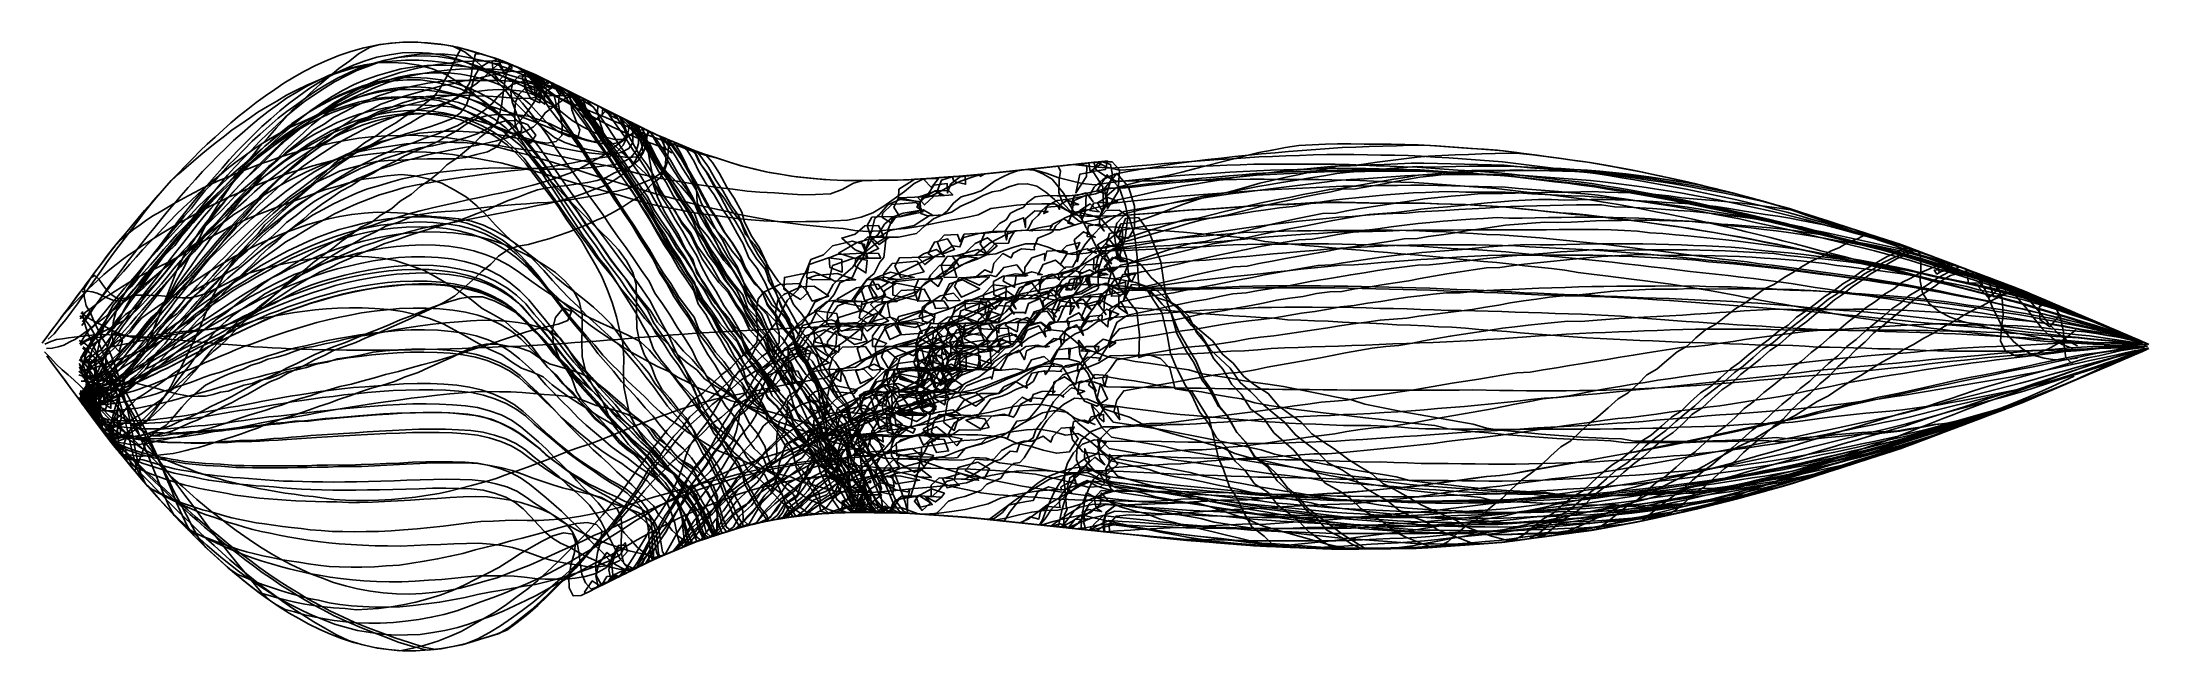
# Model space of a CAD drawing. Header units: metres. Extents: x -15 to 14.9, y 25.7 to 34.3.
import ezdxf

# ---------------------------------------------------------------- set-up
doc = ezdxf.new("R2010")
doc.units = ezdxf.units.M
doc.header["$MEASUREMENT"] = 0
doc.layers.add('Layer 01', color=12, linetype='Continuous', true_color=0xc80000)
doc.layers.add('Layer 02', color=192, linetype='Continuous', true_color=0x7d26cd)

msp = doc.modelspace()

# ---------------------------------------------------------------- linework, layer by layer
at = {"layer": 'Layer 01'}
for points in [[(-14.879, 30.105, 0.229), (-14.796, 30.181, 0.385), (-14.713, 30.282, 0.527), (-14.631, 30.385, 0.667), (-14.548, 30.493, 0.804), (-14.465, 30.606, 0.936), (-14.383, 30.721, 1.067), (-14.3, 30.836, 1.198), (-14.217, 30.949, 1.33), (-14.134, 31.068, 1.457), (-14.051, 31.188, 1.584), (-13.967, 31.304, 1.706), (-13.877, 31.422, 1.829), (-13.787, 31.54, 1.952), (-13.696, 31.659, 2.074), (-13.606, 31.779, 2.195), (-13.517, 31.898, 2.313), (-13.421, 32.018, 2.43), (-13.325, 32.137, 2.547), (-13.229, 32.244, 2.674), (-13.133, 32.351, 2.802), (-13.035, 32.454, 2.925), (-12.932, 32.559, 3.049), (-12.829, 32.663, 3.173), (-12.725, 32.767, 3.298), (-12.621, 32.868, 3.418), (-12.509, 32.969, 3.539), (-12.398, 33.07, 3.659), (-12.287, 33.171, 3.779), (-12.168, 33.268, 3.895), (-12.047, 33.364, 4.01), (-11.926, 33.461, 4.124), (-11.796, 33.555, 4.236), (-11.664, 33.645, 4.344), (-11.533, 33.735, 4.451), (-11.386, 33.821, 4.554), (-11.242, 33.903, 4.652), (-11.085, 33.984, 4.748), (-10.927, 34.055, 4.833), (-10.757, 34.124, 4.915), (-10.586, 34.182, 4.984), (-10.401, 34.233, 5.044), (-10.219, 34.273, 5.093), (-10.023, 34.298, 5.122), (-9.828, 34.312, 5.141), (-9.635, 34.312, 5.143), (-9.443, 34.297, 5.125), (-9.255, 34.275, 5.097), (-9.07, 34.242, 5.056), (-8.897, 34.194, 4.998), (-8.722, 34.142, 4.936), (-8.547, 34.089, 4.873), (-8.387, 34.029, 4.801), (-8.226, 33.961, 4.721), (-8.064, 33.893, 4.64), (-7.909, 33.825, 4.558), (-7.757, 33.749, 4.468), (-7.604, 33.673, 4.377), (-7.451, 33.597, 4.287), (-7.299, 33.521, 4.197), (-7.146, 33.445, 4.106), (-6.994, 33.37, 4.016), (-6.841, 33.294, 3.925), (-6.688, 33.218, 3.835), (-6.536, 33.142, 3.745), (-6.383, 33.066, 3.654), (-6.222, 32.991, 3.565), (-6.061, 32.924, 3.485), (-5.9, 32.856, 3.404), (-5.738, 32.789, 3.323), (-5.568, 32.728, 3.251), (-5.396, 32.673, 3.186), (-5.224, 32.618, 3.12), (-5.051, 32.563, 3.055), (-4.876, 32.52, 3.003), (-4.695, 32.478, 2.953), (-4.516, 32.446, 2.915), (-4.33, 32.415, 2.878), (-4.151, 32.394, 2.854), (-3.962, 32.375, 2.83), (-3.782, 32.364, 2.817), (-3.591, 32.354, 2.805), (-3.434, 32.352, 2.803), (-3.266, 32.354, 2.806), (-3.094, 32.357, 2.809), (-2.918, 32.359, 2.811), (-2.744, 32.361, 2.814), (-2.627, 32.366, 2.82), (-2.461, 32.378, 2.834), (-2.29, 32.39, 2.848), (-2.123, 32.402, 2.862), (-1.959, 32.413, 2.876), (-1.792, 32.425, 2.89), (-1.687, 32.436, 2.903), (-1.529, 32.453, 2.923), (-1.368, 32.47, 2.944), (-1.21, 32.487, 2.963), (-1.064, 32.502, 2.982), (-0.914, 32.512, 3.005), (-0.763, 32.448, 3.086), (-0.633, 32.37, 3.173), (-0.471, 32.173, 3.343), (-0.34, 31.932, 3.513), (-0.216, 31.812, 3.598), (-0.081, 31.553, 3.741), (0.056, 31.289, 3.864), (0.177, 31.156, 3.927), (0.299, 30.87, 4.02), (0.455, 30.643, 4.09), (0.567, 30.494, 4.128), (0.609, 30.167, 4.161), (0.595, 29.844, 4.159), (0.731, 29.885, 4.183), (0.903, 29.829, 4.209), (1.035, 29.691, 4.225), (1.114, 29.399, 4.205), (1.351, 29.361, 4.233), (1.496, 29.124, 4.208), (1.598, 28.962, 4.185), (1.665, 28.684, 4.114), (1.727, 28.416, 4.027), (1.8, 28.255, 3.97), (1.884, 28.013, 3.866), (1.981, 27.865, 3.802), (2.087, 27.648, 3.685), (2.2, 27.442, 3.565), (2.375, 27.313, 3.487), (2.495, 27.191, 3.403), (2.62, 27.158, 3.387), (2.747, 27.153, 3.393), (2.877, 27.147, 3.4), (3.008, 27.142, 3.406), (3.14, 27.137, 3.412), (3.274, 27.131, 3.419), (3.439, 27.126, 3.425), (3.564, 27.127, 3.423), (3.691, 27.129, 3.422), (3.821, 27.13, 3.42), (3.953, 27.132, 3.418), (4.086, 27.133, 3.416), (4.221, 27.135, 3.415), (4.358, 27.136, 3.413), (4.497, 27.138, 3.411), (4.575, 27.14, 3.409), (4.712, 27.149, 3.397), (4.849, 27.159, 3.386), (4.986, 27.238, 3.427), (5.121, 27.356, 3.498), (5.256, 27.473, 3.569), (5.392, 27.543, 3.599), (5.528, 27.665, 3.658), (5.666, 27.784, 3.716), (5.76, 27.852, 3.746), (5.886, 27.978, 3.782), (6.027, 28.106, 3.815), (6.168, 28.211, 3.837), (6.307, 28.316, 3.848), (6.446, 28.448, 3.871), (6.586, 28.578, 3.893), (6.726, 28.662, 3.889), (6.866, 28.793, 3.9), (7.008, 28.921, 3.909), (7.113, 29.003, 3.901), (7.256, 29.132, 3.888), (7.399, 29.26, 3.874), (7.542, 29.344, 3.849), (7.685, 29.471, 3.825), (7.806, 29.596, 3.8), (7.95, 29.68, 3.762), (8.092, 29.803, 3.72), (8.235, 29.925, 3.677), (8.379, 30.007, 3.632), (8.502, 30.124, 3.58), (8.644, 30.239, 3.52), (8.787, 30.318, 3.46), (8.928, 30.43, 3.391), (9.07, 30.539, 3.321), (9.196, 30.613, 3.254), (9.336, 30.715, 3.17), (9.477, 30.816, 3.085), (9.617, 30.884, 3.002), (9.756, 30.979, 2.909), (9.876, 31.047, 2.828), (10.011, 31.132, 2.72), (10.147, 31.216, 2.612), (10.279, 31.271, 2.508), (10.411, 31.352, 2.392), (10.54, 31.405, 2.284), (10.668, 31.48, 2.161), (10.794, 31.528, 2.047), (10.92, 31.593, 1.917), (11.047, 31.562, 1.861), (11.174, 31.521, 1.813), (11.295, 31.482, 1.766), (11.405, 31.447, 1.724), (11.503, 31.41, 1.68), (11.586, 31.379, 1.643), (11.65, 31.355, 1.614), (11.691, 31.29, 1.634), (11.693, 31.107, 1.761), (11.685, 30.93, 1.866), (11.717, 30.759, 1.922), (11.813, 30.609, 1.915), (11.954, 30.496, 1.864), (12.11, 30.418, 1.788), (12.273, 30.36, 1.703), (12.438, 30.315, 1.613), (12.604, 30.278, 1.522), (12.77, 30.242, 1.43), (12.936, 30.21, 1.336), (13.102, 30.179, 1.242), (13.263, 30.146, 1.141), (13.424, 30.115, 1.038), (13.584, 30.089, 0.934), (13.745, 30.069, 0.829), (13.906, 30.054, 0.723)], [(-14.965, 30.047, 0.056), (-14.882, 30.158, 0.189), (-14.799, 30.27, 0.321), (-14.716, 30.382, 0.455), (-14.632, 30.493, 0.588), (-14.549, 30.605, 0.721), (-14.466, 30.717, 0.854), (-14.382, 30.829, 0.988), (-14.299, 30.941, 1.121), (-14.216, 31.052, 1.254), (-14.133, 31.163, 1.386), (-14.05, 31.274, 1.518), (-13.965, 31.384, 1.65), (-13.875, 31.493, 1.78), (-13.784, 31.602, 1.91), (-13.694, 31.711, 2.04), (-13.604, 31.82, 2.169), (-13.511, 31.93, 2.301), (-13.415, 32.037, 2.428), (-13.319, 32.144, 2.555), (-13.222, 32.251, 2.683), (-13.126, 32.356, 2.811), (-13.023, 32.449, 2.952), (-12.92, 32.539, 3.087), (-12.816, 32.629, 3.223), (-12.713, 32.719, 3.359), (-12.602, 32.809, 3.496), (-12.491, 32.896, 3.628), (-12.379, 32.983, 3.759), (-12.268, 33.07, 3.89), (-12.144, 33.154, 4.02), (-12.023, 33.237, 4.145), (-11.902, 33.321, 4.27), (-11.768, 33.402, 4.392), (-11.636, 33.48, 4.509), (-11.498, 33.561, 4.628), (-11.354, 33.633, 4.734), (-11.21, 33.705, 4.84), (-11.052, 33.773, 4.938), (-10.895, 33.836, 5.03), (-10.725, 33.894, 5.113), (-10.554, 33.947, 5.186), (-10.373, 33.988, 5.244), (-10.189, 34.026, 5.295), (-10, 34.045, 5.322), (-9.811, 34.057, 5.336), (-9.618, 34.06, 5.337), (-9.432, 34.046, 5.316), (-9.249, 34.027, 5.285), (-9.064, 33.998, 5.241), (-8.897, 33.957, 5.18), (-8.722, 33.913, 5.111), (-8.547, 33.869, 5.043), (-8.392, 33.819, 4.966), (-8.23, 33.761, 4.878), (-8.069, 33.703, 4.79), (-7.916, 33.646, 4.702), (-7.764, 33.581, 4.604), (-7.611, 33.516, 4.505), (-7.459, 33.451, 4.406), (-7.306, 33.386, 4.307), (-7.154, 33.322, 4.208), (-7.001, 33.258, 4.108), (-6.849, 33.195, 4.009), (-6.696, 33.132, 3.909), (-6.544, 33.069, 3.809), (-6.391, 33.006, 3.708), (-6.225, 32.942, 3.605), (-6.064, 32.888, 3.515), (-5.902, 32.829, 3.427), (-5.741, 32.77, 3.34), (-5.556, 32.714, 3.255), (-5.384, 32.669, 3.181), (-5.211, 32.614, 3.115), (-5.039, 32.559, 3.05), (-4.843, 32.512, 2.994), (-4.649, 32.468, 2.942), (-4.463, 32.437, 2.904), (-4.264, 32.406, 2.868), (-4.074, 32.386, 2.844), (-3.875, 32.368, 2.822), (-3.683, 32.359, 2.811), (-3.512, 32.351, 2.802), (-3.367, 32.353, 2.804), (-3.23, 32.355, 2.806), (-3.093, 32.357, 2.809), (-2.96, 32.358, 2.811), (-2.837, 32.36, 2.813), (-2.725, 32.362, 2.814), (-2.665, 32.364, 2.817), (-2.562, 32.371, 2.825), (-2.502, 32.375, 2.831), (-2.323, 32.388, 2.846), (-2.168, 32.399, 2.859), (-2.097, 32.404, 2.865), (-2.035, 32.408, 2.87), (-1.853, 32.421, 2.885), (-1.789, 32.425, 2.89), (-1.661, 32.439, 2.907), (-1.477, 32.458, 2.93), (-1.373, 32.469, 2.943), (-1.314, 32.476, 2.95), (-1.271, 32.48, 2.956), (-1.084, 32.5, 2.979), (-0.938, 32.515, 2.998), (-0.878, 32.522, 3.005), (-0.753, 32.535, 3.021), (-0.639, 32.547, 3.036), (-0.57, 32.554, 3.044), (-0.536, 32.554, 3.051), (-0.451, 32.567, 3.059), (-0.266, 32.587, 3.083), (-0.139, 32.564, 3.126), (-0.143, 32.411, 3.242), (-0.296, 32.177, 3.374), (-0.238, 32.444, 3.198), (-0.052, 32.478, 3.21), (0.085, 32.265, 3.393), (0.098, 31.97, 3.574), (0.031, 31.814, 3.643), (0.132, 31.928, 3.602), (0.316, 31.933, 3.634), (0.461, 31.835, 3.712), (0.542, 31.56, 3.849), (0.576, 31.264, 3.962), (0.588, 30.968, 4.047), (0.605, 30.798, 4.088), (0.765, 30.787, 4.117), (0.927, 30.598, 4.174), (1.059, 30.465, 4.214), (1.167, 30.21, 4.251), (1.312, 29.951, 4.277), (1.412, 29.79, 4.283), (1.517, 29.54, 4.278), (1.628, 29.386, 4.271), (1.744, 29.15, 4.246), (1.865, 29.003, 4.229), (1.989, 28.78, 4.186), (2.116, 28.639, 4.158), (2.245, 28.426, 4.101), (2.429, 28.291, 4.061), (2.562, 28.094, 3.984), (2.698, 27.971, 3.93), (2.837, 27.85, 3.876), (2.979, 27.674, 3.783), (3.122, 27.562, 3.722), (3.267, 27.397, 3.623), (3.473, 27.293, 3.552), (3.62, 27.196, 3.475), (3.768, 27.13, 3.421), (3.919, 27.131, 3.419), (4.072, 27.133, 3.417), (4.225, 27.135, 3.415), (4.379, 27.137, 3.412), (4.534, 27.138, 3.41), (4.716, 27.15, 3.397), (4.861, 27.16, 3.385), (5.007, 27.17, 3.372), (5.154, 27.181, 3.36), (5.301, 27.191, 3.347), (5.449, 27.202, 3.335), (5.598, 27.212, 3.322), (5.748, 27.223, 3.309), (5.846, 27.236, 3.295), (5.989, 27.255, 3.271), (6.133, 27.274, 3.248), (6.276, 27.354, 3.271), (6.417, 27.474, 3.326), (6.557, 27.593, 3.381), (6.698, 27.674, 3.4), (6.839, 27.797, 3.444), (6.982, 27.918, 3.485), (7.088, 27.997, 3.502), (7.232, 28.124, 3.522), (7.376, 28.251, 3.542), (7.521, 28.347, 3.545), (7.665, 28.465, 3.55), (7.787, 28.591, 3.559), (7.932, 28.706, 3.554), (8.075, 28.81, 3.537), (8.218, 28.939, 3.527), (8.362, 29.058, 3.514), (8.485, 29.157, 3.488), (8.626, 29.285, 3.461), (8.768, 29.395, 3.43), (8.909, 29.505, 3.39), (9.05, 29.63, 3.352), (9.175, 29.721, 3.31), (9.313, 29.844, 3.256), (9.453, 29.965, 3.201), (9.592, 30.053, 3.14), (9.73, 30.171, 3.075), (9.85, 30.264, 3.018), (9.985, 30.369, 2.936), (10.12, 30.479, 2.853), (10.253, 30.561, 2.769), (10.384, 30.669, 2.678), (10.513, 30.75, 2.589), (10.641, 30.854, 2.489), (10.767, 30.931, 2.394), (10.893, 31.028, 2.285), (11.019, 31.097, 2.181), (11.145, 31.183, 2.065), (11.271, 31.242, 1.954), (11.399, 31.298, 1.842), (11.508, 31.362, 1.713), (11.633, 31.361, 1.622), (11.76, 31.313, 1.565), (11.882, 31.267, 1.51), (11.99, 31.226, 1.462), (12.075, 31.194, 1.423), (12.131, 31.173, 1.398), (12.149, 31.167, 1.39), (12.09, 31.091, 1.492), (11.952, 31.052, 1.616), (11.931, 31.171, 1.548), (12.058, 31.186, 1.442), (12.22, 31.137, 1.36), (12.386, 31.073, 1.287), (12.552, 31.008, 1.214), (12.719, 30.945, 1.14), (12.885, 30.883, 1.064), (13.052, 30.821, 0.989), (13.215, 30.755, 0.91), (13.376, 30.687, 0.828), (13.537, 30.622, 0.744), (13.698, 30.555, 0.661), (13.858, 30.486, 0.58)], [(-14.917, 30.111, 0.133), (-14.835, 30.222, 0.265), (-14.752, 30.333, 0.397), (-14.67, 30.443, 0.528), (-14.588, 30.553, 0.659), (-14.506, 30.663, 0.79), (-14.425, 30.772, 0.92), (-14.344, 30.881, 1.05), (-14.263, 30.989, 1.179), (-14.182, 31.098, 1.308), (-14.101, 31.206, 1.437), (-14.02, 31.314, 1.566), (-13.929, 31.428, 1.701), (-13.841, 31.522, 1.838), (-13.752, 31.593, 1.994), (-13.663, 31.661, 2.151), (-13.575, 31.727, 2.309), (-13.479, 31.795, 2.473), (-13.386, 31.856, 2.631), (-13.291, 31.907, 2.793), (-13.196, 31.966, 2.951), (-13.101, 32.023, 3.109), (-12.995, 32.081, 3.271), (-12.893, 32.135, 3.426), (-12.792, 32.189, 3.581), (-12.69, 32.243, 3.736), (-12.576, 32.298, 3.895), (-12.467, 32.348, 4.046), (-12.356, 32.389, 4.201), (-12.237, 32.443, 4.358), (-12.117, 32.489, 4.502), (-11.996, 32.537, 4.645), (-11.866, 32.589, 4.797), (-11.735, 32.633, 4.931), (-11.604, 32.678, 5.065), (-11.458, 32.726, 5.205), (-11.314, 32.767, 5.327), (-11.157, 32.814, 5.458), (-11.001, 32.849, 5.564), (-10.844, 32.886, 5.67), (-10.66, 32.919, 5.765), (-10.472, 32.951, 5.853), (-10.29, 32.97, 5.914), (-10.089, 32.985, 5.965), (-9.886, 32.993, 5.999), (-9.693, 32.994, 6), (-9.492, 32.983, 5.989), (-9.296, 32.97, 5.96), (-9.11, 32.944, 5.914), (-8.927, 32.914, 5.847), (-8.752, 32.877, 5.775), (-8.577, 32.845, 5.7), (-8.408, 32.803, 5.615), (-8.246, 32.761, 5.519), (-8.085, 32.72, 5.421), (-7.925, 32.672, 5.324), (-7.772, 32.625, 5.216), (-7.62, 32.579, 5.107), (-7.467, 32.532, 4.999), (-7.315, 32.486, 4.89), (-7.162, 32.434, 4.784), (-7.01, 32.388, 4.675), (-6.857, 32.342, 4.566), (-6.705, 32.297, 4.457), (-6.552, 32.251, 4.348), (-6.399, 32.205, 4.239), (-6.243, 32.16, 4.132), (-6.081, 32.118, 4.035), (-5.92, 32.076, 3.939), (-5.758, 32.032, 3.843), (-5.591, 31.988, 3.759), (-5.419, 31.951, 3.682), (-5.246, 31.912, 3.605), (-5.074, 31.872, 3.529), (-4.899, 31.836, 3.468), (-4.718, 31.803, 3.412), (-4.537, 31.774, 3.368), (-4.351, 31.746, 3.328), (-4.167, 31.725, 3.301), (-3.977, 31.704, 3.276), (-3.791, 31.689, 3.263), (-3.599, 31.675, 3.253), (-3.433, 31.645, 3.265), (-3.261, 31.632, 3.276), (-3.084, 31.64, 3.276), (-2.9, 31.657, 3.271), (-2.714, 31.671, 3.268), (-2.566, 31.695, 3.271), (-2.381, 31.731, 3.276), (-2.197, 31.767, 3.279), (-2.012, 31.801, 3.284), (-1.828, 31.835, 3.29), (-1.682, 31.867, 3.297), (-1.502, 31.954, 3.281), (-1.32, 31.98, 3.3), (-1.138, 32.002, 3.321), (-0.957, 32.017, 3.347), (-0.777, 32.024, 3.378), (-0.598, 32.023, 3.413), (-0.421, 31.93, 3.499), (-0.254, 31.9, 3.545), (-0.09, 31.864, 3.595), (0.064, 31.812, 3.65), (0.211, 31.635, 3.759), (0.326, 31.533, 3.822), (0.423, 31.267, 3.935), (0.462, 30.953, 4.029), (0.38, 30.649, 4.077), (0.492, 30.878, 4.051), (0.671, 30.866, 4.084), (0.822, 30.64, 4.151), (0.926, 30.484, 4.189), (0.993, 30.191, 4.223), (1.048, 29.899, 4.236), (1.12, 29.729, 4.24), (1.251, 29.463, 4.234), (1.35, 29.312, 4.227), (1.456, 29.075, 4.192), (1.571, 28.931, 4.175), (1.697, 28.714, 4.128), (1.83, 28.579, 4.102), (1.965, 28.375, 4.042), (2.102, 28.245, 4.007), (2.241, 28.052, 3.936), (2.431, 27.929, 3.889), (2.572, 27.751, 3.801), (2.717, 27.64, 3.742), (2.864, 27.531, 3.683), (3.012, 27.372, 3.583), (3.162, 27.271, 3.517), (3.313, 27.17, 3.452), (3.521, 27.127, 3.424), (3.672, 27.129, 3.422), (3.824, 27.13, 3.42), (3.978, 27.132, 3.418), (4.132, 27.134, 3.416), (4.288, 27.136, 3.414), (4.444, 27.137, 3.412), (4.615, 27.143, 3.405), (4.761, 27.153, 3.393), (4.907, 27.163, 3.381), (5.055, 27.174, 3.368), (5.203, 27.184, 3.356), (5.352, 27.195, 3.343), (5.501, 27.206, 3.33), (5.652, 27.216, 3.318), (5.76, 27.224, 3.308), (5.894, 27.242, 3.287), (6.041, 27.319, 3.307), (6.185, 27.436, 3.359), (6.329, 27.554, 3.411), (6.473, 27.631, 3.429), (6.616, 27.754, 3.472), (6.759, 27.874, 3.513), (6.905, 27.961, 3.532), (7.027, 28.073, 3.561), (7.16, 28.196, 3.582), (7.307, 28.319, 3.599), (7.453, 28.406, 3.59), (7.599, 28.532, 3.598), (7.723, 28.654, 3.608), (7.868, 28.744, 3.588), (8.012, 28.872, 3.578), (8.156, 28.999, 3.568), (8.3, 29.09, 3.542), (8.425, 29.215, 3.525), (8.568, 29.342, 3.497), (8.71, 29.433, 3.457), (8.851, 29.558, 3.419), (8.993, 29.682, 3.38), (9.119, 29.771, 3.337), (9.259, 29.893, 3.282), (9.399, 30, 3.226), (9.537, 30.1, 3.162), (9.675, 30.217, 3.097), (9.813, 30.303, 3.03), (9.93, 30.415, 2.958), (10.066, 30.507, 2.877), (10.198, 30.603, 2.788), (10.331, 30.709, 2.696), (10.461, 30.787, 2.605), (10.589, 30.889, 2.505), (10.716, 30.964, 2.407), (10.843, 31.06, 2.299), (10.968, 31.128, 2.194), (11.093, 31.203, 2.084), (11.218, 31.274, 1.965), (11.344, 31.329, 1.852), (11.454, 31.396, 1.727), (11.579, 31.381, 1.646), (11.706, 31.333, 1.589), (11.827, 31.288, 1.535), (11.934, 31.248, 1.487), (12.018, 31.216, 1.449), (12.074, 31.195, 1.424), (12.094, 31.187, 1.415), (12.043, 31.1, 1.519), (11.923, 31.027, 1.653), (11.885, 31.084, 1.642), (12.003, 31.086, 1.559), (12.163, 31.044, 1.473), (12.328, 31.006, 1.381), (12.491, 30.976, 1.284), (12.654, 30.951, 1.183), (12.816, 30.915, 1.091), (12.978, 30.854, 1.018), (13.137, 30.794, 0.946), (13.29, 30.728, 0.868), (13.437, 30.666, 0.794), (13.57, 30.609, 0.726), (13.672, 30.43, 0.768), (13.718, 30.21, 0.823), (13.727, 30.009, 0.844), (13.751, 29.84, 0.812), (13.851, 29.749, 0.719)], [(-14.904, 29.973, 0.199), (-14.821, 29.976, 0.372), (-14.739, 29.994, 0.545), (-14.656, 30.018, 0.717), (-14.574, 30.064, 0.886), (-14.492, 30.104, 1.054), (-14.41, 30.161, 1.219), (-14.328, 30.222, 1.383), (-14.247, 30.276, 1.548), (-14.164, 30.343, 1.709), (-14.082, 30.411, 1.87), (-14, 30.48, 2.03), (-13.914, 30.549, 2.179), (-13.825, 30.62, 2.335), (-13.736, 30.687, 2.491), (-13.646, 30.762, 2.644), (-13.556, 30.839, 2.796), (-13.465, 30.915, 2.941), (-13.369, 30.992, 3.09), (-13.274, 31.071, 3.238), (-13.178, 31.151, 3.385), (-13.087, 31.23, 3.526), (-12.985, 31.311, 3.669), (-12.883, 31.388, 3.813), (-12.78, 31.467, 3.955), (-12.677, 31.549, 4.096), (-12.572, 31.628, 4.226), (-12.461, 31.709, 4.361), (-12.35, 31.791, 4.496), (-12.243, 31.869, 4.622), (-12.123, 31.948, 4.751), (-12.003, 32.028, 4.879), (-11.883, 32.108, 5.007), (-11.76, 32.181, 5.118), (-11.629, 32.258, 5.237), (-11.508, 32.329, 5.346), (-11.365, 32.401, 5.454), (-11.222, 32.472, 5.562), (-11.087, 32.535, 5.65), (-10.93, 32.599, 5.743), (-10.791, 32.656, 5.819), (-10.621, 32.711, 5.893), (-10.476, 32.759, 5.95), (-10.295, 32.799, 6.002), (-10.144, 32.821, 6.039), (-9.954, 32.851, 6.061), (-9.8, 32.871, 6.063), (-9.608, 32.888, 6.056), (-9.455, 32.894, 6.029), (-9.299, 32.901, 5.997), (-9.115, 32.894, 5.941), (-8.975, 32.89, 5.885), (-8.801, 32.873, 5.803), (-8.628, 32.857, 5.72), (-8.491, 32.849, 5.652), (-8.331, 32.823, 5.548), (-8.17, 32.797, 5.444), (-8.01, 32.772, 5.339), (-7.874, 32.749, 5.24), (-7.723, 32.718, 5.125), (-7.572, 32.687, 5.009), (-7.42, 32.656, 4.893), (-7.269, 32.625, 4.778), (-7.118, 32.594, 4.662), (-6.967, 32.564, 4.546), (-6.815, 32.533, 4.431), (-6.664, 32.494, 4.319), (-6.514, 32.45, 4.209), (-6.364, 32.419, 4.092), (-6.186, 32.382, 3.967), (-6.028, 32.356, 3.861), (-5.868, 32.329, 3.756), (-5.709, 32.301, 3.651), (-5.507, 32.271, 3.545), (-5.337, 32.251, 3.458), (-5.166, 32.229, 3.371), (-4.961, 32.202, 3.277), (-4.781, 32.19, 3.208), (-4.574, 32.177, 3.139), (-4.39, 32.164, 3.09), (-4.177, 32.151, 3.046), (-3.989, 32.154, 3.005), (-3.778, 32.162, 2.971), (-3.613, 32.225, 2.907), (-3.451, 32.317, 2.83), (-3.316, 32.354, 2.805), (-3.185, 32.355, 2.807), (-3.06, 32.357, 2.809), (-2.941, 32.359, 2.811), (-2.825, 32.36, 2.813), (-2.712, 32.362, 2.815), (-2.635, 32.366, 2.819), (-2.535, 32.373, 2.828), (-2.445, 32.379, 2.835), (-2.399, 32.382, 2.839), (-2.213, 32.395, 2.855), (-2.114, 32.402, 2.863), (-2.103, 32.403, 2.864), (-1.959, 32.413, 2.876), (-1.789, 32.425, 2.89), (-1.697, 32.435, 2.902), (-1.542, 32.452, 2.922), (-1.504, 32.455, 2.926), (-1.531, 32.453, 2.923), (-1.344, 32.472, 2.947), (-1.245, 32.483, 2.959), (-1.26, 32.481, 2.957), (-1.219, 32.486, 2.962), (-1.035, 32.505, 2.986), (-0.975, 32.512, 2.993), (-1.055, 32.503, 2.983), (-0.998, 32.509, 2.99), (-0.821, 32.528, 3.013), (-0.784, 32.532, 3.017), (-0.956, 32.514, 2.995), (-0.885, 32.521, 3.004), (-0.705, 32.54, 3.027), (-0.66, 32.545, 3.033), (-0.83, 32.527, 3.011), (-0.77, 32.533, 3.019), (-0.58, 32.553, 3.043), (-0.478, 32.564, 3.056), (-0.581, 32.553, 3.043), (-0.723, 32.538, 3.025), (-0.595, 32.552, 3.041), (-0.416, 32.571, 3.064), (-0.338, 32.579, 3.074), (-0.476, 32.564, 3.056), (-0.549, 32.557, 3.047), (-0.392, 32.573, 3.067), (-0.232, 32.59, 3.087), (-0.206, 32.593, 3.09), (-0.323, 32.581, 3.075), (-0.265, 32.587, 3.083), (-0.075, 32.607, 3.107), (0.046, 32.62, 3.122), (0.056, 32.586, 3.15), (-0.094, 32.483, 3.198), (-0.113, 32.603, 3.102), (0.069, 32.622, 3.125), (0.196, 32.582, 3.182), (0.225, 32.434, 3.302), (0.139, 32.161, 3.469), (0.001, 32.207, 3.413), (0.15, 32.434, 3.286), (0.317, 32.256, 3.443), (0.41, 31.999, 3.617), (0.439, 31.834, 3.709), (0.402, 31.54, 3.832), (0.329, 31.299, 3.908), (0.341, 31.263, 3.922), (0.461, 31.235, 3.951), (0.619, 31.168, 4), (0.77, 30.98, 4.075), (0.908, 30.858, 4.126), (1.041, 30.645, 4.187), (1.174, 30.511, 4.227), (1.343, 30.297, 4.271), (1.478, 30.163, 4.293), (1.615, 29.953, 4.315), (1.754, 29.822, 4.327), (1.895, 29.691, 4.338), (2.037, 29.49, 4.336), (2.181, 29.363, 4.337), (2.373, 29.167, 4.324), (2.52, 29.045, 4.307), (2.668, 28.924, 4.289), (2.819, 28.746, 4.25), (2.971, 28.632, 4.224), (3.125, 28.518, 4.198), (3.28, 28.352, 4.144), (3.489, 28.245, 4.107), (3.645, 28.142, 4.062), (3.803, 27.997, 3.986), (3.963, 27.904, 3.934), (4.125, 27.812, 3.884), (4.287, 27.682, 3.802), (4.451, 27.597, 3.744), (4.666, 27.518, 3.678), (4.829, 27.408, 3.579), (4.993, 27.341, 3.505), (5.159, 27.276, 3.432), (5.326, 27.212, 3.36), (5.493, 27.205, 3.331), (5.662, 27.217, 3.317), (5.87, 27.239, 3.291), (6.031, 27.261, 3.265), (6.193, 27.282, 3.239), (6.356, 27.304, 3.212), (6.518, 27.326, 3.186), (6.681, 27.348, 3.16), (6.843, 27.37, 3.134), (7.006, 27.392, 3.108), (7.147, 27.417, 3.078), (7.3, 27.445, 3.045), (7.454, 27.473, 3.011), (7.607, 27.501, 2.978), (7.738, 27.53, 2.949), (7.886, 27.65, 2.979), (8.034, 27.77, 3.009), (8.181, 27.879, 3.03), (8.327, 27.985, 3.039), (8.454, 28.107, 3.062), (8.6, 28.226, 3.072), (8.744, 28.331, 3.064), (8.887, 28.46, 3.069), (9.031, 28.571, 3.065), (9.158, 28.686, 3.056), (9.3, 28.816, 3.044), (9.441, 28.917, 3.018), (9.581, 29.048, 2.996), (9.722, 29.177, 2.973), (9.844, 29.276, 2.943), (9.981, 29.406, 2.901), (10.118, 29.508, 2.853), (10.251, 29.638, 2.802), (10.385, 29.759, 2.751), (10.516, 29.87, 2.69), (10.646, 29.998, 2.63), (10.775, 30.099, 2.562), (10.903, 30.218, 2.492), (11.03, 30.322, 2.415), (11.157, 30.419, 2.337), (11.284, 30.532, 2.247), (11.41, 30.619, 2.159), (11.524, 30.719, 2.058), (11.65, 30.793, 1.95), (11.775, 30.864, 1.841), (11.896, 30.949, 1.717), (12.014, 31.014, 1.597), (12.13, 31.075, 1.474), (12.242, 31.131, 1.348), (12.354, 31.089, 1.298), (12.463, 31.048, 1.249), (12.549, 31.016, 1.211), (12.592, 31, 1.191), (12.571, 31.007, 1.2), (12.425, 31.062, 1.266), (12.385, 31.077, 1.284), (12.547, 31.016, 1.211), (12.691, 30.962, 1.147), (12.777, 30.93, 1.108), (12.771, 30.795, 1.212), (12.653, 30.689, 1.353), (12.521, 30.832, 1.361), (12.587, 30.962, 1.224), (12.745, 30.942, 1.122), (12.905, 30.847, 1.077), (13.049, 30.709, 1.073), (13.184, 30.554, 1.067), (13.303, 30.398, 1.052), (13.424, 30.245, 1.015), (13.555, 30.121, 0.949), (13.698, 30.029, 0.862), (13.85, 29.972, 0.761)], [(-14.919, 30.109, 0.13), (-14.836, 30.22, 0.262), (-14.753, 30.331, 0.395), (-14.67, 30.441, 0.529), (-14.587, 30.527, 0.681), (-14.504, 30.617, 0.83), (-14.421, 30.705, 0.98), (-14.338, 30.787, 1.135), (-14.255, 30.867, 1.289), (-14.172, 30.945, 1.445), (-14.089, 31.02, 1.602), (-14.006, 31.093, 1.761), (-13.914, 31.164, 1.922), (-13.824, 31.231, 2.08), (-13.735, 31.298, 2.237), (-13.644, 31.358, 2.398), (-13.554, 31.421, 2.556), (-13.457, 31.484, 2.716), (-13.36, 31.544, 2.872), (-13.264, 31.605, 3.028), (-13.168, 31.664, 3.184), (-13.068, 31.725, 3.344), (-12.965, 31.781, 3.497), (-12.862, 31.838, 3.65), (-12.759, 31.895, 3.803), (-12.652, 31.953, 3.96), (-12.541, 32.007, 4.108), (-12.43, 32.061, 4.256), (-12.319, 32.115, 4.404), (-12.199, 32.17, 4.553), (-12.078, 32.222, 4.695), (-11.958, 32.274, 4.836), (-11.829, 32.327, 4.978), (-11.697, 32.372, 5.112), (-11.565, 32.422, 5.244), (-11.42, 32.47, 5.372), (-11.276, 32.516, 5.492), (-11.123, 32.562, 5.611), (-10.965, 32.602, 5.715), (-10.801, 32.644, 5.819), (-10.63, 32.676, 5.902), (-10.452, 32.708, 5.98), (-10.27, 32.732, 6.039), (-10.081, 32.75, 6.081), (-9.891, 32.763, 6.111), (-9.699, 32.759, 6.114), (-9.51, 32.755, 6.102), (-9.32, 32.74, 6.078), (-9.14, 32.722, 6.031), (-8.968, 32.695, 5.975), (-8.793, 32.666, 5.899), (-8.618, 32.633, 5.825), (-8.457, 32.605, 5.748), (-8.296, 32.563, 5.652), (-8.134, 32.521, 5.555), (-7.973, 32.485, 5.456), (-7.826, 32.442, 5.353), (-7.673, 32.396, 5.245), (-7.521, 32.351, 5.136), (-7.368, 32.307, 5.027), (-7.216, 32.269, 4.915), (-7.063, 32.227, 4.805), (-6.911, 32.185, 4.694), (-6.758, 32.139, 4.586), (-6.606, 32.092, 4.478), (-6.454, 32.052, 4.366), (-6.303, 32.014, 4.254), (-6.128, 31.977, 4.143), (-5.967, 31.945, 4.042), (-5.806, 31.913, 3.94), (-5.621, 31.882, 3.83), (-5.449, 31.86, 3.745), (-5.277, 31.836, 3.661), (-5.105, 31.814, 3.577), (-4.905, 31.794, 3.492), (-4.724, 31.782, 3.426), (-4.521, 31.774, 3.364), (-4.335, 31.769, 3.311), (-4.127, 31.77, 3.27), (-3.938, 31.773, 3.234), (-3.731, 31.781, 3.21), (-3.539, 31.791, 3.188), (-3.344, 31.831, 3.171), (-3.179, 31.897, 3.132), (-3.022, 31.99, 3.077), (-2.873, 32.092, 3.015), (-2.728, 32.196, 2.942), (-2.589, 32.309, 2.869), (-2.456, 32.378, 2.834), (-2.323, 32.388, 2.846), (-2.19, 32.397, 2.857), (-2.058, 32.406, 2.868), (-1.927, 32.416, 2.879), (-1.795, 32.425, 2.89), (-1.685, 32.436, 2.904), (-1.569, 32.449, 2.918), (-1.453, 32.461, 2.933), (-1.348, 32.472, 2.946), (-1.251, 32.482, 2.958), (-1.152, 32.493, 2.971), (-1.088, 32.499, 2.979), (-1.033, 32.505, 2.986), (-0.903, 32.519, 3.002), (-0.874, 32.522, 3.006), (-0.82, 32.528, 3.013), (-0.667, 32.544, 3.032), (-0.567, 32.555, 3.045), (-0.543, 32.557, 3.048), (-0.485, 32.563, 3.055), (-0.297, 32.583, 3.079), (-0.219, 32.592, 3.088), (-0.256, 32.588, 3.084), (-0.204, 32.593, 3.09), (-0.046, 32.61, 3.11), (-0.038, 32.611, 3.111), (-0.213, 32.592, 3.089), (-0.152, 32.599, 3.097), (0.038, 32.619, 3.121), (0.151, 32.631, 3.135), (0.122, 32.507, 3.224), (-0.064, 32.481, 3.206), (0.029, 32.618, 3.12), (0.217, 32.617, 3.159), (0.323, 32.502, 3.27), (0.305, 32.198, 3.478), (0.152, 31.954, 3.593), (0.112, 32.242, 3.412), (0.283, 32.453, 3.299), (0.45, 32.264, 3.464), (0.535, 31.989, 3.646), (0.535, 31.679, 3.798), (0.446, 31.53, 3.845), (0.318, 31.565, 3.807), (0.406, 31.814, 3.712), (0.591, 31.828, 3.74), (0.744, 31.623, 3.859), (0.845, 31.365, 3.976), (0.911, 31.198, 4.041), (0.954, 30.909, 4.122), (0.999, 30.625, 4.183), (1.06, 30.454, 4.215), (1.138, 30.186, 4.247), (1.275, 29.927, 4.272), (1.378, 29.771, 4.278), (1.489, 29.528, 4.272), (1.606, 29.379, 4.267), (1.728, 29.15, 4.244), (1.854, 29.006, 4.228), (1.982, 28.788, 4.188), (2.113, 28.65, 4.161), (2.245, 28.441, 4.107), (2.431, 28.309, 4.068), (2.567, 28.181, 4.024), (2.706, 27.996, 3.943), (2.848, 27.878, 3.892), (2.993, 27.706, 3.804), (3.14, 27.596, 3.745), (3.287, 27.487, 3.687), (3.494, 27.333, 3.582), (3.643, 27.239, 3.507), (3.795, 27.148, 3.434), (3.949, 27.132, 3.418), (4.105, 27.134, 3.416), (4.261, 27.135, 3.414), (4.418, 27.137, 3.412), (4.616, 27.143, 3.405), (4.765, 27.153, 3.393), (4.914, 27.164, 3.38), (5.064, 27.174, 3.367), (5.215, 27.185, 3.355), (5.367, 27.196, 3.342), (5.519, 27.207, 3.329), (5.672, 27.218, 3.316), (5.785, 27.227, 3.304), (5.929, 27.247, 3.281), (6.075, 27.266, 3.258), (6.22, 27.286, 3.234), (6.365, 27.331, 3.231), (6.507, 27.45, 3.284), (6.65, 27.568, 3.337), (6.793, 27.647, 3.36), (6.936, 27.767, 3.4), (7.044, 27.882, 3.445), (7.191, 27.997, 3.469), (7.336, 28.092, 3.472), (7.48, 28.218, 3.491), (7.626, 28.342, 3.509), (7.749, 28.429, 3.506), (7.892, 28.559, 3.507), (8.036, 28.687, 3.508), (8.179, 28.779, 3.49), (8.322, 28.908, 3.481), (8.446, 29.035, 3.474), (8.588, 29.128, 3.442), (8.729, 29.257, 3.415), (8.87, 29.385, 3.387), (9.011, 29.479, 3.347), (9.135, 29.604, 3.313), (9.275, 29.714, 3.267), (9.413, 29.821, 3.212), (9.551, 29.944, 3.158), (9.688, 30.035, 3.099), (9.825, 30.154, 3.035), (9.943, 30.26, 2.972), (10.076, 30.356, 2.892), (10.21, 30.468, 2.81), (10.34, 30.552, 2.726), (10.47, 30.663, 2.635), (10.597, 30.745, 2.546), (10.724, 30.851, 2.447), (10.849, 30.929, 2.35), (10.975, 31.026, 2.241), (11.099, 31.096, 2.137), (11.225, 31.17, 2.027), (11.351, 31.241, 1.907), (11.461, 31.297, 1.798), (11.585, 31.355, 1.662), (11.709, 31.332, 1.588), (11.833, 31.285, 1.532), (11.95, 31.242, 1.48), (12.048, 31.204, 1.435), (12.12, 31.177, 1.403), (12.159, 31.163, 1.386), (12.15, 31.166, 1.39), (12.013, 31.142, 1.509), (11.957, 31.239, 1.476), (12.089, 31.189, 1.417), (12.254, 31.127, 1.343), (12.399, 31.072, 1.278), (12.522, 30.954, 1.278), (12.621, 30.777, 1.327), (12.704, 30.576, 1.372), (12.79, 30.394, 1.384), (12.888, 30.214, 1.364), (13.007, 30.07, 1.309), (13.146, 29.958, 1.227), (13.29, 29.879, 1.127), (13.442, 29.833, 1.019), (13.598, 29.813, 0.909), (13.758, 29.816, 0.801), (13.919, 29.835, 0.697)], [(-14.926, 30.035, 0.151), (-14.843, 30.073, 0.32), (-14.759, 30.1, 0.492), (-14.676, 30.109, 0.666), (-14.593, 30.122, 0.84), (-14.51, 30.134, 1.014), (-14.426, 30.144, 1.187), (-14.343, 30.153, 1.361), (-14.26, 30.16, 1.535), (-14.177, 30.165, 1.709), (-14.094, 30.168, 1.884), (-14.01, 30.164, 2.058), (-13.919, 30.161, 2.233), (-13.828, 30.156, 2.403), (-13.738, 30.151, 2.574), (-13.647, 30.146, 2.744), (-13.557, 30.139, 2.914), (-13.46, 30.131, 3.085), (-13.364, 30.123, 3.252), (-13.268, 30.113, 3.419), (-13.171, 30.104, 3.586), (-13.072, 30.094, 3.755), (-12.969, 30.084, 3.918), (-12.866, 30.074, 4.081), (-12.763, 30.065, 4.244), (-12.657, 30.055, 4.409), (-12.545, 30.045, 4.566), (-12.434, 30.035, 4.724), (-12.323, 30.026, 4.881), (-12.204, 30.017, 5.038), (-12.084, 30.008, 5.188), (-11.963, 29.997, 5.338), (-11.835, 29.989, 5.488), (-11.703, 29.981, 5.629), (-11.571, 29.975, 5.769), (-11.429, 29.968, 5.905), (-11.285, 29.963, 6.033), (-11.135, 29.958, 6.16), (-10.978, 29.954, 6.271), (-10.817, 29.951, 6.383), (-10.646, 29.948, 6.472), (-10.473, 29.947, 6.558), (-10.291, 29.947, 6.621), (-10.107, 29.948, 6.67), (-9.917, 29.949, 6.703), (-9.73, 29.952, 6.709), (-9.545, 29.956, 6.702), (-9.355, 29.96, 6.674), (-9.176, 29.966, 6.628), (-9.005, 29.972, 6.574), (-8.83, 29.979, 6.493), (-8.656, 29.987, 6.412), (-8.493, 29.995, 6.336), (-8.332, 30, 6.232), (-8.171, 30.005, 6.126), (-8.01, 30.015, 6.021), (-7.862, 30.025, 5.912), (-7.709, 30.034, 5.794), (-7.557, 30.044, 5.676), (-7.405, 30.055, 5.558), (-7.253, 30.065, 5.44), (-7.101, 30.077, 5.322), (-6.949, 30.088, 5.204), (-6.797, 30.1, 5.086), (-6.645, 30.113, 4.967), (-6.493, 30.126, 4.849), (-6.341, 30.139, 4.731), (-6.171, 30.152, 4.614), (-6.01, 30.165, 4.508), (-5.849, 30.177, 4.403), (-5.687, 30.188, 4.297), (-5.499, 30.2, 4.201), (-5.327, 30.21, 4.115), (-5.155, 30.219, 4.029), (-4.965, 30.228, 3.942), (-4.784, 30.238, 3.876), (-4.589, 30.248, 3.813), (-4.403, 30.257, 3.764), (-4.203, 30.266, 3.722), (-4.013, 30.275, 3.691), (-3.813, 30.284, 3.667), (-3.621, 30.293, 3.652), (-3.427, 30.283, 3.647), (-3.24, 30.292, 3.651), (-3.05, 30.304, 3.654), (-2.859, 30.329, 3.656), (-2.673, 30.363, 3.657), (-2.485, 30.408, 3.671), (-2.301, 30.463, 3.685), (-2.119, 30.526, 3.696), (-1.939, 30.595, 3.707), (-1.762, 30.668, 3.718), (-1.584, 30.737, 3.732), (-1.407, 30.802, 3.748), (-1.228, 30.857, 3.766), (-1.049, 30.903, 3.786), (-0.87, 30.938, 3.808), (-0.69, 30.965, 3.832), (-0.509, 30.984, 3.859), (-0.329, 30.993, 3.887), (-0.151, 30.993, 3.917), (0.027, 30.982, 3.949), (0.204, 30.966, 3.983), (0.378, 30.938, 4.018), (0.548, 30.905, 4.054), (0.708, 30.85, 4.094), (0.863, 30.791, 4.133), (1.012, 30.646, 4.182), (1.152, 30.573, 4.215), (1.302, 30.433, 4.254), (1.417, 30.197, 4.284), (1.537, 30.053, 4.305), (1.66, 29.823, 4.315), (1.787, 29.681, 4.325), (1.917, 29.461, 4.317), (2.05, 29.323, 4.315), (2.185, 29.112, 4.293), (2.373, 28.977, 4.282), (2.511, 28.778, 4.239), (2.653, 28.653, 4.209), (2.798, 28.53, 4.18), (2.944, 28.349, 4.12), (3.093, 28.233, 4.082), (3.243, 28.062, 4.016), (3.451, 27.951, 3.969), (3.601, 27.847, 3.912), (3.754, 27.698, 3.823), (3.91, 27.604, 3.76), (4.067, 27.512, 3.698), (4.225, 27.379, 3.602), (4.384, 27.295, 3.534), (4.599, 27.214, 3.462), (4.758, 27.153, 3.393), (4.918, 27.164, 3.38), (5.079, 27.175, 3.366), (5.24, 27.187, 3.352), (5.403, 27.199, 3.339), (5.566, 27.21, 3.325), (5.729, 27.222, 3.311), (5.902, 27.243, 3.286), (6.053, 27.264, 3.261), (6.204, 27.284, 3.237), (6.356, 27.304, 3.212), (6.508, 27.325, 3.188), (6.66, 27.345, 3.164), (6.812, 27.366, 3.139), (6.963, 27.386, 3.115), (7.078, 27.404, 3.093), (7.226, 27.494, 3.109), (7.372, 27.614, 3.148), (7.519, 27.733, 3.187), (7.664, 27.82, 3.196), (7.787, 27.942, 3.227), (7.932, 28.067, 3.249), (8.077, 28.16, 3.247), (8.22, 28.288, 3.26), (8.365, 28.415, 3.271), (8.49, 28.508, 3.264), (8.632, 28.638, 3.258), (8.775, 28.767, 3.253), (8.917, 28.864, 3.23), (9.059, 28.994, 3.214), (9.186, 29.12, 3.198), (9.326, 29.218, 3.16), (9.466, 29.347, 3.126), (9.607, 29.455, 3.088), (9.745, 29.572, 3.043), (9.866, 29.696, 3.005), (10.002, 29.792, 2.944), (10.137, 29.915, 2.882), (10.27, 30.012, 2.818), (10.401, 30.134, 2.747), (10.532, 30.234, 2.677), (10.661, 30.349, 2.597), (10.791, 30.444, 2.519), (10.919, 30.553, 2.429), (11.049, 30.639, 2.343), (11.178, 30.741, 2.243), (11.309, 30.817, 2.147), (11.425, 30.908, 2.045), (11.554, 30.969, 1.932), (11.683, 31.043, 1.809), (11.807, 31.096, 1.688), (11.929, 31.149, 1.566), (12.048, 31.205, 1.436), (12.142, 31.169, 1.393), (12.252, 31.128, 1.344), (12.341, 31.094, 1.304), (12.395, 31.074, 1.28), (12.4, 31.072, 1.278), (12.319, 31.102, 1.314), (12.21, 31.143, 1.363), (12.352, 31.09, 1.299), (12.505, 31.032, 1.23), (12.577, 31.005, 1.198), (12.528, 30.896, 1.316), (12.372, 30.901, 1.421), (12.336, 31.08, 1.319), (12.471, 31.045, 1.246), (12.634, 30.984, 1.173), (12.773, 30.886, 1.145), (12.846, 30.678, 1.231), (12.861, 30.458, 1.32), (12.839, 30.266, 1.384), (12.827, 30.077, 1.414), (12.896, 29.938, 1.374), (13.037, 29.869, 1.287), (13.196, 29.864, 1.187), (13.355, 29.905, 1.086), (13.506, 29.967, 0.989), (13.649, 30.048, 0.894), (13.779, 30.14, 0.797), (13.894, 30.238, 0.693)], [(-14.931, 29.926, 0.123), (-14.848, 29.84, 0.274), (-14.765, 29.751, 0.423), (-14.681, 29.67, 0.577), (-14.598, 29.597, 0.735), (-14.515, 29.527, 0.895), (-14.431, 29.445, 1.048), (-14.348, 29.362, 1.201), (-14.264, 29.278, 1.353), (-14.181, 29.192, 1.505), (-14.097, 29.105, 1.656), (-14.014, 29.017, 1.806), (-13.924, 28.928, 1.954), (-13.834, 28.838, 2.099), (-13.743, 28.749, 2.244), (-13.652, 28.663, 2.391), (-13.562, 28.572, 2.535), (-13.466, 28.481, 2.678), (-13.37, 28.389, 2.818), (-13.274, 28.296, 2.957), (-13.177, 28.201, 3.095), (-13.079, 28.107, 3.235), (-12.975, 28.015, 3.37), (-12.872, 27.924, 3.505), (-12.768, 27.833, 3.64), (-12.663, 27.741, 3.776), (-12.551, 27.652, 3.907), (-12.439, 27.565, 4.037), (-12.327, 27.477, 4.168), (-12.21, 27.39, 4.298), (-12.089, 27.306, 4.423), (-11.968, 27.223, 4.548), (-11.841, 27.141, 4.672), (-11.709, 27.063, 4.79), (-11.577, 26.986, 4.907), (-11.437, 26.912, 5.021), (-11.293, 26.843, 5.129), (-11.145, 26.775, 5.236), (-10.988, 26.715, 5.33), (-10.83, 26.656, 5.424), (-10.659, 26.609, 5.501), (-10.489, 26.564, 5.575), (-10.307, 26.532, 5.63), (-10.127, 26.507, 5.674), (-9.937, 26.493, 5.704), (-9.753, 26.491, 5.714), (-9.57, 26.497, 5.714), (-9.38, 26.516, 5.693), (-9.203, 26.543, 5.66), (-9.032, 26.575, 5.621), (-8.858, 26.623, 5.556), (-8.683, 26.673, 5.491), (-8.508, 26.723, 5.427), (-8.359, 26.78, 5.351), (-8.198, 26.843, 5.267), (-8.036, 26.907, 5.183), (-7.888, 26.97, 5.098), (-7.735, 27.04, 5.003), (-7.582, 27.111, 4.908), (-7.43, 27.181, 4.814), (-7.277, 27.252, 4.719), (-7.125, 27.324, 4.625), (-6.973, 27.387, 4.526), (-6.821, 27.458, 4.43), (-6.669, 27.53, 4.336), (-6.517, 27.602, 4.241), (-6.365, 27.675, 4.147), (-6.196, 27.749, 4.051), (-6.036, 27.816, 3.968), (-5.875, 27.882, 3.884), (-5.714, 27.947, 3.8), (-5.526, 28.009, 3.721), (-5.354, 28.064, 3.653), (-5.182, 28.117, 3.584), (-4.992, 28.172, 3.511), (-4.811, 28.216, 3.46), (-4.616, 28.259, 3.409), (-4.43, 28.293, 3.372), (-4.23, 28.325, 3.338), (-4.04, 28.351, 3.317), (-3.84, 28.379, 3.303), (-3.648, 28.397, 3.295), (-3.466, 28.454, 3.316), (-3.289, 28.498, 3.338), (-3.102, 28.514, 3.349), (-2.912, 28.493, 3.344), (-2.724, 28.455, 3.333), (-2.545, 28.397, 3.322), (-2.361, 28.337, 3.313), (-2.179, 28.276, 3.304), (-1.994, 28.22, 3.298), (-1.808, 28.17, 3.295), (-1.622, 28.135, 3.31), (-1.434, 28.098, 3.326), (-1.245, 28.058, 3.338), (-1.056, 28.022, 3.353), (-0.867, 27.99, 3.369), (-0.678, 27.965, 3.39), (-0.489, 27.936, 3.408), (-0.301, 27.907, 3.427), (-0.111, 27.882, 3.448), (0.078, 27.859, 3.469), (0.267, 27.836, 3.492), (0.457, 27.815, 3.516), (0.646, 27.8, 3.543), (0.835, 27.79, 3.574), (1.024, 27.784, 3.607), (1.224, 27.782, 3.644), (1.412, 27.784, 3.673), (1.598, 27.733, 3.667), (1.78, 27.67, 3.654), (1.962, 27.608, 3.641), (2.145, 27.547, 3.629), (2.35, 27.459, 3.597), (2.533, 27.406, 3.571), (2.717, 27.354, 3.545), (2.901, 27.302, 3.52), (3.085, 27.251, 3.495), (3.27, 27.199, 3.471), (3.481, 27.15, 3.443), (3.665, 27.129, 3.422), (3.85, 27.131, 3.42), (4.035, 27.133, 3.417), (4.221, 27.135, 3.415), (4.407, 27.137, 3.412), (4.61, 27.142, 3.406), (4.791, 27.155, 3.39), (4.973, 27.168, 3.375), (5.156, 27.181, 3.36), (5.339, 27.194, 3.344), (5.522, 27.207, 3.329), (5.706, 27.22, 3.313), (5.87, 27.239, 3.291), (6.047, 27.263, 3.262), (6.225, 27.287, 3.234), (6.403, 27.311, 3.205), (6.58, 27.34, 3.181), (6.757, 27.417, 3.192), (6.934, 27.493, 3.204), (7.09, 27.568, 3.215), (7.264, 27.65, 3.215), (7.439, 27.731, 3.214), (7.613, 27.795, 3.198), (7.773, 27.88, 3.192), (7.945, 27.968, 3.181), (8.116, 28.056, 3.169), (8.287, 28.144, 3.157), (8.446, 28.213, 3.132), (8.614, 28.306, 3.107), (8.781, 28.398, 3.083), (8.949, 28.491, 3.059), (9.107, 28.581, 3.036), (9.271, 28.658, 2.992), (9.435, 28.754, 2.955), (9.598, 28.85, 2.919), (9.762, 28.945, 2.881), (9.91, 29.022, 2.834), (10.068, 29.121, 2.782), (10.225, 29.22, 2.73), (10.382, 29.302, 2.673), (10.536, 29.403, 2.616), (10.691, 29.504, 2.559), (10.844, 29.587, 2.496), (10.997, 29.686, 2.432), (11.15, 29.783, 2.368), (11.303, 29.862, 2.296), (11.443, 29.954, 2.226), (11.591, 30.03, 2.14), (11.737, 30.119, 2.051), (11.882, 30.194, 1.961), (12.024, 30.282, 1.865), (12.165, 30.357, 1.768), (12.304, 30.443, 1.666), (12.439, 30.514, 1.561), (12.573, 30.583, 1.452), (12.704, 30.65, 1.339), (12.831, 30.713, 1.221), (12.957, 30.77, 1.098), (13.081, 30.815, 0.972), (13.197, 30.768, 0.915), (13.316, 30.717, 0.855), (13.402, 30.681, 0.811), (13.416, 30.675, 0.804), (13.289, 30.729, 0.869), (13.173, 30.778, 0.927), (13.29, 30.729, 0.868), (13.442, 30.664, 0.791), (13.53, 30.626, 0.746), (13.504, 30.591, 0.795), (13.343, 30.659, 0.877), (13.337, 30.708, 0.844), (13.495, 30.641, 0.764), (13.623, 30.587, 0.699), (13.642, 30.42, 0.795), (13.527, 30.279, 0.935), (13.384, 30.383, 0.999), (13.377, 30.569, 0.912), (13.49, 30.628, 0.778), (13.643, 30.578, 0.689), (13.802, 30.509, 0.609)], [(-14.892, 29.856, 0.172), (-14.81, 29.745, 0.304), (-14.728, 29.635, 0.435), (-14.647, 29.527, 0.564), (-14.566, 29.418, 0.694), (-14.485, 29.309, 0.823), (-14.404, 29.208, 0.958), (-14.323, 29.134, 1.116), (-14.241, 29.063, 1.276), (-14.16, 28.993, 1.436), (-14.077, 28.918, 1.592), (-13.995, 28.854, 1.753), (-13.91, 28.795, 1.907), (-13.821, 28.735, 2.067), (-13.731, 28.677, 2.228), (-13.642, 28.618, 2.388), (-13.553, 28.558, 2.546), (-13.463, 28.511, 2.702), (-13.368, 28.465, 2.863), (-13.273, 28.422, 3.025), (-13.178, 28.379, 3.188), (-13.087, 28.342, 3.345), (-12.986, 28.304, 3.504), (-12.885, 28.268, 3.664), (-12.784, 28.223, 3.82), (-12.681, 28.189, 3.98), (-12.578, 28.159, 4.127), (-12.468, 28.128, 4.282), (-12.358, 28.097, 4.438), (-12.254, 28.071, 4.583), (-12.134, 28.043, 4.732), (-12.015, 28.015, 4.881), (-11.895, 27.988, 5.03), (-11.777, 27.968, 5.161), (-11.647, 27.944, 5.301), (-11.516, 27.92, 5.441), (-11.388, 27.905, 5.558), (-11.246, 27.885, 5.687), (-11.117, 27.872, 5.796), (-10.961, 27.85, 5.906), (-10.827, 27.833, 5.999), (-10.658, 27.824, 6.09), (-10.506, 27.818, 6.172), (-10.338, 27.819, 6.233), (-10.194, 27.822, 6.287), (-10.006, 27.831, 6.324), (-9.859, 27.844, 6.349), (-9.667, 27.863, 6.357), (-9.519, 27.887, 6.352), (-9.33, 27.917, 6.332), (-9.183, 27.95, 6.301), (-9.038, 27.985, 6.268), (-8.87, 28.031, 6.201), (-8.697, 28.079, 6.131), (-8.523, 28.128, 6.062), (-8.399, 28.175, 5.998), (-8.239, 28.231, 5.906), (-8.078, 28.288, 5.815), (-7.941, 28.34, 5.736), (-7.79, 28.4, 5.632), (-7.639, 28.46, 5.528), (-7.487, 28.52, 5.425), (-7.336, 28.575, 5.319), (-7.186, 28.618, 5.21), (-7.036, 28.678, 5.105), (-6.886, 28.738, 4.999), (-6.736, 28.799, 4.894), (-6.586, 28.859, 4.789), (-6.436, 28.92, 4.683), (-6.26, 28.983, 4.562), (-6.102, 29.041, 4.469), (-5.943, 29.096, 4.375), (-5.783, 29.151, 4.281), (-5.583, 29.207, 4.175), (-5.413, 29.255, 4.099), (-5.243, 29.291, 4.02), (-5.072, 29.323, 3.939), (-4.861, 29.368, 3.861), (-4.654, 29.41, 3.793), (-4.471, 29.448, 3.75), (-4.258, 29.485, 3.703), (-4.07, 29.519, 3.677), (-3.857, 29.551, 3.652), (-3.692, 29.642, 3.651), (-3.51, 29.723, 3.646), (-3.339, 29.805, 3.653), (-3.162, 29.882, 3.66), (-2.982, 29.948, 3.666), (-2.801, 30.003, 3.672), (-2.609, 30.077, 3.68), (-2.436, 30.162, 3.695), (-2.265, 30.25, 3.71), (-2.095, 30.326, 3.725), (-1.924, 30.412, 3.733), (-1.743, 30.497, 3.744), (-1.572, 30.574, 3.762), (-1.399, 30.641, 3.782), (-1.223, 30.698, 3.802), (-1.047, 30.749, 3.82), (-0.869, 30.791, 3.841), (-0.69, 30.827, 3.863), (-0.51, 30.853, 3.888), (-0.332, 30.87, 3.914), (-0.153, 30.878, 3.942), (0.027, 30.881, 3.972), (0.204, 30.871, 4.004), (0.378, 30.857, 4.036), (0.547, 30.831, 4.071), (0.711, 30.799, 4.105), (0.871, 30.684, 4.154), (1.027, 30.637, 4.186), (1.174, 30.523, 4.225), (1.353, 30.327, 4.27), (1.497, 30.203, 4.294), (1.642, 30.079, 4.317), (1.789, 29.886, 4.334), (1.938, 29.764, 4.347), (2.087, 29.576, 4.353), (2.237, 29.456, 4.356), (2.433, 29.336, 4.356), (2.584, 29.156, 4.335), (2.739, 29.043, 4.32), (2.894, 28.93, 4.305), (3.051, 28.763, 4.27), (3.208, 28.655, 4.247), (3.367, 28.547, 4.223), (3.577, 28.392, 4.166), (3.737, 28.294, 4.123), (3.898, 28.199, 4.08), (4.06, 28.06, 4.013), (4.224, 27.971, 3.964), (4.388, 27.882, 3.915), (4.605, 27.755, 3.837), (4.767, 27.68, 3.768), (4.931, 27.607, 3.7), (5.097, 27.536, 3.633), (5.264, 27.434, 3.539), (5.432, 27.371, 3.467), (5.6, 27.309, 3.396), (5.813, 27.254, 3.317), (5.978, 27.253, 3.273), (6.144, 27.276, 3.247), (6.311, 27.298, 3.22), (6.478, 27.321, 3.193), (6.645, 27.343, 3.166), (6.812, 27.366, 3.139), (6.98, 27.389, 3.112), (7.144, 27.416, 3.079), (7.301, 27.445, 3.044), (7.459, 27.474, 3.01), (7.616, 27.503, 2.976), (7.755, 27.531, 2.943), (7.906, 27.563, 2.904), (8.057, 27.596, 2.865), (8.206, 27.674, 2.862), (8.352, 27.795, 2.894), (8.48, 27.915, 2.925), (8.624, 28.013, 2.925), (8.766, 28.141, 2.942), (8.91, 28.269, 2.958), (9.053, 28.369, 2.95), (9.179, 28.497, 2.958), (9.321, 28.622, 2.954), (9.46, 28.733, 2.934), (9.6, 28.865, 2.924), (9.74, 28.969, 2.9), (9.859, 29.1, 2.885), (9.996, 29.232, 2.855), (10.13, 29.339, 2.81), (10.263, 29.473, 2.771), (10.394, 29.581, 2.723), (10.523, 29.716, 2.676), (10.651, 29.825, 2.621), (10.777, 29.958, 2.563), (10.903, 30.064, 2.499), (11.029, 30.192, 2.43), (11.155, 30.293, 2.355), (11.282, 30.401, 2.277), (11.408, 30.505, 2.189), (11.518, 30.594, 2.101), (11.643, 30.694, 1.993), (11.765, 30.772, 1.886), (11.886, 30.849, 1.776), (12.003, 30.939, 1.652), (12.116, 31.007, 1.531), (12.25, 31.041, 1.412), (12.369, 31.084, 1.292), (12.48, 31.042, 1.242), (12.582, 31.003, 1.196), (12.654, 30.976, 1.163), (12.675, 30.968, 1.154), (12.612, 30.992, 1.182), (12.455, 31.051, 1.253), (12.562, 31.011, 1.205), (12.728, 30.948, 1.13), (12.857, 30.9, 1.072), (12.923, 30.875, 1.043), (12.88, 30.748, 1.166), (12.73, 30.703, 1.294), (12.662, 30.901, 1.215), (12.788, 30.926, 1.103), (12.949, 30.865, 1.031), (13.107, 30.785, 0.976), (13.251, 30.64, 0.965), (13.377, 30.489, 0.957), (13.501, 30.334, 0.936), (13.629, 30.198, 0.886), (13.767, 30.087, 0.812), (13.915, 30.009, 0.719)], [(-14.9, 29.866, 0.159), (-14.817, 29.755, 0.292), (-14.734, 29.643, 0.426), (-14.65, 29.531, 0.559), (-14.567, 29.419, 0.692), (-14.484, 29.307, 0.825), (-14.4, 29.196, 0.959), (-14.317, 29.084, 1.092), (-14.234, 28.972, 1.225), (-14.15, 28.86, 1.358), (-14.067, 28.748, 1.492), (-13.983, 28.637, 1.625), (-13.892, 28.527, 1.755), (-13.801, 28.418, 1.885), (-13.711, 28.309, 2.016), (-13.62, 28.199, 2.146), (-13.53, 28.09, 2.276), (-13.433, 27.983, 2.403), (-13.337, 27.876, 2.531), (-13.24, 27.769, 2.659), (-13.144, 27.667, 2.792), (-13.045, 27.569, 2.922), (-12.941, 27.471, 3.052), (-12.838, 27.373, 3.183), (-12.734, 27.276, 3.313), (-12.629, 27.182, 3.441), (-12.518, 27.088, 3.568), (-12.406, 26.995, 3.695), (-12.294, 26.903, 3.822), (-12.178, 26.815, 3.943), (-12.056, 26.727, 4.065), (-11.935, 26.64, 4.188), (-11.811, 26.558, 4.303), (-11.679, 26.477, 4.418), (-11.547, 26.396, 4.533), (-11.41, 26.324, 4.638), (-11.266, 26.251, 4.744), (-11.124, 26.185, 4.842), (-10.967, 26.123, 4.934), (-10.818, 26.066, 5.021), (-10.647, 26.018, 5.097), (-10.489, 25.976, 5.166), (-10.307, 25.944, 5.221), (-10.14, 25.922, 5.266), (-9.951, 25.91, 5.298), (-9.781, 25.911, 5.313), (-9.601, 25.919, 5.321), (-9.42, 25.944, 5.306), (-9.253, 25.974, 5.287), (-9.068, 26.016, 5.253), (-8.917, 26.066, 5.209), (-8.743, 26.127, 5.154), (-8.568, 26.188, 5.098), (-8.425, 26.248, 5.044), (-8.264, 26.324, 4.97), (-8.102, 26.4, 4.897), (-7.955, 26.471, 4.83), (-7.803, 26.555, 4.746), (-7.651, 26.639, 4.662), (-7.499, 26.723, 4.579), (-7.347, 26.808, 4.496), (-7.194, 26.892, 4.412), (-7.042, 26.972, 4.325), (-6.891, 27.049, 4.236), (-6.74, 27.134, 4.152), (-6.589, 27.22, 4.068), (-6.438, 27.306, 3.984), (-6.269, 27.398, 3.891), (-6.109, 27.477, 3.818), (-5.949, 27.555, 3.744), (-5.788, 27.632, 3.669), (-5.599, 27.713, 3.589), (-5.428, 27.778, 3.529), (-5.256, 27.842, 3.469), (-5.084, 27.905, 3.408), (-4.883, 27.966, 3.35), (-4.702, 28.018, 3.306), (-4.499, 28.064, 3.269), (-4.294, 28.108, 3.234), (-4.105, 28.139, 3.218), (-3.899, 28.157, 3.192), (-3.708, 28.174, 3.185), (-3.509, 28.208, 3.187), (-3.329, 28.24, 3.208), (-3.142, 28.253, 3.219), (-2.951, 28.241, 3.217), (-2.761, 28.21, 3.205), (-2.574, 28.166, 3.198), (-2.388, 28.113, 3.19), (-2.205, 28.057, 3.178), (-2.019, 28.007, 3.17), (-1.832, 27.969, 3.17), (-1.642, 27.925, 3.177), (-1.452, 27.902, 3.199), (-1.262, 27.888, 3.227), (-1.071, 27.874, 3.255), (-0.881, 27.862, 3.284), (-0.691, 27.847, 3.312), (-0.501, 27.838, 3.343), (-0.311, 27.828, 3.374), (-0.121, 27.821, 3.407), (0.069, 27.814, 3.44), (0.258, 27.81, 3.474), (0.448, 27.806, 3.508), (0.637, 27.802, 3.543), (0.824, 27.808, 3.583), (1.01, 27.819, 3.626), (1.193, 27.834, 3.671), (1.381, 27.841, 3.705), (1.565, 27.839, 3.73), (1.756, 27.816, 3.743), (1.947, 27.787, 3.753), (2.137, 27.756, 3.761), (2.336, 27.727, 3.768), (2.527, 27.702, 3.767), (2.719, 27.678, 3.766), (2.91, 27.654, 3.765), (3.102, 27.631, 3.764), (3.293, 27.607, 3.764), (3.495, 27.587, 3.758), (3.687, 27.572, 3.744), (3.878, 27.557, 3.731), (4.071, 27.544, 3.718), (4.263, 27.531, 3.706), (4.455, 27.518, 3.694), (4.656, 27.509, 3.674), (4.847, 27.506, 3.646), (5.038, 27.503, 3.62), (5.229, 27.502, 3.594), (5.42, 27.496, 3.565), (5.611, 27.497, 3.538), (5.81, 27.5, 3.507), (5.998, 27.51, 3.465), (6.186, 27.522, 3.425), (6.374, 27.535, 3.385), (6.562, 27.549, 3.346), (6.751, 27.563, 3.307), (6.939, 27.577, 3.267), (7.13, 27.595, 3.221), (7.315, 27.617, 3.171), (7.5, 27.639, 3.121), (7.686, 27.661, 3.072), (7.87, 27.689, 3.015), (8.053, 27.717, 2.96), (8.236, 27.746, 2.905), (8.42, 27.777, 2.848), (8.599, 27.811, 2.787), (8.779, 27.846, 2.727), (8.959, 27.881, 2.667), (9.14, 27.919, 2.606), (9.317, 27.96, 2.541), (9.494, 28.001, 2.476), (9.671, 28.043, 2.412), (9.849, 28.087, 2.347), (10.021, 28.135, 2.276), (10.194, 28.185, 2.206), (10.366, 28.238, 2.137), (10.539, 28.291, 2.069), (10.711, 28.346, 2.002), (10.884, 28.401, 1.936), (11.057, 28.457, 1.869), (11.229, 28.512, 1.803), (11.402, 28.566, 1.736), (11.569, 28.626, 1.659), (11.735, 28.687, 1.583), (11.902, 28.751, 1.509), (12.068, 28.816, 1.436), (12.234, 28.882, 1.364), (12.401, 28.95, 1.294), (12.567, 29.018, 1.223), (12.733, 29.086, 1.153), (12.9, 29.154, 1.082), (13.066, 29.22, 1.01), (13.229, 29.288, 0.932), (13.389, 29.358, 0.852), (13.55, 29.43, 0.773), (13.711, 29.503, 0.695), (13.871, 29.579, 0.619)]]:
    msp.add_polyline3d(points, dxfattribs=at)
at = {"layer": 'Layer 02'}
for points in [[(14.93, 29.97, 0.036), (14.769, 29.901, 0.117), (14.608, 29.833, 0.199), (14.447, 29.764, 0.281), (14.287, 29.696, 0.362), (14.126, 29.628, 0.444), (13.965, 29.559, 0.525), (13.805, 29.491, 0.607), (13.644, 29.422, 0.688), (13.484, 29.354, 0.77), (13.323, 29.286, 0.851), (13.163, 29.217, 0.933), (12.993, 29.152, 1.011), (12.827, 29.089, 1.086), (12.661, 29.026, 1.16), (12.494, 28.964, 1.235), (12.328, 28.901, 1.31), (12.162, 28.838, 1.384), (11.996, 28.776, 1.459), (11.829, 28.717, 1.536), (11.663, 28.663, 1.618), (11.497, 28.611, 1.701), (11.32, 28.56, 1.783), (11.147, 28.516, 1.857), (10.975, 28.472, 1.932), (10.803, 28.428, 2.007), (10.631, 28.384, 2.083), (10.458, 28.341, 2.158), (10.286, 28.299, 2.234), (10.114, 28.257, 2.311), (9.942, 28.216, 2.388), (9.761, 28.175, 2.464), (9.585, 28.14, 2.534), (9.408, 28.105, 2.603), (9.231, 28.07, 2.672), (9.049, 28.034, 2.741), (8.87, 28.003, 2.804), (8.69, 27.972, 2.867), (8.51, 27.94, 2.93), (8.325, 27.916, 2.996), (8.142, 27.889, 3.052), (7.959, 27.862, 3.107), (7.776, 27.834, 3.163), (7.588, 27.809, 3.215), (7.402, 27.786, 3.263), (7.217, 27.763, 3.311), (7.031, 27.74, 3.359), (6.837, 27.723, 3.397), (6.649, 27.708, 3.434), (6.46, 27.691, 3.471), (6.271, 27.675, 3.507), (6.082, 27.657, 3.543), (5.893, 27.64, 3.579), (5.698, 27.625, 3.611), (5.506, 27.618, 3.632), (5.315, 27.61, 3.652), (5.123, 27.602, 3.671), (4.931, 27.593, 3.691), (4.739, 27.583, 3.71), (4.544, 27.574, 3.728), (4.351, 27.575, 3.733), (4.158, 27.577, 3.738), (3.965, 27.579, 3.743), (3.772, 27.581, 3.748), (3.579, 27.582, 3.753), (3.384, 27.585, 3.757), (3.192, 27.595, 3.749), (3, 27.604, 3.74), (2.807, 27.611, 3.73), (2.614, 27.618, 3.72), (2.422, 27.623, 3.709), (2.23, 27.63, 3.694), (2.038, 27.641, 3.673), (1.847, 27.651, 3.651), (1.655, 27.661, 3.63), (1.464, 27.671, 3.608), (1.272, 27.68, 3.586), (1.083, 27.692, 3.56), (0.892, 27.706, 3.531), (0.702, 27.719, 3.502), (0.511, 27.732, 3.473), (0.321, 27.745, 3.445), (0.131, 27.758, 3.416), (-0.037, 27.7, 3.346), (-0.17, 27.603, 3.248), (-0.272, 27.485, 3.136), (-0.357, 27.423, 3.071), (-0.438, 27.432, 3.061), (-0.522, 27.441, 3.05), (-0.623, 27.451, 3.038), (-0.709, 27.46, 3.027), (-0.784, 27.468, 3.017), (-0.892, 27.48, 3.004), (-0.935, 27.484, 2.998), (-1.099, 27.502, 2.977), (-1.222, 27.515, 2.962), (-1.291, 27.522, 2.953), (-1.474, 27.541, 2.93), (-1.609, 27.556, 2.913), (-1.708, 27.566, 2.901), (-1.817, 27.577, 2.888), (-1.917, 27.584, 2.88), (-2.006, 27.59, 2.872), (-2.169, 27.601, 2.858), (-2.277, 27.609, 2.849), (-2.363, 27.615, 2.842), (-2.232, 27.606, 2.853), (-2.157, 27.601, 2.859), (-2.275, 27.609, 2.85), (-2.458, 27.622, 2.834), (-2.58, 27.63, 2.824), (-2.602, 27.632, 2.822), (-2.502, 27.625, 2.831), (-2.364, 27.615, 2.842), (-2.469, 27.623, 2.833), (-2.659, 27.636, 2.817), (-2.687, 27.638, 2.815), (-2.723, 27.638, 2.814), (-2.687, 27.638, 2.815), (-2.632, 27.634, 2.82), (-2.667, 27.637, 2.817), (-2.758, 27.639, 2.814), (-2.904, 27.641, 2.812), (-2.987, 27.642, 2.81), (-3.02, 27.642, 2.81), (-3.043, 27.758, 2.898), (-3.078, 27.985, 3.059), (-3.153, 28.125, 3.147), (-3.25, 28.344, 3.263), (-3.361, 28.557, 3.361), (-3.481, 28.692, 3.414), (-3.527, 28.899, 3.484), (-3.654, 29.1, 3.553), (-3.787, 29.233, 3.593), (-3.919, 29.437, 3.642), (-3.981, 29.576, 3.67), (-4.11, 29.78, 3.709), (-4.239, 29.92, 3.736), (-4.305, 30.121, 3.745), (-4.431, 30.261, 3.771), (-4.559, 30.462, 3.785), (-4.67, 30.601, 3.796), (-4.757, 30.796, 3.791), (-4.881, 30.942, 3.804), (-5.003, 31.138, 3.795), (-5.06, 31.28, 3.778), (-5.178, 31.474, 3.769), (-5.292, 31.629, 3.767), (-5.403, 31.824, 3.738), (-5.513, 31.98, 3.719), (-5.619, 32.169, 3.676), (-5.682, 32.308, 3.626), (-5.788, 32.468, 3.605), (-5.894, 32.651, 3.557), (-5.999, 32.809, 3.522), (-6.1, 32.94, 3.504), (-6.201, 32.983, 3.555), (-6.288, 33.019, 3.598), (-6.36, 33.055, 3.641), (-6.425, 33.087, 3.679), (-6.469, 33.109, 3.705), (-6.496, 33.122, 3.721), (-6.509, 33.129, 3.729), (-6.51, 33.025, 3.809), (-6.455, 32.861, 3.882), (-6.443, 32.754, 3.951), (-6.523, 32.688, 4.066), (-6.653, 32.677, 4.193), (-6.8, 32.7, 4.312), (-6.951, 32.742, 4.424), (-7.099, 32.77, 4.541), (-7.246, 32.799, 4.658), (-7.396, 32.838, 4.77), (-7.546, 32.891, 4.874), (-7.696, 32.962, 4.966), (-7.838, 33.078, 5.023), (-7.989, 33.208, 5.073), (-8.129, 33.337, 5.099), (-8.267, 33.471, 5.12), (-8.39, 33.63, 5.109), (-8.533, 33.786, 5.098), (-8.671, 33.919, 5.077), (-8.812, 34.049, 5.06), (-8.96, 34.172, 5.052), (-9.139, 34.255, 5.071), (-9.309, 34.286, 5.108), (-9.496, 34.304, 5.13), (-9.671, 34.314, 5.141), (-9.848, 34.313, 5.14), (-9.999, 34.301, 5.126), (-10.175, 34.281, 5.102), (-10.308, 34.243, 5.077), (-10.476, 34.148, 5.077), (-10.6, 34.051, 5.076), (-10.757, 33.94, 5.057), (-10.879, 33.835, 5.045), (-11.024, 33.713, 5.01), (-11.164, 33.593, 4.976), (-11.28, 33.473, 4.939), (-11.412, 33.356, 4.877), (-11.523, 33.232, 4.837), (-11.643, 33.094, 4.774), (-11.762, 32.957, 4.71), (-11.881, 32.828, 4.642), (-11.984, 32.699, 4.573), (-12.092, 32.569, 4.495), (-12.197, 32.424, 4.424), (-12.287, 32.281, 4.368), (-12.385, 32.135, 4.288), (-12.482, 31.988, 4.211), (-12.572, 31.846, 4.135), (-12.659, 31.689, 4.067), (-12.734, 31.536, 4.005), (-12.815, 31.392, 3.923), (-12.895, 31.236, 3.841), (-12.975, 31.083, 3.756), (-13.056, 30.945, 3.663), (-13.128, 30.8, 3.574), (-13.204, 30.656, 3.471), (-13.279, 30.525, 3.361), (-13.364, 30.414, 3.228), (-13.452, 30.314, 3.088), (-13.535, 30.228, 2.951), (-13.606, 30.104, 2.822), (-13.684, 30, 2.681), (-13.76, 29.909, 2.534), (-13.836, 29.808, 2.388), (-13.905, 29.711, 2.246), (-13.965, 29.599, 2.115), (-13.995, 29.457, 2.025), (-13.978, 29.291, 2.007), (-13.91, 29.369, 2.165), (-13.954, 29.535, 2.121), (-14.034, 29.58, 1.97), (-14.098, 29.505, 1.815), (-14.111, 29.346, 1.735), (-14.065, 29.173, 1.768), (-13.989, 29.124, 1.918), (-13.995, 29.293, 1.974), (-14.073, 29.396, 1.836), (-14.149, 29.382, 1.664), (-14.195, 29.28, 1.518), (-14.202, 29.128, 1.416), (-14.189, 28.965, 1.338), (-14.136, 28.841, 1.381), (-14.112, 28.898, 1.489), (-14.188, 29.041, 1.395), (-14.255, 29.042, 1.223), (-14.265, 29.014, 1.175), (-14.182, 28.903, 1.308), (-14.162, 28.896, 1.355), (-14.244, 29.03, 1.244), (-14.305, 29.068, 1.111), (-14.306, 29.07, 1.109), (-14.236, 28.975, 1.221), (-14.268, 29.021, 1.171), (-14.348, 29.125, 1.043), (-14.368, 29.153, 1.01), (-14.292, 29.051, 1.131), (-14.249, 28.993, 1.2), (-14.317, 29.083, 1.092), (-14.389, 29.18, 0.977), (-14.394, 29.187, 0.969), (-14.312, 29.076, 1.101), (-14.306, 29.069, 1.109), (-14.389, 29.18, 0.978), (-14.443, 29.253, 0.891)], [(14.781, 29.907, 0.111), (14.621, 29.838, 0.193), (14.46, 29.77, 0.274), (14.299, 29.701, 0.356), (14.138, 29.633, 0.437), (13.978, 29.564, 0.519), (13.817, 29.496, 0.601), (13.656, 29.428, 0.682), (13.496, 29.359, 0.764), (13.335, 29.291, 0.845), (13.175, 29.222, 0.927), (13.006, 29.157, 1.005), (12.84, 29.094, 1.08), (12.674, 29.031, 1.155), (12.507, 28.969, 1.229), (12.341, 28.906, 1.304), (12.175, 28.843, 1.379), (12.008, 28.781, 1.453), (11.842, 28.726, 1.534), (11.675, 28.671, 1.615), (11.509, 28.618, 1.697), (11.334, 28.566, 1.778), (11.161, 28.52, 1.852), (10.989, 28.474, 1.925), (10.817, 28.428, 1.999), (10.644, 28.383, 2.073), (10.472, 28.337, 2.147), (10.3, 28.292, 2.221), (10.127, 28.246, 2.295), (9.955, 28.201, 2.369), (9.776, 28.158, 2.443), (9.599, 28.12, 2.51), (9.422, 28.081, 2.577), (9.245, 28.043, 2.644), (9.064, 28.004, 2.711), (8.885, 27.971, 2.772), (8.705, 27.937, 2.833), (8.525, 27.902, 2.894), (8.341, 27.868, 2.954), (8.158, 27.838, 3.008), (7.975, 27.807, 3.062), (7.793, 27.776, 3.116), (7.606, 27.747, 3.167), (7.421, 27.721, 3.213), (7.235, 27.694, 3.259), (7.05, 27.667, 3.305), (6.858, 27.647, 3.343), (6.669, 27.628, 3.378), (6.481, 27.608, 3.412), (6.292, 27.589, 3.448), (6.103, 27.569, 3.482), (5.914, 27.548, 3.515), (5.723, 27.529, 3.547), (5.531, 27.518, 3.565), (5.34, 27.507, 3.582), (5.148, 27.494, 3.6), (4.956, 27.481, 3.616), (4.764, 27.467, 3.633), (4.573, 27.453, 3.649), (4.381, 27.449, 3.651), (4.188, 27.444, 3.652), (3.996, 27.44, 3.654), (3.803, 27.434, 3.653), (3.61, 27.426, 3.652), (3.417, 27.418, 3.65), (3.228, 27.419, 3.636), (3.036, 27.419, 3.621), (2.843, 27.419, 3.605), (2.651, 27.418, 3.59), (2.459, 27.418, 3.574), (2.269, 27.418, 3.557), (2.078, 27.424, 3.532), (1.887, 27.432, 3.508), (1.695, 27.439, 3.484), (1.504, 27.448, 3.461), (1.313, 27.456, 3.437), (1.124, 27.466, 3.411), (0.934, 27.48, 3.382), (0.744, 27.494, 3.354), (0.553, 27.508, 3.325), (0.363, 27.521, 3.296), (0.173, 27.533, 3.265), (0.016, 27.462, 3.179), (-0.102, 27.396, 3.103), (-0.196, 27.406, 3.091), (-0.274, 27.414, 3.082), (-0.345, 27.422, 3.073), (-0.417, 27.429, 3.063), (-0.453, 27.433, 3.059), (-0.475, 27.436, 3.056), (-0.646, 27.454, 3.035), (-0.678, 27.457, 3.031), (-0.655, 27.455, 3.034), (-0.84, 27.474, 3.01), (-0.92, 27.483, 3), (-0.915, 27.482, 3.001), (-1.087, 27.5, 2.979), (-1.253, 27.518, 2.958), (-1.34, 27.527, 2.947), (-1.429, 27.537, 2.936), (-1.58, 27.553, 2.917), (-1.714, 27.567, 2.9), (-1.789, 27.575, 2.89), (-1.889, 27.582, 2.882), (-1.98, 27.588, 2.874), (-2.039, 27.592, 2.869), (-2.183, 27.602, 2.857), (-2.359, 27.615, 2.843), (-2.441, 27.621, 2.836), (-2.377, 27.616, 2.841), (-2.208, 27.604, 2.855), (-2.279, 27.609, 2.849), (-2.469, 27.623, 2.833), (-2.587, 27.631, 2.823), (-2.579, 27.63, 2.824), (-2.427, 27.62, 2.837), (-2.379, 27.616, 2.841), (-2.551, 27.628, 2.826), (-2.687, 27.638, 2.815), (-2.57, 27.63, 2.825), (-2.644, 27.635, 2.819), (-2.728, 27.639, 2.814), (-2.849, 27.64, 2.812), (-2.877, 27.64, 2.812), (-2.793, 27.639, 2.813), (-2.687, 27.638, 2.815), (-2.834, 27.64, 2.813), (-3.008, 27.642, 2.81), (-3.106, 27.644, 2.808), (-3.129, 27.644, 2.808), (-3.071, 27.688, 2.843), (-2.964, 27.721, 2.872), (-3.023, 27.667, 2.829), (-3.193, 27.664, 2.822), (-3.366, 27.727, 2.865), (-3.517, 27.822, 2.935), (-3.577, 27.985, 3.053), (-3.714, 28.093, 3.134), (-3.85, 28.263, 3.244), (-3.925, 28.38, 3.311), (-4.061, 28.55, 3.412), (-4.197, 28.667, 3.484), (-4.305, 28.844, 3.564), (-4.402, 28.964, 3.628), (-4.536, 29.14, 3.709), (-4.668, 29.264, 3.771), (-4.745, 29.442, 3.829), (-4.874, 29.57, 3.893), (-5.001, 29.749, 3.954), (-5.066, 29.883, 3.99), (-5.187, 30.062, 4.052), (-5.305, 30.205, 4.105), (-5.418, 30.394, 4.15), (-5.53, 30.545, 4.186), (-5.639, 30.699, 4.22), (-5.703, 30.881, 4.221), (-5.811, 31.035, 4.259), (-5.92, 31.22, 4.284), (-6.028, 31.377, 4.308), (-6.132, 31.537, 4.329), (-6.238, 31.719, 4.332), (-6.323, 31.872, 4.333), (-6.427, 32.051, 4.343), (-6.537, 32.209, 4.356), (-6.646, 32.368, 4.368), (-6.753, 32.544, 4.369), (-6.864, 32.701, 4.37), (-6.973, 32.861, 4.368), (-7.079, 33.022, 4.363), (-7.188, 33.193, 4.341), (-7.297, 33.351, 4.326), (-7.405, 33.51, 4.309), (-7.513, 33.628, 4.324), (-7.622, 33.682, 4.388), (-7.722, 33.732, 4.447), (-7.788, 33.765, 4.487), (-7.792, 33.767, 4.489), (-7.734, 33.738, 4.455), (-7.737, 33.661, 4.516), (-7.83, 33.608, 4.648), (-7.98, 33.639, 4.766), (-8.141, 33.691, 4.859), (-8.302, 33.764, 4.935), (-8.463, 33.845, 5.004), (-8.638, 33.919, 5.057), (-8.812, 33.983, 5.11), (-8.986, 34.041, 5.168), (-9.169, 34.082, 5.214), (-9.352, 34.11, 5.253), (-9.543, 34.121, 5.279), (-9.727, 34.115, 5.293), (-9.908, 34.097, 5.302), (-10.096, 34.06, 5.289), (-10.267, 34.014, 5.271), (-10.447, 33.954, 5.239), (-10.604, 33.885, 5.2), (-10.772, 33.806, 5.149), (-10.918, 33.722, 5.096), (-11.073, 33.628, 5.031), (-11.211, 33.535, 4.969), (-11.353, 33.429, 4.892), (-11.493, 33.33, 4.808), (-11.616, 33.238, 4.716), (-11.744, 33.125, 4.626), (-11.871, 33.009, 4.539), (-11.984, 32.909, 4.439), (-12.102, 32.79, 4.342), (-12.218, 32.668, 4.249), (-12.326, 32.564, 4.143), (-12.435, 32.442, 4.041), (-12.542, 32.315, 3.942), (-12.652, 32.209, 3.826), (-12.747, 32.091, 3.721), (-12.844, 31.961, 3.617), (-12.945, 31.85, 3.496), (-13.043, 31.723, 3.388), (-13.138, 31.615, 3.269), (-13.229, 31.487, 3.157), (-13.322, 31.381, 3.028), (-13.416, 31.273, 2.899), (-13.509, 31.163, 2.771), (-13.593, 31.051, 2.648), (-13.679, 30.932, 2.524), (-13.76, 30.813, 2.402), (-13.838, 30.675, 2.294), (-13.907, 30.536, 2.196), (-13.951, 30.365, 2.148), (-13.975, 30.186, 2.127), (-13.948, 30.011, 2.184), (-13.87, 29.929, 2.329), (-13.825, 30.085, 2.414), (-13.892, 30.2, 2.282), (-13.98, 30.152, 2.118), (-14.035, 30.011, 2.013), (-14.063, 29.843, 1.949), (-14.059, 29.662, 1.935), (-14.047, 29.486, 1.922), (-13.986, 29.431, 2.036), (-14.018, 29.593, 2.008), (-14.101, 29.638, 1.84), (-14.164, 29.548, 1.686), (-14.178, 29.399, 1.606), (-14.14, 29.228, 1.619), (-14.067, 29.237, 1.79), (-14.102, 29.412, 1.779), (-14.185, 29.477, 1.617), (-14.246, 29.412, 1.457), (-14.25, 29.255, 1.376), (-14.177, 29.111, 1.469), (-14.138, 29.209, 1.614), (-14.196, 29.371, 1.553), (-14.279, 29.412, 1.384), (-14.332, 29.337, 1.226), (-14.332, 29.193, 1.137), (-14.289, 29.046, 1.137), (-14.221, 28.955, 1.245), (-14.156, 28.868, 1.349), (-14.201, 29.035, 1.358), (-14.285, 29.144, 1.223), (-14.349, 29.126, 1.042), (-14.374, 29.16, 1.001), (-14.32, 29.088, 1.087), (-14.248, 28.991, 1.203), (-14.216, 28.979, 1.277), (-14.273, 29.158, 1.26), (-14.356, 29.247, 1.112), (-14.431, 29.288, 0.949)], [(14.861, 29.941, 0.071), (14.7, 29.872, 0.152), (14.539, 29.804, 0.234), (14.379, 29.735, 0.316), (14.218, 29.667, 0.397), (14.057, 29.598, 0.479), (13.897, 29.53, 0.56), (13.736, 29.461, 0.642), (13.576, 29.393, 0.723), (13.415, 29.325, 0.805), (13.255, 29.256, 0.886), (13.092, 29.189, 0.967), (12.926, 29.126, 1.041), (12.76, 29.064, 1.116), (12.593, 29.001, 1.191), (12.427, 28.938, 1.265), (12.261, 28.876, 1.34), (12.095, 28.813, 1.414), (11.929, 28.751, 1.489), (11.763, 28.688, 1.563), (11.598, 28.626, 1.638), (11.432, 28.563, 1.712), (11.252, 28.504, 1.783), (11.08, 28.449, 1.849), (10.908, 28.393, 1.915), (10.736, 28.338, 1.981), (10.564, 28.283, 2.047), (10.392, 28.231, 2.116), (10.22, 28.189, 2.192), (10.048, 28.148, 2.269), (9.876, 28.108, 2.347), (9.69, 28.071, 2.423), (9.514, 28.038, 2.494), (9.337, 28.005, 2.564), (9.161, 27.972, 2.636), (8.975, 27.942, 2.706), (8.796, 27.914, 2.772), (8.617, 27.887, 2.838), (8.437, 27.859, 2.903), (8.248, 27.833, 2.967), (8.066, 27.81, 3.026), (7.884, 27.787, 3.085), (7.702, 27.763, 3.144), (7.509, 27.744, 3.199), (7.324, 27.737, 3.259), (7.139, 27.72, 3.31), (6.941, 27.704, 3.359), (6.753, 27.694, 3.399), (6.564, 27.683, 3.44), (6.376, 27.672, 3.48), (6.187, 27.662, 3.52), (5.999, 27.652, 3.561), (5.811, 27.643, 3.602), (5.605, 27.641, 3.634), (5.414, 27.643, 3.66), (5.223, 27.644, 3.685), (5.032, 27.645, 3.711), (4.841, 27.647, 3.737), (4.649, 27.648, 3.763), (4.444, 27.655, 3.781), (4.252, 27.666, 3.792), (4.06, 27.676, 3.803), (3.867, 27.685, 3.813), (3.674, 27.694, 3.822), (3.482, 27.703, 3.832), (3.279, 27.718, 3.834), (3.087, 27.736, 3.83), (2.895, 27.752, 3.826), (2.703, 27.769, 3.823), (2.51, 27.785, 3.819), (2.318, 27.811, 3.819), (2.12, 27.834, 3.805), (1.929, 27.857, 3.791), (1.738, 27.88, 3.776), (1.547, 27.902, 3.761), (1.356, 27.925, 3.746), (1.161, 27.95, 3.73), (0.972, 27.977, 3.709), (0.782, 28.004, 3.687), (0.592, 28.03, 3.666), (0.402, 28.056, 3.644), (0.212, 28.081, 3.622), (0.031, 28.132, 3.615), (-0.129, 28.215, 3.628), (-0.312, 28.198, 3.586), (-0.495, 28.167, 3.536), (-0.672, 28.119, 3.478), (-0.831, 28.018, 3.394), (-0.982, 27.937, 3.313), (-1.126, 27.845, 3.226), (-1.265, 27.739, 3.125), (-1.396, 27.646, 3.027), (-1.524, 27.55, 2.927), (-1.659, 27.561, 2.907), (-1.808, 27.576, 2.889), (-1.972, 27.588, 2.875), (-2.142, 27.6, 2.861), (-2.317, 27.612, 2.846), (-2.496, 27.625, 2.831), (-2.68, 27.637, 2.816), (-2.848, 27.64, 2.812), (-3.03, 27.643, 2.81), (-3.211, 27.645, 2.807), (-3.393, 27.647, 2.804), (-3.527, 27.649, 2.802), (-3.637, 27.644, 2.808), (-3.772, 27.637, 2.816), (-3.907, 27.63, 2.824), (-3.98, 27.624, 2.832), (-4.111, 27.646, 2.876), (-4.24, 27.745, 2.979), (-4.305, 27.904, 3.107), (-4.427, 28.006, 3.209), (-4.551, 28.162, 3.34), (-4.67, 28.275, 3.433), (-4.739, 28.441, 3.54), (-4.861, 28.556, 3.635), (-4.981, 28.722, 3.743), (-5.037, 28.851, 3.807), (-5.152, 29.017, 3.914), (-5.264, 29.148, 4), (-5.371, 29.328, 4.09), (-5.477, 29.471, 4.162), (-5.579, 29.655, 4.235), (-5.676, 29.801, 4.289), (-5.741, 29.947, 4.338), (-5.848, 30.125, 4.404), (-5.954, 30.272, 4.467), (-6.058, 30.451, 4.522), (-6.164, 30.603, 4.572), (-6.269, 30.755, 4.621), (-6.352, 30.928, 4.651), (-6.459, 31.079, 4.702), (-6.566, 31.231, 4.753), (-6.677, 31.4, 4.794), (-6.789, 31.551, 4.836), (-6.899, 31.704, 4.878), (-7.011, 31.872, 4.908), (-7.124, 32.025, 4.939), (-7.235, 32.18, 4.967), (-7.345, 32.35, 4.987), (-7.458, 32.505, 5.005), (-7.57, 32.661, 5.021), (-7.68, 32.818, 5.035), (-7.791, 32.986, 5.038), (-7.903, 33.143, 5.041), (-8.028, 33.301, 5.044), (-8.148, 33.45, 5.041), (-8.279, 33.597, 5.043), (-8.42, 33.726, 5.061), (-8.584, 33.841, 5.085), (-8.749, 33.935, 5.11), (-8.92, 34.016, 5.148), (-9.101, 34.082, 5.19), (-9.285, 34.129, 5.22), (-9.475, 34.156, 5.24), (-9.664, 34.167, 5.254), (-9.856, 34.161, 5.257), (-10.038, 34.135, 5.244), (-10.216, 34.1, 5.228), (-10.396, 34.045, 5.19), (-10.561, 33.985, 5.152), (-10.729, 33.91, 5.098), (-10.881, 33.832, 5.045), (-11.037, 33.741, 4.977), (-11.179, 33.651, 4.915), (-11.322, 33.548, 4.835), (-11.464, 33.444, 4.756), (-11.59, 33.34, 4.679), (-11.719, 33.227, 4.591), (-11.848, 33.12, 4.498), (-11.961, 33.007, 4.41), (-12.078, 32.887, 4.314), (-12.196, 32.767, 4.219), (-12.304, 32.649, 4.127), (-12.412, 32.526, 4.025), (-12.52, 32.403, 3.923), (-12.628, 32.28, 3.821), (-12.728, 32.159, 3.719), (-12.827, 32.04, 3.607), (-12.925, 31.915, 3.498), (-13.024, 31.79, 3.389), (-13.117, 31.668, 3.281), (-13.21, 31.544, 3.166), (-13.302, 31.422, 3.049), (-13.393, 31.302, 2.93), (-13.483, 31.179, 2.811), (-13.57, 31.06, 2.693), (-13.656, 30.94, 2.568), (-13.739, 30.825, 2.44), (-13.823, 30.707, 2.312), (-13.907, 30.591, 2.183), (-13.99, 30.48, 2.05), (-14.064, 30.369, 1.916), (-14.139, 30.262, 1.776), (-14.213, 30.152, 1.635), (-14.284, 30.046, 1.493), (-14.352, 29.94, 1.349), (-14.417, 29.834, 1.204)], [(14.765, 29.916, 0.13), (14.605, 29.857, 0.22), (14.444, 29.799, 0.309), (14.283, 29.741, 0.398), (14.122, 29.685, 0.489), (13.961, 29.63, 0.58), (13.8, 29.575, 0.672), (13.639, 29.522, 0.764), (13.478, 29.469, 0.856), (13.317, 29.417, 0.949), (13.157, 29.366, 1.043), (12.99, 29.319, 1.132), (12.824, 29.274, 1.219), (12.657, 29.229, 1.305), (12.491, 29.183, 1.392), (12.325, 29.137, 1.478), (12.158, 29.091, 1.564), (11.992, 29.045, 1.65), (11.825, 28.999, 1.737), (11.659, 28.953, 1.822), (11.492, 28.906, 1.908), (11.322, 28.863, 1.989), (11.149, 28.821, 2.065), (10.977, 28.78, 2.141), (10.804, 28.738, 2.216), (10.632, 28.695, 2.292), (10.459, 28.653, 2.367), (10.287, 28.61, 2.442), (10.114, 28.568, 2.517), (9.942, 28.525, 2.593), (9.768, 28.485, 2.665), (9.59, 28.447, 2.731), (9.413, 28.409, 2.798), (9.236, 28.371, 2.864), (9.059, 28.334, 2.929), (8.879, 28.298, 2.989), (8.699, 28.262, 3.048), (8.519, 28.227, 3.107), (8.34, 28.193, 3.165), (8.157, 28.161, 3.218), (7.974, 28.128, 3.27), (7.791, 28.095, 3.322), (7.61, 28.064, 3.369), (7.425, 28.033, 3.413), (7.239, 28.004, 3.457), (7.054, 27.976, 3.502), (6.871, 27.952, 3.534), (6.683, 27.927, 3.565), (6.494, 27.9, 3.595), (6.306, 27.872, 3.624), (6.117, 27.844, 3.654), (5.928, 27.816, 3.683), (5.751, 27.788, 3.708), (5.56, 27.768, 3.72), (5.369, 27.747, 3.732), (5.178, 27.723, 3.742), (4.987, 27.7, 3.752), (4.796, 27.677, 3.763), (4.604, 27.656, 3.774), (4.428, 27.642, 3.774), (4.236, 27.627, 3.768), (4.044, 27.611, 3.762), (3.852, 27.594, 3.755), (3.66, 27.576, 3.747), (3.468, 27.557, 3.739), (3.293, 27.543, 3.723), (3.102, 27.531, 3.701), (2.911, 27.518, 3.678), (2.72, 27.504, 3.655), (2.528, 27.491, 3.632), (2.337, 27.477, 3.61), (2.162, 27.485, 3.592), (1.972, 27.478, 3.557), (1.783, 27.469, 3.521), (1.594, 27.459, 3.484), (1.405, 27.447, 3.445), (1.217, 27.436, 3.407), (1.04, 27.429, 3.366), (0.853, 27.42, 3.32), (0.666, 27.409, 3.273), (0.48, 27.398, 3.225), (0.293, 27.388, 3.179), (0.107, 27.374, 3.13), (0.019, 27.383, 3.118), (0.022, 27.383, 3.119), (0.052, 27.38, 3.123), (-0.136, 27.4, 3.099), (-0.241, 27.411, 3.086), (-0.167, 27.403, 3.095), (-0.245, 27.411, 3.085), (-0.395, 27.427, 3.066), (-0.368, 27.424, 3.07), (-0.337, 27.421, 3.074), (-0.518, 27.44, 3.051), (-0.572, 27.446, 3.044), (-0.492, 27.437, 3.054), (-0.674, 27.457, 3.031), (-0.817, 27.472, 3.013), (-0.85, 27.475, 3.009), (-0.896, 27.48, 3.003), (-1.071, 27.499, 2.981), (-1.162, 27.508, 2.97), (-1.184, 27.511, 2.967), (-1.294, 27.522, 2.953), (-1.484, 27.542, 2.929), (-1.616, 27.556, 2.912), (-1.693, 27.565, 2.902), (-1.559, 27.55, 2.919), (-1.638, 27.559, 2.909), (-1.858, 27.58, 2.885), (-1.981, 27.588, 2.874), (-1.992, 27.589, 2.873), (-1.874, 27.581, 2.883), (-1.768, 27.572, 2.893), (-1.889, 27.582, 2.882), (-2.073, 27.595, 2.866), (-2.212, 27.604, 2.855), (-2.274, 27.609, 2.85), (-2.267, 27.608, 2.85), (-2.22, 27.605, 2.854), (-2.212, 27.604, 2.855), (-2.275, 27.609, 2.85), (-2.387, 27.617, 2.84), (-2.516, 27.626, 2.829), (-2.645, 27.635, 2.818), (-2.717, 27.638, 2.814), (-2.846, 27.64, 2.812), (-2.977, 27.642, 2.81), (-3.111, 27.644, 2.808), (-3.246, 27.73, 2.871), (-3.389, 27.831, 2.945), (-3.527, 27.985, 3.048), (-3.614, 28.078, 3.116), (-3.771, 28.215, 3.212), (-3.925, 28.302, 3.27), (-4.032, 28.394, 3.338), (-4.185, 28.537, 3.428), (-4.305, 28.637, 3.491), (-4.43, 28.782, 3.579), (-4.577, 28.884, 3.651), (-4.672, 29.037, 3.722), (-4.813, 29.145, 3.798), (-4.949, 29.258, 3.874), (-5.027, 29.422, 3.93), (-5.156, 29.542, 4.01), (-5.28, 29.709, 4.088), (-5.401, 29.843, 4.155), (-5.518, 30.021, 4.218), (-5.634, 30.163, 4.27), (-5.702, 30.306, 4.301), (-5.812, 30.483, 4.357), (-5.922, 30.633, 4.409), (-6.028, 30.814, 4.452), (-6.135, 30.969, 4.489), (-6.24, 31.125, 4.525), (-6.322, 31.301, 4.538), (-6.427, 31.458, 4.573), (-6.532, 31.615, 4.608), (-6.64, 31.791, 4.631), (-6.749, 31.947, 4.658), (-6.857, 32.105, 4.682), (-6.966, 32.278, 4.695), (-7.078, 32.435, 4.71), (-7.188, 32.592, 4.724), (-7.298, 32.763, 4.728), (-7.41, 32.92, 4.731), (-7.52, 33.078, 4.731), (-7.646, 33.221, 4.755), (-7.77, 33.378, 4.765), (-7.868, 33.541, 4.736), (-7.932, 33.706, 4.672), (-7.941, 33.841, 4.577), (-7.883, 33.812, 4.543), (-7.818, 33.78, 4.504), (-7.983, 33.831, 4.621), (-8.129, 33.92, 4.672), (-8.215, 33.957, 4.715), (-8.2, 33.95, 4.708), (-8.05, 33.888, 4.633), (-8.059, 33.891, 4.637), (-8.217, 33.957, 4.716), (-8.357, 34.016, 4.786), (-8.443, 34.052, 4.829), (-8.441, 34.051, 4.828), (-8.297, 33.991, 4.756), (-8.234, 33.964, 4.725), (-8.375, 34.023, 4.795), (-8.556, 34.092, 4.877), (-8.695, 34.133, 4.926), (-8.814, 34.169, 4.969), (-8.922, 34.201, 5.007), (-9.017, 34.23, 5.041), (-9.053, 34.169, 5.105), (-9.12, 34.038, 5.23), (-9.178, 33.903, 5.354), (-9.242, 33.792, 5.46), (-9.316, 33.662, 5.568), (-9.407, 33.541, 5.661), (-9.542, 33.436, 5.751), (-9.652, 33.356, 5.812), (-9.813, 33.265, 5.858), (-9.935, 33.175, 5.896), (-10.102, 33.079, 5.913), (-10.225, 32.988, 5.93), (-10.389, 32.887, 5.919), (-10.513, 32.793, 5.918), (-10.667, 32.704, 5.87), (-10.82, 32.593, 5.829), (-10.93, 32.486, 5.79), (-11.072, 32.369, 5.73), (-11.186, 32.26, 5.684), (-11.317, 32.14, 5.608), (-11.453, 32.036, 5.52), (-11.559, 31.941, 5.446), (-11.681, 31.832, 5.344), (-11.803, 31.724, 5.242), (-11.901, 31.603, 5.167), (-12.012, 31.487, 5.06), (-12.122, 31.37, 4.954), (-12.228, 31.266, 4.845), (-12.307, 31.129, 4.768), (-12.395, 30.989, 4.672), (-12.477, 30.838, 4.588), (-12.55, 30.698, 4.505), (-12.619, 30.536, 4.428), (-12.678, 30.382, 4.363), (-12.742, 30.238, 4.269), (-12.808, 30.086, 4.172), (-12.874, 29.953, 4.069), (-12.94, 29.809, 3.959), (-13.009, 29.672, 3.844), (-13.078, 29.556, 3.721), (-13.139, 29.432, 3.599), (-13.207, 29.328, 3.462), (-13.275, 29.219, 3.318), (-13.344, 29.127, 3.174), (-13.412, 29.032, 3.021), (-13.482, 28.953, 2.868), (-13.557, 28.905, 2.704), (-13.634, 28.87, 2.532), (-13.706, 28.835, 2.367), (-13.759, 28.743, 2.206), (-13.795, 28.638, 2.061), (-13.819, 28.522, 1.924), (-13.835, 28.459, 1.836), (-13.837, 28.462, 1.833), (-13.782, 28.395, 1.912), (-13.814, 28.465, 1.892), (-13.901, 28.606, 1.794), (-13.99, 28.679, 1.639), (-14.064, 28.744, 1.497), (-14.133, 28.837, 1.386), (-14.196, 28.921, 1.286), (-14.226, 28.962, 1.237), (-14.253, 28.998, 1.194), (-14.207, 28.936, 1.268), (-14.132, 28.86, 1.406), (-14.094, 28.785, 1.448), (-14.147, 28.856, 1.364), (-14.225, 28.96, 1.239), (-14.289, 29.046, 1.137), (-14.324, 29.093, 1.081), (-14.335, 29.179, 1.117), (-14.305, 29.308, 1.274), (-14.248, 29.366, 1.434), (-14.205, 29.386, 1.54), (-14.237, 29.529, 1.519), (-14.319, 29.59, 1.36), (-14.393, 29.561, 1.188)], [(14.918, 29.982, 0.051), (14.757, 29.945, 0.151), (14.597, 29.896, 0.246), (14.436, 29.845, 0.34), (14.275, 29.797, 0.435), (14.115, 29.746, 0.529), (13.954, 29.689, 0.619), (13.793, 29.632, 0.709), (13.633, 29.573, 0.799), (13.472, 29.515, 0.888), (13.311, 29.454, 0.977), (13.151, 29.393, 1.065), (12.992, 29.34, 1.144), (12.825, 29.284, 1.224), (12.659, 29.223, 1.3), (12.493, 29.162, 1.377), (12.327, 29.1, 1.453), (12.161, 29.038, 1.528), (11.995, 28.974, 1.603), (11.829, 28.909, 1.677), (11.663, 28.843, 1.75), (11.497, 28.777, 1.823), (11.338, 28.715, 1.887), (11.167, 28.653, 1.949), (10.995, 28.592, 2.011), (10.824, 28.537, 2.078), (10.652, 28.472, 2.137), (10.48, 28.407, 2.195), (10.308, 28.341, 2.253), (10.136, 28.276, 2.311), (9.964, 28.21, 2.369), (9.803, 28.147, 2.42), (9.627, 28.085, 2.468), (9.451, 28.021, 2.515), (9.275, 27.958, 2.562), (9.099, 27.894, 2.609), (8.93, 27.835, 2.646), (8.752, 27.773, 2.685), (8.573, 27.713, 2.725), (8.395, 27.669, 2.778), (8.226, 27.632, 2.822), (8.045, 27.593, 2.868), (7.864, 27.554, 2.915), (7.692, 27.517, 2.959), (7.512, 27.484, 2.999), (7.328, 27.45, 3.039), (7.145, 27.417, 3.079), (6.976, 27.388, 3.113), (6.789, 27.363, 3.143), (6.602, 27.338, 3.173), (6.415, 27.312, 3.203), (6.229, 27.287, 3.233), (6.043, 27.262, 3.263), (5.858, 27.237, 3.293), (5.676, 27.218, 3.315), (5.486, 27.204, 3.332), (5.296, 27.191, 3.348), (5.107, 27.178, 3.364), (4.919, 27.164, 3.38), (4.731, 27.151, 3.396), (4.53, 27.138, 3.41), (4.339, 27.136, 3.413), (4.149, 27.134, 3.416), (3.959, 27.132, 3.418), (3.77, 27.13, 3.421), (3.582, 27.128, 3.423), (3.368, 27.127, 3.424), (3.179, 27.135, 3.414), (2.99, 27.143, 3.405), (2.802, 27.15, 3.396), (2.613, 27.158, 3.387), (2.425, 27.193, 3.399), (2.216, 27.236, 3.409), (2.028, 27.281, 3.415), (1.841, 27.326, 3.42), (1.653, 27.371, 3.425), (1.466, 27.416, 3.43), (1.278, 27.46, 3.435), (1.078, 27.508, 3.434), (0.891, 27.557, 3.433), (0.704, 27.628, 3.445), (0.518, 27.677, 3.44), (0.331, 27.725, 3.434), (0.167, 27.809, 3.455), (0.063, 27.925, 3.509), (0.053, 27.763, 3.404), (-0.093, 27.641, 3.293), (-0.268, 27.599, 3.225), (-0.446, 27.563, 3.16), (-0.62, 27.518, 3.09), (-0.788, 27.469, 3.017), (-0.95, 27.486, 2.996), (-1.111, 27.503, 2.976), (-1.269, 27.52, 2.956), (-1.43, 27.537, 2.936), (-1.598, 27.554, 2.914), (-1.773, 27.573, 2.892), (-1.918, 27.584, 2.88), (-2.098, 27.596, 2.864), (-2.277, 27.609, 2.849), (-2.456, 27.622, 2.834), (-2.631, 27.634, 2.82), (-2.719, 27.638, 2.814), (-2.887, 27.641, 2.812), (-3.054, 27.643, 2.809), (-3.142, 27.644, 2.808), (-3.184, 27.645, 2.807), (-3.197, 27.722, 2.866), (-3.213, 27.944, 3.03), (-3.267, 28.078, 3.114), (-3.36, 28.28, 3.228), (-3.477, 28.403, 3.289), (-3.527, 28.594, 3.373), (-3.661, 28.78, 3.457), (-3.797, 28.906, 3.508), (-3.925, 29.097, 3.574), (-4.005, 29.225, 3.616), (-4.142, 29.411, 3.675), (-4.284, 29.531, 3.714), (-4.361, 29.713, 3.752), (-4.499, 29.84, 3.794), (-4.633, 29.972, 3.835), (-4.712, 30.157, 3.854), (-4.843, 30.293, 3.895), (-4.972, 30.479, 3.922), (-5.04, 30.616, 3.931), (-5.163, 30.802, 3.959), (-5.283, 30.951, 3.987), (-5.398, 31.143, 3.997), (-5.512, 31.297, 4.008), (-5.622, 31.488, 4.002), (-5.688, 31.633, 3.98), (-5.795, 31.793, 3.989), (-5.903, 31.98, 3.976), (-6.009, 32.141, 3.971), (-6.112, 32.326, 3.946), (-6.218, 32.484, 3.927), (-6.299, 32.636, 3.895), (-6.402, 32.815, 3.865), (-6.508, 32.975, 3.846), (-6.613, 33.135, 3.825), (-6.718, 33.233, 3.853), (-6.824, 33.285, 3.915), (-6.923, 33.334, 3.974), (-7.002, 33.374, 4.021), (-7.05, 33.398, 4.049), (-7.062, 33.403, 4.056), (-6.951, 33.349, 3.991), (-6.965, 33.356, 3.999), (-7.118, 33.431, 4.089), (-7.235, 33.489, 4.158), (-7.287, 33.506, 4.197), (-7.24, 33.34, 4.279), (-7.118, 33.21, 4.259), (-7.053, 33.265, 4.154), (-7.147, 33.397, 4.144), (-7.292, 33.487, 4.216), (-7.443, 33.553, 4.312), (-7.595, 33.615, 4.413), (-7.747, 33.679, 4.512), (-7.899, 33.747, 4.608), (-8.058, 33.816, 4.694), (-8.22, 33.883, 4.775), (-8.381, 33.948, 4.858), (-8.546, 34.007, 4.936), (-8.721, 34.053, 5.003), (-8.895, 34.092, 5.075), (-9.066, 34.124, 5.144), (-9.25, 34.142, 5.197), (-9.431, 34.147, 5.239), (-9.609, 34.142, 5.274), (-9.799, 34.119, 5.29), (-9.972, 34.085, 5.297), (-10.159, 34.038, 5.292), (-10.321, 33.98, 5.274), (-10.5, 33.912, 5.247), (-10.649, 33.835, 5.208), (-10.817, 33.75, 5.163), (-10.956, 33.661, 5.111), (-11.11, 33.562, 5.049), (-11.241, 33.472, 4.982), (-11.38, 33.362, 4.906), (-11.515, 33.253, 4.834), (-11.635, 33.139, 4.755), (-11.762, 33.021, 4.67), (-11.881, 32.907, 4.592), (-11.996, 32.785, 4.5), (-12.113, 32.663, 4.407), (-12.229, 32.54, 4.314), (-12.333, 32.427, 4.219), (-12.438, 32.301, 4.117), (-12.544, 32.175, 4.016), (-12.649, 32.049, 3.914), (-12.744, 31.926, 3.813), (-12.842, 31.801, 3.705), (-12.94, 31.676, 3.595), (-13.036, 31.557, 3.481), (-13.127, 31.434, 3.372), (-13.217, 31.31, 3.255), (-13.307, 31.187, 3.137), (-13.397, 31.07, 3.015), (-13.485, 30.949, 2.894), (-13.569, 30.831, 2.773), (-13.653, 30.714, 2.644), (-13.735, 30.603, 2.512), (-13.817, 30.489, 2.38), (-13.899, 30.381, 2.245), (-13.979, 30.271, 2.108), (-14.053, 30.17, 1.969), (-14.132, 30.106, 1.806), (-14.213, 30.054, 1.641), (-14.29, 29.997, 1.481), (-14.35, 29.877, 1.35), (-14.386, 29.736, 1.253)], [(14.834, 29.929, 0.084), (14.673, 29.861, 0.166), (14.512, 29.792, 0.248), (14.351, 29.724, 0.329), (14.191, 29.655, 0.411), (14.03, 29.587, 0.492), (13.87, 29.518, 0.574), (13.709, 29.45, 0.656), (13.549, 29.382, 0.737), (13.388, 29.313, 0.818), (13.228, 29.245, 0.9), (13.06, 29.177, 0.981), (12.894, 29.114, 1.056), (12.728, 29.052, 1.13), (12.561, 28.989, 1.205), (12.395, 28.926, 1.28), (12.229, 28.864, 1.354), (12.063, 28.801, 1.429), (11.896, 28.748, 1.511), (11.73, 28.696, 1.593), (11.564, 28.645, 1.677), (11.388, 28.592, 1.764), (11.216, 28.55, 1.84), (11.044, 28.508, 1.917), (10.872, 28.467, 1.994), (10.7, 28.426, 2.071), (10.528, 28.386, 2.149), (10.356, 28.346, 2.227), (10.184, 28.307, 2.305), (10.012, 28.267, 2.383), (9.84, 28.229, 2.462), (9.656, 28.194, 2.536), (9.48, 28.162, 2.608), (9.303, 28.14, 2.685), (9.126, 28.109, 2.756), (8.941, 28.081, 2.824), (8.761, 28.054, 2.889), (8.581, 28.028, 2.954), (8.402, 28.002, 3.02), (8.213, 27.979, 3.081), (8.031, 27.958, 3.14), (7.848, 27.937, 3.199), (7.659, 27.916, 3.259), (7.474, 27.9, 3.311), (7.289, 27.883, 3.363), (7.104, 27.866, 3.415), (6.908, 27.853, 3.462), (6.72, 27.843, 3.503), (6.531, 27.833, 3.543), (6.343, 27.821, 3.583), (6.154, 27.81, 3.622), (5.966, 27.798, 3.662), (5.777, 27.787, 3.702), (5.575, 27.785, 3.729), (5.384, 27.783, 3.753), (5.192, 27.781, 3.777), (5.001, 27.78, 3.801), (4.809, 27.778, 3.825), (4.618, 27.784, 3.853), (4.416, 27.79, 3.866), (4.224, 27.799, 3.875), (4.031, 27.808, 3.883), (3.839, 27.816, 3.891), (3.646, 27.824, 3.899), (3.453, 27.833, 3.907), (3.254, 27.847, 3.905), (3.062, 27.862, 3.899), (2.87, 27.877, 3.893), (2.678, 27.892, 3.887), (2.485, 27.906, 3.88), (2.293, 27.92, 3.874), (2.098, 27.941, 3.858), (1.907, 27.959, 3.841), (1.715, 27.978, 3.824), (1.524, 27.995, 3.806), (1.333, 28.014, 3.789), (1.14, 28.034, 3.77), (0.95, 28.058, 3.747), (0.76, 28.081, 3.724), (0.57, 28.104, 3.701), (0.379, 28.128, 3.677), (0.189, 28.151, 3.654), (0.008, 28.207, 3.65), (-0.158, 28.301, 3.667), (-0.343, 28.275, 3.62), (-0.518, 28.223, 3.56), (-0.687, 28.156, 3.494), (-0.832, 28.069, 3.422), (-0.956, 27.966, 3.336), (-1.061, 27.859, 3.248), (-1.151, 27.755, 3.161), (-1.237, 27.645, 3.058), (-1.314, 27.525, 2.951), (-1.4, 27.533, 2.94), (-1.51, 27.545, 2.926), (-1.637, 27.559, 2.91), (-1.807, 27.576, 2.889), (-1.957, 27.586, 2.876), (-2.122, 27.598, 2.862), (-2.287, 27.61, 2.849), (-2.455, 27.622, 2.834), (-2.623, 27.633, 2.82), (-2.819, 27.64, 2.813), (-2.983, 27.642, 2.81), (-3.147, 27.644, 2.808), (-3.241, 27.645, 2.806), (-3.306, 27.646, 2.805), (-3.363, 27.647, 2.804), (-3.428, 27.648, 2.803), (-3.506, 27.649, 2.802), (-3.528, 27.649, 2.802), (-3.62, 27.644, 2.807), (-3.718, 27.64, 2.813), (-3.817, 27.635, 2.819), (-3.917, 27.668, 2.854), (-3.943, 27.795, 2.956), (-4.048, 27.977, 3.104), (-4.155, 28.101, 3.203), (-4.264, 28.291, 3.326), (-4.306, 28.482, 3.427), (-4.424, 28.607, 3.512), (-4.541, 28.794, 3.613), (-4.658, 28.927, 3.687), (-4.715, 29.118, 3.756), (-4.833, 29.252, 3.829), (-4.95, 29.44, 3.903), (-5.019, 29.581, 3.947), (-5.117, 29.767, 4.01), (-5.229, 29.911, 4.072), (-5.338, 30.105, 4.126), (-5.445, 30.258, 4.172), (-5.549, 30.452, 4.208), (-5.656, 30.606, 4.241), (-5.715, 30.789, 4.249), (-5.823, 30.943, 4.287), (-5.929, 31.1, 4.323), (-6.036, 31.285, 4.342), (-6.141, 31.444, 4.364), (-6.245, 31.627, 4.374), (-6.33, 31.779, 4.377), (-6.434, 31.94, 4.398), (-6.54, 32.118, 4.407), (-6.649, 32.276, 4.42), (-6.758, 32.435, 4.431), (-6.866, 32.61, 4.43), (-6.976, 32.768, 4.431), (-7.085, 32.928, 4.428), (-7.191, 33.101, 4.414), (-7.301, 33.259, 4.4), (-7.409, 33.418, 4.383), (-7.515, 33.578, 4.364), (-7.621, 33.681, 4.387), (-7.727, 33.734, 4.45), (-7.819, 33.78, 4.505), (-7.867, 33.804, 4.533), (-7.836, 33.788, 4.515), (-7.782, 33.761, 4.482), (-7.818, 33.776, 4.507), (-7.948, 33.814, 4.604), (-8.112, 33.913, 4.664), (-8.261, 33.976, 4.738), (-8.402, 34.035, 4.808), (-8.537, 34.086, 4.87), (-8.65, 34.12, 4.91), (-8.745, 34.148, 4.944), (-8.817, 34.147, 4.987), (-8.854, 34.008, 5.115), (-8.871, 33.864, 5.236), (-8.898, 33.742, 5.345), (-8.97, 33.619, 5.463), (-9.065, 33.525, 5.57), (-9.22, 33.461, 5.664), (-9.374, 33.412, 5.737), (-9.553, 33.37, 5.795), (-9.715, 33.334, 5.823), (-9.893, 33.284, 5.847), (-10.057, 33.224, 5.847), (-10.211, 33.162, 5.845), (-10.385, 33.086, 5.816), (-10.532, 33.011, 5.793), (-10.695, 32.923, 5.742), (-10.835, 32.839, 5.701), (-10.986, 32.741, 5.632), (-11.136, 32.642, 5.564), (-11.259, 32.557, 5.491), (-11.395, 32.45, 5.405), (-11.515, 32.347, 5.332), (-11.639, 32.235, 5.235), (-11.763, 32.123, 5.139), (-11.881, 32.014, 5.049), (-11.991, 31.901, 4.947), (-12.105, 31.787, 4.842), (-12.218, 31.683, 4.73), (-12.317, 31.571, 4.628), (-12.419, 31.456, 4.512), (-12.523, 31.341, 4.396), (-12.626, 31.228, 4.28), (-12.72, 31.117, 4.166), (-12.814, 31.013, 4.038), (-12.907, 30.901, 3.912), (-13.001, 30.79, 3.786), (-13.092, 30.682, 3.664), (-13.179, 30.582, 3.528), (-13.265, 30.476, 3.392), (-13.352, 30.371, 3.255), (-13.439, 30.273, 3.116), (-13.523, 30.176, 2.974), (-13.602, 30.079, 2.832), (-13.682, 29.992, 2.684), (-13.761, 29.901, 2.533), (-13.84, 29.814, 2.38), (-13.918, 29.735, 2.225), (-13.995, 29.656, 2.068), (-14.064, 29.587, 1.908), (-14.134, 29.522, 1.743), (-14.201, 29.455, 1.575), (-14.27, 29.413, 1.404), (-14.331, 29.351, 1.236), (-14.378, 29.27, 1.073)], [(14.782, 29.907, 0.111), (14.621, 29.839, 0.192), (14.461, 29.77, 0.274), (14.3, 29.702, 0.356), (14.139, 29.633, 0.437), (13.978, 29.565, 0.519), (13.818, 29.496, 0.6), (13.657, 29.428, 0.682), (13.496, 29.359, 0.763), (13.336, 29.294, 0.847), (13.175, 29.234, 0.935), (13.005, 29.177, 1.022), (12.839, 29.125, 1.105), (12.673, 29.073, 1.188), (12.506, 29.023, 1.272), (12.34, 28.974, 1.357), (12.174, 28.925, 1.442), (12.008, 28.877, 1.528), (11.842, 28.83, 1.614), (11.676, 28.782, 1.7), (11.51, 28.735, 1.786), (11.335, 28.697, 1.877), (11.163, 28.658, 1.954), (10.99, 28.619, 2.032), (10.818, 28.58, 2.109), (10.646, 28.542, 2.187), (10.473, 28.504, 2.266), (10.301, 28.468, 2.345), (10.129, 28.431, 2.424), (9.957, 28.394, 2.503), (9.778, 28.359, 2.581), (9.601, 28.329, 2.653), (9.424, 28.299, 2.724), (9.248, 28.269, 2.795), (9.067, 28.238, 2.867), (8.887, 28.212, 2.932), (8.707, 28.185, 2.997), (8.528, 28.158, 3.062), (8.344, 28.132, 3.127), (8.161, 28.11, 3.185), (7.979, 28.089, 3.244), (7.796, 28.067, 3.303), (7.609, 28.046, 3.359), (7.424, 28.034, 3.414), (7.238, 28.017, 3.464), (7.053, 28.001, 3.515), (6.86, 27.988, 3.557), (6.672, 27.977, 3.595), (6.483, 27.965, 3.634), (6.294, 27.952, 3.671), (6.106, 27.938, 3.709), (5.917, 27.924, 3.747), (5.723, 27.912, 3.782), (5.532, 27.907, 3.803), (5.34, 27.901, 3.824), (5.149, 27.894, 3.844), (4.957, 27.886, 3.864), (4.765, 27.878, 3.884), (4.573, 27.87, 3.903), (4.379, 27.87, 3.909), (4.186, 27.871, 3.913), (3.993, 27.873, 3.918), (3.8, 27.876, 3.923), (3.607, 27.878, 3.928), (3.414, 27.88, 3.932), (3.223, 27.886, 3.923), (3.031, 27.894, 3.913), (2.838, 27.901, 3.903), (2.646, 27.904, 3.891), (2.453, 27.909, 3.88), (2.264, 27.913, 3.867), (2.073, 27.919, 3.843), (1.881, 27.927, 3.82), (1.69, 27.932, 3.797), (1.499, 27.937, 3.772), (1.308, 27.94, 3.747), (1.121, 27.943, 3.719), (0.931, 27.946, 3.685), (0.741, 27.948, 3.651), (0.552, 27.948, 3.616), (0.363, 27.945, 3.579), (0.174, 27.952, 3.548), (0.017, 27.875, 3.468), (-0.106, 27.763, 3.373), (-0.174, 27.645, 3.279), (-0.182, 27.5, 3.166), (-0.157, 27.402, 3.096), (-0.125, 27.398, 3.1), (-0.157, 27.402, 3.096), (-0.257, 27.412, 3.084), (-0.193, 27.406, 3.092), (-0.259, 27.413, 3.083), (-0.404, 27.428, 3.065), (-0.387, 27.426, 3.067), (-0.374, 27.425, 3.069), (-0.55, 27.444, 3.047), (-0.606, 27.449, 3.04), (-0.593, 27.448, 3.041), (-0.776, 27.467, 3.018), (-0.921, 27.483, 3), (-0.985, 27.49, 2.992), (-1.096, 27.501, 2.978), (-1.241, 27.517, 2.959), (-1.328, 27.526, 2.949), (-1.417, 27.535, 2.937), (-1.547, 27.549, 2.921), (-1.696, 27.565, 2.902), (-1.835, 27.578, 2.886), (-1.721, 27.567, 2.899), (-1.6, 27.555, 2.914), (-1.64, 27.559, 2.909), (-1.833, 27.578, 2.887), (-1.997, 27.589, 2.873), (-2.101, 27.597, 2.864), (-2.126, 27.598, 2.862), (-2.084, 27.595, 2.866), (-2.033, 27.592, 2.87), (-2.057, 27.594, 2.868), (-2.171, 27.602, 2.858), (-2.317, 27.612, 2.846), (-2.461, 27.622, 2.834), (-2.598, 27.632, 2.822), (-2.687, 27.638, 2.815), (-2.808, 27.64, 2.813), (-2.939, 27.641, 2.811), (-3.063, 27.643, 2.809), (-3.187, 27.645, 2.807), (-3.314, 27.735, 2.873), (-3.445, 27.844, 2.953), (-3.527, 27.999, 3.058), (-3.666, 28.09, 3.128), (-3.819, 28.234, 3.225), (-3.925, 28.333, 3.286), (-4.07, 28.476, 3.383), (-4.221, 28.576, 3.45), (-4.311, 28.681, 3.51), (-4.458, 28.831, 3.601), (-4.602, 28.936, 3.674), (-4.694, 29.095, 3.743), (-4.832, 29.206, 3.819), (-4.967, 29.366, 3.9), (-5.043, 29.49, 3.947), (-5.168, 29.613, 4.026), (-5.292, 29.785, 4.098), (-5.412, 29.921, 4.163), (-5.529, 30.1, 4.22), (-5.645, 30.242, 4.272), (-5.714, 30.416, 4.301), (-5.827, 30.562, 4.356), (-5.937, 30.711, 4.408), (-6.045, 30.892, 4.447), (-6.153, 31.046, 4.485), (-6.259, 31.225, 4.514), (-6.345, 31.375, 4.533), (-6.451, 31.532, 4.569), (-6.557, 31.708, 4.596), (-6.666, 31.865, 4.623), (-6.774, 32.023, 4.647), (-6.88, 32.198, 4.661), (-6.99, 32.356, 4.675), (-7.099, 32.515, 4.687), (-7.206, 32.675, 4.696), (-7.315, 32.847, 4.69), (-7.424, 33.006, 4.689), (-7.532, 33.166, 4.686), (-7.641, 33.335, 4.673), (-7.752, 33.492, 4.661), (-7.863, 33.649, 4.648), (-7.995, 33.804, 4.652), (-8.112, 33.913, 4.664), (-8.229, 33.962, 4.722), (-8.34, 34.009, 4.778), (-8.426, 34.045, 4.821), (-8.469, 34.063, 4.842), (-8.493, 34.07, 4.856), (-8.425, 33.914, 4.92), (-8.293, 33.948, 4.786), (-8.375, 34.023, 4.795), (-8.493, 34.073, 4.854), (-8.581, 34.043, 4.929), (-8.563, 33.885, 5.039), (-8.478, 33.77, 5.074), (-8.395, 33.866, 4.932), (-8.493, 34.009, 4.903), (-8.636, 34.024, 4.976), (-8.759, 33.949, 5.105), (-8.828, 33.829, 5.238), (-8.865, 33.711, 5.347), (-8.896, 33.562, 5.459), (-8.944, 33.424, 5.573), (-9.03, 33.313, 5.691), (-9.144, 33.232, 5.774), (-9.305, 33.17, 5.859), (-9.463, 33.116, 5.915), (-9.622, 33.068, 5.962), (-9.805, 33.016, 5.988), (-9.962, 32.96, 6.003), (-10.144, 32.896, 6), (-10.294, 32.829, 5.986), (-10.469, 32.767, 5.949), (-10.608, 32.688, 5.91), (-10.771, 32.6, 5.853), (-10.903, 32.513, 5.8), (-11.053, 32.417, 5.725), (-11.182, 32.325, 5.661), (-11.319, 32.223, 5.572), (-11.456, 32.12, 5.483), (-11.573, 32.021, 5.4), (-11.698, 31.926, 5.295), (-11.821, 31.818, 5.192), (-11.929, 31.714, 5.096), (-12.042, 31.605, 4.984), (-12.154, 31.495, 4.872), (-12.264, 31.388, 4.763), (-12.365, 31.282, 4.648), (-12.468, 31.183, 4.524), (-12.57, 31.075, 4.401), (-12.667, 30.969, 4.285), (-12.762, 30.863, 4.155), (-12.857, 30.758, 4.025), (-12.952, 30.661, 3.891), (-13.045, 30.558, 3.758), (-13.132, 30.458, 3.627), (-13.22, 30.359, 3.486), (-13.307, 30.268, 3.344), (-13.393, 30.172, 3.2), (-13.479, 30.079, 3.055), (-13.561, 29.995, 2.912), (-13.647, 29.939, 2.748), (-13.73, 29.865, 2.59), (-13.811, 29.787, 2.434), (-13.896, 29.743, 2.268), (-13.97, 29.657, 2.115), (-14.049, 29.622, 1.948), (-14.123, 29.585, 1.78), (-14.202, 29.563, 1.607), (-14.282, 29.559, 1.432), (-14.363, 29.572, 1.257), (-14.445, 29.597, 1.085)], [(14.861, 30.023, 0.09), (14.7, 30.035, 0.196), (14.539, 30.051, 0.301), (14.379, 30.051, 0.408), (14.219, 30.051, 0.515), (14.058, 30.054, 0.622), (13.897, 30.054, 0.728), (13.737, 30.048, 0.835), (13.576, 30.042, 0.942), (13.416, 30.034, 1.049), (13.255, 30.025, 1.156), (13.1, 30.016, 1.257), (12.934, 30.006, 1.355), (12.768, 30, 1.452), (12.602, 29.996, 1.549), (12.435, 29.984, 1.646), (12.269, 29.974, 1.743), (12.102, 29.963, 1.84), (11.936, 29.951, 1.937), (11.77, 29.937, 2.034), (11.603, 29.922, 2.131), (11.437, 29.907, 2.228), (11.276, 29.895, 2.31), (11.104, 29.881, 2.396), (10.931, 29.866, 2.482), (10.759, 29.85, 2.567), (10.587, 29.833, 2.653), (10.415, 29.815, 2.738), (10.243, 29.796, 2.824), (10.071, 29.776, 2.909), (9.899, 29.756, 2.994), (9.735, 29.737, 3.069), (9.559, 29.725, 3.145), (9.382, 29.713, 3.22), (9.205, 29.691, 3.294), (9.036, 29.669, 3.362), (8.856, 29.647, 3.429), (8.677, 29.623, 3.495), (8.497, 29.599, 3.562), (8.327, 29.574, 3.622), (8.145, 29.548, 3.68), (7.963, 29.521, 3.738), (7.781, 29.492, 3.796), (7.609, 29.464, 3.846), (7.425, 29.434, 3.895), (7.241, 29.403, 3.943), (7.057, 29.37, 3.992), (6.891, 29.338, 4.025), (6.704, 29.303, 4.06), (6.518, 29.278, 4.096), (6.331, 29.258, 4.132), (6.145, 29.222, 4.164), (5.958, 29.185, 4.196), (5.771, 29.149, 4.228), (5.61, 29.118, 4.241), (5.42, 29.085, 4.255), (5.231, 29.052, 4.269), (5.041, 29.018, 4.283), (4.852, 28.984, 4.297), (4.663, 28.95, 4.311), (4.499, 28.918, 4.317), (4.309, 28.889, 4.313), (4.118, 28.858, 4.31), (3.928, 28.845, 4.31), (3.737, 28.823, 4.307), (3.547, 28.793, 4.301), (3.379, 28.764, 4.292), (3.189, 28.739, 4.272), (2.999, 28.714, 4.251), (2.809, 28.688, 4.231), (2.619, 28.661, 4.21), (2.429, 28.635, 4.189), (2.256, 28.61, 4.167), (2.066, 28.588, 4.136), (1.876, 28.572, 4.106), (1.687, 28.55, 4.074), (1.497, 28.533, 4.045), (1.307, 28.536, 4.021), (1.131, 28.519, 3.987), (0.942, 28.506, 3.948), (0.755, 28.486, 3.906), (0.566, 28.471, 3.866), (0.378, 28.456, 3.827), (0.208, 28.397, 3.772), (0.127, 28.272, 3.706), (0.139, 28.118, 3.628), (0.198, 27.98, 3.567), (0.251, 27.945, 3.559), (0.064, 27.961, 3.532), (-0.038, 27.852, 3.443), (-0.007, 27.707, 3.357), (0.068, 27.66, 3.341), (-0.112, 27.691, 3.326), (-0.206, 27.652, 3.278), (-0.165, 27.527, 3.19), (-0.125, 27.556, 3.221), (-0.312, 27.548, 3.176), (-0.398, 27.441, 3.076), (-0.383, 27.426, 3.068), (-0.534, 27.442, 3.049), (-0.667, 27.456, 3.032), (-0.716, 27.461, 3.026), (-0.821, 27.472, 3.013), (-0.941, 27.485, 2.997), (-1.01, 27.492, 2.989), (-1.081, 27.5, 2.98), (-1.221, 27.515, 2.962), (-1.365, 27.53, 2.944), (-1.452, 27.539, 2.933), (-1.508, 27.545, 2.926), (-1.428, 27.536, 2.936), (-1.505, 27.545, 2.926), (-1.682, 27.563, 2.904), (-1.927, 27.584, 2.879), (-1.981, 27.588, 2.874), (-1.91, 27.583, 2.88), (-1.682, 27.563, 2.904), (-1.846, 27.579, 2.886), (-2.036, 27.592, 2.87), (-2.173, 27.602, 2.858), (-2.224, 27.605, 2.854), (-2.193, 27.603, 2.856), (-2.068, 27.594, 2.867), (-2.071, 27.595, 2.867), (-2.23, 27.606, 2.853), (-2.409, 27.618, 2.838), (-2.553, 27.629, 2.826), (-2.712, 27.638, 2.815), (-2.794, 27.639, 2.813), (-2.875, 27.64, 2.812), (-2.961, 27.642, 2.811), (-3.054, 27.643, 2.809), (-3.156, 27.644, 2.808), (-3.258, 27.646, 2.806), (-3.358, 27.647, 2.804), (-3.459, 27.648, 2.803), (-3.527, 27.649, 2.802), (-3.592, 27.646, 2.805), (-3.697, 27.641, 2.812), (-3.803, 27.635, 2.818), (-3.909, 27.745, 2.912), (-3.944, 27.928, 3.053), (-4.057, 28.049, 3.151), (-4.169, 28.234, 3.28), (-4.283, 28.361, 3.366), (-4.329, 28.552, 3.462), (-4.448, 28.734, 3.568), (-4.568, 28.865, 3.642), (-4.67, 29.055, 3.725), (-4.744, 29.191, 3.783), (-4.861, 29.379, 3.863), (-4.977, 29.519, 3.923), (-5.026, 29.711, 3.962), (-5.139, 29.855, 4.024), (-5.246, 30.049, 4.082), (-5.352, 30.203, 4.128), (-5.452, 30.404, 4.166), (-5.554, 30.563, 4.196), (-5.654, 30.722, 4.225), (-5.71, 30.909, 4.22), (-5.816, 31.066, 4.255), (-5.923, 31.251, 4.276), (-6.03, 31.409, 4.3), (-6.135, 31.594, 4.311), (-6.243, 31.751, 4.322), (-6.327, 31.905, 4.322), (-6.431, 32.085, 4.329), (-6.539, 32.244, 4.34), (-6.646, 32.404, 4.351), (-6.754, 32.58, 4.347), (-6.864, 32.738, 4.347), (-6.972, 32.897, 4.344), (-7.08, 33.071, 4.329), (-7.19, 33.229, 4.315), (-7.298, 33.388, 4.298), (-7.404, 33.547, 4.279), (-7.511, 33.627, 4.322), (-7.616, 33.679, 4.385), (-7.704, 33.723, 4.436), (-7.747, 33.744, 4.462), (-7.708, 33.725, 4.439), (-7.689, 33.715, 4.428), (-7.822, 33.781, 4.506), (-7.958, 33.849, 4.587), (-8.051, 33.888, 4.634), (-8.109, 33.912, 4.662), (-8.11, 33.812, 4.74), (-8.04, 33.649, 4.807), (-7.923, 33.534, 4.795), (-7.874, 33.647, 4.661), (-7.961, 33.804, 4.624), (-8.122, 33.885, 4.693), (-8.277, 33.904, 4.806), (-8.421, 33.891, 4.934), (-8.548, 33.858, 5.051), (-8.697, 33.821, 5.167), (-8.848, 33.786, 5.283), (-9.002, 33.763, 5.389), (-9.149, 33.723, 5.472), (-9.316, 33.688, 5.552), (-9.482, 33.645, 5.608), (-9.64, 33.601, 5.656), (-9.823, 33.549, 5.687), (-9.979, 33.498, 5.701), (-10.16, 33.435, 5.705), (-10.299, 33.359, 5.703), (-10.47, 33.28, 5.682), (-10.599, 33.196, 5.657), (-10.757, 33.093, 5.617), (-10.882, 32.993, 5.584), (-11.028, 32.881, 5.526), (-11.164, 32.772, 5.474), (-11.286, 32.659, 5.411), (-11.42, 32.541, 5.338), (-11.534, 32.443, 5.27), (-11.655, 32.32, 5.182), (-11.775, 32.196, 5.095), (-11.882, 32.079, 5.02), (-11.993, 31.954, 4.924), (-12.103, 31.829, 4.827), (-12.214, 31.717, 4.724), (-12.309, 31.596, 4.631), (-12.409, 31.471, 4.523), (-12.509, 31.348, 4.414), (-12.61, 31.225, 4.304), (-12.701, 31.116, 4.196), (-12.793, 30.996, 4.076), (-12.884, 30.877, 3.955), (-12.976, 30.759, 3.833), (-13.069, 30.652, 3.708), (-13.15, 30.54, 3.584), (-13.235, 30.429, 3.451), (-13.32, 30.32, 3.316), (-13.404, 30.222, 3.178), (-13.488, 30.118, 3.039), (-13.567, 30.018, 2.901), (-13.644, 29.928, 2.752), (-13.722, 29.834, 2.603), (-13.799, 29.749, 2.451), (-13.875, 29.662, 2.297), (-13.95, 29.585, 2.141), (-14.02, 29.508, 1.983), (-14.088, 29.442, 1.818), (-14.155, 29.381, 1.651), (-14.221, 29.323, 1.479), (-14.27, 29.238, 1.32), (-14.314, 29.159, 1.157), (-14.371, 29.156, 1.005), (-14.44, 29.249, 0.895)], [(14.786, 30.08, 0.117), (14.626, 30.128, 0.212), (14.465, 30.177, 0.307), (14.305, 30.224, 0.402), (14.144, 30.262, 0.503), (13.984, 30.298, 0.604), (13.823, 30.332, 0.705), (13.663, 30.374, 0.803), (13.502, 30.405, 0.906), (13.342, 30.436, 1.008), (13.181, 30.467, 1.11), (13.022, 30.493, 1.204), (12.856, 30.519, 1.299), (12.69, 30.543, 1.394), (12.524, 30.565, 1.49), (12.359, 30.587, 1.587), (12.193, 30.612, 1.681), (12.026, 30.639, 1.775), (11.86, 30.658, 1.871), (11.694, 30.676, 1.967), (11.528, 30.694, 2.064), (11.368, 30.708, 2.153), (11.196, 30.721, 2.239), (11.024, 30.734, 2.326), (10.852, 30.745, 2.412), (10.68, 30.757, 2.499), (10.508, 30.768, 2.586), (10.336, 30.781, 2.672), (10.164, 30.789, 2.76), (9.993, 30.796, 2.848), (9.831, 30.8, 2.931), (9.655, 30.806, 3.009), (9.479, 30.815, 3.085), (9.302, 30.817, 3.163), (9.126, 30.818, 3.24), (8.954, 30.816, 3.31), (8.775, 30.815, 3.381), (8.595, 30.817, 3.451), (8.415, 30.82, 3.521), (8.242, 30.814, 3.583), (8.06, 30.813, 3.646), (7.878, 30.811, 3.709), (7.696, 30.803, 3.773), (7.522, 30.792, 3.827), (7.337, 30.782, 3.883), (7.154, 30.765, 3.94), (6.986, 30.748, 3.99), (6.8, 30.726, 4.035), (6.614, 30.719, 4.077), (6.427, 30.699, 4.119), (6.241, 30.672, 4.162), (6.055, 30.645, 4.205), (5.869, 30.617, 4.248), (5.706, 30.588, 4.28), (5.518, 30.558, 4.305), (5.329, 30.526, 4.331), (5.139, 30.501, 4.355), (4.949, 30.477, 4.38), (4.759, 30.452, 4.404), (4.57, 30.428, 4.428), (4.402, 30.403, 4.435), (4.211, 30.389, 4.441), (4.02, 30.373, 4.445), (3.829, 30.346, 4.449), (3.638, 30.319, 4.454), (3.447, 30.292, 4.458), (3.277, 30.265, 4.452), (3.086, 30.237, 4.441), (2.896, 30.209, 4.43), (2.705, 30.181, 4.419), (2.515, 30.152, 4.408), (2.323, 30.13, 4.397), (2.148, 30.108, 4.379), (1.96, 30.07, 4.357), (1.771, 30.043, 4.335), (1.581, 30.016, 4.312), (1.392, 30, 4.29), (1.207, 29.98, 4.266), (1.027, 29.95, 4.235), (0.84, 29.916, 4.202), (0.652, 29.882, 4.17), (0.466, 29.846, 4.138), (0.279, 29.81, 4.105), (0.17, 29.654, 4.081), (0.084, 29.562, 4.055), (0.112, 29.43, 4.043), (0.154, 29.591, 4.071), (-0.03, 29.603, 4.042), (-0.116, 29.457, 4.008), (-0.006, 29.369, 4.015), (-0.083, 29.538, 4.024), (-0.25, 29.481, 3.989), (-0.268, 29.322, 3.965), (-0.171, 29.366, 3.987), (-0.356, 29.412, 3.963), (-0.48, 29.307, 3.928), (-0.467, 29.283, 3.925), (-0.519, 29.317, 3.923), (-0.69, 29.313, 3.894), (-0.754, 29.25, 3.869), (-0.739, 29.257, 3.873), (-0.916, 29.273, 3.847), (-1.075, 29.183, 3.8), (-1.152, 29.037, 3.755), (-1.181, 28.998, 3.741), (-1.317, 29.042, 3.728), (-1.504, 29.011, 3.69), (-1.631, 29.017, 3.67), (-1.857, 28.955, 3.615), (-1.639, 28.829, 3.609), (-1.528, 28.853, 3.636), (-1.586, 28.975, 3.664), (-1.857, 29.01, 3.633), (-2.017, 28.92, 3.586), (-2.103, 28.761, 3.526), (-2.103, 28.719, 3.512), (-1.986, 28.593, 3.474), (-1.912, 28.692, 3.524), (-2.049, 28.719, 3.519), (-2.234, 28.726, 3.5), (-2.371, 28.643, 3.449), (-2.454, 28.487, 3.375), (-2.503, 28.423, 3.341), (-2.528, 28.257, 3.251), (-2.553, 28.155, 3.195), (-2.593, 28.033, 3.112), (-2.636, 27.889, 3.015), (-2.807, 27.83, 2.959), (-2.897, 27.701, 2.858), (-2.999, 27.642, 2.81), (-3.109, 27.644, 2.808), (-3.221, 27.645, 2.807), (-3.335, 27.647, 2.805), (-3.449, 27.648, 2.803), (-3.626, 27.644, 2.808), (-3.727, 27.639, 2.814), (-3.831, 27.634, 2.82), (-3.952, 27.626, 2.829), (-4.048, 27.616, 2.841), (-4.147, 27.606, 2.853), (-4.25, 27.595, 2.866), (-4.316, 27.588, 2.875), (-4.412, 27.572, 2.894), (-4.509, 27.555, 2.914), (-4.605, 27.539, 2.933), (-4.67, 27.528, 2.946), (-4.726, 27.602, 3.028), (-4.816, 27.716, 3.156), (-4.905, 27.885, 3.308), (-4.996, 28.053, 3.45), (-5.026, 28.187, 3.533), (-5.126, 28.349, 3.668), (-5.227, 28.474, 3.774), (-5.331, 28.642, 3.895), (-5.435, 28.773, 3.99), (-5.532, 28.955, 4.093), (-5.627, 29.1, 4.174), (-5.676, 29.294, 4.238), (-5.748, 29.45, 4.306), (-5.828, 29.644, 4.382), (-5.912, 29.805, 4.443), (-5.993, 29.968, 4.503), (-6.079, 30.162, 4.553), (-6.168, 30.322, 4.605), (-6.264, 30.504, 4.651), (-6.344, 30.654, 4.69), (-6.448, 30.804, 4.752), (-6.558, 30.97, 4.805), (-6.671, 31.115, 4.862), (-6.783, 31.261, 4.918), (-6.898, 31.424, 4.965), (-7.013, 31.572, 5.012), (-7.126, 31.721, 5.056), (-7.238, 31.887, 5.092), (-7.353, 32.038, 5.125), (-7.466, 32.192, 5.156), (-7.576, 32.347, 5.184), (-7.688, 32.514, 5.2), (-7.801, 32.669, 5.218), (-7.913, 32.825, 5.234), (-8.037, 32.983, 5.249), (-8.161, 33.137, 5.251), (-8.294, 33.274, 5.267), (-8.437, 33.399, 5.297), (-8.603, 33.51, 5.33), (-8.768, 33.6, 5.364), (-8.939, 33.677, 5.41), (-9.121, 33.738, 5.454), (-9.306, 33.782, 5.488), (-9.496, 33.806, 5.507), (-9.685, 33.815, 5.52), (-9.877, 33.808, 5.522), (-10.059, 33.781, 5.504), (-10.236, 33.745, 5.482), (-10.416, 33.693, 5.441), (-10.579, 33.633, 5.397), (-10.748, 33.561, 5.338), (-10.898, 33.486, 5.277), (-11.053, 33.399, 5.203), (-11.194, 33.313, 5.133), (-11.336, 33.215, 5.046), (-11.478, 33.116, 4.96), (-11.602, 33.016, 4.874), (-11.73, 32.904, 4.784), (-11.858, 32.794, 4.692), (-11.975, 32.691, 4.592), (-12.094, 32.589, 4.481), (-12.213, 32.492, 4.365), (-12.324, 32.392, 4.252), (-12.434, 32.289, 4.131), (-12.543, 32.185, 4.011), (-12.653, 32.081, 3.891), (-12.754, 31.978, 3.769), (-12.855, 31.872, 3.644), (-12.957, 31.766, 3.519), (-13.059, 31.66, 3.393), (-13.154, 31.556, 3.267), (-13.249, 31.453, 3.135), (-13.343, 31.347, 3.004), (-13.437, 31.241, 2.873), (-13.53, 31.136, 2.742), (-13.617, 31.032, 2.607), (-13.706, 30.927, 2.471), (-13.794, 30.827, 2.333), (-13.88, 30.724, 2.195), (-13.967, 30.622, 2.056), (-14.049, 30.523, 1.915), (-14.128, 30.426, 1.769), (-14.206, 30.326, 1.623), (-14.286, 30.249, 1.468), (-14.362, 30.148, 1.322), (-14.431, 30.034, 1.185)], [(14.778, 30.013, 0.146), (14.618, 30.013, 0.253), (14.457, 30.009, 0.359), (14.296, 30.003, 0.466), (14.136, 30, 0.573), (13.975, 29.99, 0.679), (13.814, 29.979, 0.785), (13.653, 29.967, 0.891), (13.493, 29.954, 0.997), (13.332, 29.942, 1.103), (13.171, 29.929, 1.209), (13.01, 29.917, 1.307), (12.843, 29.904, 1.404), (12.677, 29.889, 1.5), (12.511, 29.874, 1.597), (12.345, 29.858, 1.694), (12.178, 29.843, 1.791), (12.012, 29.832, 1.887), (11.846, 29.816, 1.984), (11.679, 29.798, 2.08), (11.513, 29.781, 2.176), (11.349, 29.764, 2.265), (11.176, 29.749, 2.35), (11.004, 29.733, 2.435), (10.831, 29.718, 2.52), (10.659, 29.701, 2.605), (10.486, 29.685, 2.69), (10.314, 29.668, 2.775), (10.141, 29.648, 2.859), (9.969, 29.629, 2.944), (9.8, 29.609, 3.024), (9.623, 29.591, 3.099), (9.446, 29.572, 3.173), (9.269, 29.552, 3.248), (9.093, 29.533, 3.322), (8.915, 29.515, 3.389), (8.735, 29.496, 3.456), (8.555, 29.477, 3.523), (8.379, 29.458, 3.589), (8.196, 29.44, 3.648), (8.013, 29.421, 3.708), (7.831, 29.402, 3.767), (7.651, 29.384, 3.823), (7.465, 29.366, 3.874), (7.28, 29.348, 3.925), (7.095, 29.33, 3.976), (6.913, 29.313, 4.017), (6.724, 29.296, 4.055), (6.536, 29.278, 4.093), (6.348, 29.268, 4.131), (6.159, 29.248, 4.167), (5.971, 29.227, 4.203), (5.782, 29.205, 4.238), (5.601, 29.187, 4.257), (5.41, 29.167, 4.274), (5.219, 29.151, 4.292), (5.027, 29.135, 4.311), (4.836, 29.119, 4.329), (4.645, 29.102, 4.347), (4.463, 29.089, 4.355), (4.271, 29.076, 4.356), (4.078, 29.064, 4.356), (3.886, 29.05, 4.357), (3.693, 29.042, 4.358), (3.5, 29.034, 4.36), (3.318, 29.022, 4.353), (3.127, 29.015, 4.339), (2.935, 29.007, 4.325), (2.743, 28.997, 4.31), (2.551, 28.982, 4.295), (2.359, 28.968, 4.279), (2.178, 28.955, 4.258), (1.987, 28.942, 4.231), (1.797, 28.929, 4.203), (1.606, 28.916, 4.176), (1.415, 28.902, 4.149), (1.225, 28.895, 4.123), (1.042, 28.892, 4.092), (0.853, 28.881, 4.055), (0.663, 28.878, 4.022), (0.474, 28.867, 3.986), (0.284, 28.863, 3.952), (0.094, 28.86, 3.918), (-0.08, 28.795, 3.867), (-0.216, 28.677, 3.807), (-0.281, 28.55, 3.748), (-0.285, 28.393, 3.683), (-0.246, 28.296, 3.649), (-0.235, 28.234, 3.619), (-0.383, 28.139, 3.542), (-0.414, 28, 3.464), (-0.357, 27.935, 3.433), (-0.436, 27.985, 3.45), (-0.535, 27.855, 3.348), (-0.523, 27.722, 3.265), (-0.518, 27.716, 3.262), (-0.699, 27.733, 3.238), (-0.797, 27.66, 3.161), (-0.821, 27.554, 3.075), (-0.946, 27.584, 3.072), (-1.071, 27.499, 2.981), (-1.141, 27.506, 2.972), (-1.262, 27.519, 2.957), (-1.36, 27.529, 2.944), (-1.419, 27.536, 2.937), (-1.607, 27.555, 2.913), (-1.847, 27.579, 2.885), (-1.917, 27.584, 2.88), (-1.648, 27.56, 2.908), (-1.632, 27.558, 2.91), (-1.912, 27.583, 2.88), (-2.077, 27.595, 2.866), (-2.138, 27.599, 2.861), (-2.04, 27.592, 2.869), (-1.932, 27.585, 2.878), (-2.09, 27.596, 2.865), (-2.262, 27.608, 2.851), (-2.338, 27.613, 2.844), (-2.275, 27.609, 2.85), (-2.132, 27.599, 2.862), (-2.27, 27.609, 2.85), (-2.449, 27.621, 2.835), (-2.54, 27.628, 2.827), (-2.502, 27.625, 2.83), (-2.332, 27.613, 2.845), (-2.419, 27.619, 2.838), (-2.609, 27.632, 2.822), (-2.852, 27.64, 2.812), (-2.883, 27.641, 2.812), (-2.803, 27.64, 2.813), (-2.619, 27.633, 2.821), (-2.777, 27.639, 2.814), (-2.954, 27.642, 2.811), (-3.125, 27.644, 2.808), (-3.26, 27.646, 2.806), (-3.368, 27.647, 2.804), (-3.464, 27.648, 2.803), (-3.57, 27.647, 2.804), (-3.652, 27.643, 2.809), (-3.74, 27.638, 2.814), (-3.851, 27.633, 2.821), (-3.925, 27.629, 2.825), (-4.033, 27.618, 2.839), (-4.122, 27.609, 2.85), (-4.222, 27.598, 2.862), (-4.305, 27.589, 2.873), (-4.313, 27.588, 2.874), (-4.392, 27.71, 2.994), (-4.463, 27.904, 3.156), (-4.528, 28.046, 3.267), (-4.596, 28.252, 3.4), (-4.67, 28.451, 3.517), (-4.711, 28.589, 3.59), (-4.818, 28.773, 3.697), (-4.928, 28.904, 3.78), (-5.019, 29.089, 3.862), (-5.088, 29.225, 3.927), (-5.199, 29.406, 4.014), (-5.308, 29.547, 4.087), (-5.414, 29.736, 4.156), (-5.519, 29.885, 4.215), (-5.624, 30.073, 4.269), (-5.685, 30.219, 4.294), (-5.79, 30.401, 4.353), (-5.897, 30.552, 4.403), (-6, 30.708, 4.45), (-6.102, 30.894, 4.484), (-6.205, 31.051, 4.518), (-6.288, 31.228, 4.532), (-6.389, 31.386, 4.565), (-6.493, 31.545, 4.599), (-6.597, 31.723, 4.624), (-6.705, 31.88, 4.648), (-6.811, 32.04, 4.671), (-6.916, 32.217, 4.683), (-7.024, 32.375, 4.694), (-7.132, 32.535, 4.705), (-7.238, 32.696, 4.714), (-7.347, 32.868, 4.706), (-7.455, 33.027, 4.704), (-7.563, 33.187, 4.701), (-7.672, 33.356, 4.687), (-7.784, 33.512, 4.676), (-7.909, 33.657, 4.687), (-8.044, 33.807, 4.69), (-8.138, 33.924, 4.677), (-8.171, 33.938, 4.693), (-8.099, 33.908, 4.657), (-8.117, 33.906, 4.674), (-8.248, 33.892, 4.792), (-8.402, 33.915, 4.9), (-8.555, 33.932, 4.998), (-8.722, 33.938, 5.092), (-8.888, 33.938, 5.19), (-9.041, 33.932, 5.283), (-9.217, 33.917, 5.358), (-9.382, 33.896, 5.422), (-9.565, 33.869, 5.477), (-9.731, 33.839, 5.503), (-9.893, 33.795, 5.53), (-10.076, 33.736, 5.53), (-10.231, 33.674, 5.53), (-10.406, 33.598, 5.506), (-10.553, 33.532, 5.478), (-10.717, 33.448, 5.429), (-10.849, 33.364, 5.396), (-10.997, 33.252, 5.343), (-11.144, 33.136, 5.294), (-11.258, 33.029, 5.247), (-11.389, 32.913, 5.176), (-11.515, 32.79, 5.114), (-11.623, 32.666, 5.049), (-11.744, 32.536, 4.972), (-11.864, 32.406, 4.895), (-11.965, 32.282, 4.822), (-12.074, 32.162, 4.728), (-12.182, 32.03, 4.638), (-12.28, 31.903, 4.557), (-12.38, 31.771, 4.458), (-12.481, 31.64, 4.359), (-12.581, 31.52, 4.254), (-12.672, 31.393, 4.159), (-12.763, 31.264, 4.048), (-12.855, 31.135, 3.937), (-12.947, 31.018, 3.822), (-13.037, 30.893, 3.706), (-13.12, 30.771, 3.593), (-13.206, 30.651, 3.469), (-13.29, 30.54, 3.341), (-13.372, 30.423, 3.212), (-13.456, 30.308, 3.081), (-13.535, 30.204, 2.951), (-13.613, 30.097, 2.811), (-13.691, 29.999, 2.668), (-13.766, 29.898, 2.523), (-13.843, 29.8, 2.375), (-13.917, 29.713, 2.224), (-13.992, 29.63, 2.07), (-14.049, 29.528, 1.926), (-14.115, 29.472, 1.768), (-14.19, 29.472, 1.603), (-14.273, 29.525, 1.44), (-14.354, 29.617, 1.291), (-14.43, 29.737, 1.158)], [(14.864, 29.985, 0.089), (14.704, 29.966, 0.194), (14.543, 29.942, 0.297), (14.382, 29.907, 0.398), (14.222, 29.868, 0.498), (14.062, 29.839, 0.601), (13.901, 29.793, 0.698), (13.741, 29.746, 0.794), (13.58, 29.699, 0.891), (13.42, 29.651, 0.987), (13.26, 29.606, 1.084), (13.106, 29.566, 1.176), (12.94, 29.52, 1.262), (12.774, 29.472, 1.348), (12.608, 29.423, 1.432), (12.442, 29.37, 1.516), (12.276, 29.315, 1.598), (12.111, 29.259, 1.68), (11.945, 29.204, 1.762), (11.779, 29.151, 1.845), (11.613, 29.1, 1.929), (11.447, 29.058, 2.017), (11.288, 29.011, 2.086), (11.116, 28.961, 2.157), (10.944, 28.91, 2.227), (10.772, 28.857, 2.297), (10.6, 28.807, 2.368), (10.427, 28.755, 2.438), (10.255, 28.704, 2.509), (10.083, 28.652, 2.579), (9.911, 28.599, 2.649), (9.748, 28.552, 2.709), (9.572, 28.504, 2.77), (9.395, 28.454, 2.83), (9.219, 28.405, 2.89), (9.051, 28.357, 2.945), (8.871, 28.31, 2.998), (8.692, 28.262, 3.051), (8.513, 28.214, 3.104), (8.343, 28.178, 3.156), (8.161, 28.142, 3.206), (7.978, 28.097, 3.25), (7.796, 28.052, 3.294), (7.625, 28.004, 3.327), (7.44, 27.962, 3.363), (7.255, 27.92, 3.399), (7.07, 27.878, 3.434), (6.902, 27.836, 3.453), (6.714, 27.8, 3.476), (6.526, 27.763, 3.5), (6.339, 27.719, 3.518), (6.152, 27.68, 3.54), (5.964, 27.642, 3.563), (5.777, 27.597, 3.581), (5.614, 27.57, 3.587), (5.424, 27.535, 3.589), (5.233, 27.505, 3.595), (5.044, 27.477, 3.603), (4.854, 27.455, 3.612), (4.663, 27.426, 3.616), (4.499, 27.397, 3.609), (4.308, 27.372, 3.595), (4.117, 27.35, 3.582), (3.926, 27.326, 3.568), (3.736, 27.301, 3.553), (3.545, 27.275, 3.537), (3.38, 27.249, 3.518), (3.19, 27.231, 3.489), (3, 27.212, 3.459), (2.811, 27.192, 3.429), (2.621, 27.173, 3.399), (2.432, 27.165, 3.378), (2.26, 27.174, 3.368), (2.071, 27.189, 3.35), (1.882, 27.204, 3.333), (1.694, 27.219, 3.315), (1.506, 27.234, 3.297), (1.317, 27.249, 3.279), (1.139, 27.265, 3.26), (0.951, 27.285, 3.236), (0.764, 27.304, 3.213), (0.576, 27.324, 3.189), (0.388, 27.344, 3.165), (0.201, 27.364, 3.141), (0.106, 27.374, 3.13), (0.117, 27.373, 3.131), (0, 27.385, 3.116), (-0.131, 27.399, 3.1), (-0.056, 27.391, 3.109), (-0.066, 27.392, 3.108), (-0.241, 27.411, 3.086), (-0.27, 27.414, 3.082), (-0.152, 27.401, 3.097), (-0.328, 27.42, 3.075), (-0.436, 27.431, 3.061), (-0.368, 27.424, 3.07), (-0.46, 27.434, 3.058), (-0.63, 27.452, 3.037), (-0.693, 27.459, 3.029), (-0.678, 27.457, 3.031), (-0.859, 27.476, 3.008), (-1.01, 27.492, 2.989), (-1.08, 27.5, 2.98), (-1.143, 27.506, 2.972), (-1.29, 27.522, 2.953), (-1.435, 27.537, 2.935), (-1.529, 27.547, 2.923), (-1.606, 27.555, 2.913), (-1.767, 27.572, 2.893), (-1.853, 27.579, 2.885), (-1.902, 27.583, 2.881), (-1.812, 27.576, 2.888), (-1.727, 27.568, 2.898), (-1.789, 27.575, 2.89), (-1.95, 27.586, 2.877), (-2.05, 27.593, 2.868), (-2.029, 27.592, 2.87), (-1.868, 27.58, 2.884), (-1.846, 27.579, 2.886), (-2.025, 27.591, 2.871), (-2.184, 27.603, 2.857), (-2.253, 27.607, 2.851), (-2.219, 27.605, 2.854), (-2.09, 27.596, 2.865), (-2.048, 27.593, 2.869), (-2.19, 27.603, 2.857), (-2.371, 27.616, 2.842), (-2.51, 27.625, 2.83), (-2.606, 27.632, 2.822), (-2.679, 27.637, 2.816), (-2.687, 27.651, 2.825), (-2.718, 27.792, 2.932), (-2.798, 28.015, 3.086), (-2.885, 28.243, 3.22), (-2.979, 28.391, 3.295), (-3.077, 28.623, 3.395), (-3.182, 28.853, 3.477), (-3.294, 29, 3.521), (-3.41, 29.223, 3.573), (-3.527, 29.438, 3.611), (-3.58, 29.575, 3.634), (-3.713, 29.781, 3.662), (-3.846, 29.918, 3.679), (-3.925, 30.121, 3.683), (-4.052, 30.257, 3.698), (-4.186, 30.457, 3.699), (-4.305, 30.594, 3.701), (-4.389, 30.788, 3.685), (-4.522, 30.927, 3.69), (-4.654, 31.119, 3.671), (-4.729, 31.256, 3.655), (-4.858, 31.445, 3.634), (-4.986, 31.588, 3.624), (-5.05, 31.765, 3.572), (-5.171, 31.914, 3.562), (-5.288, 32.103, 3.523), (-5.403, 32.255, 3.494), (-5.513, 32.441, 3.437), (-5.623, 32.59, 3.392), (-5.685, 32.726, 3.328), (-5.79, 32.81, 3.349), (-5.893, 32.854, 3.401), (-5.988, 32.893, 3.448), (-6.067, 32.926, 3.487), (-6.125, 32.951, 3.517), (-6.164, 32.967, 3.536), (-6.188, 32.977, 3.548), (-6.199, 32.982, 3.553), (-6.192, 32.965, 3.56), (-6.113, 32.804, 3.62), (-6.033, 32.747, 3.598), (-6.113, 32.802, 3.621), (-6.263, 32.859, 3.7), (-6.418, 32.916, 3.803), (-6.57, 32.977, 3.904), (-6.722, 33.044, 4.001), (-6.875, 33.115, 4.095), (-7.027, 33.19, 4.186), (-7.18, 33.269, 4.274), (-7.332, 33.352, 4.359), (-7.484, 33.438, 4.441), (-7.636, 33.527, 4.52), (-7.785, 33.627, 4.589), (-7.928, 33.748, 4.635), (-8.074, 33.866, 4.669), (-8.223, 33.959, 4.72), (-8.383, 34.018, 4.806), (-8.535, 34.044, 4.9), (-8.702, 34.049, 4.995), (-8.867, 34.045, 5.095), (-9.031, 34.038, 5.196), (-9.19, 34.018, 5.271), (-9.353, 33.996, 5.34), (-9.535, 33.967, 5.396), (-9.698, 33.929, 5.436), (-9.884, 33.886, 5.468), (-10.043, 33.833, 5.475), (-10.198, 33.781, 5.475), (-10.373, 33.704, 5.452), (-10.52, 33.628, 5.437), (-10.684, 33.536, 5.394), (-10.829, 33.447, 5.36), (-10.975, 33.344, 5.303), (-11.125, 33.238, 5.245), (-11.249, 33.134, 5.189), (-11.387, 33.019, 5.117), (-11.515, 32.915, 5.049), (-11.634, 32.802, 4.965), (-11.758, 32.68, 4.88), (-11.881, 32.558, 4.796), (-11.988, 32.455, 4.699), (-12.106, 32.348, 4.59), (-12.22, 32.224, 4.496), (-12.323, 32.116, 4.396), (-12.431, 32.003, 4.284), (-12.532, 31.882, 4.18), (-12.636, 31.76, 4.073), (-12.727, 31.64, 3.974), (-12.816, 31.497, 3.88), (-12.906, 31.369, 3.781), (-12.987, 31.22, 3.694), (-13.062, 31.057, 3.622), (-13.122, 30.907, 3.56), (-13.184, 30.739, 3.487), (-13.247, 30.586, 3.409), (-13.308, 30.424, 3.325), (-13.371, 30.278, 3.233), (-13.433, 30.126, 3.133), (-13.499, 29.991, 3.024), (-13.558, 29.855, 2.911), (-13.635, 29.758, 2.763), (-13.708, 29.671, 2.614), (-13.779, 29.575, 2.466), (-13.831, 29.452, 2.34), (-13.866, 29.308, 2.233), (-13.887, 29.154, 2.138), (-13.9, 28.999, 2.043), (-13.894, 28.833, 1.967), (-13.888, 28.674, 1.877), (-13.886, 28.52, 1.763), (-13.901, 28.539, 1.742), (-13.959, 28.608, 1.659), (-13.998, 28.656, 1.601), (-14.002, 28.661, 1.596), (-13.91, 28.549, 1.729), (-13.889, 28.524, 1.758), (-13.977, 28.63, 1.632), (-14.052, 28.729, 1.515), (-14.084, 28.771, 1.465), (-14.021, 28.687, 1.565), (-13.963, 28.614, 1.652), (-14.045, 28.719, 1.527), (-14.119, 28.819, 1.408), (-14.15, 28.859, 1.36), (-14.096, 28.902, 1.532), (-14.015, 28.789, 1.66), (-14.011, 28.673, 1.582), (-14.086, 28.774, 1.461), (-14.161, 28.875, 1.341), (-14.191, 29.015, 1.369), (-14.182, 29.181, 1.497), (-14.138, 29.279, 1.646), (-14.09, 29.311, 1.769), (-14.103, 29.361, 1.76), (-14.181, 29.42, 1.607), (-14.255, 29.402, 1.434), (-14.313, 29.342, 1.272), (-14.355, 29.259, 1.121), (-14.337, 29.111, 1.059), (-14.261, 29.072, 1.231), (-14.275, 29.235, 1.305), (-14.353, 29.362, 1.188), (-14.427, 29.373, 1.017)], [(14.77, 29.902, 0.117), (14.609, 29.833, 0.198), (14.448, 29.765, 0.28), (14.288, 29.697, 0.362), (14.127, 29.628, 0.443), (13.966, 29.56, 0.525), (13.806, 29.491, 0.606), (13.645, 29.423, 0.688), (13.485, 29.354, 0.769), (13.324, 29.286, 0.851), (13.164, 29.218, 0.932), (13, 29.154, 1.008), (12.833, 29.091, 1.083), (12.667, 29.029, 1.158), (12.5, 28.966, 1.232), (12.334, 28.903, 1.307), (12.168, 28.841, 1.382), (12.002, 28.778, 1.456), (11.836, 28.716, 1.531), (11.67, 28.653, 1.605), (11.504, 28.591, 1.68), (11.33, 28.529, 1.753), (11.157, 28.474, 1.819), (10.985, 28.418, 1.885), (10.813, 28.363, 1.951), (10.641, 28.307, 2.017), (10.468, 28.252, 2.083), (10.296, 28.196, 2.149), (10.124, 28.141, 2.215), (9.952, 28.086, 2.281), (9.77, 28.03, 2.348), (9.594, 27.982, 2.408), (9.417, 27.944, 2.475), (9.24, 27.906, 2.542), (9.056, 27.867, 2.61), (8.877, 27.835, 2.672), (8.697, 27.803, 2.734), (8.517, 27.77, 2.796), (8.33, 27.738, 2.859), (8.148, 27.712, 2.916), (7.965, 27.686, 2.973), (7.783, 27.66, 3.03), (7.593, 27.637, 3.086), (7.408, 27.617, 3.138), (7.223, 27.597, 3.189), (7.038, 27.576, 3.24), (6.84, 27.562, 3.282), (6.652, 27.549, 3.322), (6.463, 27.535, 3.361), (6.275, 27.521, 3.4), (6.086, 27.507, 3.439), (5.898, 27.492, 3.478), (5.697, 27.479, 3.513), (5.505, 27.475, 3.537), (5.314, 27.47, 3.559), (5.122, 27.464, 3.581), (4.931, 27.458, 3.603), (4.739, 27.452, 3.625), (4.538, 27.453, 3.651), (4.346, 27.457, 3.658), (4.153, 27.461, 3.664), (3.96, 27.465, 3.67), (3.768, 27.468, 3.677), (3.575, 27.472, 3.683), (3.376, 27.477, 3.687), (3.184, 27.49, 3.681), (2.991, 27.502, 3.674), (2.799, 27.514, 3.667), (2.606, 27.526, 3.661), (2.414, 27.539, 3.654), (2.218, 27.553, 3.644), (2.027, 27.571, 3.627), (1.836, 27.589, 3.61), (1.644, 27.606, 3.593), (1.453, 27.624, 3.577), (1.261, 27.643, 3.56), (1.069, 27.665, 3.539), (0.879, 27.687, 3.517), (0.689, 27.709, 3.493), (0.498, 27.729, 3.469), (0.308, 27.75, 3.445), (0.118, 27.769, 3.42), (-0.067, 27.758, 3.377), (-0.24, 27.724, 3.322), (-0.389, 27.634, 3.227), (-0.528, 27.544, 3.129), (-0.652, 27.454, 3.034), (-0.762, 27.466, 3.02), (-0.865, 27.477, 3.007), (-0.969, 27.488, 2.994), (-1.077, 27.499, 2.98), (-1.19, 27.511, 2.966), (-1.299, 27.523, 2.952), (-1.415, 27.535, 2.938), (-1.545, 27.549, 2.921), (-1.668, 27.562, 2.906), (-1.789, 27.575, 2.89), (-1.913, 27.583, 2.88), (-2.043, 27.593, 2.869), (-2.175, 27.602, 2.858), (-2.3, 27.611, 2.847), (-2.426, 27.62, 2.837), (-2.546, 27.628, 2.827), (-2.674, 27.637, 2.816), (-2.687, 27.638, 2.815), (-2.551, 27.628, 2.826), (-2.655, 27.636, 2.818), (-2.73, 27.639, 2.814), (-2.846, 27.64, 2.812), (-2.856, 27.64, 2.812), (-2.736, 27.639, 2.814), (-2.687, 27.638, 2.815), (-2.779, 27.639, 2.814), (-2.954, 27.642, 2.811), (-3.048, 27.643, 2.809), (-3.043, 27.643, 2.809), (-2.904, 27.641, 2.812), (-2.867, 27.64, 2.812), (-3.049, 27.643, 2.809), (-3.212, 27.645, 2.807), (-3.301, 27.646, 2.805), (-3.32, 27.646, 2.805), (-3.273, 27.732, 2.872), (-3.228, 27.821, 2.941), (-3.3, 27.937, 3.024), (-3.447, 27.986, 3.052), (-3.533, 28.064, 3.1), (-3.686, 28.213, 3.203), (-3.833, 28.318, 3.27), (-3.925, 28.483, 3.36), (-4.06, 28.592, 3.429), (-4.201, 28.76, 3.519), (-4.305, 28.878, 3.575), (-4.415, 28.995, 3.642), (-4.551, 29.168, 3.719), (-4.67, 29.291, 3.778), (-4.765, 29.466, 3.839), (-4.895, 29.592, 3.903), (-5.019, 29.769, 3.961), (-5.091, 29.901, 4.003), (-5.214, 30.078, 4.065), (-5.334, 30.22, 4.118), (-5.448, 30.406, 4.164), (-5.563, 30.555, 4.201), (-5.674, 30.706, 4.237), (-5.74, 30.885, 4.245), (-5.851, 31.037, 4.285), (-5.961, 31.218, 4.312), (-6.071, 31.373, 4.339), (-6.178, 31.531, 4.362), (-6.287, 31.71, 4.369), (-6.372, 31.863, 4.378), (-6.479, 32.021, 4.401), (-6.59, 32.195, 4.41), (-6.703, 32.351, 4.427), (-6.815, 32.507, 4.444), (-6.928, 32.677, 4.445), (-7.042, 32.832, 4.45), (-7.155, 32.989, 4.453), (-7.266, 33.158, 4.443), (-7.38, 33.314, 4.435), (-7.492, 33.47, 4.424), (-7.602, 33.628, 4.41), (-7.712, 33.727, 4.441), (-7.821, 33.781, 4.506), (-7.915, 33.828, 4.561), (-7.957, 33.848, 4.586), (-7.922, 33.831, 4.566), (-7.819, 33.78, 4.505), (-7.873, 33.807, 4.537), (-8.028, 33.878, 4.622), (-8.181, 33.942, 4.698), (-8.314, 33.998, 4.764), (-8.426, 34.045, 4.821), (-8.499, 33.999, 4.914), (-8.601, 33.904, 5.047), (-8.703, 33.808, 5.18), (-8.81, 33.719, 5.311), (-8.931, 33.644, 5.426), (-9.038, 33.563, 5.537), (-9.171, 33.478, 5.636), (-9.316, 33.402, 5.734), (-9.444, 33.334, 5.798), (-9.601, 33.254, 5.866), (-9.738, 33.17, 5.908), (-9.893, 33.089, 5.949), (-10.041, 33.004, 5.964), (-10.194, 32.92, 5.977), (-10.343, 32.83, 5.967), (-10.506, 32.756, 5.94), (-10.633, 32.659, 5.908), (-10.789, 32.556, 5.861), (-10.909, 32.456, 5.819), (-11.054, 32.347, 5.754), (-11.174, 32.244, 5.702), (-11.307, 32.131, 5.621), (-11.441, 32.017, 5.54), (-11.55, 31.923, 5.462), (-11.669, 31.805, 5.366), (-11.788, 31.687, 5.271), (-11.893, 31.573, 5.187), (-12.003, 31.455, 5.082), (-12.113, 31.337, 4.976), (-12.22, 31.233, 4.863), (-12.313, 31.118, 4.762), (-12.412, 31.001, 4.645), (-12.512, 30.885, 4.527), (-12.611, 30.777, 4.407), (-12.699, 30.67, 4.291), (-12.79, 30.558, 4.162), (-12.881, 30.448, 4.033), (-12.972, 30.341, 3.902), (-13.061, 30.243, 3.767), (-13.142, 30.14, 3.636), (-13.226, 30.039, 3.494), (-13.309, 29.949, 3.351), (-13.391, 29.853, 3.205), (-13.473, 29.759, 3.058), (-13.55, 29.677, 2.912), (-13.627, 29.593, 2.756), (-13.708, 29.539, 2.596), (-13.781, 29.466, 2.439), (-13.844, 29.368, 2.295), (-13.894, 29.242, 2.157), (-13.934, 29.118, 2.027), (-13.968, 28.994, 1.895), (-13.999, 28.878, 1.761), (-14.02, 28.758, 1.624), (-14.026, 28.693, 1.557), (-14.011, 28.673, 1.581), (-13.996, 28.653, 1.606), (-14.07, 28.753, 1.487), (-14.144, 28.851, 1.369), (-14.187, 28.909, 1.3), (-14.143, 28.85, 1.37), (-14.069, 28.751, 1.489), (-14.099, 28.792, 1.44), (-14.181, 28.902, 1.309), (-14.237, 28.977, 1.219), (-14.221, 28.955, 1.245), (-14.142, 28.848, 1.372), (-14.146, 28.855, 1.365), (-14.229, 28.966, 1.232), (-14.299, 29.06, 1.121), (-14.318, 29.085, 1.09), (-14.251, 28.995, 1.198), (-14.198, 28.925, 1.282), (-14.262, 29.01, 1.18), (-14.337, 29.111, 1.06), (-14.366, 29.15, 1.014), (-14.312, 29.076, 1.101), (-14.239, 28.98, 1.216), (-14.277, 29.03, 1.156), (-14.353, 29.132, 1.035), (-14.384, 29.173, 0.985), (-14.335, 29.108, 1.063), (-14.261, 29.009, 1.181), (-14.292, 29.05, 1.132), (-14.374, 29.16, 1.001), (-14.423, 29.225, 0.923)], [(14.907, 29.96, 0.047), (14.746, 29.892, 0.129), (14.585, 29.823, 0.211), (14.425, 29.755, 0.292), (14.264, 29.686, 0.374), (14.104, 29.618, 0.455), (13.943, 29.55, 0.537), (13.783, 29.481, 0.618), (13.622, 29.413, 0.7), (13.462, 29.345, 0.781), (13.301, 29.276, 0.862), (13.141, 29.208, 0.944), (12.978, 29.146, 1.018), (12.812, 29.083, 1.093), (12.645, 29.021, 1.167), (12.479, 28.958, 1.242), (12.313, 28.895, 1.316), (12.147, 28.833, 1.391), (11.981, 28.77, 1.465), (11.816, 28.708, 1.54), (11.65, 28.646, 1.614), (11.485, 28.583, 1.688), (11.309, 28.523, 1.761), (11.137, 28.467, 1.827), (10.965, 28.412, 1.893), (10.793, 28.356, 1.959), (10.621, 28.301, 2.025), (10.45, 28.246, 2.091), (10.278, 28.19, 2.156), (10.106, 28.135, 2.222), (9.935, 28.08, 2.288), (9.751, 28.024, 2.354), (9.574, 27.975, 2.413), (9.398, 27.937, 2.48), (9.221, 27.904, 2.55), (9.036, 27.87, 2.621), (8.857, 27.842, 2.687), (8.677, 27.814, 2.752), (8.498, 27.786, 2.818), (8.309, 27.758, 2.883), (8.127, 27.735, 2.943), (7.945, 27.712, 3.002), (7.763, 27.689, 3.061), (7.571, 27.669, 3.119), (7.386, 27.652, 3.173), (7.201, 27.635, 3.226), (7.004, 27.616, 3.28), (6.816, 27.608, 3.323), (6.628, 27.598, 3.365), (6.44, 27.588, 3.408), (6.252, 27.589, 3.457), (6.064, 27.58, 3.498), (5.875, 27.57, 3.539), (5.67, 27.564, 3.576), (5.478, 27.566, 3.602), (5.287, 27.567, 3.628), (5.096, 27.569, 3.654), (4.905, 27.571, 3.681), (4.714, 27.574, 3.707), (4.508, 27.579, 3.732), (4.316, 27.592, 3.744), (4.124, 27.604, 3.756), (3.931, 27.616, 3.767), (3.739, 27.627, 3.778), (3.547, 27.638, 3.789), (3.343, 27.652, 3.796), (3.151, 27.672, 3.794), (2.959, 27.691, 3.792), (2.767, 27.709, 3.79), (2.575, 27.728, 3.787), (2.383, 27.746, 3.784), (2.184, 27.767, 3.775), (1.992, 27.79, 3.762), (1.801, 27.813, 3.748), (1.61, 27.836, 3.735), (1.419, 27.867, 3.725), (1.228, 27.89, 3.71), (1.033, 27.916, 3.689), (0.843, 27.942, 3.667), (0.653, 27.967, 3.645), (0.463, 27.992, 3.622), (0.273, 28.016, 3.6), (0.088, 28.04, 3.577), (-0.084, 28.09, 3.572), (-0.246, 28.018, 3.504), (-0.407, 27.926, 3.418), (-0.558, 27.841, 3.334), (-0.706, 27.753, 3.249), (-0.844, 27.648, 3.142), (-0.972, 27.55, 3.041), (-1.093, 27.501, 2.978), (-1.212, 27.514, 2.963), (-1.338, 27.527, 2.947), (-1.473, 27.541, 2.93), (-1.62, 27.557, 2.912), (-1.777, 27.573, 2.892), (-1.93, 27.585, 2.879), (-2.095, 27.596, 2.865), (-2.265, 27.608, 2.85), (-2.435, 27.62, 2.836), (-2.606, 27.632, 2.822), (-2.724, 27.638, 2.814), (-2.887, 27.641, 2.812), (-3.05, 27.643, 2.809), (-3.215, 27.645, 2.807), (-3.291, 27.646, 2.805), (-3.315, 27.646, 2.805), (-3.307, 27.646, 2.805), (-3.306, 27.646, 2.805), (-3.346, 27.647, 2.805), (-3.427, 27.763, 2.892), (-3.527, 27.946, 3.024), (-3.575, 28.061, 3.101), (-3.706, 28.236, 3.217), (-3.839, 28.354, 3.29), (-3.925, 28.537, 3.382), (-4.042, 28.656, 3.452), (-4.175, 28.837, 3.539), (-4.305, 28.962, 3.601), (-4.375, 29.145, 3.667), (-4.507, 29.27, 3.73), (-4.638, 29.453, 3.795), (-4.713, 29.585, 3.836), (-4.841, 29.767, 3.897), (-4.967, 29.902, 3.948), (-5.03, 30.086, 3.973), (-5.15, 30.227, 4.027), (-5.266, 30.417, 4.071), (-5.379, 30.568, 4.107), (-5.487, 30.763, 4.133), (-5.596, 30.919, 4.154), (-5.676, 31.072, 4.161), (-5.763, 31.258, 4.165), (-5.87, 31.417, 4.188), (-5.976, 31.604, 4.194), (-6.082, 31.764, 4.203), (-6.186, 31.925, 4.209), (-6.288, 32.104, 4.194), (-6.376, 32.26, 4.19), (-6.482, 32.438, 4.188), (-6.593, 32.595, 4.189), (-6.703, 32.753, 4.19), (-6.811, 32.913, 4.187), (-6.923, 33.084, 4.167), (-7.034, 33.24, 4.155), (-7.144, 33.398, 4.141), (-7.254, 33.499, 4.17), (-7.364, 33.554, 4.235), (-7.465, 33.604, 4.295), (-7.537, 33.64, 4.338), (-7.562, 33.652, 4.352), (-7.508, 33.625, 4.321), (-7.365, 33.554, 4.236), (-7.431, 33.587, 4.275), (-7.582, 33.662, 4.365), (-7.697, 33.719, 4.433), (-7.719, 33.72, 4.454), (-7.621, 33.568, 4.474), (-7.583, 33.663, 4.365), (-7.722, 33.732, 4.447), (-7.857, 33.799, 4.527), (-7.922, 33.717, 4.653), (-7.895, 33.555, 4.751), (-7.783, 33.406, 4.756), (-7.66, 33.396, 4.644), (-7.695, 33.538, 4.569), (-7.828, 33.659, 4.606), (-7.976, 33.732, 4.691), (-8.138, 33.79, 4.78), (-8.298, 33.838, 4.875), (-8.459, 33.883, 4.972), (-8.626, 33.916, 5.052), (-8.799, 33.945, 5.132), (-8.972, 33.97, 5.214), (-9.143, 33.983, 5.281), (-9.318, 33.989, 5.339), (-9.506, 33.982, 5.379), (-9.681, 33.963, 5.41), (-9.87, 33.934, 5.431), (-10.04, 33.89, 5.432), (-10.205, 33.841, 5.431), (-10.383, 33.781, 5.399), (-10.538, 33.714, 5.371), (-10.703, 33.629, 5.322), (-10.848, 33.546, 5.281), (-11, 33.447, 5.216), (-11.152, 33.346, 5.153), (-11.278, 33.245, 5.088), (-11.417, 33.135, 5.012), (-11.542, 33.029, 4.943), (-11.669, 32.913, 4.856), (-11.796, 32.796, 4.77), (-11.911, 32.692, 4.684), (-12.025, 32.571, 4.587), (-12.139, 32.448, 4.491), (-12.254, 32.326, 4.395), (-12.354, 32.207, 4.3), (-12.46, 32.083, 4.196), (-12.566, 31.96, 4.093), (-12.666, 31.847, 3.99), (-12.763, 31.724, 3.878), (-12.859, 31.6, 3.765), (-12.956, 31.477, 3.652), (-13.052, 31.355, 3.538), (-13.142, 31.243, 3.422), (-13.231, 31.123, 3.3), (-13.319, 31.003, 3.177), (-13.408, 30.886, 3.053), (-13.498, 30.775, 2.925), (-13.579, 30.663, 2.798), (-13.662, 30.551, 2.664), (-13.745, 30.446, 2.528), (-13.826, 30.339, 2.389), (-13.907, 30.234, 2.249), (-13.988, 30.137, 2.106), (-14.06, 30.04, 1.96), (-14.133, 29.95, 1.808), (-14.213, 29.902, 1.639), (-14.288, 29.836, 1.476), (-14.358, 29.765, 1.318), (-14.416, 29.665, 1.17)], [(14.838, 29.992, 0.107), (14.677, 29.981, 0.213), (14.517, 29.96, 0.318), (14.356, 29.936, 0.422), (14.196, 29.91, 0.525), (14.035, 29.889, 0.63), (13.874, 29.861, 0.733), (13.713, 29.829, 0.835), (13.553, 29.797, 0.937), (13.392, 29.763, 1.038), (13.231, 29.728, 1.139), (13.074, 29.694, 1.234), (12.908, 29.659, 1.326), (12.742, 29.625, 1.418), (12.576, 29.595, 1.511), (12.409, 29.564, 1.604), (12.243, 29.53, 1.695), (12.076, 29.495, 1.786), (11.91, 29.457, 1.876), (11.744, 29.417, 1.966), (11.577, 29.381, 2.057), (11.411, 29.344, 2.147), (11.246, 29.311, 2.223), (11.074, 29.275, 2.302), (10.902, 29.236, 2.38), (10.73, 29.196, 2.458), (10.558, 29.154, 2.535), (10.387, 29.111, 2.611), (10.215, 29.067, 2.688), (10.043, 29.024, 2.764), (9.871, 28.981, 2.841), (9.705, 28.942, 2.907), (9.528, 28.913, 2.978), (9.351, 28.873, 3.044), (9.174, 28.833, 3.11), (9.002, 28.794, 3.169), (8.822, 28.756, 3.228), (8.643, 28.717, 3.287), (8.463, 28.678, 3.345), (8.288, 28.641, 3.398), (8.106, 28.604, 3.449), (7.924, 28.567, 3.5), (7.741, 28.529, 3.55), (7.564, 28.495, 3.593), (7.379, 28.46, 3.636), (7.194, 28.427, 3.679), (7.021, 28.393, 3.718), (6.833, 28.362, 3.748), (6.645, 28.33, 3.777), (6.457, 28.297, 3.807), (6.269, 28.264, 3.835), (6.081, 28.231, 3.864), (5.894, 28.197, 3.893), (5.722, 28.173, 3.918), (5.531, 28.157, 3.933), (5.34, 28.132, 3.944), (5.149, 28.106, 3.955), (4.958, 28.08, 3.965), (4.767, 28.054, 3.975), (4.577, 28.028, 3.985), (4.401, 28.01, 3.981), (4.209, 27.992, 3.975), (4.017, 27.973, 3.969), (3.825, 27.954, 3.963), (3.633, 27.939, 3.959), (3.441, 27.924, 3.955), (3.265, 27.914, 3.94), (3.074, 27.903, 3.921), (2.882, 27.891, 3.901), (2.691, 27.877, 3.88), (2.5, 27.862, 3.858), (2.309, 27.844, 3.836), (2.134, 27.83, 3.805), (1.945, 27.821, 3.774), (1.756, 27.822, 3.747), (1.566, 27.809, 3.711), (1.377, 27.797, 3.675), (1.198, 27.783, 3.64), (1.01, 27.775, 3.598), (0.822, 27.769, 3.557), (0.634, 27.759, 3.515), (0.446, 27.75, 3.472), (0.258, 27.739, 3.429), (0.138, 27.645, 3.344), (0.1, 27.501, 3.226), (0.115, 27.373, 3.131), (0.154, 27.369, 3.136), (0.155, 27.369, 3.136), (-0.006, 27.386, 3.115), (-0.06, 27.392, 3.109), (0.015, 27.384, 3.118), (-0.13, 27.399, 3.1), (-0.251, 27.412, 3.085), (-0.214, 27.408, 3.089), (-0.283, 27.415, 3.08), (-0.437, 27.432, 3.061), (-0.465, 27.434, 3.057), (-0.533, 27.442, 3.049), (-0.693, 27.459, 3.029), (-0.771, 27.467, 3.019), (-0.854, 27.476, 3.008), (-1.01, 27.492, 2.989), (-1.134, 27.505, 2.973), (-1.214, 27.514, 2.963), (-1.392, 27.533, 2.94), (-1.51, 27.545, 2.926), (-1.587, 27.553, 2.916), (-1.749, 27.57, 2.895), (-1.749, 27.57, 2.895), (-1.647, 27.56, 2.908), (-1.53, 27.547, 2.923), (-1.598, 27.554, 2.914), (-1.777, 27.573, 2.892), (-1.917, 27.584, 2.88), (-1.977, 27.588, 2.875), (-1.95, 27.586, 2.877), (-1.837, 27.578, 2.886), (-1.799, 27.575, 2.89), (-1.921, 27.584, 2.879), (-2.095, 27.596, 2.865), (-2.239, 27.606, 2.853), (-2.345, 27.614, 2.844), (-2.432, 27.62, 2.836), (-2.512, 27.626, 2.83), (-2.598, 27.632, 2.822), (-2.678, 27.637, 2.816), (-2.687, 27.638, 2.815), (-2.74, 27.667, 2.836), (-2.84, 27.799, 2.934), (-2.94, 28.009, 3.078), (-3.043, 28.224, 3.206), (-3.149, 28.365, 3.277), (-3.259, 28.583, 3.374), (-3.374, 28.798, 3.456), (-3.495, 28.938, 3.497), (-3.538, 29.146, 3.554), (-3.669, 29.28, 3.594), (-3.788, 29.495, 3.639), (-3.906, 29.641, 3.668), (-3.968, 29.845, 3.688), (-4.098, 30.04, 3.715), (-4.233, 30.171, 3.731), (-4.315, 30.298, 3.74), (-4.463, 30.468, 3.759), (-4.61, 30.59, 3.781), (-4.708, 30.757, 3.781), (-4.85, 30.885, 3.806), (-4.98, 31.067, 3.809), (-5.052, 31.204, 3.798), (-5.173, 31.353, 3.814), (-5.295, 31.535, 3.807), (-5.425, 31.676, 3.818), (-5.549, 31.849, 3.807), (-5.675, 31.988, 3.805), (-5.767, 32.118, 3.805), (-5.901, 32.274, 3.816), (-6.037, 32.409, 3.835), (-6.17, 32.547, 3.85), (-6.288, 32.683, 3.854), (-6.411, 32.84, 3.854), (-6.53, 32.99, 3.856), (-6.655, 33.136, 3.865), (-6.781, 33.264, 3.89), (-6.91, 33.328, 3.966), (-7.036, 33.391, 4.041), (-7.164, 33.454, 4.117), (-7.277, 33.51, 4.184), (-7.372, 33.557, 4.24), (-7.441, 33.592, 4.281), (-7.472, 33.517, 4.368), (-7.449, 33.356, 4.47), (-7.385, 33.194, 4.531), (-7.337, 33.07, 4.569), (-7.36, 32.979, 4.648), (-7.487, 32.977, 4.765), (-7.637, 33.041, 4.862), (-7.782, 33.154, 4.922), (-7.913, 33.291, 4.955), (-8.043, 33.435, 4.97), (-8.189, 33.556, 5.001), (-8.346, 33.653, 5.055), (-8.502, 33.724, 5.128), (-8.677, 33.784, 5.183), (-8.851, 33.827, 5.253), (-9.026, 33.862, 5.328), (-9.204, 33.879, 5.382), (-9.379, 33.881, 5.433), (-9.566, 33.871, 5.475), (-9.739, 33.849, 5.497), (-9.908, 33.816, 5.513), (-10.093, 33.765, 5.508), (-10.253, 33.707, 5.499), (-10.43, 33.636, 5.472), (-10.579, 33.562, 5.442), (-10.745, 33.475, 5.395), (-10.885, 33.388, 5.35), (-11.037, 33.289, 5.286), (-11.172, 33.194, 5.232), (-11.311, 33.086, 5.154), (-11.451, 32.976, 5.078), (-11.571, 32.88, 5), (-11.696, 32.763, 4.911), (-11.821, 32.645, 4.822), (-11.932, 32.531, 4.738), (-12.046, 32.411, 4.641), (-12.161, 32.29, 4.544), (-12.269, 32.173, 4.453), (-12.375, 32.051, 4.348), (-12.476, 31.928, 4.246), (-12.577, 31.798, 4.147), (-12.676, 31.68, 4.043), (-12.774, 31.565, 3.924), (-12.873, 31.451, 3.803), (-12.972, 31.34, 3.681), (-13.068, 31.232, 3.556), (-13.157, 31.122, 3.433), (-13.248, 31.011, 3.303), (-13.339, 30.901, 3.173), (-13.429, 30.798, 3.041), (-13.518, 30.69, 2.907), (-13.601, 30.586, 2.773), (-13.69, 30.514, 2.618), (-13.78, 30.454, 2.458), (-13.865, 30.367, 2.31), (-13.947, 30.261, 2.171), (-14.028, 30.188, 2.018), (-14.109, 30.13, 1.855), (-14.188, 30.065, 1.693), (-14.254, 29.955, 1.554), (-14.296, 29.811, 1.455), (-14.317, 29.67, 1.386), (-14.252, 29.527, 1.486), (-14.183, 29.575, 1.651), (-14.209, 29.754, 1.632), (-14.288, 29.831, 1.475), (-14.366, 29.782, 1.305), (-14.416, 29.672, 1.173)], [(14.742, 29.89, 0.131), (14.581, 29.822, 0.213), (14.42, 29.753, 0.294), (14.26, 29.685, 0.376), (14.099, 29.616, 0.458), (13.938, 29.548, 0.539), (13.778, 29.479, 0.621), (13.617, 29.411, 0.702), (13.457, 29.342, 0.784), (13.296, 29.274, 0.865), (13.136, 29.206, 0.947), (12.964, 29.141, 1.024), (12.798, 29.078, 1.099), (12.632, 29.015, 1.173), (12.465, 28.957, 1.251), (12.299, 28.903, 1.333), (12.133, 28.851, 1.416), (11.966, 28.799, 1.499), (11.8, 28.748, 1.582), (11.634, 28.698, 1.667), (11.468, 28.649, 1.751), (11.289, 28.602, 1.834), (11.117, 28.561, 1.911), (10.945, 28.52, 1.988), (10.773, 28.479, 2.066), (10.601, 28.439, 2.143), (10.429, 28.398, 2.221), (10.257, 28.359, 2.299), (10.085, 28.319, 2.377), (9.913, 28.289, 2.461), (9.731, 28.253, 2.538), (9.554, 28.222, 2.609), (9.377, 28.191, 2.679), (9.2, 28.16, 2.75), (9.017, 28.13, 2.821), (8.837, 28.103, 2.886), (8.657, 28.077, 2.951), (8.477, 28.05, 3.016), (8.291, 28.025, 3.079), (8.108, 28.003, 3.138), (7.926, 27.98, 3.196), (7.743, 27.958, 3.254), (7.553, 27.938, 3.309), (7.368, 27.921, 3.361), (7.183, 27.903, 3.412), (6.989, 27.887, 3.464), (6.8, 27.876, 3.504), (6.612, 27.865, 3.544), (6.424, 27.853, 3.583), (6.235, 27.841, 3.622), (6.046, 27.828, 3.661), (5.858, 27.816, 3.7), (5.658, 27.807, 3.732), (5.467, 27.805, 3.756), (5.275, 27.803, 3.78), (5.084, 27.807, 3.807), (4.892, 27.804, 3.829), (4.7, 27.802, 3.852), (4.501, 27.801, 3.87), (4.308, 27.808, 3.877), (4.115, 27.813, 3.884), (3.923, 27.818, 3.891), (3.73, 27.823, 3.897), (3.537, 27.828, 3.903), (3.339, 27.835, 3.905), (3.147, 27.848, 3.897), (2.955, 27.859, 3.89), (2.762, 27.87, 3.881), (2.57, 27.88, 3.873), (2.377, 27.89, 3.864), (2.183, 27.903, 3.85), (1.992, 27.919, 3.832), (1.8, 27.935, 3.813), (1.609, 27.951, 3.795), (1.417, 27.966, 3.776), (1.226, 27.982, 3.758), (1.035, 27.999, 3.732), (0.844, 28.017, 3.706), (0.654, 28.034, 3.679), (0.464, 28.05, 3.653), (0.273, 28.066, 3.626), (0.083, 28.081, 3.598), (-0.106, 28.091, 3.568), (-0.274, 28.024, 3.502), (-0.404, 27.915, 3.411), (-0.529, 27.805, 3.317), (-0.64, 27.694, 3.22), (-0.72, 27.57, 3.108), (-0.803, 27.47, 3.015), (-0.869, 27.477, 3.007), (-0.942, 27.485, 2.997), (-1.042, 27.496, 2.985), (-1.132, 27.505, 2.973), (-1.227, 27.515, 2.961), (-1.343, 27.527, 2.947), (-1.464, 27.54, 2.931), (-1.593, 27.554, 2.915), (-1.728, 27.568, 2.898), (-1.87, 27.58, 2.884), (-2.003, 27.59, 2.872), (-2.136, 27.599, 2.861), (-2.267, 27.608, 2.85), (-2.396, 27.617, 2.839), (-2.522, 27.626, 2.829), (-2.644, 27.635, 2.819), (-2.582, 27.631, 2.824), (-2.451, 27.621, 2.835), (-2.443, 27.621, 2.835), (-2.595, 27.631, 2.823), (-2.721, 27.638, 2.814), (-2.834, 27.64, 2.813), (-2.88, 27.641, 2.812), (-2.872, 27.64, 2.812), (-2.832, 27.64, 2.813), (-2.814, 27.64, 2.813), (-2.86, 27.64, 2.812), (-2.954, 27.642, 2.811), (-3.064, 27.643, 2.809), (-3.179, 27.766, 2.9), (-3.297, 27.953, 3.034), (-3.419, 28.078, 3.111), (-3.527, 28.267, 3.217), (-3.593, 28.388, 3.286), (-3.727, 28.572, 3.38), (-3.861, 28.694, 3.442), (-3.925, 28.89, 3.513), (-4.05, 29.078, 3.591), (-4.179, 29.209, 3.641), (-4.305, 29.39, 3.699), (-4.389, 29.512, 3.737), (-4.531, 29.628, 3.789), (-4.67, 29.786, 3.836), (-4.779, 29.899, 3.881), (-4.923, 30.057, 3.934), (-5.019, 30.176, 3.964), (-5.148, 30.3, 4.022), (-5.279, 30.47, 4.071), (-5.408, 30.606, 4.117), (-5.532, 30.782, 4.151), (-5.655, 30.925, 4.183), (-5.73, 31.066, 4.198), (-5.847, 31.244, 4.226), (-5.961, 31.396, 4.257), (-6.072, 31.576, 4.274), (-6.184, 31.731, 4.288), (-6.288, 31.887, 4.297), (-6.377, 32.062, 4.294), (-6.486, 32.22, 4.306), (-6.594, 32.379, 4.318), (-6.703, 32.554, 4.316), (-6.814, 32.712, 4.317), (-6.923, 32.871, 4.316), (-7.031, 33.045, 4.301), (-7.141, 33.202, 4.288), (-7.25, 33.36, 4.273), (-7.357, 33.52, 4.254), (-7.464, 33.603, 4.294), (-7.569, 33.656, 4.357), (-7.659, 33.7, 4.41), (-7.707, 33.724, 4.438), (-7.685, 33.713, 4.425), (-7.545, 33.643, 4.342), (-7.5, 33.621, 4.316), (-7.643, 33.692, 4.4), (-7.782, 33.762, 4.483), (-7.887, 33.814, 4.545), (-7.957, 33.82, 4.608), (-7.983, 33.681, 4.737), (-7.958, 33.526, 4.835), (-7.833, 33.434, 4.784), (-7.838, 33.588, 4.67), (-7.963, 33.681, 4.719), (-8.105, 33.666, 4.848), (-8.197, 33.578, 4.991), (-8.247, 33.464, 5.11), (-8.264, 33.309, 5.221), (-8.251, 33.144, 5.316), (-8.182, 32.989, 5.353), (-8.033, 32.883, 5.298), (-7.961, 32.995, 5.187), (-8.079, 33.145, 5.182), (-8.24, 33.204, 5.27), (-8.39, 33.197, 5.39), (-8.512, 33.163, 5.5), (-8.649, 33.086, 5.612), (-8.791, 33.016, 5.723), (-8.941, 32.961, 5.83), (-9.086, 32.918, 5.919), (-9.26, 32.881, 5.995), (-9.424, 32.843, 6.051), (-9.601, 32.814, 6.092), (-9.774, 32.768, 6.11), (-9.935, 32.717, 6.122), (-10.118, 32.658, 6.112), (-10.272, 32.595, 6.094), (-10.447, 32.524, 6.058), (-10.591, 32.451, 6.018), (-10.755, 32.369, 5.958), (-10.892, 32.288, 5.902), (-11.043, 32.198, 5.823), (-11.175, 32.112, 5.756), (-11.313, 32.028, 5.656), (-11.449, 31.93, 5.56), (-11.566, 31.834, 5.472), (-11.69, 31.733, 5.365), (-11.814, 31.631, 5.259), (-11.924, 31.532, 5.159), (-12.039, 31.428, 5.043), (-12.153, 31.325, 4.927), (-12.264, 31.233, 4.807), (-12.361, 31.131, 4.689), (-12.465, 31.028, 4.563), (-12.568, 30.925, 4.437), (-12.666, 30.825, 4.318), (-12.767, 30.749, 4.172), (-12.863, 30.664, 4.032), (-12.958, 30.565, 3.896), (-13.052, 30.465, 3.76), (-13.144, 30.395, 3.614), (-13.234, 30.307, 3.468), (-13.317, 30.209, 3.329), (-13.396, 30.09, 3.198), (-13.478, 29.991, 3.06), (-13.562, 29.923, 2.907), (-13.632, 29.807, 2.77), (-13.705, 29.712, 2.624), (-13.78, 29.621, 2.471), (-13.855, 29.546, 2.314), (-13.932, 29.478, 2.152), (-14.009, 29.432, 1.989), (-14.086, 29.414, 1.814), (-14.168, 29.441, 1.642), (-14.252, 29.49, 1.475), (-14.333, 29.51, 1.302), (-14.411, 29.508, 1.125)], [(14.738, 29.944, 0.164), (14.577, 29.906, 0.264), (14.416, 29.87, 0.365), (14.255, 29.836, 0.466), (14.094, 29.802, 0.567), (13.933, 29.766, 0.667), (13.772, 29.73, 0.767), (13.611, 29.695, 0.868), (13.451, 29.662, 0.969), (13.29, 29.628, 1.07), (13.129, 29.596, 1.172), (12.962, 29.567, 1.265), (12.795, 29.538, 1.358), (12.629, 29.509, 1.452), (12.462, 29.48, 1.545), (12.296, 29.451, 1.638), (12.129, 29.422, 1.731), (11.963, 29.393, 1.824), (11.796, 29.365, 1.917), (11.63, 29.338, 2.011), (11.463, 29.311, 2.105), (11.29, 29.285, 2.192), (11.118, 29.26, 2.275), (10.945, 29.235, 2.357), (10.773, 29.211, 2.44), (10.6, 29.189, 2.524), (10.428, 29.167, 2.608), (10.255, 29.147, 2.692), (10.083, 29.13, 2.777), (9.911, 29.114, 2.862), (9.733, 29.099, 2.944), (9.556, 29.081, 3.018), (9.379, 29.067, 3.094), (9.202, 29.054, 3.17), (9.023, 29.041, 3.243), (8.843, 29.029, 3.312), (8.663, 29.017, 3.381), (8.483, 29, 3.448), (8.301, 28.984, 3.512), (8.118, 28.969, 3.572), (7.935, 28.954, 3.631), (7.752, 28.938, 3.691), (7.567, 28.924, 3.745), (7.381, 28.911, 3.796), (7.196, 28.898, 3.847), (7.009, 28.885, 3.897), (6.821, 28.877, 3.937), (6.632, 28.867, 3.975), (6.443, 28.856, 4.013), (6.254, 28.845, 4.051), (6.066, 28.833, 4.089), (5.877, 28.821, 4.127), (5.689, 28.81, 4.157), (5.498, 28.801, 4.176), (5.307, 28.791, 4.195), (5.115, 28.778, 4.214), (4.923, 28.764, 4.231), (4.732, 28.749, 4.249), (4.547, 28.734, 4.264), (4.355, 28.722, 4.264), (4.163, 28.709, 4.263), (3.97, 28.694, 4.262), (3.778, 28.682, 4.262), (3.585, 28.67, 4.262), (3.4, 28.659, 4.261), (3.208, 28.653, 4.246), (3.016, 28.646, 4.231), (2.824, 28.639, 4.216), (2.631, 28.632, 4.201), (2.439, 28.624, 4.186), (2.253, 28.626, 4.172), (2.062, 28.631, 4.149), (1.87, 28.635, 4.125), (1.679, 28.639, 4.102), (1.487, 28.643, 4.078), (1.296, 28.646, 4.054), (1.11, 28.65, 4.027), (0.92, 28.655, 3.996), (0.729, 28.659, 3.964), (0.539, 28.655, 3.93), (0.349, 28.657, 3.898), (0.16, 28.651, 3.863), (-0.03, 28.675, 3.838), (-0.201, 28.615, 3.789), (-0.33, 28.495, 3.716), (-0.414, 28.346, 3.64), (-0.452, 28.223, 3.573), (-0.46, 28.074, 3.493), (-0.448, 27.971, 3.439), (-0.44, 27.854, 3.366), (-0.436, 27.736, 3.291), (-0.42, 27.689, 3.262), (-0.456, 27.617, 3.2), (-0.474, 27.473, 3.085), (-0.407, 27.428, 3.065), (-0.514, 27.484, 3.085), (-0.64, 27.453, 3.035), (-0.648, 27.454, 3.034), (-0.739, 27.463, 3.023), (-0.873, 27.478, 3.006), (-0.926, 27.483, 2.999), (-1.016, 27.493, 2.988), (-1.147, 27.507, 2.971), (-1.235, 27.516, 2.96), (-1.282, 27.521, 2.954), (-1.434, 27.537, 2.935), (-1.614, 27.556, 2.912), (-1.727, 27.568, 2.898), (-1.622, 27.557, 2.911), (-1.492, 27.543, 2.928), (-1.614, 27.556, 2.912), (-1.897, 27.582, 2.881), (-1.996, 27.589, 2.873), (-1.962, 27.587, 2.876), (-1.705, 27.566, 2.901), (-1.721, 27.567, 2.899), (-1.992, 27.589, 2.873), (-2.144, 27.6, 2.861), (-2.191, 27.603, 2.857), (-2.107, 27.597, 2.864), (-1.966, 27.587, 2.875), (-2.061, 27.594, 2.868), (-2.25, 27.607, 2.852), (-2.394, 27.617, 2.84), (-2.466, 27.622, 2.834), (-2.466, 27.622, 2.833), (-2.405, 27.618, 2.839), (-2.393, 27.617, 2.84), (-2.49, 27.624, 2.831), (-2.644, 27.635, 2.819), (-2.818, 27.64, 2.813), (-2.961, 27.642, 2.811), (-3.103, 27.643, 2.808), (-3.248, 27.645, 2.806), (-3.397, 27.647, 2.804), (-3.527, 27.649, 2.802), (-3.65, 27.643, 2.809), (-3.793, 27.636, 2.817), (-3.925, 27.629, 2.825), (-4.022, 27.619, 2.837), (-4.161, 27.607, 2.856), (-4.298, 27.699, 2.955), (-4.368, 27.795, 3.051), (-4.501, 27.934, 3.187), (-4.633, 28.03, 3.289), (-4.709, 28.182, 3.401), (-4.838, 28.28, 3.504), (-4.965, 28.429, 3.623), (-5.03, 28.547, 3.698), (-5.15, 28.696, 3.817), (-5.268, 28.814, 3.916), (-5.38, 28.978, 4.021), (-5.491, 29.109, 4.107), (-5.598, 29.282, 4.197), (-5.676, 29.42, 4.255), (-5.767, 29.557, 4.332), (-5.873, 29.728, 4.414), (-5.979, 29.87, 4.489), (-6.082, 30.044, 4.56), (-6.187, 30.191, 4.622), (-6.288, 30.34, 4.682), (-6.371, 30.51, 4.73), (-6.478, 30.657, 4.794), (-6.584, 30.804, 4.858), (-6.694, 30.97, 4.913), (-6.806, 31.116, 4.969), (-6.917, 31.264, 5.024), (-7.029, 31.429, 5.07), (-7.142, 31.578, 5.114), (-7.253, 31.731, 5.156), (-7.362, 31.898, 5.191), (-7.475, 32.052, 5.221), (-7.585, 32.207, 5.249), (-7.694, 32.364, 5.275), (-7.803, 32.533, 5.291), (-7.914, 32.689, 5.306), (-8.038, 32.847, 5.321), (-8.158, 32.996, 5.332), (-8.289, 33.142, 5.347), (-8.436, 33.259, 5.386), (-8.601, 33.381, 5.412), (-8.749, 33.504, 5.415), (-8.897, 33.628, 5.418), (-9.071, 33.75, 5.428), (-9.236, 33.856, 5.411), (-9.426, 33.934, 5.401), (-9.626, 33.987, 5.393), (-9.814, 34.017, 5.368), (-10.013, 34.027, 5.333), (-10.207, 34.021, 5.292), (-10.388, 33.993, 5.234), (-10.567, 33.954, 5.172), (-10.737, 33.901, 5.099), (-10.9, 33.84, 5.022), (-11.058, 33.768, 4.937), (-11.208, 33.692, 4.851), (-11.352, 33.607, 4.756), (-11.496, 33.52, 4.661), (-11.627, 33.427, 4.562), (-11.758, 33.33, 4.459), (-11.887, 33.234, 4.36), (-12.007, 33.13, 4.251), (-12.128, 33.025, 4.143), (-12.249, 32.92, 4.036), (-12.359, 32.812, 3.926), (-12.47, 32.702, 3.813), (-12.581, 32.591, 3.701), (-12.688, 32.483, 3.588), (-12.79, 32.369, 3.47), (-12.892, 32.254, 3.354), (-12.994, 32.139, 3.237), (-13.093, 32.024, 3.123), (-13.189, 31.908, 3.002), (-13.284, 31.791, 2.881), (-13.379, 31.674, 2.761), (-13.474, 31.558, 2.64), (-13.566, 31.445, 2.517), (-13.654, 31.329, 2.391), (-13.743, 31.212, 2.265), (-13.831, 31.096, 2.139), (-13.919, 30.98, 2.012), (-14.006, 30.869, 1.884), (-14.086, 30.755, 1.75), (-14.166, 30.642, 1.617), (-14.246, 30.529, 1.483), (-14.323, 30.413, 1.349), (-14.4, 30.299, 1.215)], [(14.906, 29.96, 0.048), (14.745, 29.891, 0.13), (14.584, 29.823, 0.211), (14.423, 29.754, 0.293), (14.263, 29.686, 0.374), (14.102, 29.617, 0.456), (13.941, 29.549, 0.538), (13.781, 29.481, 0.619), (13.62, 29.412, 0.701), (13.46, 29.344, 0.782), (13.299, 29.275, 0.864), (13.139, 29.207, 0.945), (12.968, 29.142, 1.023), (12.801, 29.079, 1.097), (12.635, 29.022, 1.176), (12.469, 28.969, 1.258), (12.302, 28.917, 1.341), (12.136, 28.865, 1.424), (11.97, 28.815, 1.508), (11.803, 28.765, 1.593), (11.637, 28.716, 1.677), (11.471, 28.667, 1.763), (11.294, 28.621, 1.845), (11.122, 28.58, 1.922), (10.95, 28.539, 2), (10.778, 28.499, 2.078), (10.606, 28.458, 2.155), (10.434, 28.418, 2.233), (10.262, 28.385, 2.316), (10.089, 28.347, 2.394), (9.917, 28.309, 2.472), (9.736, 28.273, 2.548), (9.559, 28.242, 2.619), (9.382, 28.21, 2.689), (9.205, 28.179, 2.76), (9.023, 28.15, 2.831), (8.843, 28.124, 2.896), (8.663, 28.098, 2.961), (8.484, 28.072, 3.027), (8.298, 28.047, 3.091), (8.116, 28.026, 3.15), (7.933, 28.004, 3.208), (7.751, 27.982, 3.267), (7.562, 27.962, 3.321), (7.377, 27.944, 3.372), (7.192, 27.925, 3.423), (7, 27.907, 3.474), (6.812, 27.896, 3.514), (6.623, 27.885, 3.553), (6.435, 27.872, 3.592), (6.246, 27.859, 3.631), (6.057, 27.846, 3.67), (5.869, 27.833, 3.708), (5.673, 27.824, 3.741), (5.481, 27.82, 3.764), (5.29, 27.82, 3.788), (5.098, 27.816, 3.81), (4.906, 27.812, 3.832), (4.715, 27.808, 3.854), (4.519, 27.807, 3.873), (4.327, 27.812, 3.879), (4.134, 27.815, 3.885), (3.941, 27.816, 3.889), (3.748, 27.818, 3.894), (3.555, 27.817, 3.897), (3.361, 27.818, 3.897), (3.169, 27.825, 3.887), (2.976, 27.832, 3.877), (2.784, 27.838, 3.867), (2.591, 27.845, 3.856), (2.398, 27.851, 3.846), (2.206, 27.86, 3.831), (2.015, 27.872, 3.811), (1.823, 27.884, 3.79), (1.632, 27.893, 3.768), (1.441, 27.901, 3.746), (1.249, 27.91, 3.724), (1.059, 27.923, 3.697), (0.869, 27.935, 3.668), (0.679, 27.946, 3.638), (0.489, 27.956, 3.608), (0.298, 27.964, 3.577), (0.123, 27.918, 3.516), (-0.043, 27.854, 3.443), (-0.204, 27.786, 3.368), (-0.32, 27.671, 3.269), (-0.409, 27.551, 3.158), (-0.498, 27.438, 3.053), (-0.566, 27.445, 3.045), (-0.641, 27.453, 3.035), (-0.722, 27.462, 3.025), (-0.792, 27.469, 3.016), (-0.882, 27.479, 3.005), (-0.963, 27.487, 2.995), (-1.051, 27.497, 2.984), (-1.187, 27.511, 2.966), (-1.275, 27.52, 2.955), (-1.41, 27.535, 2.938), (-1.535, 27.548, 2.922), (-1.63, 27.558, 2.91), (-1.789, 27.575, 2.89), (-1.885, 27.581, 2.882), (-1.983, 27.588, 2.874), (-2.119, 27.598, 2.863), (-2.206, 27.604, 2.855), (-2.304, 27.611, 2.847), (-2.194, 27.603, 2.856), (-2.129, 27.599, 2.862), (-2.211, 27.604, 2.855), (-2.379, 27.616, 2.841), (-2.527, 27.627, 2.828), (-2.606, 27.632, 2.822), (-2.604, 27.632, 2.822), (-2.522, 27.626, 2.829), (-2.47, 27.623, 2.833), (-2.554, 27.629, 2.826), (-2.687, 27.638, 2.815), (-2.8, 27.639, 2.813), (-2.93, 27.641, 2.811), (-3.035, 27.643, 2.809), (-3.133, 27.644, 2.808), (-3.229, 27.754, 2.89), (-3.329, 27.947, 3.029), (-3.438, 28.076, 3.109), (-3.527, 28.257, 3.212), (-3.62, 28.375, 3.282), (-3.753, 28.551, 3.374), (-3.891, 28.667, 3.433), (-3.979, 28.832, 3.505), (-4.129, 28.938, 3.563), (-4.279, 29.096, 3.633), (-4.371, 29.207, 3.679), (-4.517, 29.366, 3.751), (-4.661, 29.481, 3.804), (-4.751, 29.6, 3.852), (-4.889, 29.767, 3.914), (-5.019, 29.892, 3.967), (-5.098, 30.061, 4.008), (-5.226, 30.194, 4.066), (-5.348, 30.333, 4.12), (-5.469, 30.514, 4.16), (-5.587, 30.66, 4.2), (-5.676, 30.836, 4.213), (-5.776, 30.983, 4.247), (-5.888, 31.163, 4.28), (-6, 31.316, 4.308), (-6.108, 31.474, 4.332), (-6.214, 31.657, 4.341), (-6.3, 31.808, 4.34), (-6.403, 31.97, 4.359), (-6.51, 32.149, 4.364), (-6.618, 32.308, 4.375), (-6.725, 32.468, 4.386), (-6.834, 32.642, 4.38), (-6.944, 32.8, 4.38), (-7.052, 32.96, 4.378), (-7.161, 33.132, 4.362), (-7.272, 33.289, 4.349), (-7.382, 33.447, 4.335), (-7.49, 33.606, 4.318), (-7.599, 33.67, 4.374), (-7.704, 33.723, 4.437), (-7.787, 33.764, 4.486), (-7.819, 33.78, 4.505), (-7.849, 33.795, 4.522), (-7.808, 33.77, 4.501), (-7.681, 33.711, 4.423), (-7.783, 33.762, 4.483), (-7.926, 33.833, 4.568), (-7.957, 33.848, 4.586), (-7.873, 33.72, 4.603), (-7.777, 33.759, 4.48), (-7.896, 33.818, 4.55), (-8.005, 33.868, 4.61), (-8.04, 33.804, 4.688), (-7.939, 33.683, 4.696), (-7.859, 33.774, 4.548), (-7.957, 33.848, 4.586), (-8.09, 33.904, 4.653), (-8.151, 33.807, 4.777), (-8.089, 33.642, 4.853), (-7.957, 33.57, 4.799), (-7.932, 33.707, 4.671), (-8.043, 33.829, 4.671), (-8.194, 33.836, 4.79), (-8.287, 33.749, 4.934), (-8.316, 33.611, 5.063), (-8.297, 33.467, 5.146), (-8.235, 33.303, 5.203), (-8.162, 33.159, 5.238), (-8.163, 33.053, 5.305), (-8.288, 33.016, 5.416), (-8.447, 33.063, 5.509), (-8.627, 33.151, 5.567), (-8.791, 33.251, 5.599), (-8.958, 33.342, 5.633), (-9.144, 33.422, 5.663), (-9.333, 33.485, 5.684), (-9.523, 33.513, 5.699), (-9.722, 33.527, 5.702), (-9.92, 33.537, 5.689), (-10.109, 33.529, 5.655), (-10.296, 33.508, 5.609), (-10.478, 33.465, 5.561), (-10.65, 33.41, 5.495), (-10.82, 33.357, 5.422), (-10.981, 33.301, 5.326), (-11.138, 33.244, 5.23), (-11.285, 33.18, 5.122), (-11.429, 33.112, 5.014), (-11.568, 33.04, 4.903), (-11.7, 32.962, 4.786), (-11.832, 32.882, 4.67), (-11.956, 32.8, 4.55), (-12.077, 32.713, 4.427), (-12.198, 32.626, 4.305), (-12.314, 32.537, 4.182), (-12.425, 32.445, 4.054), (-12.537, 32.351, 3.928), (-12.648, 32.258, 3.801), (-12.752, 32.162, 3.672), (-12.855, 32.065, 3.541), (-12.959, 31.969, 3.41), (-13.061, 31.871, 3.279), (-13.158, 31.772, 3.147), (-13.254, 31.672, 3.013), (-13.349, 31.571, 2.879), (-13.445, 31.469, 2.746), (-13.539, 31.369, 2.613), (-13.629, 31.268, 2.475), (-13.719, 31.166, 2.338), (-13.809, 31.065, 2.201), (-13.899, 30.963, 2.064), (-13.988, 30.864, 1.924), (-14.07, 30.763, 1.783), (-14.151, 30.662, 1.641), (-14.233, 30.559, 1.5), (-14.313, 30.456, 1.358), (-14.392, 30.349, 1.218)], [(14.739, 29.889, 0.133), (14.578, 29.82, 0.214), (14.418, 29.752, 0.296), (14.257, 29.683, 0.377), (14.096, 29.615, 0.459), (13.936, 29.546, 0.54), (13.775, 29.478, 0.622), (13.614, 29.41, 0.704), (13.454, 29.341, 0.785), (13.293, 29.273, 0.867), (13.133, 29.204, 0.948), (12.969, 29.142, 1.022), (12.802, 29.08, 1.097), (12.636, 29.017, 1.172), (12.47, 28.954, 1.246), (12.303, 28.892, 1.321), (12.137, 28.829, 1.396), (11.971, 28.766, 1.47), (11.805, 28.704, 1.545), (11.639, 28.641, 1.619), (11.473, 28.579, 1.694), (11.3, 28.52, 1.764), (11.128, 28.464, 1.83), (10.955, 28.409, 1.897), (10.783, 28.353, 1.963), (10.611, 28.298, 2.029), (10.438, 28.242, 2.095), (10.266, 28.187, 2.161), (10.094, 28.131, 2.227), (9.922, 28.076, 2.293), (9.741, 28.022, 2.358), (9.564, 27.973, 2.416), (9.388, 27.923, 2.475), (9.211, 27.874, 2.533), (9.028, 27.825, 2.591), (8.848, 27.781, 2.644), (8.668, 27.745, 2.704), (8.488, 27.711, 2.765), (8.301, 27.678, 2.825), (8.119, 27.649, 2.88), (7.936, 27.62, 2.935), (7.753, 27.59, 2.989), (7.563, 27.564, 3.041), (7.377, 27.54, 3.09), (7.192, 27.516, 3.138), (6.998, 27.492, 3.186), (6.809, 27.476, 3.224), (6.621, 27.46, 3.262), (6.432, 27.443, 3.299), (6.243, 27.427, 3.336), (6.055, 27.41, 3.373), (5.866, 27.394, 3.411), (5.666, 27.382, 3.443), (5.474, 27.376, 3.465), (5.283, 27.369, 3.486), (5.091, 27.361, 3.507), (4.899, 27.355, 3.528), (4.708, 27.348, 3.55), (4.508, 27.343, 3.568), (4.315, 27.347, 3.575), (4.122, 27.348, 3.58), (3.929, 27.348, 3.585), (3.737, 27.348, 3.589), (3.544, 27.347, 3.592), (3.346, 27.349, 3.592), (3.154, 27.357, 3.583), (2.961, 27.365, 3.573), (2.769, 27.372, 3.563), (2.576, 27.378, 3.553), (2.384, 27.385, 3.543), (2.189, 27.397, 3.529), (1.998, 27.413, 3.511), (1.806, 27.43, 3.494), (1.615, 27.446, 3.477), (1.423, 27.463, 3.46), (1.232, 27.479, 3.443), (1.04, 27.499, 3.419), (0.85, 27.52, 3.396), (0.66, 27.541, 3.372), (0.469, 27.561, 3.348), (0.279, 27.581, 3.325), (0.088, 27.602, 3.3), (-0.087, 27.564, 3.236), (-0.247, 27.501, 3.154), (-0.404, 27.43, 3.067), (-0.525, 27.441, 3.05), (-0.633, 27.452, 3.036), (-0.738, 27.463, 3.023), (-0.844, 27.475, 3.01), (-0.95, 27.486, 2.996), (-1.058, 27.497, 2.983), (-1.152, 27.507, 2.971), (-1.229, 27.515, 2.961), (-1.371, 27.53, 2.943), (-1.46, 27.54, 2.932), (-1.536, 27.548, 2.922), (-1.71, 27.566, 2.9), (-1.797, 27.575, 2.89), (-1.886, 27.581, 2.882), (-2.05, 27.593, 2.868), (-2.155, 27.601, 2.86), (-2.243, 27.607, 2.852), (-2.412, 27.619, 2.838), (-2.517, 27.626, 2.829), (-2.602, 27.632, 2.822), (-2.466, 27.622, 2.834), (-2.395, 27.617, 2.84), (-2.523, 27.626, 2.829), (-2.687, 27.638, 2.815), (-2.585, 27.631, 2.824), (-2.681, 27.638, 2.815), (-2.744, 27.639, 2.814), (-2.834, 27.64, 2.813), (-2.783, 27.639, 2.813), (-2.687, 27.638, 2.815), (-2.732, 27.639, 2.814), (-2.916, 27.641, 2.811), (-3.011, 27.642, 2.81), (-2.978, 27.642, 2.81), (-2.793, 27.639, 2.813), (-2.886, 27.641, 2.812), (-3.074, 27.643, 2.809), (-3.185, 27.645, 2.807), (-3.189, 27.645, 2.807), (-3.019, 27.642, 2.81), (-3.041, 27.643, 2.809), (-3.233, 27.645, 2.806), (-3.373, 27.647, 2.804), (-3.424, 27.674, 2.824), (-3.381, 27.817, 2.934), (-3.281, 27.982, 3.053), (-3.297, 27.956, 3.036), (-3.439, 27.949, 3.028), (-3.528, 28, 3.058), (-3.683, 28.089, 3.129), (-3.821, 28.261, 3.24), (-3.925, 28.38, 3.311), (-4.019, 28.561, 3.409), (-4.15, 28.682, 3.482), (-4.28, 28.866, 3.567), (-4.346, 28.993, 3.622), (-4.477, 29.174, 3.7), (-4.607, 29.301, 3.763), (-4.681, 29.487, 3.812), (-4.809, 29.617, 3.875), (-4.935, 29.801, 3.932), (-5.019, 29.938, 3.969), (-5.119, 30.121, 4.016), (-5.237, 30.265, 4.068), (-5.351, 30.456, 4.108), (-5.464, 30.607, 4.145), (-5.573, 30.799, 4.169), (-5.676, 30.951, 4.188), (-5.746, 31.101, 4.2), (-5.856, 31.287, 4.219), (-5.964, 31.444, 4.244), (-6.071, 31.628, 4.252), (-6.18, 31.786, 4.263), (-6.286, 31.944, 4.272), (-6.372, 32.117, 4.26), (-6.48, 32.275, 4.273), (-6.589, 32.434, 4.285), (-6.702, 32.606, 4.283), (-6.815, 32.762, 4.287), (-6.927, 32.919, 4.289), (-7.04, 33.088, 4.277), (-7.154, 33.244, 4.269), (-7.266, 33.4, 4.258), (-7.377, 33.558, 4.244), (-7.488, 33.615, 4.308), (-7.595, 33.668, 4.372), (-7.68, 33.711, 4.423), (-7.72, 33.731, 4.446), (-7.683, 33.712, 4.424), (-7.646, 33.694, 4.402), (-7.618, 33.68, 4.386), (-7.765, 33.753, 4.473), (-7.886, 33.813, 4.544), (-7.903, 33.796, 4.575), (-7.77, 33.661, 4.548), (-7.69, 33.716, 4.428), (-7.804, 33.773, 4.496), (-7.948, 33.844, 4.581), (-7.981, 33.803, 4.641), (-7.92, 33.653, 4.7), (-7.796, 33.683, 4.557), (-7.876, 33.808, 4.538), (-8.003, 33.868, 4.61), (-8.109, 33.822, 4.731), (-8.12, 33.674, 4.854), (-8.031, 33.513, 4.905), (-7.901, 33.456, 4.833), (-7.89, 33.599, 4.712), (-8.007, 33.724, 4.723), (-8.165, 33.753, 4.83), (-8.293, 33.712, 4.967), (-8.396, 33.635, 5.11), (-8.491, 33.555, 5.24), (-8.572, 33.447, 5.354), (-8.686, 33.352, 5.477), (-8.809, 33.267, 5.599), (-8.944, 33.202, 5.706), (-9.068, 33.131, 5.802), (-9.229, 33.067, 5.888), (-9.375, 33.006, 5.957), (-9.549, 32.947, 6.017), (-9.699, 32.885, 6.057), (-9.879, 32.836, 6.081), (-10.027, 32.767, 6.084), (-10.194, 32.696, 6.082), (-10.347, 32.617, 6.057), (-10.506, 32.538, 6.03), (-10.651, 32.451, 5.983), (-10.813, 32.36, 5.929), (-10.939, 32.27, 5.873), (-11.089, 32.172, 5.799), (-11.213, 32.086, 5.731), (-11.347, 31.989, 5.636), (-11.481, 31.885, 5.545), (-11.592, 31.783, 5.459), (-11.715, 31.676, 5.356), (-11.838, 31.569, 5.252), (-11.944, 31.465, 5.155), (-12.057, 31.357, 5.042), (-12.167, 31.261, 4.924), (-12.269, 31.155, 4.817), (-12.371, 31.048, 4.694), (-12.473, 30.94, 4.571), (-12.575, 30.834, 4.447), (-12.671, 30.74, 4.327), (-12.764, 30.636, 4.194), (-12.857, 30.533, 4.06), (-12.95, 30.43, 3.925), (-13.044, 30.332, 3.79), (-13.128, 30.241, 3.655), (-13.214, 30.146, 3.511), (-13.3, 30.051, 3.366), (-13.385, 29.966, 3.22), (-13.469, 29.877, 3.071), (-13.55, 29.791, 2.924), (-13.629, 29.715, 2.769), (-13.707, 29.636, 2.611), (-13.785, 29.566, 2.453), (-13.861, 29.494, 2.291), (-13.939, 29.43, 2.128), (-14.014, 29.388, 1.962), (-14.09, 29.357, 1.788), (-14.163, 29.334, 1.614), (-14.23, 29.295, 1.444), (-14.274, 29.21, 1.293), (-14.282, 29.071, 1.175), (-14.231, 28.968, 1.23), (-14.18, 28.925, 1.331), (-14.237, 29.098, 1.313), (-14.319, 29.192, 1.168), (-14.392, 29.216, 0.996)], [(14.838, 29.931, 0.082), (14.677, 29.862, 0.164), (14.516, 29.794, 0.246), (14.355, 29.725, 0.327), (14.195, 29.657, 0.409), (14.034, 29.588, 0.491), (13.873, 29.52, 0.572), (13.713, 29.451, 0.654), (13.552, 29.383, 0.735), (13.391, 29.315, 0.817), (13.231, 29.246, 0.898), (13.064, 29.183, 0.984), (12.897, 29.129, 1.065), (12.731, 29.076, 1.147), (12.564, 29.024, 1.23), (12.398, 28.973, 1.314), (12.232, 28.924, 1.398), (12.066, 28.874, 1.483), (11.899, 28.825, 1.568), (11.733, 28.777, 1.653), (11.567, 28.728, 1.739), (11.395, 28.679, 1.826), (11.223, 28.638, 1.903), (11.051, 28.597, 1.98), (10.879, 28.555, 2.057), (10.707, 28.518, 2.136), (10.534, 28.476, 2.212), (10.362, 28.434, 2.288), (10.189, 28.393, 2.364), (10.017, 28.353, 2.44), (9.844, 28.312, 2.517), (9.663, 28.276, 2.587), (9.486, 28.241, 2.656), (9.309, 28.206, 2.724), (9.132, 28.17, 2.792), (8.95, 28.138, 2.856), (8.77, 28.107, 2.919), (8.59, 28.076, 2.981), (8.41, 28.045, 3.043), (8.226, 28.016, 3.1), (8.043, 27.988, 3.155), (7.86, 27.96, 3.209), (7.675, 27.932, 3.264), (7.49, 27.907, 3.311), (7.304, 27.881, 3.357), (7.119, 27.855, 3.403), (6.93, 27.832, 3.443), (6.742, 27.812, 3.477), (6.553, 27.79, 3.511), (6.364, 27.768, 3.544), (6.176, 27.746, 3.576), (5.987, 27.723, 3.609), (5.798, 27.701, 3.642), (5.608, 27.686, 3.662), (5.417, 27.673, 3.679), (5.225, 27.659, 3.695), (5.034, 27.644, 3.71), (4.842, 27.629, 3.726), (4.65, 27.615, 3.742), (4.462, 27.605, 3.749), (4.269, 27.599, 3.75), (4.077, 27.593, 3.75), (3.884, 27.588, 3.75), (3.691, 27.582, 3.75), (3.498, 27.575, 3.75), (3.311, 27.573, 3.743), (3.119, 27.574, 3.73), (2.927, 27.576, 3.716), (2.734, 27.576, 3.702), (2.542, 27.576, 3.688), (2.349, 27.577, 3.674), (2.163, 27.581, 3.654), (1.971, 27.588, 3.63), (1.78, 27.595, 3.606), (1.588, 27.601, 3.582), (1.397, 27.608, 3.558), (1.207, 27.614, 3.534), (1.019, 27.625, 3.504), (0.829, 27.635, 3.474), (0.639, 27.645, 3.443), (0.448, 27.655, 3.412), (0.258, 27.664, 3.381), (0.098, 27.602, 3.303), (-0.02, 27.494, 3.195), (-0.112, 27.397, 3.102), (-0.184, 27.405, 3.093), (-0.25, 27.412, 3.085), (-0.315, 27.419, 3.076), (-0.368, 27.424, 3.07), (-0.453, 27.433, 3.059), (-0.548, 27.443, 3.047), (-0.463, 27.434, 3.058), (-0.582, 27.447, 3.043), (-0.738, 27.463, 3.023), (-0.761, 27.466, 3.02), (-0.776, 27.467, 3.018), (-0.956, 27.486, 2.995), (-1.053, 27.497, 2.983), (-1.081, 27.5, 2.98), (-1.241, 27.517, 2.96), (-1.42, 27.536, 2.937), (-1.539, 27.548, 2.922), (-1.638, 27.559, 2.909), (-1.781, 27.574, 2.891), (-1.833, 27.578, 2.887), (-1.917, 27.584, 2.88), (-2.068, 27.594, 2.867), (-2.127, 27.598, 2.862), (-2.053, 27.593, 2.868), (-1.895, 27.582, 2.881), (-1.962, 27.587, 2.876), (-2.151, 27.6, 2.86), (-2.284, 27.61, 2.849), (-2.305, 27.611, 2.847), (-2.209, 27.604, 2.855), (-2.076, 27.595, 2.866), (-2.178, 27.602, 2.858), (-2.366, 27.615, 2.842), (-2.5, 27.625, 2.831), (-2.56, 27.629, 2.826), (-2.551, 27.628, 2.826), (-2.461, 27.622, 2.834), (-2.397, 27.618, 2.839), (-2.516, 27.626, 2.829), (-2.687, 27.638, 2.815), (-2.773, 27.639, 2.814), (-2.897, 27.641, 2.812), (-3.01, 27.642, 2.81), (-3.113, 27.761, 2.898), (-3.212, 27.963, 3.042), (-3.316, 28.098, 3.126), (-3.421, 28.303, 3.238), (-3.527, 28.503, 3.335), (-3.575, 28.634, 3.393), (-3.703, 28.825, 3.475), (-3.835, 28.952, 3.526), (-3.925, 29.129, 3.581), (-4.069, 29.237, 3.629), (-4.207, 29.417, 3.686), (-4.305, 29.537, 3.718), (-4.427, 29.718, 3.77), (-4.569, 29.842, 3.812), (-4.67, 30.027, 3.844), (-4.784, 30.155, 3.88), (-4.92, 30.285, 3.923), (-5.019, 30.471, 3.94), (-5.115, 30.607, 3.97), (-5.229, 30.797, 3.994), (-5.353, 30.941, 4.025), (-5.463, 31.132, 4.034), (-5.57, 31.289, 4.041), (-5.676, 31.433, 4.051), (-5.762, 31.609, 4.041), (-5.884, 31.756, 4.067), (-5.995, 31.932, 4.069), (-6.108, 32.084, 4.073), (-6.222, 32.232, 4.08), (-6.329, 32.38, 4.085), (-6.464, 32.511, 4.125), (-6.603, 32.635, 4.173), (-6.743, 32.759, 4.223), (-6.882, 32.885, 4.27), (-7.019, 33.013, 4.314), (-7.158, 33.15, 4.345), (-7.296, 33.281, 4.378), (-7.432, 33.415, 4.407), (-7.565, 33.552, 4.432), (-7.696, 33.693, 4.452), (-7.805, 33.773, 4.497), (-7.926, 33.833, 4.568), (-8.034, 33.881, 4.625), (-8.129, 33.92, 4.672), (-8.158, 33.933, 4.687), (-8.066, 33.856, 4.67), (-7.946, 33.838, 4.584), (-7.952, 33.846, 4.583), (-8.097, 33.907, 4.656), (-8.239, 33.967, 4.727), (-8.327, 33.984, 4.786), (-8.38, 33.861, 4.924), (-8.406, 33.721, 5.053), (-8.424, 33.591, 5.165), (-8.442, 33.436, 5.278), (-8.476, 33.29, 5.397), (-8.516, 33.163, 5.502), (-8.628, 33.056, 5.617), (-8.754, 32.965, 5.73), (-8.859, 32.852, 5.844), (-8.972, 32.76, 5.95), (-9.079, 32.668, 6.034), (-9.224, 32.577, 6.117), (-9.327, 32.469, 6.192), (-9.467, 32.357, 6.261), (-9.601, 32.27, 6.315), (-9.725, 32.161, 6.348), (-9.885, 32.058, 6.38), (-10.003, 31.957, 6.391), (-10.168, 31.858, 6.392), (-10.288, 31.763, 6.383), (-10.451, 31.687, 6.347), (-10.569, 31.591, 6.315), (-10.722, 31.49, 6.255), (-10.84, 31.393, 6.21), (-10.982, 31.29, 6.13), (-11.125, 31.188, 6.05), (-11.235, 31.088, 5.979), (-11.364, 31.004, 5.878), (-11.492, 30.899, 5.777), (-11.593, 30.798, 5.686), (-11.71, 30.695, 5.573), (-11.828, 30.592, 5.46), (-11.928, 30.492, 5.358), (-12.035, 30.407, 5.231), (-12.141, 30.307, 5.104), (-12.247, 30.208, 4.977), (-12.337, 30.111, 4.857), (-12.436, 30.016, 4.721), (-12.533, 29.935, 4.583), (-12.629, 29.843, 4.444), (-12.715, 29.753, 4.31), (-12.806, 29.666, 4.164), (-12.895, 29.592, 4.016), (-12.983, 29.509, 3.866), (-13.071, 29.429, 3.715), (-13.151, 29.362, 3.568), (-13.233, 29.29, 3.408), (-13.315, 29.221, 3.248), (-13.397, 29.163, 3.088), (-13.478, 29.103, 2.924), (-13.555, 29.046, 2.762), (-13.631, 29.003, 2.594), (-13.706, 28.958, 2.423), (-13.782, 28.922, 2.252), (-13.855, 28.887, 2.078), (-13.929, 28.861, 1.905), (-13.999, 28.836, 1.732), (-14.066, 28.827, 1.554), (-14.132, 28.836, 1.387), (-14.208, 28.937, 1.267), (-14.274, 29.026, 1.16), (-14.33, 29.101, 1.071), (-14.388, 29.179, 0.979)], [(14.84, 30.053, 0.092), (14.68, 30.098, 0.188), (14.519, 30.135, 0.289), (14.359, 30.178, 0.386), (14.198, 30.207, 0.489), (14.038, 30.233, 0.593), (13.877, 30.258, 0.698), (13.717, 30.291, 0.799), (13.556, 30.315, 0.903), (13.396, 30.336, 1.008), (13.235, 30.357, 1.113), (13.079, 30.375, 1.212), (12.913, 30.393, 1.308), (12.747, 30.408, 1.405), (12.581, 30.422, 1.503), (12.415, 30.437, 1.6), (12.249, 30.455, 1.696), (12.083, 30.474, 1.792), (11.916, 30.486, 1.889), (11.75, 30.497, 1.986), (11.584, 30.507, 2.084), (11.418, 30.516, 2.181), (11.255, 30.521, 2.264), (11.083, 30.525, 2.351), (10.911, 30.527, 2.439), (10.74, 30.527, 2.527), (10.568, 30.525, 2.615), (10.397, 30.523, 2.704), (10.225, 30.523, 2.792), (10.053, 30.522, 2.88), (9.882, 30.523, 2.968), (9.717, 30.531, 3.042), (9.541, 30.525, 3.12), (9.364, 30.516, 3.197), (9.188, 30.506, 3.275), (9.02, 30.493, 3.347), (8.841, 30.482, 3.418), (8.662, 30.47, 3.489), (8.483, 30.458, 3.56), (8.312, 30.444, 3.624), (8.13, 30.436, 3.687), (7.947, 30.427, 3.75), (7.765, 30.418, 3.813), (7.593, 30.407, 3.867), (7.408, 30.395, 3.922), (7.223, 30.383, 3.977), (7.039, 30.369, 4.032), (6.87, 30.356, 4.07), (6.683, 30.36, 4.109), (6.495, 30.342, 4.149), (6.308, 30.323, 4.19), (6.12, 30.302, 4.23), (5.932, 30.281, 4.27), (5.76, 30.258, 4.307), (5.585, 30.23, 4.328), (5.395, 30.204, 4.35), (5.206, 30.177, 4.372), (5.017, 30.145, 4.395), (4.827, 30.115, 4.417), (4.639, 30.082, 4.439), (4.479, 30.049, 4.451), (4.289, 30.016, 4.456), (4.1, 30, 4.46), (3.91, 29.977, 4.462), (3.72, 29.943, 4.464), (3.53, 29.908, 4.465), (3.366, 29.875, 4.463), (3.177, 29.841, 4.45), (2.987, 29.808, 4.437), (2.798, 29.773, 4.423), (2.608, 29.739, 4.41), (2.419, 29.705, 4.396), (2.248, 29.671, 4.381), (2.06, 29.638, 4.356), (1.871, 29.621, 4.332), (1.683, 29.599, 4.306), (1.495, 29.566, 4.278), (1.307, 29.533, 4.25), (1.132, 29.5, 4.221), (0.945, 29.468, 4.186), (0.758, 29.436, 4.151), (0.57, 29.404, 4.115), (0.384, 29.372, 4.08), (0.284, 29.241, 4.042), (0.241, 29.075, 3.998), (0.326, 28.962, 3.987), (0.294, 29.144, 4.022), (0.111, 29.146, 3.992), (0.032, 28.994, 3.945), (0.1, 28.933, 3.942), (0.097, 29.037, 3.965), (-0.079, 29.001, 3.928), (-0.119, 28.93, 3.903), (-0.026, 28.893, 3.908), (-0.176, 28.955, 3.901), (-0.329, 28.936, 3.869), (-0.353, 28.788, 3.818), (-0.318, 28.857, 3.846), (-0.506, 28.844, 3.809), (-0.624, 28.725, 3.752), (-0.65, 28.645, 3.722), (-0.758, 28.727, 3.729), (-0.916, 28.66, 3.681), (-0.984, 28.658, 3.667), (-1.036, 28.656, 3.657), (-1.191, 28.613, 3.612), (-1.35, 28.527, 3.548), (-1.462, 28.405, 3.478), (-1.551, 28.389, 3.455), (-1.721, 28.401, 3.43), (-1.865, 28.241, 3.325), (-1.598, 28.123, 3.308), (-1.521, 28.267, 3.397), (-1.689, 28.358, 3.414), (-1.966, 28.285, 3.335), (-2.018, 28.126, 3.246), (-1.922, 28.121, 3.255), (-1.677, 28.104, 3.284), (-1.927, 28.201, 3.296), (-2.106, 28.15, 3.247), (-2.188, 28.135, 3.23), (-2.124, 27.997, 3.15), (-1.952, 28.034, 3.196), (-2.049, 28.128, 3.243), (-2.238, 28.138, 3.225), (-2.349, 28.035, 3.145), (-2.348, 27.874, 3.042), (-2.203, 27.862, 3.054), (-2.161, 27.92, 3.096), (-2.343, 27.981, 3.112), (-2.5, 27.898, 3.038), (-2.565, 27.872, 3.012), (-2.504, 27.724, 2.907), (-2.334, 27.758, 2.956), (-2.439, 27.877, 3.032), (-2.762, 27.883, 3.001), (-2.892, 27.773, 2.913), (-2.947, 27.641, 2.811), (-2.932, 27.641, 2.811), (-2.815, 27.64, 2.813), (-2.775, 27.639, 2.814), (-2.926, 27.641, 2.811), (-3.111, 27.644, 2.808), (-3.256, 27.646, 2.806), (-3.365, 27.647, 2.804), (-3.456, 27.648, 2.803), (-3.62, 27.644, 2.807), (-3.689, 27.641, 2.811), (-3.762, 27.637, 2.816), (-3.844, 27.633, 2.821), (-3.95, 27.627, 2.828), (-4.033, 27.618, 2.839), (-4.124, 27.608, 2.85), (-4.22, 27.598, 2.862), (-4.305, 27.589, 2.873), (-4.373, 27.578, 2.886), (-4.468, 27.562, 2.905), (-4.563, 27.546, 2.924), (-4.656, 27.53, 2.943), (-4.682, 27.602, 3.008), (-4.773, 27.715, 3.136), (-4.863, 27.883, 3.289), (-4.955, 28.052, 3.433), (-5.019, 28.182, 3.527), (-5.083, 28.353, 3.647), (-5.185, 28.477, 3.753), (-5.283, 28.65, 3.872), (-5.38, 28.786, 3.966), (-5.475, 28.967, 4.067), (-5.573, 29.109, 4.148), (-5.671, 29.287, 4.235), (-5.727, 29.428, 4.289), (-5.831, 29.565, 4.375), (-5.937, 29.734, 4.456), (-6.043, 29.876, 4.532), (-6.148, 30.046, 4.603), (-6.256, 30.191, 4.667), (-6.338, 30.335, 4.721), (-6.444, 30.502, 4.788), (-6.552, 30.647, 4.853), (-6.66, 30.793, 4.918), (-6.769, 30.958, 4.974), (-6.88, 31.106, 5.03), (-6.991, 31.254, 5.084), (-7.101, 31.42, 5.131), (-7.213, 31.571, 5.174), (-7.322, 31.724, 5.214), (-7.43, 31.879, 5.253), (-7.541, 32.047, 5.278), (-7.651, 32.202, 5.307), (-7.761, 32.358, 5.334), (-7.871, 32.524, 5.355), (-7.997, 32.681, 5.377), (-8.117, 32.829, 5.388), (-8.247, 32.969, 5.41), (-8.385, 33.099, 5.444), (-8.545, 33.221, 5.482), (-8.709, 33.314, 5.513), (-8.879, 33.392, 5.558), (-9.057, 33.457, 5.611), (-9.241, 33.501, 5.645), (-9.43, 33.529, 5.673), (-9.617, 33.542, 5.694), (-9.81, 33.534, 5.697), (-9.998, 33.518, 5.685), (-10.187, 33.5, 5.657), (-10.367, 33.464, 5.608), (-10.542, 33.422, 5.555), (-10.712, 33.366, 5.484), (-10.872, 33.306, 5.414), (-11.029, 33.234, 5.328), (-11.178, 33.161, 5.246), (-11.321, 33.078, 5.149), (-11.465, 32.992, 5.052), (-11.595, 32.905, 4.954), (-11.726, 32.811, 4.848), (-11.857, 32.721, 4.739), (-11.973, 32.625, 4.631), (-12.092, 32.524, 4.518), (-12.211, 32.423, 4.404), (-12.321, 32.322, 4.292), (-12.431, 32.217, 4.173), (-12.541, 32.112, 4.054), (-12.65, 32.006, 3.935), (-12.75, 31.902, 3.814), (-12.852, 31.795, 3.69), (-12.954, 31.688, 3.566), (-13.055, 31.586, 3.439), (-13.148, 31.48, 3.313), (-13.242, 31.373, 3.182), (-13.335, 31.265, 3.052), (-13.429, 31.159, 2.921), (-13.523, 31.053, 2.79), (-13.61, 30.953, 2.655), (-13.696, 30.849, 2.517), (-13.785, 30.77, 2.367), (-13.874, 30.687, 2.219), (-13.958, 30.584, 2.085), (-14.027, 30.454, 1.977), (-14.086, 30.304, 1.882), (-14.134, 30.142, 1.801), (-14.172, 29.974, 1.728), (-14.199, 29.803, 1.658), (-14.219, 29.632, 1.587), (-14.232, 29.463, 1.51), (-14.257, 29.329, 1.398), (-14.252, 29.192, 1.334), (-14.238, 29.296, 1.425), (-14.288, 29.46, 1.384), (-14.361, 29.578, 1.264), (-14.443, 29.648, 1.107)], [(14.89, 29.962, 0.063), (14.729, 29.897, 0.147), (14.569, 29.826, 0.226), (14.409, 29.75, 0.302), (14.248, 29.68, 0.382), (14.087, 29.611, 0.463), (13.927, 29.543, 0.545), (13.766, 29.474, 0.626), (13.606, 29.406, 0.708), (13.445, 29.337, 0.79), (13.284, 29.269, 0.871), (13.126, 29.202, 0.951), (12.965, 29.141, 1.024), (12.798, 29.078, 1.099), (12.632, 29.016, 1.173), (12.466, 28.953, 1.248), (12.3, 28.89, 1.322), (12.134, 28.828, 1.397), (11.968, 28.765, 1.472), (11.802, 28.703, 1.546), (11.636, 28.64, 1.621), (11.47, 28.578, 1.695), (11.305, 28.521, 1.762), (11.132, 28.466, 1.828), (10.96, 28.41, 1.895), (10.788, 28.355, 1.961), (10.616, 28.299, 2.027), (10.444, 28.244, 2.093), (10.272, 28.189, 2.159), (10.1, 28.133, 2.225), (9.929, 28.078, 2.29), (9.753, 28.025, 2.354), (9.576, 27.976, 2.412), (9.4, 27.927, 2.471), (9.224, 27.878, 2.529), (9.042, 27.829, 2.587), (8.863, 27.785, 2.64), (8.684, 27.74, 2.693), (8.504, 27.696, 2.746), (8.317, 27.652, 2.798), (8.135, 27.613, 2.845), (7.953, 27.573, 2.892), (7.772, 27.534, 2.939), (7.578, 27.496, 2.984), (7.394, 27.462, 3.024), (7.21, 27.429, 3.065), (7.008, 27.392, 3.108), (6.82, 27.377, 3.145), (6.632, 27.369, 3.189), (6.445, 27.361, 3.233), (6.257, 27.354, 3.276), (6.069, 27.347, 3.321), (5.882, 27.34, 3.365), (5.669, 27.336, 3.407), (5.478, 27.341, 3.437), (5.288, 27.345, 3.467), (5.097, 27.348, 3.496), (4.906, 27.351, 3.525), (4.716, 27.355, 3.554), (4.502, 27.361, 3.582), (4.311, 27.376, 3.598), (4.119, 27.391, 3.614), (3.927, 27.407, 3.63), (3.736, 27.422, 3.646), (3.544, 27.453, 3.672), (3.333, 27.473, 3.681), (3.142, 27.498, 3.683), (2.951, 27.524, 3.685), (2.759, 27.549, 3.687), (2.568, 27.575, 3.689), (2.377, 27.602, 3.692), (2.172, 27.633, 3.688), (1.982, 27.666, 3.681), (1.792, 27.699, 3.674), (1.602, 27.732, 3.667), (1.412, 27.764, 3.66), (1.222, 27.796, 3.652), (1.024, 27.834, 3.638), (0.835, 27.871, 3.625), (0.646, 27.925, 3.621), (0.457, 27.964, 3.607), (0.269, 28.003, 3.592), (0.11, 28.082, 3.604), (0.04, 28.206, 3.655), (0.186, 28.133, 3.644), (0.059, 28.015, 3.559), (-0.128, 28.005, 3.519), (-0.307, 28.058, 3.514), (-0.494, 28.104, 3.503), (-0.681, 28.148, 3.491), (-0.867, 28.188, 3.478), (-1.057, 28.209, 3.453), (-1.247, 28.226, 3.427), (-1.438, 28.242, 3.399), (-1.628, 28.254, 3.371), (-1.789, 28.262, 3.345), (-1.976, 28.268, 3.325), (-2.166, 28.271, 3.303), (-2.355, 28.274, 3.281), (-2.543, 28.276, 3.259), (-2.69, 28.278, 3.243), (-2.882, 28.277, 3.237), (-3.075, 28.281, 3.235), (-3.267, 28.299, 3.24), (-3.459, 28.32, 3.246), (-3.592, 28.381, 3.282), (-3.767, 28.484, 3.347), (-3.925, 28.555, 3.39), (-4.074, 28.623, 3.444), (-4.244, 28.693, 3.503), (-4.37, 28.804, 3.569), (-4.536, 28.876, 3.637), (-4.67, 28.954, 3.698), (-4.82, 29.065, 3.783), (-4.977, 29.148, 3.86), (-5.083, 29.237, 3.927), (-5.229, 29.359, 4.022), (-5.371, 29.457, 4.107), (-5.51, 29.562, 4.19), (-5.646, 29.703, 4.27), (-5.74, 29.817, 4.332), (-5.866, 29.934, 4.419), (-5.991, 30.083, 4.5), (-6.114, 30.211, 4.574), (-6.232, 30.344, 4.645), (-6.329, 30.5, 4.699), (-6.443, 30.638, 4.77), (-6.556, 30.778, 4.839), (-6.67, 30.939, 4.9), (-6.784, 31.082, 4.959), (-6.898, 31.227, 5.016), (-7.01, 31.39, 5.066), (-7.115, 31.548, 5.102), (-7.223, 31.702, 5.141), (-7.332, 31.857, 5.18), (-7.445, 32.023, 5.208), (-7.558, 32.175, 5.239), (-7.67, 32.329, 5.27), (-7.783, 32.494, 5.293), (-7.898, 32.646, 5.314), (-8.025, 32.801, 5.335), (-8.148, 32.948, 5.349), (-8.279, 33.086, 5.373), (-8.413, 33.229, 5.387), (-8.574, 33.347, 5.418), (-8.738, 33.44, 5.449), (-8.909, 33.517, 5.495), (-9.089, 33.579, 5.544), (-9.273, 33.621, 5.579), (-9.46, 33.666, 5.59), (-9.647, 33.682, 5.604), (-9.839, 33.676, 5.606), (-10.021, 33.653, 5.594), (-10.199, 33.62, 5.578), (-10.379, 33.568, 5.536), (-10.544, 33.512, 5.496), (-10.712, 33.441, 5.436), (-10.865, 33.369, 5.379), (-11.02, 33.284, 5.303), (-11.164, 33.201, 5.236), (-11.306, 33.105, 5.147), (-11.45, 33.023, 5.048), (-11.577, 32.929, 4.961), (-11.707, 32.825, 4.864), (-11.836, 32.726, 4.763), (-11.952, 32.636, 4.655), (-12.07, 32.528, 4.547), (-12.187, 32.416, 4.442), (-12.295, 32.305, 4.342), (-12.406, 32.208, 4.217), (-12.515, 32.097, 4.103), (-12.622, 31.982, 3.991), (-12.722, 31.868, 3.882), (-12.822, 31.755, 3.764), (-12.923, 31.661, 3.63), (-13.023, 31.55, 3.507), (-13.116, 31.437, 3.39), (-13.208, 31.32, 3.267), (-13.303, 31.228, 3.127), (-13.397, 31.12, 2.997), (-13.488, 31.013, 2.868), (-13.574, 30.9, 2.742), (-13.663, 30.815, 2.593), (-13.75, 30.713, 2.454), (-13.836, 30.61, 2.317), (-13.919, 30.502, 2.181), (-14.001, 30.397, 2.046), (-14.077, 30.296, 1.902), (-14.152, 30.193, 1.757), (-14.226, 30.094, 1.611), (-14.298, 29.995, 1.464), (-14.367, 29.893, 1.316), (-14.433, 29.796, 1.165)], [(14.802, 29.931, 0.111), (14.641, 29.875, 0.202), (14.48, 29.818, 0.292), (14.319, 29.762, 0.383), (14.158, 29.708, 0.475), (13.997, 29.655, 0.567), (13.836, 29.604, 0.661), (13.676, 29.553, 0.755), (13.515, 29.504, 0.85), (13.354, 29.46, 0.947), (13.193, 29.414, 1.044), (13.026, 29.371, 1.137), (12.86, 29.33, 1.226), (12.693, 29.289, 1.315), (12.527, 29.248, 1.403), (12.36, 29.207, 1.492), (12.194, 29.166, 1.58), (12.027, 29.124, 1.668), (11.861, 29.083, 1.757), (11.694, 29.041, 1.845), (11.528, 29, 1.933), (11.356, 28.961, 2.021), (11.184, 28.926, 2.1), (11.011, 28.891, 2.18), (10.839, 28.856, 2.259), (10.666, 28.821, 2.338), (10.494, 28.785, 2.416), (10.321, 28.75, 2.495), (10.149, 28.715, 2.575), (9.976, 28.682, 2.655), (9.8, 28.649, 2.734), (9.623, 28.621, 2.806), (9.447, 28.595, 2.878), (9.27, 28.569, 2.951), (9.091, 28.544, 3.025), (8.911, 28.523, 3.092), (8.731, 28.503, 3.159), (8.551, 28.481, 3.226), (8.369, 28.461, 3.294), (8.186, 28.449, 3.355), (8.003, 28.433, 3.415), (7.821, 28.418, 3.475), (7.634, 28.405, 3.534), (7.449, 28.391, 3.586), (7.263, 28.378, 3.637), (7.078, 28.364, 3.689), (6.886, 28.359, 3.735), (6.697, 28.35, 3.774), (6.509, 28.347, 3.815), (6.321, 28.343, 3.856), (6.132, 28.339, 3.897), (5.944, 28.334, 3.939), (5.751, 28.33, 3.98), (5.56, 28.334, 4.004), (5.369, 28.336, 4.028), (5.177, 28.338, 4.052), (4.986, 28.34, 4.075), (4.794, 28.341, 4.099), (4.602, 28.342, 4.122), (4.409, 28.349, 4.133), (4.216, 28.357, 4.139), (4.024, 28.364, 4.146), (3.831, 28.362, 4.149), (3.638, 28.368, 4.155), (3.445, 28.374, 4.161), (3.253, 28.378, 4.153), (3.061, 28.389, 4.144), (2.868, 28.393, 4.133), (2.676, 28.395, 4.121), (2.483, 28.401, 4.11), (2.291, 28.4, 4.096), (2.101, 28.403, 4.072), (1.909, 28.408, 4.048), (1.718, 28.414, 4.025), (1.526, 28.419, 4.002), (1.335, 28.424, 3.978), (1.146, 28.428, 3.952), (0.956, 28.435, 3.921), (0.765, 28.441, 3.889), (0.575, 28.446, 3.858), (0.385, 28.45, 3.825), (0.195, 28.453, 3.793), (0.006, 28.478, 3.769), (-0.165, 28.412, 3.712), (-0.313, 28.31, 3.643), (-0.434, 28.191, 3.559), (-0.531, 28.055, 3.47), (-0.609, 27.925, 3.378), (-0.671, 27.787, 3.278), (-0.723, 27.671, 3.185), (-0.768, 27.543, 3.077), (-0.811, 27.471, 3.014), (-0.861, 27.476, 3.007), (-0.93, 27.484, 2.999), (-1.006, 27.492, 2.989), (-1.105, 27.502, 2.977), (-1.224, 27.515, 2.962), (-1.345, 27.528, 2.946), (-1.477, 27.542, 2.93), (-1.61, 27.556, 2.913), (-1.745, 27.57, 2.896), (-1.915, 27.584, 2.88), (-2.048, 27.593, 2.869), (-2.178, 27.602, 2.858), (-2.306, 27.611, 2.847), (-2.432, 27.62, 2.836), (-2.381, 27.616, 2.841), (-2.265, 27.608, 2.85), (-2.252, 27.607, 2.851), (-2.388, 27.617, 2.84), (-2.564, 27.629, 2.825), (-2.699, 27.638, 2.815), (-2.783, 27.639, 2.813), (-2.836, 27.64, 2.813), (-2.879, 27.641, 2.812), (-2.927, 27.641, 2.811), (-2.988, 27.642, 2.81), (-3.06, 27.643, 2.809), (-3.142, 27.644, 2.808), (-3.245, 27.645, 2.806), (-3.354, 27.647, 2.804), (-3.465, 27.734, 2.869), (-3.527, 27.858, 2.962), (-3.598, 28.052, 3.098), (-3.706, 28.254, 3.226), (-3.822, 28.386, 3.305), (-3.925, 28.593, 3.405), (-3.983, 28.803, 3.496), (-4.095, 28.946, 3.56), (-4.197, 29.17, 3.635), (-4.299, 29.393, 3.698), (-4.331, 29.545, 3.726), (-4.441, 29.761, 3.775), (-4.552, 29.913, 3.811), (-4.662, 30.127, 3.838), (-4.715, 30.277, 3.85), (-4.83, 30.483, 3.87), (-4.944, 30.635, 3.891), (-5.019, 30.833, 3.879), (-5.108, 30.985, 3.891), (-5.221, 31.185, 3.892), (-5.33, 31.343, 3.898), (-5.437, 31.542, 3.88), (-5.543, 31.701, 3.871), (-5.649, 31.892, 3.841), (-5.712, 32.036, 3.807), (-5.818, 32.223, 3.785), (-5.928, 32.381, 3.769), (-6.033, 32.54, 3.748), (-6.137, 32.721, 3.703), (-6.243, 32.877, 3.67), (-6.324, 33.026, 3.627), (-6.427, 33.088, 3.68), (-6.531, 33.14, 3.742), (-6.625, 33.186, 3.797), (-6.701, 33.224, 3.842), (-6.752, 33.25, 3.873), (-6.777, 33.262, 3.887), (-6.772, 33.26, 3.885), (-6.722, 33.134, 3.932), (-6.674, 33, 3.988), (-6.718, 32.935, 4.08), (-6.839, 32.935, 4.198), (-6.988, 32.974, 4.309), (-7.14, 33.038, 4.408), (-7.292, 33.116, 4.497), (-7.443, 33.203, 4.58), (-7.588, 33.318, 4.634), (-7.731, 33.432, 4.685), (-7.882, 33.522, 4.763), (-8.031, 33.585, 4.849), (-8.189, 33.623, 4.95), (-8.344, 33.64, 5.064), (-8.493, 33.643, 5.184), (-8.646, 33.633, 5.276), (-8.808, 33.614, 5.378), (-8.97, 33.593, 5.48), (-9.123, 33.565, 5.564), (-9.298, 33.538, 5.641), (-9.463, 33.502, 5.695), (-9.624, 33.465, 5.743), (-9.809, 33.418, 5.771), (-9.968, 33.365, 5.788), (-10.15, 33.315, 5.78), (-10.3, 33.246, 5.766), (-10.475, 33.169, 5.738), (-10.615, 33.088, 5.704), (-10.778, 32.998, 5.654), (-10.911, 32.908, 5.605), (-11.062, 32.808, 5.537), (-11.191, 32.713, 5.478), (-11.329, 32.606, 5.396), (-11.467, 32.498, 5.314), (-11.582, 32.405, 5.231), (-11.706, 32.291, 5.136), (-11.829, 32.177, 5.041), (-11.937, 32.066, 4.952), (-12.05, 31.95, 4.848), (-12.164, 31.833, 4.744), (-12.269, 31.722, 4.648), (-12.373, 31.614, 4.531), (-12.475, 31.497, 4.417), (-12.578, 31.381, 4.302), (-12.674, 31.267, 4.194), (-12.77, 31.152, 4.072), (-12.866, 31.046, 3.947), (-12.959, 30.933, 3.822), (-13.053, 30.82, 3.697), (-13.139, 30.711, 3.573), (-13.228, 30.606, 3.439), (-13.314, 30.503, 3.303), (-13.4, 30.397, 3.167), (-13.487, 30.294, 3.029), (-13.568, 30.2, 2.89), (-13.648, 30.103, 2.744), (-13.729, 30.008, 2.597), (-13.807, 29.921, 2.447), (-13.886, 29.832, 2.295), (-13.963, 29.751, 2.141), (-14.035, 29.669, 1.987), (-14.1, 29.593, 1.832), (-14.16, 29.501, 1.679), (-14.208, 29.391, 1.536), (-14.241, 29.265, 1.402), (-14.259, 29.129, 1.276), (-14.263, 29.011, 1.178), (-14.258, 29.005, 1.186), (-14.275, 29.028, 1.159), (-14.343, 29.171, 1.09), (-14.425, 29.276, 0.955)], [(14.84, 30.054, 0.091), (14.68, 30.106, 0.184), (14.519, 30.154, 0.279), (14.358, 30.193, 0.379), (14.198, 30.231, 0.479), (14.037, 30.27, 0.578), (13.877, 30.303, 0.679), (13.716, 30.333, 0.782), (13.556, 30.363, 0.885), (13.395, 30.393, 0.988), (13.234, 30.423, 1.09), (13.076, 30.452, 1.188), (12.91, 30.478, 1.282), (12.744, 30.503, 1.377), (12.578, 30.534, 1.469), (12.411, 30.558, 1.564), (12.245, 30.582, 1.659), (12.079, 30.604, 1.754), (11.912, 30.625, 1.849), (11.746, 30.645, 1.945), (11.58, 30.663, 2.041), (11.413, 30.682, 2.138), (11.248, 30.696, 2.22), (11.076, 30.711, 2.306), (10.904, 30.725, 2.392), (10.731, 30.742, 2.477), (10.559, 30.76, 2.562), (10.387, 30.776, 2.647), (10.215, 30.788, 2.734), (10.043, 30.798, 2.821), (9.871, 30.806, 2.909), (9.704, 30.81, 2.986), (9.527, 30.82, 3.062), (9.351, 30.826, 3.139), (9.174, 30.836, 3.215), (9.002, 30.844, 3.285), (8.823, 30.846, 3.355), (8.643, 30.852, 3.424), (8.463, 30.858, 3.494), (8.289, 30.856, 3.558), (8.107, 30.858, 3.62), (7.925, 30.855, 3.683), (7.742, 30.856, 3.746), (7.566, 30.854, 3.8), (7.381, 30.854, 3.854), (7.196, 30.852, 3.909), (7.025, 30.85, 3.959), (6.837, 30.844, 4.001), (6.649, 30.838, 4.043), (6.46, 30.833, 4.084), (6.272, 30.825, 4.126), (6.084, 30.816, 4.169), (5.896, 30.81, 4.211), (5.728, 30.801, 4.246), (5.537, 30.792, 4.269), (5.346, 30.778, 4.294), (5.156, 30.762, 4.319), (4.965, 30.76, 4.341), (4.775, 30.74, 4.364), (4.584, 30.72, 4.388), (4.414, 30.699, 4.396), (4.223, 30.669, 4.404), (4.033, 30.638, 4.411), (3.841, 30.614, 4.417), (3.651, 30.583, 4.425), (3.46, 30.56, 4.431), (3.287, 30.528, 4.429), (3.097, 30.496, 4.421), (2.906, 30.471, 4.412), (2.716, 30.438, 4.404), (2.526, 30.405, 4.396), (2.335, 30.384, 4.387), (2.157, 30.366, 4.368), (1.967, 30.342, 4.346), (1.778, 30.31, 4.324), (1.589, 30.277, 4.302), (1.4, 30.245, 4.28), (1.21, 30.222, 4.257), (1.029, 30.192, 4.229), (0.841, 30.162, 4.199), (0.652, 30.133, 4.169), (0.463, 30.111, 4.139), (0.274, 30.083, 4.109), (0.115, 29.99, 4.086), (-0.039, 29.89, 4.057), (-0.167, 29.773, 4.03), (-0.251, 29.649, 4.011), (-0.284, 29.547, 3.992), (-0.298, 29.463, 3.979), (-0.456, 29.571, 3.967), (-0.608, 29.493, 3.931), (-0.624, 29.338, 3.908), (-0.591, 29.365, 3.917), (-0.781, 29.36, 3.885), (-0.9, 29.319, 3.86), (-0.933, 29.221, 3.833), (-1.056, 29.282, 3.825), (-1.189, 29.157, 3.775), (-1.249, 29.023, 3.735), (-1.351, 29.026, 3.719), (-1.49, 29.011, 3.692), (-1.579, 28.916, 3.647), (-1.653, 28.816, 3.603), (-1.947, 28.819, 3.562), (-2.1, 28.721, 3.514), (-2.222, 28.726, 3.501), (-2.35, 28.655, 3.456), (-2.273, 28.496, 3.4), (-2.102, 28.519, 3.429), (-2.167, 28.682, 3.489), (-2.358, 28.689, 3.47), (-2.485, 28.562, 3.402), (-2.493, 28.438, 3.35), (-2.338, 28.429, 3.364), (-2.312, 28.455, 3.378), (-2.499, 28.499, 3.374), (-2.802, 28.448, 3.328), (-2.839, 28.364, 3.284), (-2.586, 28.218, 3.224), (-2.439, 28.279, 3.274), (-2.543, 28.419, 3.333), (-2.871, 28.407, 3.305), (-3.004, 28.287, 3.24), (-3.057, 28.166, 3.176), (-3.023, 28.078, 3.12), (-2.874, 28.015, 3.084), (-2.893, 28.143, 3.165), (-3.071, 28.167, 3.175), (-3.244, 28.118, 3.14), (-3.364, 27.992, 3.057), (-3.442, 27.901, 2.997), (-3.602, 27.777, 2.907), (-3.632, 27.644, 2.808), (-3.688, 27.641, 2.811), (-3.764, 27.637, 2.816), (-3.853, 27.633, 2.821), (-4.008, 27.621, 2.836), (-4.093, 27.612, 2.846), (-4.181, 27.602, 2.857), (-4.273, 27.593, 2.869), (-4.379, 27.577, 2.887), (-4.46, 27.563, 2.904), (-4.547, 27.549, 2.921), (-4.637, 27.534, 2.939), (-4.688, 27.524, 2.951), (-4.773, 27.504, 2.974), (-4.858, 27.485, 2.998), (-4.941, 27.465, 3.021), (-5.019, 27.539, 3.112), (-5.024, 27.673, 3.219), (-5.107, 27.833, 3.376), (-5.192, 27.995, 3.526), (-5.28, 28.121, 3.641), (-5.365, 28.293, 3.774), (-5.453, 28.427, 3.877), (-5.563, 28.583, 3.996), (-5.676, 28.695, 4.091), (-5.733, 28.827, 4.171), (-5.83, 28.995, 4.278), (-5.942, 29.114, 4.379), (-6.056, 29.267, 4.484), (-6.17, 29.393, 4.575), (-6.257, 29.546, 4.653), (-6.325, 29.726, 4.713), (-6.416, 29.877, 4.79), (-6.489, 30.073, 4.849), (-6.526, 30.262, 4.869), (-6.532, 30.484, 4.859), (-6.529, 30.67, 4.832), (-6.535, 30.877, 4.807), (-6.584, 31.051, 4.807), (-6.671, 31.213, 4.84), (-6.784, 31.371, 4.889), (-6.91, 31.503, 4.95), (-7.04, 31.629, 5.015), (-7.171, 31.755, 5.082), (-7.301, 31.892, 5.142), (-7.434, 32.02, 5.2), (-7.564, 32.152, 5.255), (-7.692, 32.287, 5.305), (-7.817, 32.421, 5.354), (-7.932, 32.585, 5.376), (-8.054, 32.748, 5.384), (-8.158, 32.909, 5.377), (-8.268, 33.066, 5.375), (-8.391, 33.222, 5.374), (-8.541, 33.36, 5.392), (-8.694, 33.474, 5.404), (-8.858, 33.57, 5.433), (-9.027, 33.651, 5.475), (-9.216, 33.711, 5.502), (-9.405, 33.753, 5.525), (-9.595, 33.778, 5.543), (-9.786, 33.78, 5.54), (-9.973, 33.768, 5.531), (-10.162, 33.74, 5.509), (-10.336, 33.697, 5.472), (-10.506, 33.648, 5.433), (-10.675, 33.581, 5.37), (-10.833, 33.513, 5.314), (-10.988, 33.43, 5.237), (-11.144, 33.345, 5.161), (-11.279, 33.256, 5.08), (-11.421, 33.159, 4.992), (-11.548, 33.049, 4.922), (-11.677, 32.942, 4.826), (-11.807, 32.838, 4.729), (-11.924, 32.72, 4.649), (-12.042, 32.614, 4.542), (-12.159, 32.504, 4.435), (-12.267, 32.38, 4.347), (-12.375, 32.265, 4.236), (-12.484, 32.154, 4.122), (-12.588, 32.025, 4.023), (-12.691, 31.913, 3.914), (-12.792, 31.802, 3.792), (-12.888, 31.677, 3.684), (-12.987, 31.563, 3.563), (-13.081, 31.434, 3.456), (-13.175, 31.344, 3.319), (-13.269, 31.241, 3.186), (-13.363, 31.133, 3.056), (-13.454, 31.026, 2.925), (-13.542, 30.914, 2.8), (-13.626, 30.798, 2.67), (-13.709, 30.68, 2.545), (-13.786, 30.549, 2.426), (-13.858, 30.409, 2.318), (-13.938, 30.301, 2.182), (-14.015, 30.202, 2.045), (-14.095, 30.137, 1.883), (-14.178, 30.129, 1.709), (-14.261, 30.115, 1.538), (-14.343, 30.077, 1.369), (-14.423, 30.017, 1.204)], [(14.81, 29.919, 0.097), (14.649, 29.85, 0.178), (14.488, 29.782, 0.26), (14.327, 29.713, 0.342), (14.166, 29.645, 0.423), (14.006, 29.576, 0.505), (13.845, 29.508, 0.587), (13.684, 29.439, 0.668), (13.523, 29.371, 0.75), (13.362, 29.302, 0.831), (13.202, 29.238, 0.916), (13.035, 29.177, 1), (12.869, 29.121, 1.079), (12.702, 29.065, 1.16), (12.536, 29.01, 1.24), (12.369, 28.955, 1.321), (12.203, 28.901, 1.402), (12.037, 28.847, 1.484), (11.87, 28.793, 1.565), (11.704, 28.738, 1.646), (11.537, 28.684, 1.727), (11.367, 28.631, 1.807), (11.195, 28.583, 1.879), (11.023, 28.535, 1.951), (10.85, 28.487, 2.023), (10.678, 28.438, 2.094), (10.505, 28.388, 2.165), (10.333, 28.338, 2.235), (10.16, 28.287, 2.305), (9.988, 28.237, 2.375), (9.815, 28.186, 2.444), (9.638, 28.142, 2.506), (9.46, 28.096, 2.567), (9.283, 28.05, 2.628), (9.106, 28.003, 2.689), (8.927, 27.961, 2.744), (8.747, 27.918, 2.798), (8.567, 27.875, 2.852), (8.387, 27.832, 2.906), (8.206, 27.794, 2.954), (8.023, 27.755, 3.002), (7.84, 27.716, 3.049), (7.659, 27.677, 3.094), (7.474, 27.642, 3.134), (7.288, 27.607, 3.173), (7.103, 27.573, 3.213), (6.92, 27.543, 3.246), (6.732, 27.515, 3.275), (6.543, 27.486, 3.302), (6.355, 27.457, 3.33), (6.166, 27.426, 3.356), (5.977, 27.396, 3.383), (5.788, 27.366, 3.41), (5.607, 27.346, 3.423), (5.415, 27.327, 3.435), (5.224, 27.306, 3.446), (5.032, 27.286, 3.457), (4.841, 27.265, 3.468), (4.649, 27.244, 3.478), (4.469, 27.229, 3.482), (4.276, 27.219, 3.478), (4.084, 27.208, 3.474), (3.892, 27.196, 3.468), (3.699, 27.183, 3.463), (3.507, 27.169, 3.457), (3.327, 27.159, 3.444), (3.136, 27.153, 3.424), (2.945, 27.145, 3.403), (2.753, 27.152, 3.394), (2.562, 27.16, 3.384), (2.371, 27.168, 3.375), (2.192, 27.179, 3.362), (2.002, 27.194, 3.344), (1.812, 27.209, 3.326), (1.622, 27.224, 3.308), (1.433, 27.239, 3.29), (1.243, 27.255, 3.272), (1.061, 27.273, 3.25), (0.872, 27.293, 3.226), (0.684, 27.313, 3.202), (0.496, 27.333, 3.179), (0.308, 27.353, 3.155), (0.121, 27.372, 3.131), (0.012, 27.384, 3.118), (0.013, 27.384, 3.118), (-0.151, 27.401, 3.097), (-0.258, 27.413, 3.084), (-0.152, 27.401, 3.097), (-0.26, 27.413, 3.083), (-0.418, 27.43, 3.063), (-0.404, 27.428, 3.065), (-0.347, 27.422, 3.072), (-0.526, 27.441, 3.05), (-0.601, 27.449, 3.04), (-0.501, 27.438, 3.053), (-0.668, 27.456, 3.032), (-0.821, 27.472, 3.013), (-0.86, 27.476, 3.008), (-0.873, 27.478, 3.006), (-1.056, 27.497, 2.983), (-1.16, 27.508, 2.97), (-1.186, 27.511, 2.967), (-1.279, 27.521, 2.955), (-1.468, 27.541, 2.931), (-1.598, 27.554, 2.914), (-1.667, 27.562, 2.906), (-1.764, 27.572, 2.894), (-1.805, 27.576, 2.889), (-1.873, 27.581, 2.883), (-1.848, 27.579, 2.885), (-1.785, 27.574, 2.891), (-1.709, 27.566, 2.9), (-1.791, 27.575, 2.89), (-1.955, 27.586, 2.876), (-2.007, 27.59, 2.872), (-1.919, 27.584, 2.879), (-1.789, 27.575, 2.89), (-1.888, 27.582, 2.882), (-2.072, 27.595, 2.867), (-2.177, 27.602, 2.858), (-2.166, 27.601, 2.859), (-2.016, 27.591, 2.871), (-1.984, 27.588, 2.874), (-2.163, 27.601, 2.859), (-2.327, 27.613, 2.845), (-2.405, 27.618, 2.839), (-2.393, 27.617, 2.84), (-2.27, 27.609, 2.85), (-2.367, 27.615, 2.842), (-2.556, 27.629, 2.826), (-2.687, 27.638, 2.815), (-2.687, 27.689, 2.854), (-2.687, 27.828, 2.96), (-2.654, 27.975, 3.067), (-2.687, 27.939, 3.04), (-2.85, 27.968, 3.054), (-3.014, 28.053, 3.105), (-3.157, 28.23, 3.207), (-3.293, 28.352, 3.267), (-3.426, 28.542, 3.353), (-3.527, 28.667, 3.403), (-3.624, 28.852, 3.477), (-3.764, 28.974, 3.527), (-3.904, 29.16, 3.586), (-3.985, 29.284, 3.625), (-4.126, 29.467, 3.679), (-4.266, 29.593, 3.719), (-4.343, 29.777, 3.75), (-4.481, 29.906, 3.792), (-4.616, 30.09, 3.827), (-4.697, 30.223, 3.845), (-4.828, 30.409, 3.879), (-4.957, 30.548, 3.907), (-5.022, 30.731, 3.903), (-5.143, 30.878, 3.933), (-5.259, 31.031, 3.958), (-5.373, 31.227, 3.958), (-5.483, 31.384, 3.965), (-5.592, 31.576, 3.95), (-5.676, 31.725, 3.933), (-5.767, 31.907, 3.915), (-5.877, 32.065, 3.914), (-5.984, 32.225, 3.909), (-6.093, 32.407, 3.879), (-6.199, 32.565, 3.861), (-6.288, 32.734, 3.816), (-6.391, 32.892, 3.796), (-6.498, 33.051, 3.777), (-6.604, 33.176, 3.785), (-6.711, 33.229, 3.848), (-6.814, 33.28, 3.909), (-6.901, 33.324, 3.961), (-6.964, 33.355, 3.998), (-6.994, 33.37, 4.016), (-6.985, 33.365, 4.011), (-6.904, 33.274, 4.002), (-6.791, 33.222, 3.932), (-6.84, 33.293, 3.925), (-6.982, 33.364, 4.009), (-7.135, 33.44, 4.099), (-7.286, 33.515, 4.189), (-7.436, 33.59, 4.278), (-7.585, 33.658, 4.37), (-7.733, 33.691, 4.49), (-7.88, 33.717, 4.612), (-8.025, 33.734, 4.73), (-8.178, 33.747, 4.846), (-8.332, 33.759, 4.962), (-8.485, 33.771, 5.079), (-8.642, 33.771, 5.173), (-8.809, 33.772, 5.27), (-8.975, 33.773, 5.367), (-9.138, 33.769, 5.439), (-9.316, 33.757, 5.508), (-9.49, 33.732, 5.554), (-9.658, 33.701, 5.592), (-9.844, 33.662, 5.615), (-10.007, 33.611, 5.623), (-10.192, 33.554, 5.622), (-10.345, 33.486, 5.602), (-10.506, 33.416, 5.581), (-10.663, 33.332, 5.536), (-10.829, 33.244, 5.489), (-10.962, 33.153, 5.436), (-11.113, 33.065, 5.363), (-11.239, 32.965, 5.299), (-11.376, 32.856, 5.218), (-11.513, 32.747, 5.138), (-11.627, 32.638, 5.059), (-11.752, 32.524, 4.968), (-11.878, 32.409, 4.877), (-11.984, 32.296, 4.787), (-12.1, 32.184, 4.684), (-12.213, 32.069, 4.58), (-12.314, 31.954, 4.483), (-12.419, 31.834, 4.373), (-12.523, 31.714, 4.264), (-12.628, 31.595, 4.154), (-12.723, 31.48, 4.046), (-12.819, 31.369, 3.924), (-12.914, 31.251, 3.805), (-13.009, 31.133, 3.685), (-13.1, 31.019, 3.569), (-13.189, 30.911, 3.44), (-13.277, 30.798, 3.311), (-13.364, 30.685, 3.181), (-13.452, 30.575, 3.05), (-13.537, 30.473, 2.919), (-13.618, 30.368, 2.779), (-13.699, 30.264, 2.638), (-13.78, 30.168, 2.494), (-13.859, 30.069, 2.349), (-13.938, 29.982, 2.203), (-14.017, 29.907, 2.048), (-14.095, 29.849, 1.882), (-14.174, 29.806, 1.712), (-14.253, 29.768, 1.54), (-14.336, 29.769, 1.366), (-14.419, 29.787, 1.193)], [(14.88, 29.949, 0.061), (14.719, 29.88, 0.143), (14.558, 29.812, 0.224), (14.397, 29.743, 0.306), (14.236, 29.675, 0.388), (14.075, 29.606, 0.469), (13.915, 29.538, 0.551), (13.754, 29.47, 0.633), (13.593, 29.406, 0.718), (13.432, 29.342, 0.804), (13.271, 29.279, 0.89), (13.107, 29.217, 0.977), (12.941, 29.161, 1.057), (12.775, 29.106, 1.138), (12.608, 29.052, 1.219), (12.442, 28.998, 1.3), (12.275, 28.944, 1.382), (12.109, 28.89, 1.463), (11.942, 28.837, 1.545), (11.776, 28.783, 1.627), (11.609, 28.729, 1.708), (11.443, 28.675, 1.79), (11.27, 28.627, 1.865), (11.098, 28.58, 1.938), (10.925, 28.532, 2.01), (10.753, 28.485, 2.082), (10.58, 28.436, 2.154), (10.408, 28.387, 2.226), (10.235, 28.338, 2.297), (10.063, 28.288, 2.367), (9.89, 28.239, 2.438), (9.714, 28.193, 2.504), (9.537, 28.148, 2.566), (9.36, 28.103, 2.627), (9.183, 28.057, 2.688), (9.005, 28.013, 2.746), (8.825, 27.971, 2.801), (8.645, 27.927, 2.855), (8.465, 27.884, 2.909), (8.284, 27.844, 2.96), (8.101, 27.806, 3.008), (7.918, 27.768, 3.056), (7.735, 27.729, 3.103), (7.552, 27.695, 3.146), (7.367, 27.66, 3.186), (7.181, 27.625, 3.225), (6.999, 27.591, 3.262), (6.811, 27.563, 3.291), (6.622, 27.535, 3.319), (6.434, 27.505, 3.346), (6.245, 27.474, 3.372), (6.056, 27.444, 3.399), (5.867, 27.416, 3.427), (5.685, 27.393, 3.449), (5.493, 27.377, 3.463), (5.302, 27.36, 3.477), (5.11, 27.343, 3.49), (4.918, 27.326, 3.504), (4.726, 27.308, 3.517), (4.543, 27.291, 3.528), (4.35, 27.284, 3.526), (4.157, 27.276, 3.525), (3.965, 27.267, 3.522), (3.772, 27.259, 3.52), (3.579, 27.251, 3.518), (3.394, 27.243, 3.515), (3.202, 27.245, 3.5), (3.009, 27.246, 3.486), (2.817, 27.247, 3.471), (2.625, 27.247, 3.456), (2.432, 27.246, 3.44), (2.247, 27.247, 3.423), (2.056, 27.252, 3.397), (1.865, 27.257, 3.371), (1.674, 27.261, 3.344), (1.483, 27.264, 3.316), (1.292, 27.266, 3.289), (1.108, 27.269, 3.257), (0.919, 27.288, 3.232), (0.729, 27.308, 3.208), (0.54, 27.328, 3.184), (0.35, 27.348, 3.16), (0.161, 27.368, 3.136), (0.048, 27.38, 3.122), (0.001, 27.385, 3.116), (-0.046, 27.39, 3.11), (-0.189, 27.405, 3.092), (-0.174, 27.404, 3.094), (-0.178, 27.404, 3.094), (-0.35, 27.422, 3.072), (-0.352, 27.423, 3.072), (-0.297, 27.417, 3.079), (-0.482, 27.436, 3.055), (-0.549, 27.443, 3.047), (-0.469, 27.435, 3.057), (-0.642, 27.453, 3.035), (-0.788, 27.469, 3.017), (-0.805, 27.47, 3.015), (-0.858, 27.476, 3.008), (-1.034, 27.495, 2.986), (-1.124, 27.504, 2.974), (-1.139, 27.506, 2.972), (-1.264, 27.519, 2.957), (-1.451, 27.539, 2.933), (-1.578, 27.552, 2.917), (-1.646, 27.56, 2.908), (-1.759, 27.571, 2.894), (-1.769, 27.573, 2.893), (-1.775, 27.573, 2.892), (-1.784, 27.574, 2.891), (-1.789, 27.575, 2.89), (-1.804, 27.576, 2.889), (-1.86, 27.58, 2.884), (-1.914, 27.584, 2.88), (-1.958, 27.587, 2.876), (-1.989, 27.589, 2.874), (-2.158, 27.601, 2.859), (-2.333, 27.613, 2.845), (-2.455, 27.622, 2.834), (-2.533, 27.627, 2.828), (-2.574, 27.63, 2.824), (-2.687, 27.638, 2.815), (-2.806, 27.64, 2.813), (-2.949, 27.723, 2.873), (-3.064, 27.847, 2.965), (-3.155, 28.06, 3.105), (-3.245, 28.278, 3.229), (-3.354, 28.416, 3.299), (-3.471, 28.623, 3.386), (-3.527, 28.823, 3.46), (-3.65, 28.951, 3.51), (-3.783, 29.147, 3.574), (-3.918, 29.278, 3.614), (-3.99, 29.473, 3.658), (-4.126, 29.604, 3.697), (-4.261, 29.797, 3.734), (-4.332, 29.93, 3.754), (-4.466, 30.121, 3.787), (-4.599, 30.258, 3.816), (-4.675, 30.447, 3.818), (-4.804, 30.587, 3.846), (-4.93, 30.779, 3.858), (-5.019, 30.921, 3.86), (-5.114, 31.111, 3.859), (-5.231, 31.263, 3.872), (-5.344, 31.46, 3.865), (-5.455, 31.616, 3.859), (-5.561, 31.811, 3.834), (-5.67, 31.965, 3.815), (-5.73, 32.112, 3.781), (-5.837, 32.298, 3.751), (-5.944, 32.457, 3.733), (-6.049, 32.639, 3.693), (-6.156, 32.795, 3.661), (-6.26, 32.952, 3.627), (-6.341, 33.045, 3.629), (-6.444, 33.096, 3.69), (-6.543, 33.146, 3.749), (-6.628, 33.188, 3.799), (-6.691, 33.219, 3.837), (-6.73, 33.239, 3.86), (-6.743, 33.245, 3.867), (-6.726, 33.192, 3.892), (-6.67, 33.03, 3.962), (-6.701, 32.933, 4.065), (-6.791, 32.887, 4.185), (-6.921, 32.869, 4.315), (-7.066, 32.883, 4.439), (-7.215, 32.915, 4.556), (-7.367, 32.958, 4.667), (-7.519, 33.009, 4.774), (-7.671, 33.064, 4.878), (-7.824, 33.124, 4.98), (-7.978, 33.187, 5.078), (-8.14, 33.248, 5.164), (-8.302, 33.307, 5.251), (-8.46, 33.36, 5.34), (-8.637, 33.418, 5.408), (-8.811, 33.477, 5.466), (-8.985, 33.535, 5.525), (-9.17, 33.581, 5.57), (-9.359, 33.614, 5.606), (-9.549, 33.637, 5.625), (-9.742, 33.645, 5.627), (-9.932, 33.641, 5.62), (-10.121, 33.618, 5.595), (-10.299, 33.583, 5.56), (-10.481, 33.536, 5.515), (-10.643, 33.478, 5.456), (-10.813, 33.412, 5.392), (-10.961, 33.338, 5.319), (-11.118, 33.257, 5.239), (-11.256, 33.173, 5.157), (-11.399, 33.081, 5.065), (-11.532, 32.991, 4.979), (-11.663, 32.892, 4.877), (-11.793, 32.791, 4.776), (-11.915, 32.698, 4.676), (-12.033, 32.591, 4.566), (-12.15, 32.484, 4.457), (-12.264, 32.379, 4.354), (-12.373, 32.27, 4.238), (-12.481, 32.159, 4.123), (-12.59, 32.049, 4.008), (-12.693, 31.94, 3.896), (-12.794, 31.828, 3.775), (-12.895, 31.717, 3.654), (-12.995, 31.61, 3.53), (-13.091, 31.5, 3.411), (-13.184, 31.388, 3.284), (-13.277, 31.276, 3.157), (-13.369, 31.165, 3.029), (-13.463, 31.056, 2.901), (-13.551, 30.951, 2.771), (-13.637, 30.843, 2.636), (-13.723, 30.736, 2.501), (-13.809, 30.633, 2.364), (-13.893, 30.528, 2.226), (-13.977, 30.425, 2.086), (-14.055, 30.328, 1.944), (-14.131, 30.23, 1.796), (-14.208, 30.136, 1.648), (-14.281, 30.039, 1.498), (-14.352, 29.952, 1.35), (-14.414, 29.84, 1.212)], [(14.718, 29.925, 0.171), (14.557, 29.881, 0.268), (14.396, 29.836, 0.365), (14.235, 29.792, 0.462), (14.074, 29.748, 0.559), (13.913, 29.705, 0.656), (13.753, 29.66, 0.753), (13.592, 29.615, 0.85), (13.431, 29.569, 0.946), (13.27, 29.523, 1.042), (13.11, 29.478, 1.137), (12.943, 29.436, 1.226), (12.777, 29.394, 1.314), (12.61, 29.352, 1.402), (12.444, 29.309, 1.489), (12.277, 29.266, 1.577), (12.111, 29.224, 1.665), (11.944, 29.182, 1.753), (11.778, 29.138, 1.84), (11.611, 29.094, 1.927), (11.445, 29.049, 2.014), (11.276, 29.011, 2.093), (11.103, 28.974, 2.171), (10.931, 28.937, 2.249), (10.758, 28.9, 2.327), (10.586, 28.862, 2.405), (10.413, 28.825, 2.483), (10.24, 28.788, 2.561), (10.068, 28.751, 2.639), (9.895, 28.714, 2.717), (9.723, 28.68, 2.788), (9.546, 28.648, 2.857), (9.369, 28.614, 2.926), (9.192, 28.58, 2.995), (9.016, 28.547, 3.059), (8.836, 28.515, 3.12), (8.656, 28.482, 3.181), (8.476, 28.448, 3.241), (8.299, 28.415, 3.297), (8.116, 28.383, 3.349), (7.933, 28.351, 3.401), (7.75, 28.317, 3.452), (7.571, 28.286, 3.497), (7.385, 28.254, 3.54), (7.2, 28.221, 3.583), (7.024, 28.19, 3.623), (6.835, 28.168, 3.656), (6.646, 28.145, 3.689), (6.458, 28.122, 3.722), (6.269, 28.098, 3.754), (6.08, 28.072, 3.785), (5.892, 28.044, 3.815), (5.718, 28.02, 3.839), (5.527, 28, 3.852), (5.336, 27.978, 3.864), (5.145, 27.954, 3.876), (4.955, 27.929, 3.886), (4.764, 27.902, 3.896), (4.573, 27.873, 3.905), (4.402, 27.852, 3.899), (4.211, 27.833, 3.892), (4.019, 27.812, 3.886), (3.828, 27.791, 3.878), (3.636, 27.768, 3.87), (3.444, 27.765, 3.872), (3.273, 27.76, 3.86), (3.081, 27.751, 3.84), (2.889, 27.742, 3.82), (2.698, 27.732, 3.798), (2.506, 27.72, 3.776), (2.315, 27.707, 3.754), (2.141, 27.698, 3.724), (1.952, 27.689, 3.691), (1.762, 27.679, 3.657), (1.573, 27.667, 3.621), (1.384, 27.653, 3.585), (1.207, 27.637, 3.549), (1.021, 27.624, 3.504), (0.833, 27.613, 3.461), (0.646, 27.606, 3.419), (0.459, 27.613, 3.387), (0.275, 27.596, 3.335), (0.172, 27.479, 3.224), (0.185, 27.366, 3.14), (0.293, 27.354, 3.153), (0.222, 27.362, 3.144), (0.127, 27.372, 3.132), (0.18, 27.366, 3.139), (0.221, 27.362, 3.144), (0.04, 27.381, 3.121), (0.009, 27.384, 3.117), (0.151, 27.369, 3.135), (0.003, 27.385, 3.117), (-0.115, 27.397, 3.102), (-0.043, 27.39, 3.111), (-0.08, 27.394, 3.106), (-0.246, 27.411, 3.085), (-0.27, 27.414, 3.082), (-0.212, 27.408, 3.089), (-0.402, 27.428, 3.065), (-0.512, 27.439, 3.052), (-0.503, 27.438, 3.053), (-0.585, 27.447, 3.042), (-0.766, 27.466, 3.02), (-0.862, 27.476, 3.007), (-0.867, 27.477, 3.007), (-0.951, 27.486, 2.996), (-1.139, 27.506, 2.972), (-1.262, 27.519, 2.957), (-1.175, 27.51, 2.968), (-1.026, 27.494, 2.987), (-1.115, 27.503, 2.975), (-1.303, 27.523, 2.952), (-1.426, 27.536, 2.936), (-1.425, 27.536, 2.936), (-1.268, 27.52, 2.956), (-1.241, 27.517, 2.96), (-1.413, 27.535, 2.938), (-1.58, 27.553, 2.917), (-1.66, 27.561, 2.907), (-1.63, 27.558, 2.91), (-1.491, 27.543, 2.928), (-1.494, 27.543, 2.928), (-1.66, 27.561, 2.907), (-1.869, 27.58, 2.884), (-1.987, 27.589, 2.874), (-2.053, 27.593, 2.868), (-2.087, 27.596, 2.865), (-2.117, 27.598, 2.863), (-2.166, 27.601, 2.859), (-2.238, 27.606, 2.853), (-2.328, 27.613, 2.845), (-2.427, 27.62, 2.837), (-2.533, 27.627, 2.828), (-2.642, 27.635, 2.819), (-2.687, 27.638, 2.815), (-2.79, 27.639, 2.813), (-2.903, 27.641, 2.812), (-3.016, 27.691, 2.847), (-3.127, 27.816, 2.94), (-3.24, 28.013, 3.073), (-3.357, 28.21, 3.191), (-3.478, 28.34, 3.256), (-3.527, 28.535, 3.348), (-3.652, 28.661, 3.411), (-3.784, 28.854, 3.491), (-3.916, 28.984, 3.542), (-3.986, 29.177, 3.602), (-4.12, 29.305, 3.653), (-4.254, 29.497, 3.704), (-4.324, 29.629, 3.735), (-4.458, 29.817, 3.782), (-4.59, 29.952, 3.822), (-4.67, 30.141, 3.839), (-4.795, 30.279, 3.878), (-4.922, 30.468, 3.905), (-5.019, 30.61, 3.922), (-5.108, 30.797, 3.932), (-5.227, 30.947, 3.96), (-5.342, 31.141, 3.969), (-5.454, 31.296, 3.978), (-5.563, 31.49, 3.97), (-5.674, 31.645, 3.965), (-5.735, 31.793, 3.946), (-5.844, 31.98, 3.934), (-5.953, 32.138, 3.931), (-6.06, 32.322, 3.908), (-6.168, 32.479, 3.892), (-6.274, 32.637, 3.873), (-6.359, 32.806, 3.83), (-6.466, 32.964, 3.813), (-6.574, 33.123, 3.796), (-6.682, 33.215, 3.832), (-6.791, 33.269, 3.896), (-6.894, 33.32, 3.957), (-6.977, 33.361, 4.006), (-7.033, 33.389, 4.039), (-7.054, 33.4, 4.052), (-7.029, 33.387, 4.037), (-6.897, 33.288, 3.984), (-6.879, 33.313, 3.948), (-7.005, 33.375, 4.022), (-7.156, 33.45, 4.112), (-7.294, 33.519, 4.194), (-7.419, 33.569, 4.276), (-7.533, 33.522, 4.424), (-7.635, 33.456, 4.574), (-7.73, 33.382, 4.723), (-7.827, 33.314, 4.862), (-7.903, 33.206, 5), (-7.991, 33.115, 5.134), (-8.109, 33.046, 5.269), (-8.243, 32.998, 5.393), (-8.383, 32.954, 5.518), (-8.518, 32.915, 5.632), (-8.677, 32.879, 5.735), (-8.838, 32.846, 5.836), (-9, 32.816, 5.937), (-9.156, 32.789, 6.008), (-9.319, 32.754, 6.072), (-9.502, 32.715, 6.117), (-9.666, 32.672, 6.151), (-9.852, 32.623, 6.169), (-10.011, 32.567, 6.17), (-10.194, 32.507, 6.16), (-10.344, 32.44, 6.131), (-10.506, 32.371, 6.099), (-10.66, 32.294, 6.044), (-10.824, 32.213, 5.984), (-10.955, 32.144, 5.912), (-11.105, 32.055, 5.829), (-11.23, 31.967, 5.752), (-11.362, 31.855, 5.665), (-11.498, 31.757, 5.569), (-11.608, 31.649, 5.484), (-11.728, 31.535, 5.385), (-11.854, 31.439, 5.275), (-11.96, 31.344, 5.169), (-12.07, 31.237, 5.053), (-12.181, 31.136, 4.934), (-12.293, 31.074, 4.8), (-12.403, 31.008, 4.656), (-12.514, 30.945, 4.511), (-12.625, 30.892, 4.362), (-12.727, 30.838, 4.217), (-12.829, 30.776, 4.067), (-12.927, 30.693, 3.928), (-13.014, 30.571, 3.805), (-13.101, 30.466, 3.679), (-13.189, 30.366, 3.539), (-13.277, 30.276, 3.396), (-13.354, 30.154, 3.268), (-13.438, 30.052, 3.127), (-13.523, 29.967, 2.981), (-13.601, 29.882, 2.831), (-13.673, 29.77, 2.692), (-13.749, 29.687, 2.538), (-13.827, 29.61, 2.38), (-13.905, 29.547, 2.218), (-13.979, 29.465, 2.059), (-14.044, 29.397, 1.9), (-14.108, 29.329, 1.735), (-14.151, 29.218, 1.589), (-14.192, 29.121, 1.437), (-14.25, 29.089, 1.273), (-14.313, 29.079, 1.098), (-14.388, 29.179, 0.978)], [(14.781, 29.92, 0.121), (14.62, 29.856, 0.206), (14.46, 29.789, 0.289), (14.299, 29.716, 0.368), (14.138, 29.643, 0.446), (13.978, 29.57, 0.523), (13.817, 29.496, 0.601), (13.656, 29.427, 0.682), (13.495, 29.359, 0.764), (13.335, 29.291, 0.846), (13.174, 29.222, 0.927), (13.015, 29.16, 1.001), (12.849, 29.097, 1.076), (12.683, 29.035, 1.15), (12.517, 28.972, 1.225), (12.35, 28.909, 1.3), (12.184, 28.847, 1.374), (12.018, 28.784, 1.449), (11.851, 28.721, 1.524), (11.685, 28.659, 1.598), (11.519, 28.596, 1.673), (11.357, 28.538, 1.742), (11.185, 28.483, 1.808), (11.013, 28.427, 1.874), (10.84, 28.372, 1.941), (10.668, 28.316, 2.007), (10.496, 28.261, 2.073), (10.324, 28.205, 2.139), (10.152, 28.15, 2.205), (9.98, 28.094, 2.271), (9.809, 28.041, 2.335), (9.632, 27.991, 2.394), (9.455, 27.942, 2.452), (9.278, 27.893, 2.511), (9.102, 27.844, 2.569), (8.922, 27.799, 2.623), (8.742, 27.755, 2.676), (8.562, 27.71, 2.729), (8.383, 27.666, 2.781), (8.197, 27.626, 2.829), (8.015, 27.587, 2.876), (7.833, 27.547, 2.923), (7.645, 27.508, 2.969), (7.459, 27.474, 3.01), (7.274, 27.44, 3.05), (7.09, 27.407, 3.091), (6.891, 27.377, 3.126), (6.703, 27.351, 3.157), (6.514, 27.326, 3.187), (6.326, 27.3, 3.217), (6.138, 27.275, 3.247), (5.951, 27.25, 3.278), (5.74, 27.223, 3.31), (5.55, 27.209, 3.326), (5.359, 27.197, 3.344), (5.168, 27.198, 3.371), (4.977, 27.2, 3.399), (4.786, 27.201, 3.427), (4.595, 27.204, 3.456), (4.381, 27.217, 3.474), (4.189, 27.23, 3.489), (3.997, 27.244, 3.504), (3.805, 27.258, 3.518), (3.613, 27.273, 3.534), (3.422, 27.288, 3.549), (3.21, 27.31, 3.551), (3.019, 27.331, 3.552), (2.827, 27.352, 3.553), (2.635, 27.374, 3.554), (2.443, 27.395, 3.555), (2.238, 27.42, 3.554), (2.047, 27.45, 3.548), (1.857, 27.481, 3.541), (1.666, 27.511, 3.535), (1.476, 27.56, 3.539), (1.286, 27.593, 3.532), (1.087, 27.629, 3.52), (0.898, 27.665, 3.506), (0.709, 27.701, 3.492), (0.52, 27.737, 3.478), (0.33, 27.773, 3.464), (0.141, 27.809, 3.45), (-0.026, 27.862, 3.452), (-0.147, 27.924, 3.467), (-0.197, 27.774, 3.362), (-0.368, 27.724, 3.297), (-0.553, 27.678, 3.226), (-0.741, 27.674, 3.184), (-0.923, 27.651, 3.129), (-1.101, 27.616, 3.065), (-1.273, 27.57, 2.994), (-1.442, 27.538, 2.934), (-1.61, 27.556, 2.913), (-1.782, 27.574, 2.891), (-1.932, 27.585, 2.878), (-2.115, 27.598, 2.863), (-2.299, 27.611, 2.848), (-2.486, 27.624, 2.832), (-2.674, 27.637, 2.816), (-2.8, 27.639, 2.813), (-2.98, 27.642, 2.81), (-3.16, 27.644, 2.807), (-3.34, 27.647, 2.805), (-3.519, 27.649, 2.802), (-3.552, 27.648, 2.803), (-3.652, 27.688, 2.844), (-3.742, 27.818, 2.952), (-3.832, 28.021, 3.099), (-3.925, 28.223, 3.229), (-3.962, 28.358, 3.306), (-4.075, 28.556, 3.416), (-4.189, 28.689, 3.492), (-4.305, 28.889, 3.578), (-4.355, 29.085, 3.648), (-4.479, 29.219, 3.711), (-4.6, 29.413, 3.779), (-4.67, 29.554, 3.816), (-4.783, 29.747, 3.875), (-4.902, 29.89, 3.924), (-5.018, 30.087, 3.967), (-5.069, 30.232, 3.986), (-5.182, 30.427, 4.027), (-5.293, 30.58, 4.063), (-5.4, 30.78, 4.085), (-5.506, 30.938, 4.103), (-5.609, 31.135, 4.109), (-5.676, 31.285, 4.097), (-5.772, 31.445, 4.112), (-5.878, 31.635, 4.112), (-5.981, 31.797, 4.118), (-6.084, 31.985, 4.107), (-6.188, 32.145, 4.1), (-6.288, 32.305, 4.09), (-6.373, 32.479, 4.062), (-6.48, 32.639, 4.058), (-6.587, 32.799, 4.054), (-6.698, 32.971, 4.033), (-6.81, 33.128, 4.022), (-6.921, 33.285, 4.009), (-7.031, 33.388, 4.038), (-7.142, 33.443, 4.104), (-7.245, 33.495, 4.165), (-7.326, 33.535, 4.213), (-7.37, 33.557, 4.239), (-7.361, 33.552, 4.233), (-7.249, 33.496, 4.167), (-7.173, 33.459, 4.122), (-7.31, 33.527, 4.203), (-7.454, 33.598, 4.289), (-7.561, 33.652, 4.352), (-7.625, 33.581, 4.469), (-7.639, 33.435, 4.594), (-7.614, 33.282, 4.687), (-7.584, 33.129, 4.757), (-7.59, 32.989, 4.852), (-7.669, 32.905, 4.978), (-7.801, 32.883, 5.107), (-7.95, 32.907, 5.224), (-8.114, 32.957, 5.319), (-8.275, 33.02, 5.405), (-8.436, 33.087, 5.488), (-8.607, 33.149, 5.558), (-8.781, 33.2, 5.622), (-8.956, 33.244, 5.691), (-9.135, 33.275, 5.749), (-9.317, 33.296, 5.797), (-9.507, 33.301, 5.826), (-9.69, 33.294, 5.844), (-9.882, 33.275, 5.852), (-10.058, 33.24, 5.838), (-10.229, 33.199, 5.819), (-10.408, 33.143, 5.778), (-10.567, 33.082, 5.735), (-10.735, 33.01, 5.673), (-10.882, 32.936, 5.613), (-11.037, 32.852, 5.534), (-11.176, 32.769, 5.463), (-11.317, 32.676, 5.371), (-11.458, 32.581, 5.28), (-11.582, 32.487, 5.191), (-11.711, 32.386, 5.089), (-11.839, 32.292, 4.982), (-11.951, 32.191, 4.881), (-12.067, 32.085, 4.769), (-12.183, 31.978, 4.658), (-12.291, 31.874, 4.552), (-12.398, 31.766, 4.433), (-12.505, 31.658, 4.314), (-12.612, 31.551, 4.195), (-12.711, 31.452, 4.076), (-12.808, 31.344, 3.949), (-12.906, 31.236, 3.823), (-13.003, 31.128, 3.696), (-13.098, 31.024, 3.572), (-13.19, 30.921, 3.438), (-13.279, 30.82, 3.302), (-13.369, 30.716, 3.166), (-13.459, 30.613, 3.03), (-13.546, 30.514, 2.895), (-13.629, 30.42, 2.75), (-13.712, 30.323, 2.605), (-13.796, 30.228, 2.46), (-13.877, 30.138, 2.312), (-13.959, 30.047, 2.163), (-14.035, 29.963, 2.013), (-14.108, 29.879, 1.856), (-14.18, 29.8, 1.698), (-14.251, 29.722, 1.538), (-14.318, 29.641, 1.376), (-14.383, 29.566, 1.213)], [(14.817, 29.922, 0.093), (14.656, 29.854, 0.174), (14.496, 29.785, 0.256), (14.335, 29.717, 0.338), (14.174, 29.648, 0.419), (14.014, 29.58, 0.501), (13.853, 29.511, 0.582), (13.692, 29.443, 0.664), (13.532, 29.375, 0.745), (13.371, 29.306, 0.827), (13.211, 29.247, 0.916), (13.042, 29.19, 1.005), (12.875, 29.139, 1.088), (12.709, 29.089, 1.173), (12.543, 29.04, 1.258), (12.377, 28.992, 1.344), (12.211, 28.945, 1.43), (12.045, 28.898, 1.517), (11.879, 28.852, 1.604), (11.713, 28.807, 1.692), (11.547, 28.771, 1.784), (11.372, 28.727, 1.874), (11.2, 28.691, 1.953), (11.028, 28.655, 2.033), (10.855, 28.619, 2.112), (10.683, 28.583, 2.191), (10.511, 28.548, 2.271), (10.339, 28.514, 2.352), (10.167, 28.481, 2.433), (9.995, 28.448, 2.514), (9.816, 28.415, 2.597), (9.64, 28.389, 2.671), (9.464, 28.362, 2.745), (9.287, 28.336, 2.818), (9.111, 28.31, 2.892), (8.927, 28.297, 2.967), (8.747, 28.277, 3.035), (8.567, 28.257, 3.102), (8.388, 28.238, 3.17), (8.2, 28.221, 3.233), (8.018, 28.206, 3.294), (7.835, 28.191, 3.355), (7.647, 28.176, 3.416), (7.462, 28.165, 3.469), (7.277, 28.153, 3.523), (7.092, 28.142, 3.576), (6.895, 28.131, 3.623), (6.707, 28.123, 3.663), (6.518, 28.115, 3.703), (6.33, 28.106, 3.743), (6.141, 28.099, 3.785), (5.953, 28.095, 3.827), (5.754, 28.089, 3.87), (5.563, 28.093, 3.896), (5.372, 28.096, 3.922), (5.181, 28.098, 3.946), (4.989, 28.099, 3.971), (4.798, 28.1, 3.995), (4.606, 28.1, 4.019), (4.407, 28.105, 4.031), (4.215, 28.111, 4.037), (4.022, 28.117, 4.044), (3.829, 28.12, 4.049), (3.636, 28.121, 4.053), (3.443, 28.12, 4.056), (3.249, 28.129, 4.049), (3.057, 28.132, 4.038), (2.864, 28.136, 4.026), (2.672, 28.144, 4.016), (2.479, 28.147, 4.004), (2.288, 28.149, 3.992), (2.097, 28.159, 3.97), (1.906, 28.164, 3.947), (1.714, 28.17, 3.924), (1.523, 28.176, 3.9), (1.332, 28.181, 3.876), (1.143, 28.189, 3.851), (0.952, 28.199, 3.821), (0.762, 28.208, 3.79), (0.572, 28.217, 3.76), (0.382, 28.226, 3.729), (0.191, 28.234, 3.698), (0.001, 28.241, 3.666), (-0.188, 28.237, 3.629), (-0.32, 28.127, 3.547), (-0.398, 27.993, 3.462), (-0.445, 27.848, 3.361), (-0.485, 27.713, 3.267), (-0.516, 27.591, 3.167), (-0.541, 27.458, 3.06), (-0.562, 27.445, 3.045), (-0.6, 27.449, 3.04), (-0.634, 27.452, 3.036), (-0.667, 27.456, 3.032), (-0.796, 27.47, 3.016), (-0.84, 27.474, 3.01), (-0.921, 27.483, 3), (-1.07, 27.499, 2.981), (-1.15, 27.507, 2.971), (-1.272, 27.52, 2.956), (-1.4, 27.533, 2.939), (-1.483, 27.542, 2.929), (-1.647, 27.56, 2.908), (-1.757, 27.571, 2.894), (-1.866, 27.58, 2.884), (-2.046, 27.593, 2.869), (-2.108, 27.597, 2.864), (-2.024, 27.591, 2.871), (-1.877, 27.581, 2.883), (-1.946, 27.586, 2.877), (-2.133, 27.599, 2.861), (-2.276, 27.609, 2.849), (-2.327, 27.613, 2.845), (-2.275, 27.609, 2.85), (-2.156, 27.601, 2.86), (-2.166, 27.601, 2.859), (-2.311, 27.611, 2.847), (-2.483, 27.624, 2.832), (-2.625, 27.634, 2.82), (-2.701, 27.638, 2.815), (-2.781, 27.639, 2.813), (-2.857, 27.64, 2.812), (-2.937, 27.641, 2.811), (-3.02, 27.642, 2.81), (-3.108, 27.644, 2.808), (-3.212, 27.645, 2.807), (-3.317, 27.646, 2.805), (-3.419, 27.741, 2.875), (-3.509, 27.946, 3.025), (-3.527, 28.085, 3.112), (-3.609, 28.294, 3.239), (-3.704, 28.508, 3.352), (-3.809, 28.647, 3.418), (-3.925, 28.843, 3.499), (-3.993, 28.968, 3.55), (-4.128, 29.154, 3.62), (-4.262, 29.281, 3.671), (-4.333, 29.469, 3.716), (-4.467, 29.597, 3.768), (-4.6, 29.784, 3.818), (-4.676, 29.918, 3.844), (-4.805, 30.104, 3.89), (-4.932, 30.244, 3.929), (-5.019, 30.431, 3.945), (-5.115, 30.575, 3.974), (-5.232, 30.767, 4.002), (-5.361, 30.907, 4.037), (-5.474, 31.061, 4.06), (-5.599, 31.244, 4.07), (-5.676, 31.393, 4.063), (-5.765, 31.584, 4.054), (-5.884, 31.734, 4.076), (-5.987, 31.926, 4.066), (-6.104, 32.078, 4.073), (-6.204, 32.242, 4.061), (-6.288, 32.427, 4.017), (-6.382, 32.578, 4.007), (-6.499, 32.732, 4.016), (-6.601, 32.914, 3.983), (-6.695, 33.078, 3.949), (-6.806, 33.236, 3.936), (-6.9, 33.323, 3.961), (-7.01, 33.378, 4.026), (-7.084, 33.415, 4.069), (-7.104, 33.425, 4.081), (-7.081, 33.413, 4.068), (-7.01, 33.378, 4.025), (-7.114, 33.43, 4.087), (-7.266, 33.505, 4.177), (-7.394, 33.569, 4.253), (-7.488, 33.615, 4.308), (-7.539, 33.641, 4.339), (-7.527, 33.63, 4.335), (-7.386, 33.519, 4.284), (-7.356, 33.55, 4.23), (-7.496, 33.619, 4.313), (-7.639, 33.691, 4.398), (-7.759, 33.75, 4.469), (-7.854, 33.675, 4.619), (-7.929, 33.577, 4.767), (-7.981, 33.463, 4.902), (-8.057, 33.36, 5.029), (-8.14, 33.25, 5.163), (-8.233, 33.149, 5.299), (-8.338, 33.068, 5.426), (-8.428, 32.954, 5.551), (-8.504, 32.835, 5.667), (-8.643, 32.761, 5.778), (-8.8, 32.722, 5.879), (-8.958, 32.68, 5.976), (-9.124, 32.66, 6.051), (-9.308, 32.659, 6.109), (-9.497, 32.66, 6.139), (-9.683, 32.656, 6.157), (-9.875, 32.642, 6.161), (-10.054, 32.636, 6.133), (-10.227, 32.624, 6.1), (-10.407, 32.578, 6.051), (-10.566, 32.539, 5.996), (-10.735, 32.489, 5.92), (-10.879, 32.42, 5.857), (-11.033, 32.349, 5.768), (-11.169, 32.279, 5.693), (-11.307, 32.184, 5.599), (-11.446, 32.088, 5.506), (-11.562, 31.988, 5.427), (-11.684, 31.891, 5.322), (-11.805, 31.778, 5.222), (-11.912, 31.669, 5.132), (-12.023, 31.555, 5.024), (-12.134, 31.441, 4.915), (-12.246, 31.328, 4.806), (-12.342, 31.229, 4.696), (-12.442, 31.116, 4.576), (-12.543, 31.004, 4.456), (-12.644, 30.893, 4.335), (-12.734, 30.785, 4.217), (-12.827, 30.686, 4.086), (-12.919, 30.579, 3.954), (-13.012, 30.473, 3.822), (-13.099, 30.371, 3.694), (-13.186, 30.278, 3.553), (-13.27, 30.178, 3.411), (-13.356, 30.081, 3.268), (-13.441, 29.993, 3.124), (-13.524, 29.902, 2.976), (-13.602, 29.814, 2.828), (-13.681, 29.737, 2.674), (-13.758, 29.657, 2.516), (-13.837, 29.584, 2.358), (-13.913, 29.514, 2.196), (-13.99, 29.452, 2.034), (-14.058, 29.391, 1.868), (-14.127, 29.341, 1.698), (-14.194, 29.291, 1.524), (-14.259, 29.248, 1.35), (-14.321, 29.208, 1.175), (-14.378, 29.171, 0.997)], [(14.874, 29.946, 0.064), (14.713, 29.878, 0.146), (14.552, 29.809, 0.227), (14.391, 29.741, 0.309), (14.231, 29.672, 0.391), (14.07, 29.604, 0.472), (13.909, 29.535, 0.554), (13.748, 29.467, 0.636), (13.588, 29.398, 0.717), (13.427, 29.33, 0.799), (13.266, 29.261, 0.88), (13.106, 29.194, 0.96), (12.94, 29.131, 1.035), (12.773, 29.069, 1.11), (12.607, 29.006, 1.185), (12.44, 28.943, 1.259), (12.274, 28.88, 1.334), (12.107, 28.818, 1.409), (11.941, 28.755, 1.484), (11.774, 28.692, 1.558), (11.608, 28.63, 1.633), (11.442, 28.567, 1.708), (11.269, 28.51, 1.776), (11.096, 28.454, 1.842), (10.924, 28.399, 1.909), (10.751, 28.343, 1.975), (10.579, 28.287, 2.041), (10.406, 28.232, 2.107), (10.234, 28.176, 2.173), (10.062, 28.121, 2.24), (9.889, 28.065, 2.306), (9.711, 28.013, 2.368), (9.534, 27.964, 2.426), (9.356, 27.915, 2.485), (9.179, 27.866, 2.544), (8.999, 27.818, 2.6), (8.818, 27.774, 2.653), (8.638, 27.729, 2.706), (8.458, 27.685, 2.759), (8.275, 27.643, 2.809), (8.092, 27.603, 2.856), (7.909, 27.564, 2.903), (7.726, 27.526, 2.952), (7.539, 27.492, 2.995), (7.354, 27.459, 3.036), (7.168, 27.426, 3.077), (6.98, 27.394, 3.116), (6.791, 27.369, 3.147), (6.603, 27.343, 3.177), (6.414, 27.316, 3.206), (6.225, 27.289, 3.235), (6.036, 27.262, 3.265), (5.847, 27.236, 3.295), (5.656, 27.217, 3.317), (5.464, 27.203, 3.333), (5.272, 27.189, 3.35), (5.08, 27.176, 3.366), (4.889, 27.162, 3.382), (4.697, 27.148, 3.398), (4.503, 27.138, 3.411), (4.31, 27.137, 3.415), (4.118, 27.136, 3.418), (3.925, 27.135, 3.422), (3.732, 27.135, 3.425), (3.539, 27.133, 3.428), (3.345, 27.135, 3.428), (3.152, 27.144, 3.419), (2.96, 27.153, 3.411), (2.767, 27.162, 3.402), (2.574, 27.171, 3.394), (2.382, 27.18, 3.385), (2.189, 27.193, 3.372), (1.998, 27.208, 3.354), (1.806, 27.224, 3.336), (1.615, 27.239, 3.318), (1.423, 27.253, 3.299), (1.232, 27.268, 3.28), (1.041, 27.286, 3.256), (0.85, 27.302, 3.229), (0.66, 27.319, 3.202), (0.47, 27.335, 3.175), (0.279, 27.356, 3.151), (0.089, 27.376, 3.127), (-0.057, 27.391, 3.109), (-0.161, 27.402, 3.096), (-0.245, 27.411, 3.085), (-0.331, 27.42, 3.074), (-0.379, 27.425, 3.068), (-0.565, 27.445, 3.045), (-0.662, 27.455, 3.033), (-0.571, 27.446, 3.044), (-0.724, 27.462, 3.025), (-0.872, 27.478, 3.006), (-0.891, 27.48, 3.004), (-0.93, 27.484, 2.999), (-1.106, 27.502, 2.977), (-1.195, 27.512, 2.965), (-1.255, 27.518, 2.958), (-1.423, 27.536, 2.937), (-1.569, 27.551, 2.918), (-1.663, 27.561, 2.906), (-1.789, 27.575, 2.89), (-1.849, 27.579, 2.885), (-1.919, 27.584, 2.879), (-2.103, 27.597, 2.864), (-2.233, 27.606, 2.853), (-2.175, 27.602, 2.858), (-1.995, 27.589, 2.873), (-2.077, 27.595, 2.866), (-2.262, 27.608, 2.851), (-2.339, 27.613, 2.844), (-2.261, 27.608, 2.851), (-2.297, 27.61, 2.848), (-2.484, 27.624, 2.832), (-2.577, 27.63, 2.824), (-2.521, 27.626, 2.829), (-2.516, 27.626, 2.829), (-2.687, 27.638, 2.815), (-2.665, 27.636, 2.817), (-2.687, 27.638, 2.815), (-2.761, 27.639, 2.814), (-2.868, 27.64, 2.812), (-2.832, 27.64, 2.813), (-2.687, 27.638, 2.815), (-2.744, 27.639, 2.814), (-2.933, 27.641, 2.811), (-3.033, 27.643, 2.809), (-2.996, 27.642, 2.81), (-2.811, 27.64, 2.813), (-2.899, 27.641, 2.812), (-3.088, 27.643, 2.809), (-3.191, 27.645, 2.807), (-3.167, 27.704, 2.853), (-2.991, 27.736, 2.882), (-3.017, 27.642, 2.81), (-3.208, 27.645, 2.807), (-3.351, 27.682, 2.831), (-3.399, 27.829, 2.943), (-3.354, 28.081, 3.114), (-3.26, 28.264, 3.222), (-3.267, 28.247, 3.213), (-3.399, 28.24, 3.206), (-3.527, 28.293, 3.231), (-3.638, 28.388, 3.29), (-3.773, 28.575, 3.385), (-3.9, 28.703, 3.449), (-3.96, 28.902, 3.523), (-4.088, 29.097, 3.601), (-4.215, 29.231, 3.652), (-4.305, 29.429, 3.704), (-4.402, 29.565, 3.747), (-4.528, 29.761, 3.798), (-4.653, 29.901, 3.837), (-4.72, 30.096, 3.859), (-4.843, 30.239, 3.898), (-4.964, 30.434, 3.925), (-5.022, 30.577, 3.928), (-5.138, 30.772, 3.953), (-5.252, 30.926, 3.977), (-5.36, 31.126, 3.982), (-5.466, 31.286, 3.988), (-5.569, 31.484, 3.975), (-5.675, 31.641, 3.967), (-5.732, 31.792, 3.945), (-5.839, 31.98, 3.93), (-5.946, 32.14, 3.925), (-6.052, 32.324, 3.901), (-6.159, 32.482, 3.883), (-6.265, 32.64, 3.863), (-6.349, 32.809, 3.818), (-6.456, 32.968, 3.801), (-6.563, 33.127, 3.783), (-6.672, 33.21, 3.825), (-6.78, 33.264, 3.889), (-6.881, 33.314, 3.949), (-6.962, 33.354, 3.997), (-7.016, 33.381, 4.029), (-7.035, 33.39, 4.04), (-7.007, 33.376, 4.024), (-7.018, 33.283, 4.106), (-6.975, 33.33, 4.028), (-7.058, 33.401, 4.054), (-7.202, 33.473, 4.139), (-7.348, 33.546, 4.226), (-7.489, 33.558, 4.353), (-7.626, 33.556, 4.488), (-7.762, 33.552, 4.624), (-7.899, 33.549, 4.759), (-8.025, 33.521, 4.893), (-8.171, 33.515, 5.018), (-8.326, 33.524, 5.132), (-8.482, 33.539, 5.243), (-8.646, 33.547, 5.331), (-8.817, 33.555, 5.42), (-8.987, 33.562, 5.51), (-9.155, 33.558, 5.579), (-9.325, 33.561, 5.634), (-9.507, 33.544, 5.676), (-9.668, 33.507, 5.716), (-9.851, 33.456, 5.746), (-10.004, 33.395, 5.762), (-10.183, 33.329, 5.767), (-10.326, 33.26, 5.749), (-10.499, 33.177, 5.725), (-10.634, 33.091, 5.691), (-10.796, 32.997, 5.644), (-10.925, 32.903, 5.597), (-11.074, 32.799, 5.532), (-11.2, 32.701, 5.475), (-11.337, 32.59, 5.396), (-11.474, 32.48, 5.317), (-11.586, 32.384, 5.235), (-11.709, 32.268, 5.142), (-11.831, 32.151, 5.049), (-11.937, 32.037, 4.963), (-12.05, 31.919, 4.861), (-12.163, 31.8, 4.759), (-12.267, 31.696, 4.661), (-12.369, 31.577, 4.548), (-12.471, 31.458, 4.436), (-12.573, 31.34, 4.322), (-12.669, 31.225, 4.216), (-12.765, 31.109, 4.095), (-12.858, 31.002, 3.97), (-12.957, 30.911, 3.831), (-13.057, 30.828, 3.689), (-13.144, 30.724, 3.562), (-13.232, 30.612, 3.431), (-13.316, 30.506, 3.299), (-13.407, 30.421, 3.151), (-13.494, 30.319, 3.013), (-13.573, 30.219, 2.879), (-13.651, 30.112, 2.739), (-13.736, 30.04, 2.581), (-13.816, 29.955, 2.431), (-13.892, 29.857, 2.284), (-13.966, 29.764, 2.136), (-14.043, 29.709, 1.974), (-14.114, 29.64, 1.812), (-14.181, 29.557, 1.652), (-14.254, 29.52, 1.479), (-14.32, 29.46, 1.311), (-14.378, 29.389, 1.145)], [(14.813, 30.08, 0.095), (14.653, 30.148, 0.176), (14.493, 30.216, 0.257), (14.333, 30.284, 0.339), (14.173, 30.352, 0.42), (14.013, 30.42, 0.501), (13.853, 30.476, 0.593), (13.692, 30.529, 0.685), (13.532, 30.582, 0.779), (13.371, 30.633, 0.873), (13.211, 30.683, 0.969), (13.056, 30.736, 1.051), (12.89, 30.781, 1.138), (12.724, 30.821, 1.227), (12.558, 30.86, 1.318), (12.393, 30.896, 1.409), (12.227, 30.932, 1.502), (12.062, 30.966, 1.595), (11.896, 30.999, 1.689), (11.731, 31.032, 1.783), (11.565, 31.078, 1.868), (11.41, 31.108, 1.955), (11.238, 31.136, 2.037), (11.067, 31.163, 2.12), (10.895, 31.189, 2.203), (10.723, 31.214, 2.288), (10.551, 31.238, 2.372), (10.379, 31.26, 2.457), (10.208, 31.282, 2.543), (10.036, 31.302, 2.629), (9.865, 31.322, 2.716), (9.702, 31.335, 2.791), (9.526, 31.35, 2.868), (9.35, 31.372, 2.943), (9.174, 31.396, 3.015), (9.005, 31.406, 3.085), (8.826, 31.417, 3.155), (8.646, 31.426, 3.226), (8.467, 31.434, 3.297), (8.296, 31.44, 3.361), (8.114, 31.445, 3.425), (7.932, 31.45, 3.489), (7.75, 31.454, 3.553), (7.578, 31.455, 3.61), (7.393, 31.455, 3.666), (7.209, 31.455, 3.723), (7.027, 31.454, 3.78), (6.855, 31.449, 3.821), (6.668, 31.445, 3.866), (6.48, 31.439, 3.91), (6.293, 31.439, 3.953), (6.105, 31.447, 3.992), (5.917, 31.438, 4.036), (5.756, 31.427, 4.075), (5.566, 31.412, 4.101), (5.376, 31.395, 4.129), (5.186, 31.377, 4.157), (4.996, 31.362, 4.183), (4.805, 31.347, 4.21), (4.615, 31.332, 4.237), (4.451, 31.313, 4.251), (4.259, 31.293, 4.261), (4.068, 31.273, 4.271), (3.877, 31.245, 4.283), (3.687, 31.216, 4.296), (3.496, 31.187, 4.308), (3.33, 31.157, 4.314), (3.14, 31.149, 4.304), (2.95, 31.116, 4.299), (2.76, 31.082, 4.294), (2.57, 31.048, 4.289), (2.38, 31.014, 4.284), (2.208, 30.979, 4.276), (2.019, 30.943, 4.26), (1.83, 30.907, 4.244), (1.642, 30.871, 4.228), (1.453, 30.834, 4.212), (1.264, 30.798, 4.196), (1.087, 30.762, 4.177), (0.899, 30.732, 4.152), (0.711, 30.711, 4.123), (0.524, 30.673, 4.097), (0.337, 30.635, 4.071), (0.209, 30.492, 4.069), (0.161, 30.348, 4.079), (0.156, 30.277, 4.081), (0.041, 30.381, 4.056), (-0.14, 30.353, 4.029), (-0.223, 30.255, 4.02), (-0.188, 30.156, 4.03), (-0.286, 30.307, 4.007), (-0.444, 30.223, 3.985), (-0.471, 30.072, 3.987), (-0.423, 30.092, 3.994), (-0.611, 30.114, 3.962), (-0.743, 30, 3.945), (-0.762, 29.994, 3.942), (-0.838, 30.017, 3.929), (-1.004, 30, 3.902), (-1.082, 29.943, 3.887), (-1.127, 29.916, 3.878), (-1.294, 29.89, 3.85), (-1.45, 29.786, 3.82), (-1.544, 29.668, 3.799), (-1.628, 29.669, 3.785), (-1.899, 29.672, 3.747), (-2.041, 29.562, 3.717), (-2.116, 29.399, 3.687), (-1.973, 29.348, 3.696), (-1.901, 29.445, 3.717), (-2.056, 29.549, 3.713), (-2.233, 29.48, 3.685), (-2.322, 29.355, 3.658), (-2.28, 29.285, 3.647), (-2.097, 29.271, 3.665), (-2.158, 29.352, 3.676), (-2.349, 29.355, 3.655), (-2.476, 29.303, 3.629), (-2.489, 29.116, 3.587), (-2.378, 29.04, 3.582), (-2.313, 29.135, 3.611), (-2.493, 29.204, 3.606), (-2.794, 29.105, 3.56), (-2.871, 29.05, 3.546), (-2.852, 28.888, 3.495), (-2.607, 28.771, 3.471), (-2.578, 28.835, 3.495), (-2.815, 28.898, 3.499), (-2.994, 28.866, 3.485), (-3.149, 28.761, 3.449), (-3.272, 28.708, 3.426), (-3.373, 28.558, 3.361), (-3.466, 28.454, 3.316), (-3.653, 28.327, 3.259), (-3.738, 28.172, 3.186), (-3.828, 28.099, 3.149), (-4.01, 27.955, 3.083), (-4.112, 27.867, 3.046), (-4.215, 27.736, 2.967), (-4.392, 27.585, 2.898), (-4.489, 27.559, 2.91), (-4.584, 27.543, 2.929), (-4.733, 27.514, 2.963), (-4.807, 27.496, 2.984), (-4.891, 27.477, 3.007), (-4.984, 27.455, 3.033), (-5.084, 27.426, 3.067), (-5.155, 27.404, 3.094), (-5.221, 27.383, 3.119), (-5.297, 27.359, 3.148), (-5.373, 27.334, 3.177), (-5.415, 27.321, 3.193), (-5.478, 27.301, 3.217), (-5.543, 27.363, 3.306), (-5.574, 27.502, 3.432), (-5.625, 27.671, 3.577), (-5.676, 27.788, 3.682), (-5.764, 27.913, 3.818), (-5.867, 28.012, 3.946), (-5.951, 28.163, 4.08), (-6.064, 28.261, 4.201), (-6.166, 28.373, 4.319), (-6.282, 28.502, 4.444), (-6.369, 28.609, 4.547), (-6.459, 28.737, 4.66), (-6.554, 28.893, 4.771), (-6.631, 29.039, 4.865), (-6.675, 29.244, 4.935), (-6.709, 29.427, 4.985), (-6.714, 29.646, 5.011), (-6.709, 29.835, 5.015), (-6.725, 30.049, 5.033), (-6.77, 30.234, 5.059), (-6.814, 30.42, 5.085), (-6.875, 30.623, 5.108), (-6.943, 30.8, 5.138), (-7.022, 30.991, 5.167), (-7.111, 31.157, 5.201), (-7.207, 31.319, 5.241), (-7.309, 31.492, 5.276), (-7.416, 31.648, 5.314), (-7.524, 31.802, 5.353), (-7.633, 31.969, 5.388), (-7.746, 32.121, 5.419), (-7.859, 32.275, 5.45), (-7.981, 32.432, 5.484), (-8.099, 32.59, 5.499), (-8.229, 32.729, 5.522), (-8.368, 32.857, 5.558), (-8.526, 32.974, 5.606), (-8.688, 33.068, 5.642), (-8.857, 33.147, 5.69), (-9.03, 33.212, 5.746), (-9.217, 33.259, 5.784), (-9.405, 33.289, 5.815), (-9.595, 33.305, 5.838), (-9.784, 33.302, 5.839), (-9.968, 33.285, 5.832), (-10.157, 33.255, 5.81), (-10.329, 33.212, 5.773), (-10.506, 33.162, 5.73), (-10.666, 33.099, 5.668), (-10.829, 33.033, 5.606), (-10.978, 32.956, 5.527), (-11.133, 32.875, 5.445), (-11.267, 32.792, 5.361), (-11.409, 32.701, 5.266), (-11.54, 32.613, 5.177), (-11.669, 32.516, 5.072), (-11.799, 32.418, 4.967), (-11.914, 32.306, 4.88), (-12.028, 32.191, 4.778), (-12.144, 32.087, 4.665), (-12.257, 31.97, 4.561), (-12.358, 31.854, 4.457), (-12.467, 31.754, 4.332), (-12.574, 31.645, 4.215), (-12.678, 31.54, 4.098), (-12.78, 31.455, 3.959), (-12.881, 31.371, 3.82), (-12.982, 31.299, 3.677), (-13.086, 31.242, 3.524), (-13.183, 31.192, 3.364), (-13.28, 31.145, 3.204), (-13.376, 31.097, 3.044), (-13.473, 31.049, 2.884), (-13.567, 31, 2.722), (-13.658, 30.949, 2.56), (-13.748, 30.897, 2.398), (-13.839, 30.842, 2.236), (-13.93, 30.786, 2.075), (-14.018, 30.729, 1.913), (-14.102, 30.67, 1.75), (-14.185, 30.608, 1.587), (-14.269, 30.542, 1.426), (-14.349, 30.488, 1.267), (-14.425, 30.392, 1.134)], [(14.868, 29.944, 0.067), (14.707, 29.875, 0.149), (14.546, 29.807, 0.23), (14.385, 29.738, 0.312), (14.225, 29.67, 0.394), (14.064, 29.601, 0.475), (13.903, 29.533, 0.557), (13.743, 29.464, 0.638), (13.582, 29.396, 0.72), (13.421, 29.327, 0.802), (13.26, 29.263, 0.886), (13.095, 29.202, 0.975), (12.928, 29.148, 1.056), (12.762, 29.095, 1.138), (12.596, 29.042, 1.221), (12.429, 28.991, 1.304), (12.263, 28.941, 1.388), (12.097, 28.89, 1.472), (11.93, 28.84, 1.556), (11.764, 28.79, 1.64), (11.598, 28.74, 1.725), (11.432, 28.69, 1.809), (11.256, 28.645, 1.888), (11.084, 28.603, 1.964), (10.912, 28.56, 2.04), (10.739, 28.521, 2.119), (10.567, 28.478, 2.194), (10.394, 28.435, 2.269), (10.222, 28.393, 2.344), (10.049, 28.351, 2.42), (9.877, 28.309, 2.496), (9.698, 28.271, 2.566), (9.521, 28.234, 2.633), (9.344, 28.196, 2.7), (9.167, 28.159, 2.767), (8.986, 28.123, 2.831), (8.806, 28.089, 2.891), (8.626, 28.055, 2.951), (8.446, 28.02, 3.011), (8.263, 27.988, 3.067), (8.08, 27.957, 3.12), (7.897, 27.926, 3.173), (7.714, 27.894, 3.225), (7.528, 27.866, 3.272), (7.343, 27.838, 3.316), (7.157, 27.808, 3.36), (6.971, 27.781, 3.401), (6.783, 27.759, 3.433), (6.594, 27.735, 3.465), (6.405, 27.711, 3.497), (6.216, 27.686, 3.528), (6.028, 27.66, 3.558), (5.839, 27.633, 3.588), (5.653, 27.612, 3.609), (5.461, 27.595, 3.623), (5.27, 27.578, 3.637), (5.078, 27.559, 3.65), (4.887, 27.539, 3.662), (4.695, 27.518, 3.674), (4.511, 27.502, 3.682), (4.318, 27.491, 3.68), (4.126, 27.48, 3.677), (3.933, 27.468, 3.673), (3.741, 27.456, 3.669), (3.548, 27.443, 3.665), (3.364, 27.437, 3.661), (3.172, 27.436, 3.645), (2.98, 27.432, 3.626), (2.788, 27.427, 3.607), (2.596, 27.422, 3.588), (2.404, 27.418, 3.569), (2.219, 27.416, 3.548), (2.028, 27.419, 3.52), (1.837, 27.421, 3.492), (1.647, 27.423, 3.464), (1.455, 27.427, 3.437), (1.264, 27.431, 3.411), (1.079, 27.438, 3.381), (0.889, 27.447, 3.348), (0.699, 27.455, 3.315), (0.509, 27.463, 3.281), (0.319, 27.47, 3.247), (0.13, 27.475, 3.212), (-0.003, 27.386, 3.116), (-0.079, 27.394, 3.106), (-0.112, 27.397, 3.102), (-0.164, 27.403, 3.095), (-0.228, 27.409, 3.087), (-0.184, 27.405, 3.093), (-0.232, 27.41, 3.087), (-0.396, 27.427, 3.066), (-0.405, 27.428, 3.065), (-0.351, 27.422, 3.072), (-0.535, 27.442, 3.049), (-0.609, 27.45, 3.039), (-0.543, 27.443, 3.048), (-0.71, 27.46, 3.026), (-0.869, 27.477, 3.006), (-0.931, 27.484, 2.999), (-0.974, 27.488, 2.993), (-1.142, 27.506, 2.972), (-1.268, 27.52, 2.956), (-1.332, 27.526, 2.948), (-1.46, 27.54, 2.932), (-1.628, 27.558, 2.911), (-1.727, 27.568, 2.898), (-1.781, 27.574, 2.891), (-1.67, 27.562, 2.905), (-1.714, 27.567, 2.9), (-1.873, 27.581, 2.883), (-2.03, 27.592, 2.87), (-2.106, 27.597, 2.864), (-2.08, 27.595, 2.866), (-1.952, 27.586, 2.877), (-1.9, 27.582, 2.881), (-2.03, 27.592, 2.87), (-2.207, 27.604, 2.855), (-2.344, 27.614, 2.844), (-2.428, 27.62, 2.837), (-2.473, 27.623, 2.833), (-2.506, 27.625, 2.83), (-2.547, 27.628, 2.827), (-2.606, 27.632, 2.822), (-2.687, 27.638, 2.815), (-2.705, 27.638, 2.815), (-2.8, 27.66, 2.829), (-2.895, 27.794, 2.929), (-2.981, 28.01, 3.078), (-3.072, 28.227, 3.207), (-3.172, 28.37, 3.279), (-3.278, 28.587, 3.375), (-3.391, 28.799, 3.456), (-3.511, 28.938, 3.497), (-3.559, 29.14, 3.554), (-3.691, 29.273, 3.594), (-3.824, 29.47, 3.639), (-3.925, 29.602, 3.664), (-4.037, 29.791, 3.697), (-4.177, 29.916, 3.726), (-4.305, 30.091, 3.746), (-4.413, 30.206, 3.769), (-4.565, 30.363, 3.8), (-4.671, 30.477, 3.812), (-4.816, 30.598, 3.849), (-4.959, 30.765, 3.872), (-5.045, 30.89, 3.88), (-5.164, 31.077, 3.896), (-5.291, 31.22, 3.917), (-5.4, 31.379, 3.924), (-5.521, 31.561, 3.918), (-5.644, 31.707, 3.924), (-5.709, 31.883, 3.885), (-5.826, 32.036, 3.891), (-5.927, 32.2, 3.88), (-6.042, 32.375, 3.86), (-6.161, 32.526, 3.856), (-6.26, 32.704, 3.817), (-6.337, 32.857, 3.77), (-6.45, 33.013, 3.761), (-6.57, 33.159, 3.765), (-6.676, 33.212, 3.828), (-6.796, 33.271, 3.899), (-6.886, 33.316, 3.952), (-6.973, 33.359, 4.004), (-7.04, 33.393, 4.043), (-7.081, 33.413, 4.067), (-7.083, 33.32, 4.141), (-7.044, 33.157, 4.228), (-6.996, 33.009, 4.295), (-7.022, 32.914, 4.379), (-7.149, 32.904, 4.502), (-7.3, 32.95, 4.611), (-7.453, 33.021, 4.705), (-7.605, 33.082, 4.807), (-7.757, 33.158, 4.898), (-7.91, 33.211, 5.003), (-8.062, 33.263, 5.094), (-8.219, 33.284, 5.202), (-8.372, 33.285, 5.32), (-8.513, 33.29, 5.421), (-8.666, 33.269, 5.519), (-8.811, 33.227, 5.624), (-8.95, 33.152, 5.736), (-9.061, 33.069, 5.833), (-9.211, 32.988, 5.923), (-9.342, 32.911, 6.002), (-9.508, 32.837, 6.067), (-9.647, 32.778, 6.107), (-9.821, 32.701, 6.137), (-9.959, 32.623, 6.156), (-10.134, 32.541, 6.157), (-10.269, 32.459, 6.152), (-10.438, 32.37, 6.125), (-10.569, 32.283, 6.1), (-10.728, 32.2, 6.044), (-10.854, 32.113, 5.997), (-10.999, 32.011, 5.922), (-11.144, 31.908, 5.847), (-11.257, 31.807, 5.777), (-11.39, 31.7, 5.687), (-11.515, 31.596, 5.604), (-11.629, 31.491, 5.51), (-11.749, 31.397, 5.401), (-11.868, 31.288, 5.295), (-11.967, 31.182, 5.195), (-12.077, 31.073, 5.08), (-12.187, 30.965, 4.964), (-12.287, 30.86, 4.857), (-12.386, 30.766, 4.728), (-12.485, 30.659, 4.602), (-12.585, 30.554, 4.474), (-12.677, 30.451, 4.355), (-12.77, 30.36, 4.218), (-12.861, 30.259, 4.081), (-12.951, 30.16, 3.942), (-13.043, 30.063, 3.803), (-13.127, 29.978, 3.666), (-13.211, 29.888, 3.518), (-13.295, 29.799, 3.368), (-13.379, 29.718, 3.218), (-13.462, 29.639, 3.065), (-13.541, 29.559, 2.914), (-13.62, 29.492, 2.755), (-13.696, 29.422, 2.592), (-13.774, 29.356, 2.429), (-13.849, 29.299, 2.264), (-13.925, 29.241, 2.096), (-14.004, 29.228, 1.929), (-14.08, 29.222, 1.755), (-14.148, 29.203, 1.587), (-14.196, 29.121, 1.428), (-14.214, 28.995, 1.295), (-14.202, 28.929, 1.277), (-14.121, 28.821, 1.405), (-14.109, 28.805, 1.425), (-14.192, 28.916, 1.292), (-14.247, 28.99, 1.203), (-14.226, 28.961, 1.238), (-14.149, 28.858, 1.361), (-14.161, 28.874, 1.341), (-14.244, 28.986, 1.208), (-14.3, 29.061, 1.12), (-14.281, 29.035, 1.15), (-14.203, 28.931, 1.274), (-14.207, 28.935, 1.269), (-14.29, 29.047, 1.135), (-14.343, 29.119, 1.05), (-14.315, 29.08, 1.096), (-14.239, 28.979, 1.217), (-14.253, 28.999, 1.194), (-14.337, 29.11, 1.06), (-14.383, 29.172, 0.986), (-14.341, 29.116, 1.053), (-14.269, 29.019, 1.169), (-14.294, 29.053, 1.129), (-14.376, 29.163, 0.997), (-14.416, 29.217, 0.933)], [(14.751, 29.894, 0.127), (14.59, 29.825, 0.208), (14.429, 29.757, 0.29), (14.268, 29.688, 0.372), (14.107, 29.62, 0.453), (13.946, 29.551, 0.535), (13.786, 29.483, 0.617), (13.625, 29.414, 0.698), (13.464, 29.346, 0.78), (13.304, 29.277, 0.861), (13.143, 29.209, 0.943), (12.976, 29.145, 1.019), (12.81, 29.083, 1.093), (12.644, 29.02, 1.168), (12.477, 28.957, 1.243), (12.311, 28.894, 1.318), (12.144, 28.832, 1.392), (11.978, 28.769, 1.467), (11.811, 28.706, 1.542), (11.645, 28.644, 1.616), (11.479, 28.581, 1.691), (11.305, 28.521, 1.762), (11.133, 28.466, 1.828), (10.96, 28.41, 1.894), (10.788, 28.355, 1.961), (10.615, 28.299, 2.027), (10.443, 28.244, 2.093), (10.27, 28.188, 2.159), (10.098, 28.133, 2.226), (9.926, 28.077, 2.292), (9.748, 28.027, 2.358), (9.571, 27.982, 2.42), (9.394, 27.936, 2.481), (9.216, 27.891, 2.543), (9.037, 27.847, 2.604), (8.857, 27.807, 2.66), (8.677, 27.765, 2.715), (8.497, 27.724, 2.771), (8.314, 27.683, 2.824), (8.131, 27.646, 2.872), (7.948, 27.608, 2.92), (7.765, 27.57, 2.968), (7.581, 27.534, 3.012), (7.395, 27.501, 3.053), (7.209, 27.467, 3.094), (7.024, 27.434, 3.135), (6.835, 27.408, 3.165), (6.647, 27.382, 3.195), (6.458, 27.354, 3.224), (6.269, 27.327, 3.253), (6.08, 27.3, 3.282), (5.891, 27.273, 3.311), (5.704, 27.25, 3.336), (5.512, 27.235, 3.351), (5.32, 27.219, 3.366), (5.129, 27.202, 3.38), (4.937, 27.186, 3.394), (4.745, 27.17, 3.408), (4.556, 27.154, 3.422), (4.364, 27.149, 3.422), (4.171, 27.144, 3.423), (3.978, 27.138, 3.423), (3.785, 27.132, 3.422), (3.592, 27.128, 3.423), (3.403, 27.126, 3.425), (3.211, 27.134, 3.416), (3.019, 27.142, 3.407), (2.826, 27.149, 3.397), (2.634, 27.157, 3.388), (2.442, 27.165, 3.379), (2.253, 27.174, 3.368), (2.062, 27.189, 3.35), (1.871, 27.205, 3.331), (1.679, 27.22, 3.313), (1.488, 27.235, 3.295), (1.297, 27.25, 3.277), (1.108, 27.268, 3.256), (0.918, 27.288, 3.232), (0.727, 27.308, 3.208), (0.537, 27.328, 3.184), (0.347, 27.348, 3.16), (0.157, 27.369, 3.136), (-0.001, 27.385, 3.116), (-0.117, 27.398, 3.101), (-0.234, 27.41, 3.087), (-0.268, 27.414, 3.082), (-0.402, 27.428, 3.065), (-0.554, 27.444, 3.046), (-0.54, 27.442, 3.048), (-0.572, 27.446, 3.044), (-0.741, 27.464, 3.023), (-0.802, 27.47, 3.015), (-0.73, 27.463, 3.024), (-0.917, 27.482, 3), (-1.036, 27.495, 2.985), (-1.04, 27.495, 2.985), (-1.163, 27.508, 2.969), (-1.338, 27.527, 2.947), (-1.443, 27.538, 2.934), (-1.517, 27.546, 2.925), (-1.692, 27.564, 2.903), (-1.789, 27.575, 2.89), (-1.884, 27.581, 2.882), (-1.985, 27.588, 2.874), (-2.152, 27.6, 2.86), (-2.319, 27.612, 2.846), (-2.44, 27.621, 2.836), (-2.37, 27.616, 2.842), (-2.365, 27.615, 2.842), (-2.553, 27.629, 2.826), (-2.687, 27.638, 2.815), (-2.534, 27.627, 2.828), (-2.568, 27.63, 2.825), (-2.687, 27.638, 2.815), (-2.738, 27.639, 2.814), (-2.734, 27.639, 2.814), (-2.758, 27.639, 2.814), (-2.938, 27.641, 2.811), (-3.095, 27.643, 2.809), (-3.156, 27.644, 2.808), (-3.098, 27.643, 2.808), (-2.926, 27.641, 2.811), (-3.021, 27.642, 2.81), (-3.211, 27.645, 2.807), (-3.326, 27.646, 2.805), (-3.355, 27.772, 2.9), (-3.311, 28.02, 3.076), (-3.209, 28.1, 3.13), (-3.208, 28.073, 3.113), (-3.347, 28.064, 3.103), (-3.517, 28.119, 3.134), (-3.591, 28.274, 3.226), (-3.735, 28.382, 3.295), (-3.871, 28.564, 3.389), (-3.945, 28.682, 3.446), (-4.082, 28.861, 3.531), (-4.221, 28.978, 3.592), (-4.305, 29.149, 3.649), (-4.441, 29.27, 3.712), (-4.585, 29.439, 3.779), (-4.67, 29.57, 3.818), (-4.8, 29.742, 3.881), (-4.926, 29.879, 3.932), (-5.019, 30.072, 3.968), (-5.109, 30.204, 4.007), (-5.222, 30.398, 4.051), (-5.345, 30.54, 4.094), (-5.449, 30.699, 4.125), (-5.565, 30.893, 4.144), (-5.676, 31.041, 4.167), (-5.731, 31.232, 4.151), (-5.842, 31.388, 4.177), (-5.936, 31.588, 4.173), (-6.039, 31.751, 4.178), (-6.138, 31.917, 4.18), (-6.231, 32.116, 4.146), (-6.288, 32.285, 4.1), (-6.315, 32.482, 4.007), (-6.347, 32.653, 3.927), (-6.378, 32.844, 3.82), (-6.413, 33.008, 3.727), (-6.456, 33.102, 3.697), (-6.512, 33.13, 3.731), (-6.572, 33.16, 3.766), (-6.611, 33.179, 3.789), (-6.624, 33.186, 3.797), (-6.623, 33.186, 3.796), (-6.624, 33.186, 3.797), (-6.642, 33.09, 3.888), (-6.669, 32.956, 4.017), (-6.721, 32.856, 4.141), (-6.807, 32.762, 4.279), (-6.912, 32.693, 4.42), (-7.047, 32.674, 4.555), (-7.181, 32.657, 4.684), (-7.317, 32.629, 4.817), (-7.453, 32.6, 4.95), (-7.589, 32.575, 5.083), (-7.728, 32.552, 5.215), (-7.868, 32.534, 5.346), (-8.008, 32.521, 5.466), (-8.162, 32.504, 5.581), (-8.316, 32.488, 5.697), (-8.47, 32.472, 5.812), (-8.627, 32.451, 5.904), (-8.794, 32.429, 5.998), (-8.961, 32.407, 6.091), (-9.123, 32.381, 6.167), (-9.302, 32.354, 6.233), (-9.474, 32.321, 6.276), (-9.642, 32.294, 6.307), (-9.829, 32.252, 6.319), (-9.993, 32.203, 6.315), (-10.178, 32.149, 6.299), (-10.332, 32.089, 6.265), (-10.506, 32.024, 6.222), (-10.651, 31.955, 6.163), (-10.816, 31.881, 6.096), (-10.95, 31.806, 6.023), (-11.102, 31.725, 5.935), (-11.231, 31.646, 5.852), (-11.37, 31.56, 5.75), (-11.508, 31.486, 5.643), (-11.622, 31.4, 5.539), (-11.747, 31.31, 5.423), (-11.871, 31.22, 5.307), (-11.978, 31.131, 5.193), (-12.093, 31.04, 5.067), (-12.208, 30.949, 4.942), (-12.312, 30.861, 4.821), (-12.416, 30.78, 4.684), (-12.52, 30.689, 4.549), (-12.623, 30.599, 4.414), (-12.712, 30.489, 4.294), (-12.808, 30.396, 4.155), (-12.903, 30.316, 4.011), (-12.998, 30.231, 3.866), (-13.086, 30.122, 3.733), (-13.17, 30.035, 3.591), (-13.258, 29.962, 3.439), (-13.345, 29.886, 3.284), (-13.425, 29.784, 3.142), (-13.5, 29.68, 3.003), (-13.579, 29.603, 2.849), (-13.652, 29.515, 2.697), (-13.721, 29.419, 2.545), (-13.8, 29.362, 2.38), (-13.873, 29.297, 2.216), (-13.955, 29.267, 2.045), (-14.028, 29.23, 1.874), (-14.1, 29.198, 1.698), (-14.17, 29.175, 1.52), (-14.251, 29.209, 1.348), (-14.333, 29.274, 1.186), (-14.416, 29.356, 1.032)], [(14.888, 29.963, 0.064), (14.728, 29.903, 0.152), (14.567, 29.836, 0.235), (14.407, 29.768, 0.317), (14.247, 29.692, 0.392), (14.086, 29.616, 0.468), (13.926, 29.542, 0.545), (13.765, 29.474, 0.627), (13.605, 29.406, 0.708), (13.444, 29.337, 0.79), (13.284, 29.269, 0.871), (13.126, 29.202, 0.951), (12.966, 29.141, 1.024), (12.8, 29.079, 1.098), (12.633, 29.016, 1.173), (12.467, 28.953, 1.247), (12.301, 28.891, 1.322), (12.135, 28.828, 1.396), (11.969, 28.766, 1.471), (11.803, 28.703, 1.545), (11.637, 28.641, 1.62), (11.472, 28.578, 1.694), (11.309, 28.523, 1.761), (11.137, 28.467, 1.827), (10.965, 28.412, 1.893), (10.793, 28.356, 1.959), (10.621, 28.301, 2.025), (10.449, 28.246, 2.091), (10.278, 28.19, 2.157), (10.106, 28.135, 2.222), (9.935, 28.08, 2.288), (9.761, 28.027, 2.351), (9.584, 27.978, 2.41), (9.408, 27.929, 2.468), (9.232, 27.88, 2.526), (9.051, 27.831, 2.585), (8.872, 27.787, 2.637), (8.693, 27.743, 2.69), (8.515, 27.699, 2.743), (8.327, 27.654, 2.796), (8.146, 27.615, 2.842), (7.964, 27.576, 2.889), (7.783, 27.537, 2.936), (7.589, 27.498, 2.982), (7.405, 27.464, 3.022), (7.221, 27.431, 3.062), (7.037, 27.397, 3.102), (6.83, 27.369, 3.136), (6.643, 27.355, 3.175), (6.455, 27.349, 3.221), (6.268, 27.344, 3.266), (6.08, 27.338, 3.311), (5.893, 27.333, 3.357), (5.677, 27.33, 3.402), (5.487, 27.337, 3.433), (5.297, 27.344, 3.465), (5.107, 27.351, 3.497), (4.917, 27.358, 3.528), (4.726, 27.364, 3.56), (4.51, 27.372, 3.59), (4.319, 27.39, 3.609), (4.128, 27.409, 3.627), (3.937, 27.427, 3.645), (3.745, 27.465, 3.675), (3.554, 27.485, 3.692), (3.342, 27.51, 3.705), (3.151, 27.54, 3.71), (2.96, 27.569, 3.714), (2.769, 27.597, 3.718), (2.579, 27.625, 3.722), (2.388, 27.654, 3.726), (2.181, 27.688, 3.724), (1.992, 27.726, 3.721), (1.803, 27.765, 3.718), (1.614, 27.805, 3.716), (1.426, 27.868, 3.726), (1.238, 27.913, 3.723), (1.039, 27.962, 3.714), (0.853, 28.011, 3.704), (0.666, 28.06, 3.695), (0.48, 28.11, 3.687), (0.294, 28.16, 3.679), (0.173, 28.315, 3.732), (0.182, 28.47, 3.798), (0.301, 28.333, 3.762), (0.152, 28.196, 3.671), (-0.033, 28.238, 3.658), (-0.172, 28.405, 3.707), (-0.169, 28.55, 3.768), (-0.104, 28.379, 3.709), (-0.245, 28.215, 3.607), (-0.434, 28.211, 3.57), (-0.624, 28.231, 3.545), (-0.812, 28.265, 3.528), (-1.001, 28.298, 3.51), (-1.189, 28.325, 3.489), (-1.379, 28.351, 3.468), (-1.567, 28.417, 3.464), (-1.754, 28.428, 3.435), (-1.913, 28.389, 3.395), (-2.102, 28.393, 3.375), (-2.29, 28.397, 3.353), (-2.478, 28.401, 3.332), (-2.665, 28.405, 3.311), (-2.824, 28.407, 3.306), (-3.016, 28.416, 3.307), (-3.205, 28.481, 3.333), (-3.389, 28.537, 3.352), (-3.535, 28.596, 3.374), (-3.719, 28.641, 3.408), (-3.9, 28.696, 3.446), (-4.051, 28.774, 3.498), (-4.232, 28.824, 3.545), (-4.372, 28.883, 3.594), (-4.544, 28.942, 3.66), (-4.682, 29.034, 3.725), (-4.847, 29.099, 3.801), (-5.009, 29.172, 3.877), (-5.124, 29.249, 3.951), (-5.275, 29.358, 4.045), (-5.423, 29.446, 4.131), (-5.568, 29.54, 4.216), (-5.676, 29.667, 4.284), (-5.81, 29.769, 4.375), (-5.941, 29.878, 4.466), (-6.068, 30.018, 4.553), (-6.195, 30.14, 4.63), (-6.298, 30.267, 4.693), (-6.413, 30.399, 4.776), (-6.529, 30.552, 4.848), (-6.645, 30.689, 4.92), (-6.758, 30.828, 4.99), (-6.873, 30.987, 5.05), (-6.988, 31.129, 5.11), (-7.102, 31.273, 5.168), (-7.216, 31.434, 5.219), (-7.33, 31.581, 5.266), (-7.443, 31.732, 5.309), (-7.553, 31.885, 5.35), (-7.664, 32.05, 5.38), (-7.776, 32.204, 5.41), (-7.887, 32.359, 5.439), (-8.01, 32.516, 5.469), (-8.131, 32.672, 5.48), (-8.263, 32.809, 5.506), (-8.405, 32.933, 5.545), (-8.567, 33.044, 5.591), (-8.731, 33.134, 5.63), (-8.902, 33.209, 5.681), (-9.081, 33.269, 5.735), (-9.265, 33.312, 5.772), (-9.454, 33.338, 5.798), (-9.642, 33.349, 5.816), (-9.834, 33.343, 5.817), (-10.017, 33.322, 5.803), (-10.195, 33.291, 5.784), (-10.375, 33.243, 5.739), (-10.541, 33.19, 5.694), (-10.709, 33.124, 5.629), (-10.862, 33.056, 5.567), (-11.016, 32.97, 5.489), (-11.164, 32.888, 5.413), (-11.301, 32.794, 5.326), (-11.441, 32.696, 5.238), (-11.568, 32.603, 5.148), (-11.697, 32.505, 5.044), (-11.825, 32.401, 4.944), (-11.941, 32.296, 4.848), (-12.057, 32.191, 4.739), (-12.173, 32.086, 4.627), (-12.281, 31.977, 4.523), (-12.387, 31.863, 4.41), (-12.495, 31.755, 4.29), (-12.602, 31.65, 4.17), (-12.702, 31.539, 4.057), (-12.8, 31.43, 3.936), (-12.898, 31.323, 3.808), (-12.997, 31.219, 3.678), (-13.091, 31.11, 3.558), (-13.181, 30.998, 3.429), (-13.271, 30.886, 3.301), (-13.362, 30.79, 3.161), (-13.454, 30.695, 3.02), (-13.543, 30.6, 2.883), (-13.629, 30.51, 2.736), (-13.716, 30.433, 2.584), (-13.804, 30.37, 2.425), (-13.894, 30.315, 2.264), (-13.983, 30.267, 2.1), (-14.067, 30.225, 1.932), (-14.15, 30.185, 1.763), (-14.233, 30.146, 1.593), (-14.316, 30.106, 1.424), (-14.398, 30.063, 1.254)], [(14.822, 29.926, 0.092), (14.662, 29.856, 0.172), (14.501, 29.787, 0.253), (14.341, 29.719, 0.335), (14.18, 29.651, 0.416), (14.019, 29.582, 0.498), (13.859, 29.514, 0.58), (13.698, 29.445, 0.661), (13.537, 29.377, 0.743), (13.377, 29.308, 0.824), (13.216, 29.24, 0.906), (13.059, 29.176, 0.981), (12.893, 29.114, 1.056), (12.727, 29.051, 1.131), (12.561, 28.989, 1.205), (12.394, 28.926, 1.28), (12.228, 28.863, 1.355), (12.062, 28.801, 1.429), (11.896, 28.738, 1.504), (11.73, 28.676, 1.578), (11.564, 28.613, 1.653), (11.401, 28.552, 1.726), (11.228, 28.497, 1.792), (11.056, 28.441, 1.858), (10.884, 28.386, 1.924), (10.711, 28.33, 1.99), (10.539, 28.275, 2.056), (10.368, 28.219, 2.122), (10.196, 28.164, 2.188), (10.024, 28.109, 2.254), (9.853, 28.054, 2.32), (9.672, 28.003, 2.38), (9.496, 27.954, 2.439), (9.319, 27.905, 2.497), (9.143, 27.856, 2.556), (8.959, 27.808, 2.612), (8.779, 27.764, 2.665), (8.6, 27.72, 2.717), (8.421, 27.675, 2.77), (8.231, 27.633, 2.821), (8.049, 27.594, 2.867), (7.867, 27.555, 2.914), (7.675, 27.514, 2.963), (7.49, 27.48, 3.003), (7.305, 27.462, 3.056), (7.12, 27.445, 3.109), (6.918, 27.431, 3.161), (6.73, 27.423, 3.204), (6.542, 27.415, 3.248), (6.355, 27.407, 3.292), (6.167, 27.399, 3.335), (5.979, 27.391, 3.379), (5.791, 27.384, 3.423), (5.579, 27.384, 3.456), (5.388, 27.387, 3.486), (5.198, 27.39, 3.514), (5.007, 27.393, 3.543), (4.816, 27.395, 3.572), (4.625, 27.398, 3.6), (4.414, 27.409, 3.621), (4.222, 27.423, 3.636), (4.03, 27.451, 3.66), (3.838, 27.465, 3.673), (3.646, 27.479, 3.686), (3.454, 27.494, 3.699), (3.246, 27.516, 3.702), (3.055, 27.539, 3.703), (2.863, 27.562, 3.703), (2.671, 27.584, 3.702), (2.48, 27.606, 3.702), (2.277, 27.63, 3.701), (2.086, 27.659, 3.692), (1.896, 27.688, 3.682), (1.705, 27.717, 3.673), (1.514, 27.745, 3.663), (1.324, 27.774, 3.653), (1.126, 27.804, 3.639), (0.937, 27.836, 3.623), (0.747, 27.867, 3.605), (0.557, 27.897, 3.587), (0.367, 27.926, 3.569), (0.178, 27.968, 3.557), (0.003, 28.021, 3.552), (-0.138, 28.101, 3.568), (-0.28, 28.035, 3.507), (-0.456, 27.974, 3.439), (-0.638, 27.969, 3.4), (-0.825, 27.954, 3.355), (-1.007, 27.926, 3.3), (-1.188, 27.891, 3.243), (-1.367, 27.85, 3.182), (-1.543, 27.769, 3.09), (-1.718, 27.727, 3.022), (-1.869, 27.689, 2.967), (-2.054, 27.66, 2.92), (-2.24, 27.638, 2.877), (-2.428, 27.621, 2.838), (-2.616, 27.633, 2.821), (-2.764, 27.639, 2.814), (-2.956, 27.642, 2.811), (-3.148, 27.644, 2.808), (-3.339, 27.647, 2.805), (-3.527, 27.649, 2.802), (-3.662, 27.642, 2.81), (-3.831, 27.699, 2.87), (-3.945, 27.774, 2.941), (-4.105, 27.842, 3.026), (-4.263, 27.959, 3.133), (-4.367, 28.038, 3.211), (-4.52, 28.151, 3.325), (-4.67, 28.232, 3.411), (-4.773, 28.317, 3.497), (-4.918, 28.44, 3.609), (-5.019, 28.535, 3.688), (-5.143, 28.662, 3.803), (-5.275, 28.76, 3.903), (-5.403, 28.865, 4.002), (-5.528, 29.013, 4.104), (-5.65, 29.13, 4.192), (-5.726, 29.283, 4.269), (-5.843, 29.403, 4.362), (-5.957, 29.529, 4.454), (-6.076, 29.681, 4.545), (-6.19, 29.815, 4.625), (-6.288, 29.964, 4.695), (-6.356, 30.145, 4.743), (-6.448, 30.301, 4.807), (-6.542, 30.478, 4.867), (-6.641, 30.633, 4.925), (-6.741, 30.787, 4.982), (-6.842, 30.961, 5.032), (-6.947, 31.114, 5.081), (-7.065, 31.254, 5.142), (-7.175, 31.419, 5.191), (-7.286, 31.571, 5.232), (-7.392, 31.728, 5.27), (-7.497, 31.886, 5.304), (-7.603, 32.057, 5.326), (-7.71, 32.215, 5.35), (-7.817, 32.374, 5.374), (-7.925, 32.542, 5.392), (-8.05, 32.698, 5.407), (-8.173, 32.845, 5.421), (-8.317, 32.965, 5.464), (-8.463, 33.081, 5.511), (-8.632, 33.186, 5.551), (-8.799, 33.274, 5.589), (-8.971, 33.346, 5.638), (-9.155, 33.399, 5.681), (-9.342, 33.412, 5.732), (-9.532, 33.423, 5.757), (-9.72, 33.424, 5.768), (-9.906, 33.413, 5.771), (-10.094, 33.385, 5.75), (-10.269, 33.346, 5.723), (-10.45, 33.296, 5.681), (-10.611, 33.243, 5.625), (-10.779, 33.175, 5.561), (-10.926, 33.101, 5.492), (-11.081, 33.019, 5.412), (-11.22, 32.941, 5.33), (-11.358, 32.833, 5.249), (-11.5, 32.741, 5.155), (-11.622, 32.652, 5.057), (-11.751, 32.552, 4.954), (-11.876, 32.434, 4.866), (-11.988, 32.334, 4.762), (-12.107, 32.234, 4.648), (-12.227, 32.135, 4.533), (-12.328, 32.021, 4.434), (-12.436, 31.913, 4.315), (-12.544, 31.811, 4.192), (-12.651, 31.702, 4.074), (-12.747, 31.594, 3.957), (-12.845, 31.477, 3.839), (-12.946, 31.373, 3.711), (-13.044, 31.27, 3.584), (-13.135, 31.161, 3.461), (-13.224, 31.044, 3.336), (-13.316, 30.94, 3.202), (-13.409, 30.841, 3.065), (-13.499, 30.74, 2.93), (-13.575, 30.606, 2.82), (-13.657, 30.494, 2.686), (-13.739, 30.394, 2.546), (-13.82, 30.286, 2.408), (-13.898, 30.178, 2.273), (-13.971, 30.058, 2.141), (-14.034, 29.94, 2.014), (-14.095, 29.821, 1.88), (-14.152, 29.698, 1.743), (-14.205, 29.581, 1.605), (-14.254, 29.467, 1.463), (-14.296, 29.358, 1.32), (-14.332, 29.248, 1.171), (-14.361, 29.143, 1.021), (-14.386, 29.176, 0.982)], [(14.906, 29.977, 0.058), (14.745, 29.932, 0.155), (14.584, 29.884, 0.25), (14.423, 29.838, 0.346), (14.262, 29.788, 0.44), (14.102, 29.736, 0.533), (13.941, 29.682, 0.626), (13.78, 29.63, 0.718), (13.619, 29.577, 0.811), (13.458, 29.523, 0.903), (13.297, 29.469, 0.995), (13.136, 29.414, 1.086), (12.974, 29.363, 1.168), (12.807, 29.311, 1.251), (12.641, 29.257, 1.332), (12.475, 29.203, 1.414), (12.308, 29.147, 1.495), (12.142, 29.092, 1.576), (11.976, 29.042, 1.659), (11.809, 28.987, 1.74), (11.643, 28.932, 1.82), (11.476, 28.877, 1.901), (11.311, 28.826, 1.974), (11.139, 28.777, 2.044), (10.966, 28.727, 2.115), (10.794, 28.678, 2.186), (10.621, 28.628, 2.256), (10.449, 28.577, 2.326), (10.276, 28.525, 2.396), (10.104, 28.473, 2.465), (9.931, 28.42, 2.534), (9.763, 28.37, 2.596), (9.586, 28.321, 2.656), (9.409, 28.272, 2.715), (9.232, 28.222, 2.773), (9.06, 28.173, 2.829), (8.88, 28.126, 2.881), (8.7, 28.077, 2.931), (8.521, 28.027, 2.981), (8.347, 27.979, 3.028), (8.165, 27.933, 3.071), (7.982, 27.886, 3.113), (7.8, 27.838, 3.155), (7.624, 27.795, 3.194), (7.44, 27.75, 3.228), (7.255, 27.713, 3.266), (7.07, 27.673, 3.302), (6.896, 27.637, 3.325), (6.708, 27.6, 3.346), (6.52, 27.561, 3.366), (6.332, 27.524, 3.387), (6.144, 27.484, 3.406), (5.956, 27.443, 3.424), (5.769, 27.403, 3.444), (5.599, 27.373, 3.445), (5.409, 27.343, 3.449), (5.219, 27.309, 3.449), (5.029, 27.276, 3.45), (4.839, 27.242, 3.451), (4.649, 27.206, 3.449), (4.482, 27.176, 3.44), (4.291, 27.15, 3.425), (4.101, 27.133, 3.416), (3.911, 27.131, 3.419), (3.721, 27.129, 3.421), (3.53, 27.127, 3.424), (3.359, 27.128, 3.423), (3.168, 27.135, 3.414), (2.977, 27.143, 3.405), (2.787, 27.151, 3.395), (2.597, 27.159, 3.386), (2.407, 27.166, 3.377), (2.226, 27.176, 3.365), (2.036, 27.191, 3.347), (1.847, 27.207, 3.329), (1.658, 27.222, 3.311), (1.469, 27.237, 3.293), (1.28, 27.252, 3.275), (1.091, 27.27, 3.254), (0.902, 27.29, 3.23), (0.714, 27.31, 3.206), (0.526, 27.33, 3.182), (0.338, 27.35, 3.159), (0.149, 27.369, 3.135), (-0.008, 27.386, 3.115), (-0.088, 27.395, 3.105), (-0.249, 27.412, 3.085), (-0.368, 27.424, 3.07), (-0.364, 27.424, 3.07), (-0.555, 27.444, 3.046), (-0.702, 27.46, 3.028), (-0.753, 27.465, 3.021), (-0.908, 27.481, 3.002), (-1.087, 27.5, 2.979), (-1.22, 27.514, 2.962), (-1.348, 27.528, 2.946), (-1.491, 27.543, 2.928), (-1.594, 27.554, 2.915), (-1.768, 27.572, 2.893), (-1.828, 27.577, 2.887), (-1.964, 27.587, 2.876), (-2.111, 27.597, 2.863), (-2.248, 27.607, 2.852), (-2.384, 27.617, 2.84), (-2.516, 27.626, 2.829), (-2.654, 27.636, 2.818), (-2.687, 27.638, 2.815), (-2.783, 27.639, 2.813), (-2.942, 27.668, 2.832), (-3.092, 27.721, 2.868), (-3.223, 27.826, 2.945), (-3.303, 28.067, 3.106), (-3.342, 28.323, 3.251), (-3.366, 28.578, 3.369), (-3.407, 28.817, 3.461), (-3.482, 28.954, 3.502), (-3.527, 29.168, 3.558), (-3.621, 29.301, 3.595), (-3.748, 29.513, 3.638), (-3.875, 29.722, 3.672), (-3.939, 29.862, 3.684), (-4.068, 30.069, 3.708), (-4.196, 30.212, 3.723), (-4.305, 30.417, 3.724), (-4.384, 30.559, 3.726), (-4.511, 30.76, 3.724), (-4.637, 30.905, 3.726), (-4.705, 31.098, 3.695), (-4.829, 31.245, 3.696), (-4.951, 31.44, 3.671), (-5.019, 31.581, 3.64), (-5.127, 31.773, 3.61), (-5.237, 31.93, 3.591), (-5.34, 32.127, 3.538), (-5.439, 32.286, 3.495), (-5.541, 32.474, 3.429), (-5.648, 32.624, 3.381), (-5.708, 32.761, 3.32), (-5.814, 32.821, 3.361), (-5.908, 32.86, 3.408), (-6, 32.898, 3.454), (-6.057, 32.922, 3.483), (-6.064, 32.925, 3.486), (-6.095, 32.938, 3.502), (-6.145, 32.959, 3.527), (-6.157, 32.964, 3.533), (-6.06, 32.846, 3.544), (-6.076, 32.93, 3.492), (-6.233, 32.996, 3.57), (-6.399, 33.074, 3.664), (-6.518, 33.068, 3.783), (-6.619, 33.002, 3.933), (-6.711, 32.925, 4.082), (-6.806, 32.86, 4.215), (-6.905, 32.779, 4.358), (-7.007, 32.703, 4.5), (-7.116, 32.645, 4.634), (-7.233, 32.578, 4.77), (-7.352, 32.516, 4.907), (-7.475, 32.459, 5.043), (-7.601, 32.414, 5.177), (-7.734, 32.369, 5.306), (-7.869, 32.327, 5.437), (-8.002, 32.286, 5.559), (-8.149, 32.247, 5.679), (-8.297, 32.211, 5.798), (-8.445, 32.178, 5.916), (-8.595, 32.148, 6.01), (-8.761, 32.113, 6.102), (-8.927, 32.077, 6.194), (-9.083, 32.041, 6.273), (-9.26, 32.004, 6.338), (-9.428, 31.964, 6.385), (-9.601, 31.923, 6.424), (-9.78, 31.876, 6.438), (-9.942, 31.826, 6.444), (-10.126, 31.771, 6.428), (-10.28, 31.715, 6.401), (-10.456, 31.661, 6.351), (-10.599, 31.594, 6.298), (-10.763, 31.522, 6.226), (-10.898, 31.449, 6.156), (-11.049, 31.371, 6.064), (-11.18, 31.295, 5.983), (-11.318, 31.213, 5.876), (-11.456, 31.13, 5.769), (-11.574, 31.049, 5.669), (-11.7, 30.977, 5.548), (-11.823, 30.891, 5.426), (-11.932, 30.807, 5.312), (-12.045, 30.722, 5.181), (-12.159, 30.636, 5.051), (-12.265, 30.553, 4.929), (-12.37, 30.469, 4.791), (-12.475, 30.395, 4.651), (-12.577, 30.312, 4.51), (-12.674, 30.23, 4.376), (-12.769, 30.15, 4.229), (-12.865, 30.071, 4.082), (-12.961, 30, 3.934), (-13.055, 29.924, 3.783), (-13.142, 29.85, 3.635), (-13.23, 29.778, 3.479), (-13.319, 29.709, 3.323), (-13.405, 29.648, 3.165), (-13.491, 29.582, 3.005), (-13.573, 29.519, 2.848), (-13.654, 29.467, 2.683), (-13.734, 29.411, 2.517), (-13.814, 29.362, 2.351), (-13.892, 29.312, 2.182), (-13.972, 29.268, 2.012), (-14.042, 29.232, 1.843), (-14.113, 29.202, 1.668), (-14.182, 29.171, 1.491), (-14.249, 29.147, 1.314), (-14.312, 29.125, 1.136), (-14.373, 29.159, 1.002), (-14.433, 29.239, 0.907)], [(14.82, 29.923, 0.091), (14.659, 29.855, 0.173), (14.498, 29.786, 0.255), (14.338, 29.718, 0.336), (14.177, 29.649, 0.418), (14.016, 29.581, 0.5), (13.855, 29.512, 0.581), (13.694, 29.444, 0.663), (13.534, 29.375, 0.745), (13.373, 29.307, 0.826), (13.212, 29.238, 0.908), (13.049, 29.173, 0.986), (12.883, 29.11, 1.061), (12.716, 29.047, 1.135), (12.55, 28.985, 1.21), (12.383, 28.922, 1.285), (12.217, 28.859, 1.36), (12.05, 28.796, 1.434), (11.884, 28.734, 1.509), (11.717, 28.671, 1.584), (11.551, 28.608, 1.659), (11.383, 28.546, 1.732), (11.21, 28.491, 1.799), (11.038, 28.435, 1.865), (10.865, 28.38, 1.931), (10.692, 28.324, 1.997), (10.52, 28.268, 2.064), (10.347, 28.213, 2.13), (10.175, 28.157, 2.196), (10.002, 28.102, 2.262), (9.828, 28.046, 2.329), (9.651, 27.997, 2.387), (9.474, 27.947, 2.446), (9.297, 27.898, 2.505), (9.12, 27.849, 2.563), (8.939, 27.804, 2.618), (8.759, 27.759, 2.671), (8.579, 27.715, 2.724), (8.399, 27.67, 2.777), (8.215, 27.63, 2.825), (8.032, 27.59, 2.872), (7.849, 27.551, 2.919), (7.666, 27.512, 2.965), (7.48, 27.478, 3.005), (7.295, 27.444, 3.046), (7.109, 27.41, 3.087), (6.922, 27.381, 3.121), (6.733, 27.355, 3.152), (6.544, 27.33, 3.182), (6.355, 27.304, 3.213), (6.166, 27.279, 3.243), (5.978, 27.253, 3.273), (5.789, 27.228, 3.304), (5.596, 27.212, 3.322), (5.404, 27.199, 3.339), (5.213, 27.185, 3.355), (5.021, 27.171, 3.371), (4.829, 27.158, 3.387), (4.638, 27.144, 3.404), (4.441, 27.137, 3.412), (4.248, 27.135, 3.414), (4.055, 27.133, 3.417), (3.862, 27.131, 3.419), (3.669, 27.129, 3.422), (3.477, 27.126, 3.425), (3.278, 27.131, 3.419), (3.086, 27.14, 3.411), (2.893, 27.154, 3.406), (2.701, 27.169, 3.402), (2.509, 27.184, 3.399), (2.317, 27.201, 3.396), (2.12, 27.225, 3.386), (1.929, 27.249, 3.374), (1.737, 27.272, 3.363), (1.546, 27.296, 3.351), (1.355, 27.319, 3.339), (1.16, 27.345, 3.326), (0.97, 27.375, 3.309), (0.78, 27.404, 3.292), (0.59, 27.433, 3.275), (0.4, 27.461, 3.258), (0.21, 27.49, 3.24), (0.033, 27.471, 3.188), (-0.136, 27.436, 3.127), (-0.304, 27.417, 3.078), (-0.466, 27.435, 3.057), (-0.619, 27.451, 3.038), (-0.774, 27.467, 3.018), (-0.93, 27.484, 2.999), (-1.068, 27.498, 2.981), (-1.211, 27.514, 2.963), (-1.355, 27.529, 2.945), (-1.498, 27.544, 2.927), (-1.649, 27.56, 2.908), (-1.789, 27.575, 2.89), (-1.897, 27.582, 2.881), (-2.038, 27.592, 2.87), (-2.18, 27.602, 2.858), (-2.317, 27.612, 2.846), (-2.475, 27.623, 2.833), (-2.62, 27.633, 2.821), (-2.687, 27.638, 2.815), (-2.756, 27.639, 2.814), (-2.896, 27.641, 2.812), (-3.039, 27.643, 2.809), (-3.182, 27.645, 2.807), (-3.298, 27.646, 2.805), (-3.338, 27.788, 2.913), (-3.29, 28.042, 3.091), (-3.345, 27.999, 3.062), (-3.499, 28.001, 3.059), (-3.546, 28.071, 3.105), (-3.67, 28.279, 3.236), (-3.755, 28.517, 3.36), (-3.819, 28.679, 3.432), (-3.875, 28.931, 3.522), (-3.925, 29.172, 3.591), (-3.955, 29.408, 3.643), (-4.05, 29.57, 3.68), (-4.151, 29.802, 3.716), (-4.257, 29.959, 3.74), (-4.305, 30.179, 3.742), (-4.411, 30.393, 3.755), (-4.529, 30.544, 3.766), (-4.645, 30.755, 3.761), (-4.703, 30.902, 3.747), (-4.82, 31.107, 3.736), (-4.936, 31.259, 3.732), (-5.019, 31.454, 3.692), (-5.101, 31.604, 3.674), (-5.212, 31.802, 3.643), (-5.321, 31.959, 3.622), (-5.431, 32.152, 3.576), (-5.542, 32.305, 3.544), (-5.652, 32.488, 3.488), (-5.711, 32.624, 3.428), (-5.814, 32.783, 3.39), (-5.914, 32.862, 3.411), (-6.01, 32.903, 3.459), (-6.109, 32.944, 3.508), (-6.18, 32.974, 3.544), (-6.247, 33.002, 3.577), (-6.316, 33.033, 3.614), (-6.336, 33.043, 3.626), (-6.316, 33.033, 3.614), (-6.359, 33.033, 3.657), (-6.418, 32.921, 3.8), (-6.463, 32.798, 3.937), (-6.515, 32.695, 4.054), (-6.58, 32.58, 4.188), (-6.663, 32.493, 4.318), (-6.766, 32.411, 4.451), (-6.878, 32.338, 4.587), (-6.997, 32.275, 4.723), (-7.122, 32.229, 4.853), (-7.253, 32.179, 4.984), (-7.387, 32.133, 5.114), (-7.522, 32.092, 5.244), (-7.659, 32.055, 5.374), (-7.798, 32.022, 5.504), (-7.94, 31.997, 5.628), (-8.087, 31.965, 5.74), (-8.239, 31.935, 5.854), (-8.392, 31.905, 5.968), (-8.541, 31.874, 6.07), (-8.707, 31.842, 6.162), (-8.874, 31.809, 6.253), (-9.038, 31.778, 6.343), (-9.207, 31.743, 6.405), (-9.375, 31.715, 6.454), (-9.561, 31.676, 6.491), (-9.729, 31.633, 6.505), (-9.894, 31.587, 6.514), (-10.078, 31.535, 6.493), (-10.236, 31.48, 6.469), (-10.412, 31.42, 6.42), (-10.56, 31.358, 6.371), (-10.724, 31.29, 6.297), (-10.864, 31.223, 6.23), (-11.016, 31.151, 6.136), (-11.164, 31.077, 6.045), (-11.289, 31.016, 5.943), (-11.426, 30.939, 5.831), (-11.549, 30.876, 5.723), (-11.677, 30.812, 5.594), (-11.804, 30.746, 5.466), (-11.914, 30.665, 5.353), (-12.03, 30.593, 5.217), (-12.146, 30.519, 5.082), (-12.261, 30.441, 4.948), (-12.352, 30.361, 4.825), (-12.451, 30.269, 4.689), (-12.548, 30.168, 4.557), (-12.641, 30.056, 4.431), (-12.718, 29.955, 4.315), (-12.799, 29.84, 4.182), (-12.88, 29.726, 4.049), (-12.961, 29.628, 3.915), (-13.04, 29.522, 3.776), (-13.114, 29.419, 3.641), (-13.19, 29.334, 3.494), (-13.265, 29.243, 3.341), (-13.341, 29.155, 3.187), (-13.415, 29.083, 3.031), (-13.49, 29.006, 2.871), (-13.559, 28.942, 2.716), (-13.629, 28.879, 2.547), (-13.698, 28.829, 2.38), (-13.767, 28.778, 2.207), (-13.836, 28.739, 2.036), (-13.904, 28.701, 1.86), (-13.971, 28.678, 1.685), (-14.032, 28.702, 1.547), (-14.096, 28.787, 1.445), (-14.154, 28.866, 1.352), (-14.19, 28.913, 1.296), (-14.171, 28.888, 1.325), (-14.108, 28.804, 1.426), (-14.152, 28.862, 1.356), (-14.234, 28.972, 1.225), (-14.288, 29.045, 1.138), (-14.289, 29.047, 1.136), (-14.212, 28.943, 1.259), (-14.224, 28.958, 1.241), (-14.306, 29.07, 1.109), (-14.354, 29.134, 1.033), (-14.317, 29.211, 1.185), (-14.236, 29.078, 1.301), (-14.23, 28.966, 1.232), (-14.303, 29.064, 1.115), (-14.372, 29.157, 1.005), (-14.374, 29.29, 1.095), (-14.3, 29.299, 1.28), (-14.245, 29.106, 1.297), (-14.281, 29.036, 1.149), (-14.364, 29.146, 1.018), (-14.432, 29.277, 0.937)], [(14.846, 29.991, 0.102), (14.685, 29.972, 0.206), (14.525, 29.948, 0.311), (14.364, 29.927, 0.415), (14.203, 29.905, 0.519), (14.043, 29.872, 0.621), (13.882, 29.838, 0.722), (13.721, 29.805, 0.824), (13.561, 29.771, 0.925), (13.4, 29.737, 1.027), (13.24, 29.701, 1.128), (13.082, 29.672, 1.225), (12.915, 29.639, 1.317), (12.749, 29.604, 1.408), (12.582, 29.571, 1.5), (12.416, 29.537, 1.591), (12.25, 29.502, 1.682), (12.083, 29.466, 1.773), (11.917, 29.434, 1.865), (11.75, 29.399, 1.956), (11.584, 29.363, 2.047), (11.417, 29.326, 2.138), (11.252, 29.292, 2.214), (11.08, 29.255, 2.293), (10.908, 29.217, 2.371), (10.736, 29.176, 2.449), (10.564, 29.134, 2.525), (10.393, 29.09, 2.602), (10.221, 29.048, 2.679), (10.049, 29.005, 2.755), (9.877, 28.968, 2.834), (9.709, 28.935, 2.902), (9.532, 28.897, 2.969), (9.355, 28.857, 3.035), (9.178, 28.818, 3.101), (9.006, 28.78, 3.162), (8.826, 28.743, 3.221), (8.646, 28.705, 3.28), (8.466, 28.666, 3.339), (8.291, 28.63, 3.392), (8.109, 28.594, 3.444), (7.926, 28.558, 3.495), (7.744, 28.522, 3.546), (7.566, 28.491, 3.591), (7.381, 28.459, 3.635), (7.196, 28.426, 3.678), (7.023, 28.392, 3.717), (6.835, 28.362, 3.747), (6.647, 28.329, 3.777), (6.459, 28.296, 3.806), (6.271, 28.263, 3.834), (6.084, 28.229, 3.863), (5.896, 28.196, 3.892), (5.724, 28.173, 3.918), (5.534, 28.156, 3.932), (5.343, 28.13, 3.943), (5.152, 28.105, 3.953), (4.961, 28.079, 3.964), (4.77, 28.052, 3.974), (4.579, 28.026, 3.984), (4.404, 28.008, 3.98), (4.212, 27.99, 3.974), (4.02, 27.971, 3.968), (3.828, 27.952, 3.962), (3.636, 27.937, 3.958), (3.443, 27.922, 3.954), (3.268, 27.911, 3.939), (3.076, 27.901, 3.92), (2.885, 27.888, 3.9), (2.694, 27.874, 3.879), (2.503, 27.858, 3.857), (2.312, 27.84, 3.834), (2.137, 27.826, 3.804), (1.947, 27.821, 3.774), (1.758, 27.82, 3.746), (1.568, 27.808, 3.711), (1.379, 27.796, 3.675), (1.199, 27.784, 3.641), (1.011, 27.776, 3.599), (0.823, 27.771, 3.559), (0.634, 27.764, 3.518), (0.447, 27.754, 3.475), (0.259, 27.744, 3.432), (0.136, 27.651, 3.348), (0.093, 27.508, 3.23), (0.102, 27.374, 3.129), (0.136, 27.371, 3.133), (0.136, 27.371, 3.133), (-0.021, 27.387, 3.113), (-0.026, 27.388, 3.113), (0.052, 27.38, 3.123), (-0.131, 27.399, 3.1), (-0.225, 27.409, 3.088), (-0.152, 27.401, 3.097), (-0.252, 27.412, 3.084), (-0.4, 27.428, 3.066), (-0.415, 27.429, 3.064), (-0.427, 27.43, 3.062), (-0.604, 27.449, 3.04), (-0.684, 27.458, 3.03), (-0.695, 27.459, 3.028), (-0.861, 27.476, 3.007), (-1.033, 27.495, 2.986), (-1.136, 27.506, 2.973), (-1.205, 27.513, 2.964), (-1.386, 27.532, 2.941), (-1.537, 27.548, 2.922), (-1.62, 27.557, 2.912), (-1.489, 27.543, 2.928), (-1.42, 27.536, 2.937), (-1.544, 27.549, 2.921), (-1.727, 27.568, 2.898), (-1.863, 27.58, 2.884), (-1.878, 27.581, 2.883), (-1.804, 27.576, 2.889), (-1.715, 27.567, 2.9), (-1.752, 27.571, 2.895), (-1.902, 27.583, 2.881), (-2.068, 27.594, 2.867), (-2.203, 27.604, 2.856), (-2.315, 27.612, 2.846), (-2.424, 27.619, 2.837), (-2.536, 27.627, 2.828), (-2.651, 27.635, 2.818), (-2.698, 27.638, 2.815), (-2.813, 27.64, 2.813), (-2.919, 27.641, 2.811), (-3.023, 27.642, 2.81), (-3.129, 27.66, 2.821), (-3.232, 27.791, 2.918), (-3.334, 27.997, 3.061), (-3.437, 28.208, 3.189), (-3.527, 28.351, 3.261), (-3.552, 28.57, 3.365), (-3.656, 28.792, 3.461), (-3.762, 28.944, 3.517), (-3.862, 29.178, 3.587), (-3.925, 29.409, 3.639), (-4.013, 29.557, 3.673), (-4.132, 29.78, 3.712), (-4.248, 29.931, 3.738), (-4.305, 30.161, 3.743), (-4.387, 30.393, 3.749), (-4.479, 30.562, 3.751), (-4.565, 30.8, 3.73), (-4.653, 31.03, 3.699), (-4.685, 31.184, 3.661), (-4.787, 31.399, 3.624), (-4.892, 31.558, 3.6), (-4.996, 31.763, 3.546), (-5.037, 31.905, 3.491), (-5.144, 32.103, 3.438), (-5.249, 32.26, 3.4), (-5.351, 32.452, 3.327), (-5.452, 32.606, 3.273), (-5.55, 32.723, 3.245), (-5.648, 32.754, 3.282), (-5.699, 32.772, 3.304), (-5.789, 32.81, 3.349), (-5.866, 32.842, 3.387), (-5.927, 32.868, 3.418), (-5.975, 32.888, 3.441), (-6.013, 32.904, 3.46), (-6.045, 32.917, 3.477), (-6.07, 32.915, 3.499), (-6.08, 32.768, 3.62), (-6.09, 32.623, 3.74), (-6.13, 32.511, 3.842), (-6.196, 32.39, 3.97), (-6.306, 32.31, 4.103), (-6.399, 32.211, 4.236), (-6.5, 32.121, 4.37), (-6.609, 32.055, 4.496), (-6.727, 31.978, 4.627), (-6.848, 31.907, 4.757), (-6.972, 31.841, 4.888), (-7.1, 31.79, 5.013), (-7.233, 31.73, 5.139), (-7.366, 31.674, 5.266), (-7.501, 31.621, 5.392), (-7.638, 31.572, 5.518), (-7.776, 31.527, 5.644), (-7.918, 31.49, 5.766), (-8.063, 31.447, 5.876), (-8.216, 31.423, 5.984), (-8.357, 31.368, 6.09), (-8.489, 31.279, 6.198), (-8.597, 31.167, 6.275), (-8.725, 31.063, 6.354), (-8.855, 30.943, 6.431), (-8.988, 30.827, 6.509), (-9.108, 30.72, 6.566), (-9.265, 30.624, 6.624), (-9.409, 30.552, 6.66), (-9.582, 30.472, 6.688), (-9.731, 30.397, 6.693), (-9.893, 30.325, 6.695), (-10.056, 30.257, 6.67), (-10.201, 30.189, 6.646), (-10.372, 30.122, 6.59), (-10.512, 30.056, 6.543), (-10.673, 30, 6.46), (-10.829, 29.942, 6.376), (-10.954, 29.876, 6.285), (-11.101, 29.81, 6.178), (-11.22, 29.744, 6.08), (-11.355, 29.679, 5.958), (-11.489, 29.615, 5.836), (-11.6, 29.551, 5.72), (-11.723, 29.503, 5.586), (-11.843, 29.441, 5.449), (-11.946, 29.379, 5.319), (-12.057, 29.32, 5.172), (-12.168, 29.262, 5.026), (-12.27, 29.204, 4.889), (-12.373, 29.161, 4.737), (-12.474, 29.108, 4.581), (-12.574, 29.056, 4.424), (-12.669, 29.004, 4.276), (-12.763, 28.958, 4.114), (-12.857, 28.923, 3.954), (-12.948, 28.88, 3.789), (-13.04, 28.839, 3.625), (-13.126, 28.799, 3.465), (-13.212, 28.774, 3.298), (-13.299, 28.753, 3.127), (-13.387, 28.737, 2.956), (-13.473, 28.714, 2.785), (-13.555, 28.707, 2.619), (-13.637, 28.703, 2.445), (-13.718, 28.698, 2.27), (-13.795, 28.693, 2.097), (-13.868, 28.669, 1.92), (-13.926, 28.627, 1.75), (-13.976, 28.629, 1.634), (-14.012, 28.675, 1.579), (-14.028, 28.696, 1.554), (-13.995, 28.652, 1.606), (-13.927, 28.569, 1.705), (-13.986, 28.641, 1.619), (-14.067, 28.749, 1.491), (-14.128, 28.831, 1.394), (-14.144, 28.852, 1.369), (-14.09, 28.779, 1.455), (-14.032, 28.702, 1.547), (-14.094, 28.785, 1.448), (-14.17, 28.887, 1.327), (-14.191, 28.915, 1.293), (-14.126, 28.827, 1.398), (-14.068, 28.75, 1.49), (-14.131, 28.834, 1.39), (-14.205, 28.934, 1.271), (-14.231, 28.969, 1.229), (-14.172, 28.914, 1.343), (-14.111, 28.807, 1.422), (-14.161, 28.874, 1.342), (-14.238, 28.977, 1.219), (-14.265, 29.014, 1.175), (-14.201, 29.024, 1.352), (-14.13, 28.853, 1.407), (-14.156, 28.867, 1.35), (-14.238, 28.977, 1.219), (-14.27, 29.06, 1.197), (-14.208, 29.104, 1.388), (-14.14, 28.922, 1.434), (-14.167, 28.882, 1.332), (-14.25, 28.994, 1.199), (-14.308, 29.105, 1.132), (-14.297, 29.275, 1.276), (-14.224, 29.281, 1.45), (-14.165, 29.104, 1.494), (-14.191, 28.982, 1.345), (-14.268, 29.028, 1.178), (-14.348, 29.168, 1.076), (-14.412, 29.348, 1.038)], [(14.892, 29.954, 0.055), (14.731, 29.885, 0.137), (14.57, 29.817, 0.218), (14.409, 29.748, 0.3), (14.249, 29.68, 0.382), (14.088, 29.611, 0.463), (13.927, 29.543, 0.545), (13.766, 29.474, 0.627), (13.605, 29.406, 0.708), (13.444, 29.337, 0.79), (13.284, 29.269, 0.871), (13.122, 29.2, 0.953), (12.955, 29.137, 1.028), (12.789, 29.075, 1.103), (12.622, 29.012, 1.178), (12.456, 28.95, 1.253), (12.289, 28.89, 1.33), (12.123, 28.83, 1.407), (11.956, 28.77, 1.484), (11.79, 28.711, 1.561), (11.623, 28.652, 1.639), (11.457, 28.592, 1.716), (11.285, 28.538, 1.787), (11.113, 28.485, 1.856), (10.94, 28.432, 1.924), (10.768, 28.378, 1.991), (10.595, 28.323, 2.058), (10.423, 28.268, 2.125), (10.25, 28.212, 2.191), (10.078, 28.156, 2.257), (9.905, 28.1, 2.323), (9.731, 28.048, 2.384), (9.554, 27.999, 2.442), (9.377, 27.948, 2.499), (9.2, 27.896, 2.556), (9.023, 27.846, 2.61), (8.843, 27.799, 2.66), (8.663, 27.751, 2.711), (8.483, 27.702, 2.761), (8.304, 27.656, 2.807), (8.121, 27.612, 2.85), (7.938, 27.57, 2.896), (7.756, 27.531, 2.943), (7.574, 27.495, 2.985), (7.389, 27.461, 3.025), (7.203, 27.427, 3.066), (7.023, 27.394, 3.105), (6.834, 27.369, 3.135), (6.646, 27.344, 3.166), (6.457, 27.318, 3.196), (6.268, 27.293, 3.227), (6.08, 27.267, 3.257), (5.892, 27.242, 3.287), (5.707, 27.22, 3.313), (5.515, 27.207, 3.329), (5.323, 27.193, 3.345), (5.132, 27.179, 3.362), (4.941, 27.166, 3.378), (4.749, 27.152, 3.394), (4.557, 27.139, 3.41), (4.364, 27.136, 3.413), (4.171, 27.134, 3.415), (3.979, 27.132, 3.418), (3.786, 27.13, 3.42), (3.594, 27.128, 3.423), (3.394, 27.126, 3.425), (3.202, 27.134, 3.415), (3.01, 27.142, 3.406), (2.818, 27.15, 3.397), (2.626, 27.158, 3.388), (2.435, 27.165, 3.378), (2.234, 27.176, 3.366), (2.043, 27.191, 3.348), (1.852, 27.206, 3.33), (1.662, 27.236, 3.323), (1.471, 27.267, 3.317), (1.281, 27.297, 3.31), (1.084, 27.333, 3.301), (0.895, 27.37, 3.29), (0.706, 27.409, 3.281), (0.518, 27.45, 3.273), (0.329, 27.49, 3.264), (0.141, 27.531, 3.257), (-0.041, 27.569, 3.248), (-0.21, 27.616, 3.249), (-0.346, 27.525, 3.152), (-0.495, 27.446, 3.06), (-0.64, 27.453, 3.035), (-0.781, 27.468, 3.018), (-0.919, 27.483, 3), (-1.054, 27.497, 2.983), (-1.19, 27.511, 2.966), (-1.329, 27.526, 2.948), (-1.474, 27.541, 2.93), (-1.624, 27.557, 2.911), (-1.772, 27.573, 2.893), (-1.88, 27.581, 2.883), (-2.024, 27.591, 2.871), (-2.172, 27.602, 2.858), (-2.317, 27.612, 2.846), (-2.462, 27.622, 2.834), (-2.604, 27.632, 2.822), (-2.687, 27.638, 2.815), (-2.739, 27.639, 2.814), (-2.868, 27.64, 2.812), (-2.81, 27.64, 2.813), (-2.687, 27.638, 2.815), (-2.713, 27.638, 2.815), (-2.903, 27.641, 2.812), (-3.016, 27.642, 2.81), (-3.013, 27.642, 2.81), (-3.099, 27.643, 2.808), (-3.285, 27.646, 2.806), (-3.43, 27.648, 2.803), (-3.485, 27.649, 2.802), (-3.425, 27.771, 2.898), (-3.287, 27.795, 2.92), (-3.317, 27.696, 2.843), (-3.489, 27.665, 2.815), (-3.559, 27.724, 2.862), (-3.687, 27.831, 2.957), (-3.78, 28.04, 3.107), (-3.862, 28.259, 3.242), (-3.925, 28.405, 3.323), (-3.965, 28.623, 3.425), (-4.082, 28.828, 3.521), (-4.204, 28.964, 3.584), (-4.305, 29.174, 3.654), (-4.363, 29.387, 3.713), (-4.474, 29.537, 3.762), (-4.573, 29.767, 3.81), (-4.657, 29.937, 3.839), (-4.674, 30.169, 3.84), (-4.767, 30.393, 3.858), (-4.865, 30.556, 3.873), (-4.964, 30.773, 3.872), (-5.019, 30.929, 3.858), (-5.103, 31.135, 3.846), (-5.207, 31.297, 3.849), (-5.308, 31.503, 3.827), (-5.408, 31.667, 3.813), (-5.507, 31.867, 3.775), (-5.608, 32.025, 3.749), (-5.676, 32.203, 3.688), (-5.77, 32.358, 3.661), (-5.874, 32.519, 3.639), (-5.98, 32.701, 3.59), (-6.084, 32.858, 3.554), (-6.187, 32.977, 3.548), (-6.288, 33.019, 3.598), (-6.366, 33.058, 3.644), (-6.452, 33.101, 3.695), (-6.52, 33.134, 3.735), (-6.567, 33.157, 3.763), (-6.594, 33.171, 3.779), (-6.601, 33.175, 3.783), (-6.585, 33.031, 3.877), (-6.584, 32.894, 3.982), (-6.64, 32.807, 4.098), (-6.747, 32.748, 4.233), (-6.879, 32.726, 4.368), (-7.02, 32.727, 4.497), (-7.166, 32.74, 4.622), (-7.313, 32.761, 4.744), (-7.463, 32.789, 4.861), (-7.614, 32.818, 4.977), (-7.765, 32.85, 5.093), (-7.917, 32.885, 5.206), (-8.074, 32.92, 5.309), (-8.235, 32.954, 5.41), (-8.396, 32.987, 5.511), (-8.559, 33.013, 5.603), (-8.732, 33.032, 5.684), (-8.906, 33.045, 5.768), (-9.074, 33.052, 5.845), (-9.257, 33.051, 5.905), (-9.434, 33.04, 5.95), (-9.609, 33.022, 5.986), (-9.798, 32.991, 6.001), (-9.969, 32.953, 6.005), (-10.155, 32.905, 5.993), (-10.315, 32.848, 5.968), (-10.494, 32.785, 5.931), (-10.641, 32.726, 5.875), (-10.807, 32.648, 5.813), (-10.943, 32.568, 5.746), (-11.096, 32.48, 5.666), (-11.226, 32.394, 5.59), (-11.365, 32.299, 5.496), (-11.504, 32.203, 5.402), (-11.621, 32.109, 5.308), (-11.749, 32.009, 5.203), (-11.876, 31.908, 5.098), (-11.985, 31.817, 4.991), (-12.099, 31.716, 4.874), (-12.213, 31.612, 4.758), (-12.317, 31.511, 4.647), (-12.422, 31.406, 4.523), (-12.528, 31.302, 4.4), (-12.634, 31.199, 4.276), (-12.73, 31.106, 4.152), (-12.827, 31.003, 4.02), (-12.923, 30.901, 3.888), (-13.019, 30.8, 3.755), (-13.111, 30.702, 3.625), (-13.202, 30.61, 3.484), (-13.291, 30.513, 3.343), (-13.379, 30.418, 3.201), (-13.469, 30.324, 3.058), (-13.554, 30.238, 2.915), (-13.636, 30.15, 2.765), (-13.719, 30.063, 2.613), (-13.801, 29.984, 2.46), (-13.882, 29.902, 2.305), (-13.963, 29.824, 2.149), (-14.038, 29.754, 1.992), (-14.111, 29.684, 1.828), (-14.171, 29.583, 1.678), (-14.233, 29.5, 1.518), (-14.295, 29.427, 1.354), (-14.354, 29.359, 1.186), (-14.408, 29.296, 1.015)], [(14.789, 29.91, 0.107), (14.628, 29.841, 0.189), (14.467, 29.773, 0.271), (14.306, 29.704, 0.352), (14.145, 29.636, 0.434), (13.984, 29.567, 0.516), (13.824, 29.499, 0.597), (13.663, 29.43, 0.679), (13.502, 29.362, 0.761), (13.341, 29.296, 0.845), (13.18, 29.232, 0.93), (13.014, 29.172, 1.011), (12.848, 29.114, 1.09), (12.681, 29.057, 1.169), (12.515, 28.999, 1.247), (12.348, 28.942, 1.327), (12.182, 28.886, 1.406), (12.015, 28.829, 1.486), (11.849, 28.773, 1.565), (11.682, 28.716, 1.645), (11.516, 28.659, 1.724), (11.346, 28.604, 1.799), (11.174, 28.553, 1.869), (11.002, 28.502, 1.939), (10.829, 28.45, 2.007), (10.657, 28.397, 2.076), (10.484, 28.343, 2.144), (10.312, 28.29, 2.211), (10.139, 28.235, 2.278), (9.966, 28.181, 2.345), (9.795, 28.127, 2.41), (9.618, 28.078, 2.468), (9.441, 28.028, 2.526), (9.264, 27.977, 2.583), (9.089, 27.928, 2.64), (8.909, 27.882, 2.692), (8.729, 27.835, 2.744), (8.549, 27.788, 2.795), (8.372, 27.742, 2.844), (8.189, 27.698, 2.888), (8.007, 27.653, 2.931), (7.824, 27.608, 2.973), (7.645, 27.565, 3.012), (7.46, 27.524, 3.048), (7.275, 27.482, 3.082), (7.09, 27.439, 3.116), (6.911, 27.403, 3.141), (6.724, 27.367, 3.163), (6.536, 27.329, 3.184), (6.348, 27.303, 3.214), (6.159, 27.278, 3.244), (5.971, 27.252, 3.274), (5.783, 27.227, 3.305), (5.608, 27.213, 3.321), (5.418, 27.2, 3.337), (5.227, 27.186, 3.354), (5.036, 27.172, 3.37), (4.845, 27.159, 3.386), (4.655, 27.145, 3.402), (4.476, 27.138, 3.411), (4.284, 27.136, 3.414), (4.092, 27.133, 3.416), (3.901, 27.131, 3.419), (3.709, 27.129, 3.421), (3.518, 27.127, 3.424), (3.33, 27.129, 3.422), (3.138, 27.137, 3.412), (2.947, 27.145, 3.403), (2.755, 27.152, 3.394), (2.564, 27.16, 3.384), (2.374, 27.168, 3.375), (2.179, 27.18, 3.361), (1.989, 27.195, 3.343), (1.799, 27.21, 3.325), (1.609, 27.225, 3.307), (1.42, 27.24, 3.289), (1.232, 27.255, 3.271), (1.035, 27.276, 3.247), (0.848, 27.295, 3.223), (0.66, 27.315, 3.199), (0.471, 27.335, 3.176), (0.284, 27.355, 3.152), (0.096, 27.375, 3.128), (-0.067, 27.392, 3.108), (-0.188, 27.405, 3.092), (-0.373, 27.425, 3.069), (-0.544, 27.443, 3.047), (-0.72, 27.461, 3.025), (-0.893, 27.48, 3.003), (-1.056, 27.497, 2.983), (-1.237, 27.516, 2.96), (-1.416, 27.535, 2.937), (-1.592, 27.554, 2.915), (-1.772, 27.573, 2.893), (-1.898, 27.582, 2.881), (-2.085, 27.596, 2.865), (-2.273, 27.609, 2.85), (-2.461, 27.622, 2.834), (-2.648, 27.635, 2.818), (-2.725, 27.638, 2.814), (-2.911, 27.641, 2.811), (-3.093, 27.643, 2.809), (-3.262, 27.702, 2.849), (-3.428, 27.777, 2.902), (-3.497, 28.018, 3.07), (-3.521, 28.27, 3.219), (-3.527, 28.512, 3.339), (-3.527, 28.648, 3.395), (-3.565, 28.858, 3.474), (-3.683, 28.988, 3.525), (-3.806, 29.196, 3.587), (-3.925, 29.403, 3.638), (-3.993, 29.541, 3.667), (-4.121, 29.746, 3.709), (-4.248, 29.888, 3.736), (-4.307, 30.091, 3.746), (-4.434, 30.234, 3.774), (-4.559, 30.437, 3.788), (-4.67, 30.582, 3.798), (-4.748, 30.779, 3.791), (-4.87, 30.927, 3.803), (-4.991, 31.124, 3.795), (-5.048, 31.267, 3.776), (-5.164, 31.462, 3.767), (-5.278, 31.618, 3.763), (-5.387, 31.814, 3.734), (-5.495, 31.971, 3.713), (-5.6, 32.162, 3.669), (-5.676, 32.306, 3.622), (-5.766, 32.461, 3.593), (-5.872, 32.644, 3.544), (-5.977, 32.802, 3.509), (-6.079, 32.931, 3.494), (-6.18, 32.974, 3.544), (-6.275, 33.013, 3.591), (-6.341, 33.045, 3.629), (-6.406, 33.078, 3.668), (-6.452, 33.1, 3.695), (-6.48, 33.114, 3.712), (-6.495, 33.122, 3.72), (-6.498, 33.023, 3.8), (-6.502, 32.877, 3.915), (-6.537, 32.77, 4.027), (-6.617, 32.675, 4.161), (-6.726, 32.614, 4.3), (-6.852, 32.576, 4.439), (-6.988, 32.56, 4.567), (-7.128, 32.542, 4.698), (-7.269, 32.529, 4.828), (-7.412, 32.52, 4.957), (-7.555, 32.515, 5.085), (-7.7, 32.513, 5.212), (-7.846, 32.516, 5.337), (-7.993, 32.523, 5.455), (-8.152, 32.526, 5.565), (-8.31, 32.529, 5.675), (-8.468, 32.531, 5.786), (-8.63, 32.526, 5.875), (-8.801, 32.518, 5.964), (-8.971, 32.508, 6.054), (-9.138, 32.491, 6.125), (-9.316, 32.473, 6.188), (-9.494, 32.446, 6.228), (-9.666, 32.414, 6.257), (-9.854, 32.375, 6.272), (-10.02, 32.329, 6.267), (-10.194, 32.278, 6.255), (-10.36, 32.229, 6.21), (-10.514, 32.167, 6.172), (-10.678, 32.095, 6.104), (-10.829, 32.022, 6.044), (-10.975, 31.943, 5.961), (-11.127, 31.86, 5.875), (-11.253, 31.778, 5.79), (-11.392, 31.69, 5.689), (-11.517, 31.605, 5.599), (-11.644, 31.513, 5.486), (-11.771, 31.433, 5.37), (-11.885, 31.342, 5.265), (-11.999, 31.248, 5.14), (-12.113, 31.154, 5.017), (-12.227, 31.06, 4.893), (-12.329, 30.968, 4.773), (-12.434, 30.874, 4.641), (-12.54, 30.79, 4.507), (-12.643, 30.698, 4.373), (-12.736, 30.607, 4.242), (-12.832, 30.517, 4.101), (-12.928, 30.427, 3.96), (-13.027, 30.347, 3.815), (-13.118, 30.277, 3.671), (-13.208, 30.201, 3.518), (-13.298, 30.123, 3.366), (-13.385, 30.034, 3.219), (-13.472, 29.956, 3.069), (-13.551, 29.864, 2.926), (-13.628, 29.77, 2.776), (-13.703, 29.683, 2.625), (-13.777, 29.591, 2.473), (-13.849, 29.509, 2.318), (-13.921, 29.424, 2.161), (-13.991, 29.351, 2.001), (-14.053, 29.283, 1.84), (-14.116, 29.221, 1.672), (-14.177, 29.162, 1.499), (-14.235, 29.111, 1.326), (-14.289, 29.063, 1.151), (-14.34, 29.115, 1.055), (-14.4, 29.195, 0.959)], [(14.866, 30.007, 0.089), (14.705, 30, 0.195), (14.544, 30, 0.302), (14.384, 29.986, 0.408), (14.223, 29.971, 0.514), (14.062, 29.955, 0.619), (13.902, 29.939, 0.725), (13.741, 29.927, 0.831), (13.58, 29.907, 0.936), (13.42, 29.887, 1.041), (13.259, 29.866, 1.145), (13.101, 29.847, 1.246), (12.934, 29.828, 1.342), (12.768, 29.809, 1.438), (12.601, 29.789, 1.534), (12.435, 29.767, 1.629), (12.269, 29.745, 1.724), (12.102, 29.722, 1.82), (11.936, 29.698, 1.915), (11.77, 29.674, 2.01), (11.604, 29.645, 2.104), (11.438, 29.616, 2.198), (11.272, 29.594, 2.281), (11.1, 29.564, 2.362), (10.928, 29.534, 2.444), (10.756, 29.502, 2.525), (10.584, 29.469, 2.606), (10.412, 29.435, 2.687), (10.24, 29.401, 2.768), (10.068, 29.367, 2.848), (9.896, 29.331, 2.928), (9.727, 29.297, 3), (9.55, 29.269, 3.072), (9.373, 29.242, 3.144), (9.196, 29.214, 3.216), (9.022, 29.187, 3.284), (8.842, 29.161, 3.349), (8.662, 29.138, 3.414), (8.482, 29.114, 3.48), (8.306, 29.091, 3.54), (8.124, 29.067, 3.598), (7.941, 29.043, 3.655), (7.758, 29.017, 3.712), (7.581, 28.992, 3.762), (7.395, 28.978, 3.813), (7.21, 28.954, 3.861), (7.027, 28.926, 3.906), (6.848, 28.903, 3.939), (6.66, 28.878, 3.972), (6.471, 28.851, 4.005), (6.283, 28.824, 4.038), (6.095, 28.796, 4.071), (5.907, 28.768, 4.103), (5.734, 28.742, 4.13), (5.543, 28.72, 4.146), (5.352, 28.698, 4.161), (5.161, 28.675, 4.176), (4.97, 28.651, 4.19), (4.779, 28.627, 4.205), (4.589, 28.604, 4.22), (4.412, 28.586, 4.22), (4.22, 28.568, 4.218), (4.028, 28.549, 4.215), (3.836, 28.53, 4.213), (3.644, 28.511, 4.21), (3.452, 28.492, 4.208), (3.274, 28.478, 4.195), (3.083, 28.478, 4.183), (2.891, 28.466, 4.164), (2.699, 28.452, 4.146), (2.508, 28.438, 4.127), (2.316, 28.425, 4.108), (2.136, 28.415, 4.082), (1.946, 28.405, 4.052), (1.756, 28.388, 4.02), (1.566, 28.375, 3.989), (1.377, 28.357, 3.956), (1.195, 28.339, 3.924), (1.006, 28.332, 3.887), (0.817, 28.318, 3.848), (0.628, 28.31, 3.811), (0.439, 28.297, 3.772), (0.251, 28.283, 3.732), (0.081, 28.232, 3.676), (-0.044, 28.113, 3.591), (-0.119, 27.976, 3.506), (-0.165, 27.836, 3.408), (-0.194, 27.689, 3.309), (-0.21, 27.58, 3.222), (-0.221, 27.449, 3.119), (-0.226, 27.409, 3.088), (-0.213, 27.408, 3.089), (-0.204, 27.407, 3.09), (-0.377, 27.425, 3.069), (-0.426, 27.43, 3.062), (-0.403, 27.428, 3.065), (-0.588, 27.448, 3.042), (-0.707, 27.46, 3.027), (-0.759, 27.466, 3.02), (-0.915, 27.482, 3.001), (-1.038, 27.495, 2.985), (-1.113, 27.503, 2.976), (-1.284, 27.521, 2.954), (-1.397, 27.533, 2.94), (-1.478, 27.542, 2.93), (-1.659, 27.561, 2.907), (-1.827, 27.577, 2.887), (-1.896, 27.582, 2.881), (-1.713, 27.567, 2.9), (-1.705, 27.566, 2.901), (-1.912, 27.583, 2.88), (-2.084, 27.595, 2.866), (-2.18, 27.602, 2.858), (-2.171, 27.602, 2.858), (-2.041, 27.592, 2.869), (-2.003, 27.59, 2.872), (-2.146, 27.6, 2.86), (-2.328, 27.613, 2.845), (-2.463, 27.622, 2.834), (-2.542, 27.628, 2.827), (-2.579, 27.63, 2.824), (-2.602, 27.632, 2.822), (-2.64, 27.635, 2.819), (-2.687, 27.638, 2.815), (-2.745, 27.639, 2.814), (-2.839, 27.64, 2.813), (-2.95, 27.641, 2.811), (-3.066, 27.643, 2.809), (-3.182, 27.645, 2.807), (-3.296, 27.646, 2.805), (-3.397, 27.706, 2.848), (-3.502, 27.834, 2.945), (-3.527, 28.036, 3.081), (-3.626, 28.237, 3.21), (-3.735, 28.373, 3.291), (-3.838, 28.59, 3.397), (-3.925, 28.811, 3.489), (-3.965, 28.966, 3.544), (-4.073, 29.185, 3.618), (-4.184, 29.401, 3.68), (-4.298, 29.549, 3.718), (-4.343, 29.761, 3.749), (-4.462, 29.906, 3.787), (-4.58, 30.115, 3.817), (-4.67, 30.262, 3.834), (-4.758, 30.465, 3.846), (-4.876, 30.615, 3.869), (-5.006, 30.806, 3.88), (-5.069, 30.942, 3.881), (-5.193, 31.133, 3.893), (-5.311, 31.286, 3.907), (-5.408, 31.496, 3.884), (-5.506, 31.661, 3.868), (-5.595, 31.871, 3.822), (-5.671, 32.042, 3.775), (-5.681, 32.231, 3.673), (-5.753, 32.4, 3.622), (-5.831, 32.595, 3.548), (-5.915, 32.758, 3.492), (-6.001, 32.899, 3.454), (-6.09, 32.936, 3.499), (-6.174, 32.971, 3.541), (-6.243, 33, 3.575), (-6.292, 33.021, 3.6), (-6.327, 33.039, 3.621), (-6.348, 33.049, 3.633), (-6.363, 33.056, 3.642), (-6.38, 32.992, 3.709), (-6.398, 32.851, 3.834), (-6.434, 32.744, 3.949), (-6.507, 32.638, 4.083), (-6.604, 32.558, 4.223), (-6.718, 32.511, 4.357), (-6.845, 32.464, 4.492), (-6.962, 32.398, 4.629), (-7.091, 32.355, 4.764), (-7.226, 32.323, 4.898), (-7.365, 32.305, 5.025), (-7.508, 32.284, 5.153), (-7.651, 32.266, 5.28), (-7.794, 32.249, 5.406), (-7.934, 32.219, 5.536), (-8.069, 32.172, 5.653), (-8.209, 32.119, 5.774), (-8.351, 32.069, 5.888), (-8.493, 32.009, 6.004), (-8.634, 31.944, 6.093), (-8.79, 31.884, 6.189), (-8.948, 31.826, 6.284), (-9.095, 31.771, 6.362), (-9.268, 31.723, 6.429), (-9.431, 31.677, 6.471), (-9.601, 31.626, 6.508), (-9.775, 31.571, 6.519), (-9.933, 31.514, 6.523), (-10.115, 31.453, 6.504), (-10.265, 31.391, 6.478), (-10.44, 31.324, 6.431), (-10.582, 31.257, 6.381), (-10.746, 31.185, 6.309), (-10.882, 31.114, 6.242), (-11.031, 31.053, 6.145), (-11.164, 30.976, 6.06), (-11.297, 30.897, 5.952), (-11.433, 30.817, 5.841), (-11.55, 30.737, 5.74), (-11.675, 30.656, 5.617), (-11.799, 30.574, 5.494), (-11.91, 30.494, 5.38), (-12.023, 30.425, 5.245), (-12.134, 30.343, 5.111), (-12.246, 30.262, 4.976), (-12.343, 30.183, 4.845), (-12.447, 30.104, 4.703), (-12.55, 30.026, 4.56), (-12.652, 29.959, 4.415), (-12.742, 29.884, 4.273), (-12.837, 29.811, 4.122), (-12.931, 29.738, 3.97), (-13.026, 29.668, 3.818), (-13.113, 29.608, 3.668), (-13.2, 29.543, 3.509), (-13.287, 29.479, 3.349), (-13.373, 29.424, 3.189), (-13.458, 29.365, 3.026), (-13.54, 29.308, 2.866), (-13.621, 29.263, 2.7), (-13.691, 29.185, 2.538), (-13.766, 29.13, 2.373), (-13.828, 29.046, 2.211), (-13.896, 28.988, 2.045), (-13.964, 28.933, 1.873), (-14.025, 28.891, 1.704), (-14.098, 28.905, 1.529), (-14.173, 28.933, 1.355), (-14.246, 28.988, 1.206), (-14.306, 29.069, 1.109), (-14.353, 29.132, 1.034), (-14.364, 29.147, 1.017), (-14.299, 29.059, 1.121), (-14.23, 28.967, 1.231), (-14.273, 29.024, 1.163), (-14.352, 29.13, 1.037), (-14.395, 29.188, 0.968)], [(14.845, 29.934, 0.079), (14.684, 29.865, 0.16), (14.523, 29.797, 0.242), (14.363, 29.728, 0.324), (14.202, 29.66, 0.405), (14.041, 29.591, 0.487), (13.88, 29.523, 0.569), (13.719, 29.454, 0.65), (13.559, 29.386, 0.732), (13.398, 29.317, 0.813), (13.237, 29.249, 0.895), (13.077, 29.183, 0.973), (12.911, 29.12, 1.048), (12.744, 29.058, 1.123), (12.578, 28.995, 1.198), (12.411, 28.932, 1.272), (12.245, 28.87, 1.347), (12.078, 28.807, 1.422), (11.912, 28.744, 1.497), (11.746, 28.682, 1.571), (11.579, 28.619, 1.646), (11.413, 28.556, 1.721), (11.241, 28.501, 1.787), (11.068, 28.445, 1.853), (10.896, 28.389, 1.919), (10.723, 28.334, 1.986), (10.551, 28.278, 2.052), (10.378, 28.223, 2.118), (10.206, 28.167, 2.184), (10.033, 28.112, 2.25), (9.861, 28.056, 2.317), (9.683, 28.005, 2.377), (9.506, 27.956, 2.436), (9.329, 27.907, 2.494), (9.151, 27.858, 2.553), (8.971, 27.811, 2.608), (8.79, 27.767, 2.661), (8.61, 27.722, 2.714), (8.43, 27.678, 2.767), (8.246, 27.637, 2.817), (8.063, 27.597, 2.864), (7.88, 27.558, 2.911), (7.697, 27.518, 2.958), (7.51, 27.484, 2.999), (7.324, 27.45, 3.04), (7.138, 27.416, 3.08), (6.949, 27.384, 3.117), (6.76, 27.359, 3.147), (6.571, 27.334, 3.178), (6.382, 27.308, 3.208), (6.193, 27.282, 3.239), (6.005, 27.257, 3.269), (5.816, 27.231, 3.299), (5.621, 27.214, 3.32), (5.43, 27.2, 3.336), (5.238, 27.187, 3.353), (5.046, 27.173, 3.369), (4.854, 27.16, 3.385), (4.663, 27.146, 3.401), (4.466, 27.139, 3.412), (4.273, 27.139, 3.417), (4.08, 27.14, 3.422), (3.887, 27.14, 3.426), (3.694, 27.14, 3.43), (3.502, 27.14, 3.435), (3.305, 27.148, 3.434), (3.112, 27.16, 3.428), (2.92, 27.173, 3.423), (2.727, 27.187, 3.418), (2.535, 27.201, 3.413), (2.343, 27.214, 3.408), (2.147, 27.234, 3.397), (1.956, 27.255, 3.383), (1.764, 27.276, 3.369), (1.573, 27.297, 3.356), (1.382, 27.318, 3.342), (1.187, 27.34, 3.328), (0.997, 27.366, 3.309), (0.807, 27.393, 3.29), (0.617, 27.42, 3.271), (0.427, 27.447, 3.252), (0.236, 27.473, 3.232), (0.065, 27.43, 3.164), (-0.095, 27.395, 3.104), (-0.244, 27.411, 3.085), (-0.385, 27.426, 3.068), (-0.5, 27.438, 3.053), (-0.645, 27.454, 3.035), (-0.775, 27.467, 3.018), (-0.896, 27.48, 3.003), (-1.037, 27.495, 2.985), (-1.137, 27.506, 2.973), (-1.254, 27.518, 2.958), (-1.371, 27.53, 2.943), (-1.402, 27.534, 2.939), (-1.57, 27.551, 2.918), (-1.74, 27.569, 2.897), (-1.789, 27.575, 2.89), (-1.89, 27.582, 2.882), (-2.045, 27.593, 2.869), (-2.146, 27.6, 2.86), (-2.323, 27.612, 2.846), (-2.443, 27.621, 2.835), (-2.55, 27.628, 2.826), (-2.65, 27.635, 2.818), (-2.617, 27.633, 2.821), (-2.687, 27.638, 2.815), (-2.779, 27.639, 2.813), (-2.859, 27.64, 2.812), (-2.771, 27.639, 2.814), (-2.8, 27.639, 2.813), (-2.984, 27.642, 2.81), (-3.132, 27.644, 2.808), (-3.154, 27.644, 2.808), (-3.001, 27.642, 2.81), (-2.955, 27.642, 2.811), (-3.141, 27.644, 2.808), (-3.286, 27.646, 2.805), (-3.31, 27.646, 2.805), (-3.166, 27.667, 2.825), (-3.104, 27.644, 2.808), (-3.284, 27.646, 2.806), (-3.441, 27.648, 2.803), (-3.491, 27.717, 2.855), (-3.413, 27.962, 3.037), (-3.272, 27.958, 3.038), (-3.317, 27.754, 2.887), (-3.489, 27.728, 2.863), (-3.544, 27.793, 2.914), (-3.663, 27.996, 3.068), (-3.729, 28.235, 3.218), (-3.779, 28.397, 3.307), (-3.812, 28.659, 3.423), (-3.839, 28.924, 3.517), (-3.875, 29.177, 3.588), (-3.925, 29.412, 3.639), (-3.982, 29.558, 3.668), (-4.101, 29.776, 3.707), (-4.219, 29.927, 3.733), (-4.305, 30.152, 3.743), (-4.362, 30.378, 3.744), (-4.46, 30.545, 3.748), (-4.558, 30.774, 3.734), (-4.659, 30.935, 3.725), (-4.701, 31.145, 3.679), (-4.81, 31.303, 3.671), (-4.922, 31.508, 3.632), (-5.019, 31.705, 3.586), (-5.081, 31.848, 3.546), (-5.19, 32.006, 3.525), (-5.299, 32.2, 3.468), (-5.405, 32.356, 3.43), (-5.51, 32.542, 3.358), (-5.616, 32.692, 3.309), (-5.676, 32.763, 3.293), (-5.78, 32.806, 3.344), (-5.88, 32.848, 3.394), (-5.967, 32.885, 3.438), (-6.036, 32.913, 3.472), (-6.085, 32.934, 3.497), (-6.12, 32.948, 3.514), (-6.142, 32.958, 3.525), (-6.153, 32.962, 3.531), (-6.14, 32.846, 3.609), (-6.113, 32.689, 3.708), (-6.12, 32.569, 3.797), (-6.185, 32.455, 3.92), (-6.304, 32.378, 4.063), (-6.42, 32.329, 4.192), (-6.545, 32.279, 4.327), (-6.675, 32.237, 4.462), (-6.808, 32.201, 4.597), (-6.943, 32.178, 4.725), (-7.083, 32.147, 4.854), (-7.223, 32.12, 4.983), (-7.365, 32.096, 5.111), (-7.507, 32.075, 5.239), (-7.651, 32.057, 5.366), (-7.795, 32.043, 5.493), (-7.941, 32.036, 5.617), (-8.094, 32.023, 5.727), (-8.251, 32.011, 5.838), (-8.408, 31.999, 5.949), (-8.564, 31.983, 6.047), (-8.734, 31.964, 6.136), (-8.904, 31.944, 6.225), (-9.065, 31.921, 6.306), (-9.247, 31.913, 6.363), (-9.418, 31.898, 6.404), (-9.601, 31.871, 6.441), (-9.761, 31.824, 6.454), (-9.91, 31.761, 6.47), (-10.087, 31.705, 6.453), (-10.227, 31.63, 6.439), (-10.397, 31.549, 6.397), (-10.531, 31.47, 6.362), (-10.691, 31.384, 6.295), (-10.829, 31.301, 6.239), (-10.97, 31.213, 6.157), (-11.117, 31.123, 6.07), (-11.235, 31.052, 5.987), (-11.367, 30.96, 5.881), (-11.499, 30.868, 5.775), (-11.606, 30.778, 5.674), (-11.728, 30.686, 5.556), (-11.849, 30.594, 5.437), (-11.952, 30.505, 5.326), (-12.067, 30.442, 5.19), (-12.178, 30.363, 5.056), (-12.274, 30.273, 4.939), (-12.369, 30.168, 4.809), (-12.463, 30.057, 4.682), (-12.554, 29.96, 4.554), (-12.644, 29.85, 4.423), (-12.722, 29.743, 4.299), (-12.807, 29.64, 4.16), (-12.89, 29.553, 4.018), (-12.973, 29.455, 3.874), (-13.057, 29.361, 3.729), (-13.131, 29.282, 3.587), (-13.208, 29.198, 3.432), (-13.286, 29.122, 3.276), (-13.362, 29.05, 3.117), (-13.438, 28.978, 2.956), (-13.514, 28.92, 2.794), (-13.583, 28.859, 2.631), (-13.655, 28.813, 2.463), (-13.726, 28.767, 2.29), (-13.797, 28.733, 2.118), (-13.866, 28.699, 1.942), (-13.947, 28.718, 1.771), (-14.017, 28.714, 1.596), (-14.091, 28.78, 1.454), (-14.158, 28.871, 1.346), (-14.221, 28.955, 1.245), (-14.277, 29.031, 1.155), (-14.278, 29.111, 1.215), (-14.22, 29.168, 1.398), (-14.144, 29.019, 1.49), (-14.162, 28.888, 1.349), (-14.237, 28.977, 1.219), (-14.319, 29.086, 1.089), (-14.387, 29.239, 1.027)], [(14.788, 30.083, 0.113), (14.628, 30.149, 0.197), (14.467, 30.216, 0.279), (14.306, 30.283, 0.362), (14.145, 30.352, 0.444), (13.984, 30.42, 0.526), (13.823, 30.49, 0.607), (13.663, 30.56, 0.687), (13.502, 30.631, 0.766), (13.341, 30.704, 0.844), (13.181, 30.775, 0.924), (13.01, 30.842, 1.004), (12.844, 30.905, 1.078), (12.677, 30.967, 1.153), (12.511, 31.03, 1.228), (12.345, 31.093, 1.302), (12.179, 31.155, 1.377), (12.013, 31.218, 1.451), (11.846, 31.281, 1.526), (11.68, 31.343, 1.601), (11.514, 31.406, 1.675), (11.338, 31.468, 1.75), (11.166, 31.524, 1.816), (10.994, 31.579, 1.882), (10.822, 31.634, 1.948), (10.65, 31.69, 2.014), (10.478, 31.745, 2.08), (10.306, 31.801, 2.146), (10.134, 31.856, 2.212), (9.961, 31.911, 2.278), (9.786, 31.966, 2.343), (9.61, 32.015, 2.401), (9.434, 32.064, 2.459), (9.258, 32.113, 2.518), (9.083, 32.161, 2.575), (8.904, 32.205, 2.628), (8.725, 32.249, 2.681), (8.546, 32.294, 2.733), (8.372, 32.336, 2.784), (8.19, 32.376, 2.831), (8.009, 32.415, 2.878), (7.827, 32.454, 2.924), (7.654, 32.49, 2.967), (7.47, 32.524, 3.007), (7.287, 32.557, 3.048), (7.103, 32.591, 3.088), (6.937, 32.617, 3.119), (6.75, 32.642, 3.149), (6.563, 32.668, 3.179), (6.376, 32.693, 3.209), (6.188, 32.718, 3.239), (6.001, 32.737, 3.275), (5.814, 32.742, 3.32), (5.656, 32.738, 3.352), (5.466, 32.731, 3.384), (5.276, 32.724, 3.416), (5.086, 32.716, 3.448), (4.896, 32.707, 3.482), (4.706, 32.697, 3.516), (4.549, 32.683, 3.547), (4.359, 32.661, 3.568), (4.169, 32.638, 3.59), (3.979, 32.613, 3.614), (3.79, 32.586, 3.638), (3.6, 32.563, 3.66), (3.411, 32.558, 3.667), (3.255, 32.52, 3.68), (3.067, 32.479, 3.692), (2.878, 32.44, 3.703), (2.69, 32.399, 3.715), (2.502, 32.357, 3.727), (2.314, 32.314, 3.741), (2.154, 32.266, 3.749), (1.968, 32.214, 3.755), (1.783, 32.169, 3.757), (1.599, 32.138, 3.747), (1.416, 32.079, 3.752), (1.233, 32.019, 3.758), (1.07, 31.955, 3.763), (0.889, 31.887, 3.764), (0.71, 31.818, 3.767), (0.526, 31.758, 3.764), (0.343, 31.738, 3.74), (0.272, 31.577, 3.794), (0.36, 31.473, 3.853), (0.364, 31.641, 3.784), (0.183, 31.6, 3.769), (0.136, 31.444, 3.825), (0.264, 31.406, 3.863), (0.16, 31.537, 3.791), (0.009, 31.442, 3.803), (0.043, 31.387, 3.831), (0.136, 31.399, 3.844), (-0.051, 31.396, 3.812), (-0.123, 31.365, 3.81), (-0.005, 31.322, 3.844), (-0.135, 31.384, 3.802), (-0.284, 31.35, 3.786), (-0.274, 31.203, 3.834), (-0.24, 31.345, 3.796), (-0.426, 31.311, 3.774), (-0.512, 31.168, 3.805), (-0.447, 31.107, 3.835), (-0.585, 31.223, 3.775), (-0.761, 31.162, 3.763), (-0.836, 31.017, 3.796), (-0.773, 31.02, 3.806), (-0.923, 31.058, 3.768), (-1.102, 31.006, 3.754), (-1.181, 31.002, 3.741), (-1.02, 30.998, 3.769), (-0.979, 31.011, 3.773), (-1.154, 31.029, 3.738), (-1.308, 30.997, 3.721), (-1.328, 30.925, 3.734), (-1.165, 30.839, 3.78), (-1.142, 31.004, 3.748), (-1.327, 30.996, 3.718), (-1.463, 30.92, 3.712), (-1.46, 30.733, 3.754), (-1.288, 30.67, 3.797), (-1.285, 30.854, 3.757), (-1.473, 30.876, 3.72), (-1.606, 30.737, 3.729), (-1.609, 30.66, 3.745), (-1.435, 30.665, 3.773), (-1.444, 30.676, 3.769), (-1.634, 30.68, 3.736), (-1.87, 30.654, 3.707), (-1.861, 30.519, 3.726), (-1.589, 30.448, 3.776), (-1.564, 30.628, 3.757), (-1.846, 30.654, 3.71), (-2.005, 30.573, 3.703), (-2.063, 30.391, 3.72), (-2.001, 30.327, 3.736), (-1.737, 30.33, 3.767), (-1.921, 30.433, 3.731), (-2.111, 30.415, 3.712), (-2.239, 30.325, 3.71), (-2.273, 30.228, 3.71), (-2.188, 30.061, 3.727), (-2.053, 30.151, 3.738), (-2.171, 30.289, 3.719), (-2.36, 30.259, 3.699), (-2.493, 30.12, 3.691), (-2.56, 30, 3.689), (-2.567, 29.87, 3.682), (-2.51, 29.694, 3.681), (-2.43, 29.677, 3.689), (-2.481, 29.678, 3.683), (-2.633, 29.679, 3.667), (-2.876, 29.599, 3.646), (-3.031, 29.49, 3.629), (-3.179, 29.369, 3.61), (-3.324, 29.312, 3.594), (-3.468, 29.187, 3.564), (-3.684, 29.056, 3.546), (-3.824, 28.99, 3.537), (-4.023, 28.855, 3.519), (-4.157, 28.726, 3.501), (-4.357, 28.636, 3.505), (-4.484, 28.495, 3.482), (-4.61, 28.381, 3.471), (-4.79, 28.25, 3.469), (-4.908, 28.101, 3.439), (-5.086, 27.978, 3.455), (-5.192, 27.824, 3.42), (-5.297, 27.669, 3.384), (-5.406, 27.552, 3.365), (-5.514, 27.4, 3.316), (-5.618, 27.256, 3.27), (-5.764, 27.201, 3.336), (-5.846, 27.166, 3.377), (-5.918, 27.136, 3.413), (-5.977, 27.111, 3.442), (-6.023, 27.092, 3.465), (-6.06, 27.077, 3.484), (-6.094, 27.062, 3.501), (-6.128, 27.048, 3.518), (-6.161, 27.09, 3.577), (-6.185, 27.231, 3.705), (-6.216, 27.39, 3.845), (-6.277, 27.508, 3.967), (-6.344, 27.607, 4.09), (-6.456, 27.695, 4.236), (-6.577, 27.754, 4.372), (-6.702, 27.808, 4.509), (-6.828, 27.874, 4.65), (-6.957, 27.931, 4.782), (-7.085, 27.991, 4.913), (-7.212, 28.054, 5.045), (-7.336, 28.134, 5.18), (-7.461, 28.211, 5.306), (-7.584, 28.292, 5.431), (-7.704, 28.377, 5.555), (-7.821, 28.468, 5.678), (-7.94, 28.576, 5.797), (-8.072, 28.677, 5.91), (-8.201, 28.771, 6.017), (-8.337, 28.852, 6.126), (-8.482, 28.924, 6.236), (-8.653, 28.982, 6.326), (-8.821, 29.021, 6.41), (-8.994, 29.043, 6.494), (-9.179, 29.058, 6.558), (-9.366, 29.065, 6.606), (-9.556, 29.066, 6.634), (-9.745, 29.062, 6.639), (-9.93, 29.053, 6.63), (-10.119, 29.044, 6.595), (-10.293, 29.032, 6.546), (-10.474, 29.018, 6.481), (-10.633, 29.005, 6.4), (-10.802, 28.991, 6.309), (-10.949, 28.977, 6.207), (-11.104, 28.962, 6.095), (-11.242, 28.947, 5.98), (-11.383, 28.942, 5.851), (-11.515, 28.925, 5.728), (-11.643, 28.913, 5.585), (-11.772, 28.898, 5.441), (-11.892, 28.882, 5.305), (-12.01, 28.869, 5.152), (-12.128, 28.856, 5), (-12.245, 28.843, 4.848), (-12.351, 28.83, 4.696), (-12.459, 28.819, 4.537), (-12.567, 28.815, 4.379), (-12.67, 28.803, 4.224), (-12.769, 28.796, 4.058), (-12.868, 28.789, 3.893), (-12.967, 28.782, 3.727), (-13.066, 28.776, 3.562), (-13.158, 28.772, 3.398), (-13.249, 28.776, 3.23), (-13.34, 28.776, 3.06), (-13.431, 28.776, 2.89), (-13.516, 28.75, 2.72), (-13.593, 28.729, 2.551), (-13.672, 28.723, 2.38), (-13.761, 28.764, 2.214), (-13.851, 28.829, 2.057), (-13.942, 28.906, 1.905), (-14.03, 28.991, 1.756), (-14.113, 29.08, 1.606), (-14.196, 29.168, 1.456), (-14.277, 29.217, 1.288), (-14.356, 29.258, 1.119), (-14.439, 29.336, 0.963)], [(14.897, 30.042, 0.053), (14.737, 30.1, 0.143), (14.576, 30.155, 0.235), (14.415, 30.207, 0.327), (14.254, 30.259, 0.421), (14.093, 30.309, 0.515), (13.932, 30.359, 0.609), (13.772, 30.409, 0.704), (13.611, 30.46, 0.798), (13.45, 30.507, 0.893), (13.289, 30.555, 0.988), (13.128, 30.603, 1.083), (12.962, 30.649, 1.169), (12.796, 30.694, 1.256), (12.629, 30.74, 1.342), (12.463, 30.784, 1.429), (12.296, 30.828, 1.516), (12.13, 30.873, 1.602), (11.963, 30.917, 1.689), (11.797, 30.963, 1.775), (11.63, 31.008, 1.861), (11.464, 31.055, 1.947), (11.292, 31.1, 2.026), (11.119, 31.144, 2.1), (10.947, 31.187, 2.175), (10.774, 31.23, 2.25), (10.602, 31.274, 2.325), (10.429, 31.318, 2.399), (10.257, 31.363, 2.473), (10.085, 31.408, 2.547), (9.912, 31.454, 2.62), (9.734, 31.5, 2.689), (9.557, 31.544, 2.752), (9.38, 31.588, 2.815), (9.203, 31.632, 2.879), (9.023, 31.676, 2.94), (8.843, 31.716, 2.997), (8.663, 31.756, 3.054), (8.483, 31.8, 3.108), (8.298, 31.84, 3.163), (8.115, 31.875, 3.213), (7.933, 31.911, 3.263), (7.75, 31.947, 3.312), (7.562, 31.983, 3.356), (7.376, 32.016, 3.398), (7.19, 32.048, 3.44), (6.999, 32.08, 3.483), (6.81, 32.105, 3.514), (6.621, 32.128, 3.546), (6.432, 32.15, 3.579), (6.243, 32.172, 3.612), (6.055, 32.194, 3.645), (5.866, 32.217, 3.677), (5.667, 32.238, 3.702), (5.475, 32.253, 3.718), (5.283, 32.268, 3.734), (5.091, 32.282, 3.75), (4.9, 32.296, 3.766), (4.708, 32.31, 3.782), (4.505, 32.323, 3.794), (4.313, 32.33, 3.794), (4.12, 32.336, 3.794), (3.927, 32.343, 3.793), (3.734, 32.351, 3.793), (3.541, 32.358, 3.792), (3.338, 32.364, 3.786), (3.146, 32.365, 3.771), (2.954, 32.366, 3.756), (2.761, 32.367, 3.741), (2.569, 32.368, 3.725), (2.377, 32.371, 3.709), (2.176, 32.37, 3.687), (1.985, 32.366, 3.661), (1.794, 32.362, 3.636), (1.603, 32.359, 3.61), (1.412, 32.356, 3.583), (1.221, 32.355, 3.556), (1.024, 32.351, 3.52), (0.835, 32.349, 3.485), (0.645, 32.347, 3.449), (0.456, 32.346, 3.413), (0.266, 32.347, 3.376), (0.109, 32.423, 3.286), (-0.008, 32.505, 3.199), (-0.039, 32.611, 3.111), (0.03, 32.618, 3.12), (0.137, 32.629, 3.133), (-0.051, 32.609, 3.11), (-0.175, 32.596, 3.094), (-0.148, 32.599, 3.098), (0.019, 32.617, 3.119), (-0.099, 32.604, 3.104), (-0.241, 32.589, 3.086), (-0.22, 32.591, 3.088), (-0.062, 32.608, 3.108), (-0.161, 32.598, 3.096), (-0.299, 32.583, 3.078), (-0.295, 32.583, 3.079), (-0.215, 32.592, 3.089), (-0.308, 32.582, 3.077), (-0.389, 32.574, 3.067), (-0.398, 32.573, 3.066), (-0.386, 32.574, 3.067), (-0.558, 32.556, 3.046), (-0.616, 32.55, 3.038), (-0.611, 32.55, 3.039), (-0.75, 32.535, 3.021), (-0.823, 32.528, 3.012), (-0.796, 32.53, 3.016), (-0.729, 32.538, 3.024), (-0.9, 32.52, 3.003), (-1.033, 32.505, 2.986), (-1.041, 32.504, 2.985), (-0.948, 32.514, 2.996), (-1.108, 32.497, 2.976), (-1.259, 32.481, 2.957), (-1.252, 32.482, 2.958), (-1.091, 32.499, 2.978), (-1.087, 32.5, 2.979), (-1.253, 32.482, 2.958), (-1.292, 32.478, 2.953), (-1.167, 32.491, 2.969), (-1.067, 32.502, 2.982), (-1.244, 32.483, 2.959), (-1.355, 32.471, 2.945), (-1.33, 32.474, 2.948), (-1.148, 32.493, 2.971), (-1.184, 32.489, 2.967), (-1.367, 32.47, 2.944), (-1.428, 32.464, 2.936), (-1.341, 32.473, 2.947), (-1.196, 32.488, 2.965), (-1.354, 32.471, 2.945), (-1.482, 32.458, 2.929), (-1.488, 32.457, 2.928), (-1.322, 32.475, 2.949), (-1.313, 32.476, 2.95), (-1.502, 32.456, 2.927), (-1.631, 32.442, 2.91), (-1.633, 32.442, 2.91), (-1.461, 32.46, 2.932), (-1.473, 32.459, 2.93), (-1.663, 32.439, 2.906), (-1.89, 32.418, 2.882), (-1.897, 32.418, 2.881), (-1.642, 32.441, 2.909), (-1.686, 32.436, 2.903), (-1.954, 32.414, 2.876), (-2.049, 32.407, 2.869), (-2.03, 32.337, 2.925), (-1.86, 32.299, 2.977), (-1.866, 32.42, 2.884), (-2.052, 32.407, 2.868), (-2.204, 32.358, 2.885), (-2.261, 32.209, 2.991), (-2.216, 32.137, 3.052), (-2.044, 32.148, 3.068), (-2.103, 32.212, 3.011), (-2.294, 32.205, 2.99), (-2.438, 32.123, 3.032), (-2.507, 32.047, 3.072), (-2.497, 31.886, 3.176), (-2.403, 31.853, 3.209), (-2.323, 31.857, 3.217), (-2.462, 31.935, 3.149), (-2.749, 31.89, 3.147), (-2.898, 31.835, 3.179), (-3.012, 31.733, 3.229), (-3.107, 31.585, 3.304), (-3.197, 31.514, 3.335), (-3.286, 31.356, 3.398), (-3.376, 31.252, 3.44), (-3.467, 31.119, 3.48), (-3.654, 30.959, 3.539), (-3.742, 30.877, 3.565), (-3.83, 30.713, 3.608), (-3.998, 30.63, 3.645), (-4.087, 30.466, 3.682), (-4.179, 30.325, 3.715), (-4.355, 30.214, 3.754), (-4.445, 30.05, 3.785), (-4.54, 29.953, 3.809), (-4.636, 29.788, 3.827), (-4.792, 29.661, 3.875), (-4.881, 29.511, 3.887), (-4.97, 29.341, 3.897), (-5.127, 29.218, 3.945), (-5.206, 29.046, 3.948), (-5.289, 28.921, 3.961), (-5.38, 28.754, 3.955), (-5.472, 28.586, 3.95), (-5.568, 28.46, 3.951), (-5.713, 28.28, 3.961), (-5.792, 28.14, 3.958), (-5.875, 27.971, 3.931), (-5.961, 27.803, 3.906), (-6.053, 27.664, 3.894), (-6.148, 27.5, 3.863), (-6.241, 27.335, 3.83), (-6.358, 27.182, 3.82), (-6.445, 27.017, 3.778), (-6.533, 26.859, 3.743), (-6.63, 26.811, 3.8), (-6.727, 26.763, 3.858), (-6.816, 26.719, 3.911), (-6.886, 26.684, 3.952), (-6.931, 26.661, 3.979), (-6.944, 26.655, 3.987), (-6.893, 26.727, 3.992), (-6.748, 26.752, 3.871), (-6.836, 26.709, 3.922), (-6.983, 26.636, 4.01), (-7.081, 26.61, 4.085), (-7.109, 26.747, 4.218), (-7.066, 26.914, 4.303), (-6.95, 27.081, 4.31), (-6.865, 27.01, 4.182), (-6.958, 26.868, 4.163), (-7.107, 26.781, 4.241), (-7.257, 26.738, 4.354), (-7.402, 26.715, 4.479), (-7.545, 26.701, 4.608), (-7.687, 26.702, 4.743), (-7.828, 26.704, 4.874), (-7.975, 26.711, 5.011), (-8.121, 26.73, 5.135), (-8.268, 26.744, 5.258), (-8.419, 26.748, 5.378), (-8.587, 26.75, 5.487), (-8.756, 26.748, 5.579), (-8.928, 26.735, 5.665), (-9.109, 26.716, 5.736), (-9.294, 26.699, 5.787), (-9.483, 26.686, 5.815), (-9.67, 26.673, 5.827), (-9.862, 26.664, 5.82), (-10.043, 26.662, 5.79), (-10.219, 26.667, 5.752), (-10.399, 26.68, 5.686), (-10.561, 26.691, 5.615), (-10.729, 26.712, 5.523), (-10.879, 26.73, 5.43), (-11.034, 26.758, 5.318), (-11.176, 26.78, 5.212), (-11.317, 26.815, 5.085), (-11.458, 26.848, 4.958), (-11.583, 26.88, 4.832), (-11.712, 26.918, 4.694), (-11.841, 26.956, 4.555), (-11.956, 26.993, 4.418), (-12.074, 27.036, 4.272), (-12.191, 27.086, 4.129), (-12.299, 27.127, 3.985), (-12.406, 27.176, 3.832), (-12.513, 27.224, 3.679), (-12.62, 27.272, 3.526), (-12.72, 27.32, 3.376), (-12.819, 27.374, 3.22), (-12.919, 27.429, 3.064), (-13.018, 27.529, 2.945), (-13.112, 27.626, 2.829), (-13.204, 27.728, 2.708), (-13.294, 27.828, 2.588), (-13.381, 27.925, 2.473), (-13.464, 28.017, 2.363), (-13.546, 28.11, 2.253), (-13.612, 28.254, 2.207), (-13.669, 28.438, 2.214), (-13.715, 28.633, 2.236), (-13.759, 28.827, 2.25), (-13.806, 29.019, 2.244), (-13.861, 29.204, 2.211), (-13.921, 29.373, 2.145), (-13.988, 29.533, 2.056), (-14.058, 29.675, 1.939), (-14.128, 29.795, 1.806), (-14.202, 29.898, 1.66), (-14.279, 29.978, 1.503), (-14.358, 30.041, 1.339), (-14.438, 30.085, 1.169)], [(14.805, 30.083, 0.099), (14.644, 30.152, 0.181), (14.483, 30.22, 0.262), (14.323, 30.289, 0.344), (14.162, 30.357, 0.426), (14.001, 30.426, 0.507), (13.84, 30.494, 0.589), (13.679, 30.563, 0.671), (13.518, 30.631, 0.752), (13.358, 30.7, 0.834), (13.197, 30.768, 0.916), (13.032, 30.834, 0.994), (12.866, 30.896, 1.068), (12.699, 30.959, 1.143), (12.533, 31.022, 1.218), (12.366, 31.085, 1.293), (12.2, 31.147, 1.367), (12.033, 31.21, 1.442), (11.867, 31.273, 1.517), (11.7, 31.335, 1.592), (11.534, 31.398, 1.666), (11.365, 31.459, 1.739), (11.192, 31.515, 1.806), (11.02, 31.571, 1.872), (10.847, 31.626, 1.938), (10.675, 31.682, 2.004), (10.502, 31.737, 2.07), (10.33, 31.793, 2.137), (10.157, 31.848, 2.203), (9.985, 31.904, 2.269), (9.81, 31.959, 2.335), (9.633, 32.008, 2.394), (9.456, 32.058, 2.452), (9.278, 32.107, 2.511), (9.101, 32.156, 2.569), (8.92, 32.201, 2.623), (8.74, 32.246, 2.676), (8.56, 32.29, 2.729), (8.38, 32.335, 2.782), (8.196, 32.374, 2.83), (8.013, 32.414, 2.877), (7.83, 32.453, 2.924), (7.646, 32.491, 2.969), (7.46, 32.525, 3.01), (7.275, 32.559, 3.05), (7.089, 32.594, 3.091), (6.902, 32.622, 3.124), (6.714, 32.647, 3.155), (6.526, 32.673, 3.185), (6.337, 32.698, 3.215), (6.149, 32.724, 3.246), (5.96, 32.749, 3.276), (5.771, 32.775, 3.307), (5.587, 32.788, 3.323), (5.395, 32.802, 3.339), (5.204, 32.816, 3.355), (5.012, 32.829, 3.372), (4.821, 32.843, 3.388), (4.629, 32.853, 3.407), (4.446, 32.852, 3.42), (4.254, 32.846, 3.428), (4.061, 32.84, 3.437), (3.868, 32.833, 3.447), (3.676, 32.827, 3.456), (3.483, 32.82, 3.465), (3.299, 32.809, 3.467), (3.107, 32.794, 3.463), (2.914, 32.778, 3.46), (2.722, 32.762, 3.457), (2.53, 32.746, 3.454), (2.337, 32.732, 3.449), (2.152, 32.714, 3.438), (1.96, 32.693, 3.424), (1.769, 32.672, 3.41), (1.578, 32.651, 3.397), (1.387, 32.628, 3.384), (1.201, 32.605, 3.373), (1.011, 32.574, 3.357), (0.822, 32.544, 3.341), (0.632, 32.512, 3.326), (0.443, 32.479, 3.313), (0.254, 32.443, 3.301), (0.086, 32.365, 3.326), (-0.038, 32.258, 3.373), (-0.106, 32.131, 3.44), (-0.051, 32.049, 3.504), (-0.148, 32.176, 3.403), (-0.32, 32.132, 3.398), (-0.365, 32.004, 3.471), (-0.256, 32.013, 3.486), (-0.417, 32.074, 3.416), (-0.554, 31.988, 3.444), (-0.529, 31.943, 3.472), (-0.535, 31.99, 3.447), (-0.708, 31.976, 3.422), (-0.752, 31.885, 3.461), (-0.691, 31.916, 3.456), (-0.879, 31.924, 3.417), (-1.009, 31.81, 3.452), (-1.011, 31.685, 3.517), (-1.039, 31.824, 3.439), (-1.216, 31.757, 3.441), (-1.305, 31.628, 3.492), (-1.311, 31.628, 3.491), (-1.461, 31.635, 3.459), (-1.645, 31.605, 3.441), (-1.883, 31.59, 3.41), (-1.937, 31.486, 3.447), (-1.975, 31.586, 3.401), (-2.165, 31.577, 3.382), (-2.261, 31.473, 3.414), (-2.193, 31.311, 3.489), (-2.017, 31.377, 3.483), (-2.116, 31.524, 3.41), (-2.304, 31.479, 3.406), (-2.393, 31.318, 3.463), (-2.326, 31.27, 3.49), (-2.156, 31.277, 3.508), (-2.274, 31.373, 3.454), (-2.457, 31.312, 3.457), (-2.534, 31.263, 3.469), (-2.44, 31.162, 3.511), (-2.301, 31.271, 3.493), (-2.447, 31.266, 3.478), (-2.8, 31.256, 3.451), (-2.865, 31.137, 3.487), (-2.779, 30.977, 3.539), (-2.451, 31.06, 3.542), (-2.549, 31.208, 3.484), (-2.901, 31.178, 3.473), (-3.022, 31.036, 3.515), (-3.031, 30.949, 3.543), (-2.884, 30.89, 3.559), (-2.834, 30.95, 3.547), (-3.013, 30.985, 3.532), (-3.174, 30.948, 3.54), (-3.234, 30.842, 3.562), (-3.165, 30.669, 3.602), (-2.997, 30.732, 3.592), (-3.103, 30.884, 3.556), (-3.293, 30.855, 3.558), (-3.416, 30.71, 3.588), (-3.448, 30.635, 3.603), (-3.345, 30.489, 3.625), (-3.259, 30.636, 3.607), (-3.432, 30.635, 3.604), (-3.733, 30.638, 3.617), (-3.821, 30.477, 3.646), (-3.828, 30.321, 3.667), (-3.734, 30.238, 3.663), (-3.624, 30.319, 3.651), (-3.765, 30.377, 3.654), (-4.041, 30.336, 3.691), (-4.176, 30.296, 3.716), (-4.253, 30.121, 3.736), (-4.384, 30, 3.771), (-4.375, 29.836, 3.761), (-4.368, 29.672, 3.752), (-4.434, 29.598, 3.76), (-4.549, 29.469, 3.773), (-4.732, 29.33, 3.809), (-4.857, 29.239, 3.835), (-4.98, 29.092, 3.848), (-5.155, 28.955, 3.901), (-5.268, 28.821, 3.918), (-5.378, 28.665, 3.926), (-5.488, 28.545, 3.944), (-5.598, 28.387, 3.938), (-5.748, 28.213, 3.958), (-5.841, 28.077, 3.961), (-5.934, 27.91, 3.942), (-6.026, 27.744, 3.923), (-6.123, 27.605, 3.911), (-6.217, 27.441, 3.878), (-6.33, 27.285, 3.872), (-6.417, 27.12, 3.83), (-6.505, 26.956, 3.79), (-6.599, 26.826, 3.782), (-6.701, 26.776, 3.843), (-6.804, 26.725, 3.904), (-6.896, 26.679, 3.958), (-6.969, 26.642, 4.001), (-7.016, 26.619, 4.029), (-7.028, 26.613, 4.036), (-6.95, 26.738, 4.056), (-6.809, 26.754, 3.931), (-6.899, 26.678, 3.96), (-7.05, 26.602, 4.049), (-7.173, 26.561, 4.137), (-7.256, 26.649, 4.286), (-7.305, 26.771, 4.427), (-7.331, 26.933, 4.565), (-7.351, 27.083, 4.679), (-7.379, 27.243, 4.805), (-7.438, 27.374, 4.924), (-7.524, 27.481, 5.055), (-7.631, 27.564, 5.191), (-7.754, 27.639, 5.327), (-7.884, 27.693, 5.458), (-8.027, 27.742, 5.588), (-8.17, 27.788, 5.708), (-8.319, 27.821, 5.827), (-8.471, 27.847, 5.944), (-8.645, 27.867, 6.039), (-8.817, 27.874, 6.125), (-8.991, 27.867, 6.208), (-9.175, 27.858, 6.269), (-9.36, 27.847, 6.315), (-9.55, 27.835, 6.34), (-9.737, 27.823, 6.343), (-9.919, 27.81, 6.333), (-10.108, 27.802, 6.296), (-10.279, 27.794, 6.247), (-10.46, 27.79, 6.18), (-10.618, 27.787, 6.1), (-10.786, 27.796, 6.009), (-10.931, 27.798, 5.907), (-11.085, 27.803, 5.791), (-11.222, 27.806, 5.677), (-11.363, 27.814, 5.545), (-11.503, 27.822, 5.414), (-11.624, 27.83, 5.28), (-11.752, 27.841, 5.137), (-11.881, 27.852, 4.993), (-11.992, 27.864, 4.849), (-12.11, 27.879, 4.697), (-12.228, 27.893, 4.545), (-12.333, 27.915, 4.397), (-12.44, 27.934, 4.237), (-12.546, 27.952, 4.078), (-12.653, 27.971, 3.918), (-12.749, 27.991, 3.76), (-12.849, 28.014, 3.596), (-12.948, 28.038, 3.433), (-13.046, 28.069, 3.272), (-13.137, 28.095, 3.109), (-13.229, 28.126, 2.942), (-13.32, 28.157, 2.775), (-13.411, 28.19, 2.608), (-13.501, 28.229, 2.444), (-13.586, 28.266, 2.279), (-13.67, 28.308, 2.11), (-13.755, 28.362, 1.952), (-13.839, 28.464, 1.831), (-13.915, 28.555, 1.722), (-13.99, 28.646, 1.614), (-14.062, 28.742, 1.5), (-14.119, 28.819, 1.408), (-14.155, 28.983, 1.439), (-14.166, 29.175, 1.53), (-14.152, 29.342, 1.642), (-14.082, 29.4, 1.818), (-14.026, 29.225, 1.877), (-14.066, 29.105, 1.73), (-14.145, 29.138, 1.56), (-14.227, 29.25, 1.428), (-14.302, 29.398, 1.327), (-14.37, 29.556, 1.237), (-14.435, 29.713, 1.144)], [(14.776, 30.095, 0.114), (14.615, 30.164, 0.195), (14.455, 30.232, 0.277), (14.294, 30.301, 0.358), (14.133, 30.369, 0.44), (13.973, 30.438, 0.522), (13.812, 30.506, 0.603), (13.651, 30.575, 0.685), (13.49, 30.643, 0.767), (13.329, 30.712, 0.848), (13.169, 30.78, 0.93), (13.006, 30.844, 1.006), (12.839, 30.906, 1.08), (12.673, 30.969, 1.155), (12.507, 31.032, 1.23), (12.34, 31.094, 1.304), (12.174, 31.157, 1.379), (12.007, 31.22, 1.454), (11.841, 31.283, 1.529), (11.674, 31.341, 1.606), (11.508, 31.4, 1.684), (11.342, 31.454, 1.758), (11.17, 31.506, 1.827), (10.997, 31.557, 1.897), (10.825, 31.607, 1.967), (10.652, 31.658, 2.037), (10.479, 31.708, 2.108), (10.307, 31.757, 2.178), (10.134, 31.807, 2.249), (9.962, 31.856, 2.32), (9.791, 31.904, 2.388), (9.614, 31.948, 2.45), (9.437, 31.992, 2.513), (9.26, 32.036, 2.576), (9.084, 32.079, 2.638), (8.904, 32.117, 2.696), (8.724, 32.154, 2.754), (8.544, 32.192, 2.812), (8.365, 32.229, 2.869), (8.182, 32.263, 2.921), (7.999, 32.296, 2.973), (7.817, 32.33, 3.023), (7.634, 32.363, 3.072), (7.449, 32.392, 3.116), (7.263, 32.422, 3.16), (7.078, 32.453, 3.203), (6.892, 32.478, 3.238), (6.703, 32.501, 3.27), (6.514, 32.524, 3.302), (6.325, 32.547, 3.335), (6.137, 32.57, 3.367), (5.948, 32.594, 3.399), (5.76, 32.618, 3.429), (5.569, 32.632, 3.445), (5.377, 32.646, 3.462), (5.186, 32.659, 3.478), (4.994, 32.673, 3.494), (4.802, 32.686, 3.511), (4.61, 32.7, 3.527), (4.419, 32.707, 3.532), (4.226, 32.711, 3.533), (4.033, 32.714, 3.535), (3.84, 32.717, 3.537), (3.647, 32.72, 3.538), (3.454, 32.724, 3.54), (3.263, 32.721, 3.532), (3.07, 32.715, 3.521), (2.878, 32.708, 3.511), (2.685, 32.701, 3.501), (2.492, 32.694, 3.49), (2.3, 32.688, 3.48), (2.109, 32.675, 3.461), (1.918, 32.662, 3.441), (1.726, 32.649, 3.421), (1.535, 32.636, 3.401), (1.343, 32.623, 3.381), (1.153, 32.61, 3.359), (0.963, 32.593, 3.333), (0.772, 32.577, 3.306), (0.582, 32.56, 3.279), (0.391, 32.543, 3.252), (0.201, 32.527, 3.225), (0.016, 32.544, 3.174), (-0.168, 32.562, 3.121), (-0.341, 32.579, 3.073), (-0.5, 32.562, 3.053), (-0.636, 32.547, 3.036), (-0.737, 32.537, 3.023), (-0.82, 32.528, 3.013), (-0.885, 32.521, 3.004), (-0.97, 32.512, 2.994), (-1.043, 32.504, 2.984), (-1.001, 32.509, 2.99), (-1.183, 32.489, 2.967), (-1.323, 32.475, 2.949), (-1.351, 32.472, 2.946), (-1.425, 32.464, 2.936), (-1.59, 32.446, 2.915), (-1.653, 32.41, 2.93), (-1.651, 32.44, 2.908), (-1.937, 32.405, 2.885), (-2.077, 32.299, 2.947), (-2.118, 32.176, 3.036), (-2.122, 32.31, 2.933), (-2.313, 32.288, 2.923), (-2.401, 32.147, 3.02), (-2.333, 32.13, 3.042), (-2.167, 32.14, 3.057), (-2.292, 32.2, 2.994), (-2.473, 32.137, 3.017), (-2.545, 32.117, 3.023), (-2.444, 32.007, 3.106), (-2.314, 32.13, 3.044), (-2.465, 32.122, 3.03), (-2.815, 32.106, 3.008), (-2.877, 31.977, 3.089), (-2.794, 31.836, 3.18), (-2.465, 31.91, 3.165), (-2.559, 32.039, 3.07), (-2.909, 32.012, 3.066), (-3.034, 31.888, 3.141), (-3.051, 31.834, 3.176), (-2.911, 31.747, 3.224), (-2.849, 31.836, 3.179), (-3.024, 31.841, 3.172), (-3.19, 31.832, 3.173), (-3.258, 31.716, 3.232), (-3.207, 31.553, 3.318), (-3.027, 31.562, 3.318), (-3.098, 31.714, 3.237), (-3.29, 31.71, 3.234), (-3.428, 31.59, 3.294), (-3.619, 31.537, 3.326), (-3.426, 31.37, 3.39), (-3.279, 31.312, 3.417), (-3.294, 31.447, 3.361), (-3.471, 31.494, 3.337), (-3.749, 31.427, 3.382), (-3.878, 31.3, 3.446), (-4.055, 31.233, 3.497), (-4.122, 31.066, 3.561), (-4.181, 30.965, 3.603), (-4.242, 30.802, 3.649), (-4.389, 30.655, 3.715), (-4.455, 30.534, 3.748), (-4.528, 30.365, 3.789), (-4.609, 30.263, 3.818), (-4.759, 30.095, 3.873), (-4.839, 29.986, 3.906), (-4.924, 29.816, 3.929), (-5.08, 29.651, 3.987), (-5.162, 29.528, 4.011), (-5.246, 29.36, 4.031), (-5.337, 29.239, 4.057), (-5.434, 29.074, 4.07), (-5.539, 28.913, 4.087), (-5.639, 28.791, 4.102), (-5.769, 28.603, 4.125), (-5.827, 28.46, 4.116), (-5.883, 28.282, 4.082), (-5.944, 28.11, 4.053), (-6.019, 27.964, 4.033), (-6.102, 27.794, 4.005), (-6.191, 27.65, 3.992), (-6.308, 27.476, 3.974), (-6.393, 27.308, 3.945), (-6.485, 27.161, 3.927), (-6.583, 26.999, 3.899), (-6.686, 26.84, 3.878), (-6.796, 26.729, 3.899), (-6.911, 26.672, 3.967), (-7.024, 26.615, 4.034), (-7.125, 26.565, 4.094), (-7.207, 26.524, 4.142), (-7.259, 26.498, 4.173), (-7.267, 26.518, 4.196), (-7.16, 26.678, 4.214), (-7.061, 26.612, 4.067), (-7.17, 26.543, 4.12), (-7.318, 26.469, 4.208), (-7.428, 26.465, 4.312), (-7.485, 26.58, 4.456), (-7.492, 26.73, 4.577), (-7.46, 26.917, 4.672), (-7.409, 27.081, 4.731), (-7.395, 27.23, 4.812), (-7.436, 27.338, 4.903), (-7.567, 27.358, 5.029), (-7.719, 27.316, 5.139), (-7.871, 27.242, 5.233), (-8.019, 27.157, 5.309), (-8.175, 27.065, 5.376), (-8.33, 26.968, 5.439), (-8.484, 26.869, 5.5), (-8.641, 26.789, 5.542), (-8.809, 26.703, 5.58), (-8.978, 26.616, 5.618), (-9.14, 26.543, 5.639), (-9.316, 26.475, 5.655), (-9.491, 26.422, 5.652), (-9.66, 26.375, 5.64), (-9.847, 26.336, 5.614), (-10.01, 26.309, 5.572), (-10.194, 26.287, 5.52), (-10.348, 26.277, 5.451), (-10.506, 26.267, 5.379), (-10.666, 26.287, 5.291), (-10.829, 26.296, 5.19), (-10.962, 26.31, 5.082), (-11.113, 26.33, 4.964), (-11.239, 26.348, 4.848), (-11.377, 26.378, 4.716), (-11.515, 26.407, 4.585), (-11.629, 26.436, 4.454), (-11.756, 26.473, 4.313), (-11.881, 26.51, 4.172), (-11.988, 26.588, 4.066), (-12.103, 26.68, 3.957), (-12.217, 26.771, 3.848), (-12.321, 26.86, 3.742), (-12.425, 26.954, 3.63), (-12.527, 27.047, 3.52), (-12.626, 27.137, 3.412), (-12.724, 27.232, 3.299), (-12.813, 27.321, 3.192), (-12.898, 27.437, 3.112), (-12.979, 27.61, 3.086), (-13.058, 27.785, 3.063), (-13.136, 27.977, 3.036), (-13.208, 28.152, 3.001), (-13.281, 28.332, 2.962), (-13.355, 28.501, 2.906), (-13.432, 28.664, 2.841), (-13.509, 28.831, 2.768), (-13.587, 28.987, 2.677), (-13.662, 29.142, 2.582), (-13.738, 29.283, 2.475), (-13.816, 29.42, 2.361), (-13.895, 29.545, 2.237), (-13.973, 29.668, 2.111), (-14.047, 29.795, 1.978), (-14.111, 29.932, 1.853), (-14.172, 30.066, 1.725), (-14.233, 30.19, 1.589), (-14.295, 30.297, 1.44), (-14.36, 30.381, 1.278), (-14.43, 30.435, 1.107)], [(14.898, 30.043, 0.052), (14.738, 30.112, 0.133), (14.577, 30.18, 0.215), (14.416, 30.249, 0.296), (14.256, 30.317, 0.378), (14.095, 30.386, 0.459), (13.934, 30.45, 0.544), (13.773, 30.512, 0.631), (13.613, 30.573, 0.719), (13.452, 30.633, 0.806), (13.291, 30.694, 0.894), (13.13, 30.755, 0.981), (12.966, 30.811, 1.06), (12.8, 30.866, 1.141), (12.633, 30.92, 1.222), (12.467, 30.973, 1.304), (12.3, 31.026, 1.386), (12.134, 31.079, 1.469), (11.967, 31.131, 1.551), (11.801, 31.184, 1.634), (11.635, 31.237, 1.716), (11.468, 31.289, 1.798), (11.3, 31.337, 1.874), (11.128, 31.382, 1.948), (10.956, 31.427, 2.022), (10.783, 31.472, 2.096), (10.611, 31.519, 2.169), (10.438, 31.566, 2.242), (10.266, 31.612, 2.315), (10.093, 31.659, 2.388), (9.921, 31.706, 2.46), (9.747, 31.751, 2.527), (9.569, 31.794, 2.591), (9.392, 31.836, 2.655), (9.215, 31.879, 2.718), (9.037, 31.92, 2.78), (8.857, 31.96, 2.837), (8.677, 31.999, 2.893), (8.497, 32.039, 2.95), (8.315, 32.077, 3.005), (8.132, 32.112, 3.055), (7.949, 32.148, 3.105), (7.766, 32.183, 3.155), (7.582, 32.217, 3.201), (7.396, 32.248, 3.244), (7.21, 32.279, 3.287), (7.024, 32.309, 3.33), (6.835, 32.332, 3.363), (6.646, 32.354, 3.395), (6.457, 32.376, 3.429), (6.269, 32.398, 3.462), (6.08, 32.42, 3.495), (5.891, 32.442, 3.528), (5.699, 32.462, 3.556), (5.507, 32.475, 3.572), (5.316, 32.488, 3.589), (5.124, 32.5, 3.607), (4.932, 32.512, 3.624), (4.74, 32.526, 3.64), (4.545, 32.541, 3.655), (4.352, 32.547, 3.655), (4.159, 32.554, 3.654), (3.967, 32.563, 3.652), (3.774, 32.57, 3.651), (3.581, 32.578, 3.649), (3.384, 32.585, 3.645), (3.192, 32.585, 3.631), (2.999, 32.585, 3.615), (2.807, 32.585, 3.599), (2.615, 32.586, 3.584), (2.422, 32.585, 3.569), (2.227, 32.583, 3.55), (2.036, 32.576, 3.525), (1.845, 32.57, 3.501), (1.653, 32.563, 3.476), (1.462, 32.557, 3.451), (1.271, 32.551, 3.425), (1.078, 32.542, 3.395), (0.888, 32.532, 3.364), (0.698, 32.521, 3.332), (0.508, 32.511, 3.301), (0.317, 32.501, 3.27), (0.145, 32.543, 3.201), (0, 32.615, 3.116), (-0.105, 32.604, 3.103), (-0.186, 32.595, 3.093), (-0.221, 32.591, 3.088), (-0.183, 32.595, 3.093), (-0.277, 32.585, 3.081), (-0.422, 32.57, 3.063), (-0.399, 32.573, 3.066), (-0.316, 32.581, 3.076), (-0.506, 32.561, 3.052), (-0.601, 32.551, 3.04), (-0.555, 32.556, 3.046), (-0.612, 32.55, 3.039), (-0.749, 32.535, 3.022), (-0.762, 32.534, 3.02), (-0.743, 32.536, 3.022), (-0.919, 32.517, 3), (-1.035, 32.505, 2.985), (-1.044, 32.504, 2.984), (-1.104, 32.498, 2.977), (-1.256, 32.482, 2.958), (-1.297, 32.477, 2.952), (-1.212, 32.486, 2.963), (-1.381, 32.468, 2.942), (-1.529, 32.453, 2.923), (-1.522, 32.454, 2.924), (-1.418, 32.465, 2.937), (-1.58, 32.447, 2.917), (-1.704, 32.434, 2.901), (-1.633, 32.442, 2.91), (-1.457, 32.46, 2.932), (-1.549, 32.451, 2.921), (-1.735, 32.431, 2.897), (-1.932, 32.415, 2.878), (-1.88, 32.419, 2.883), (-1.598, 32.446, 2.915), (-1.683, 32.437, 2.904), (-1.971, 32.412, 2.875), (-2.081, 32.405, 2.866), (-2.063, 32.406, 2.867), (-1.883, 32.419, 2.882), (-1.918, 32.416, 2.88), (-2.109, 32.403, 2.863), (-2.238, 32.394, 2.853), (-2.251, 32.393, 2.852), (-2.097, 32.404, 2.864), (-2.077, 32.405, 2.866), (-2.265, 32.392, 2.85), (-2.41, 32.382, 2.838), (-2.452, 32.369, 2.842), (-2.346, 32.252, 2.946), (-2.246, 32.38, 2.862), (-2.407, 32.382, 2.838), (-2.58, 32.37, 2.824), (-2.809, 32.229, 2.914), (-2.811, 32.106, 3.008), (-2.597, 32.064, 3.05), (-2.498, 32.051, 3.071), (-2.793, 32.086, 3.021), (-2.963, 32.009, 3.067), (-3.076, 31.877, 3.148), (-3.148, 31.814, 3.184), (-3.19, 31.649, 3.269), (-3.225, 31.548, 3.32), (-3.266, 31.403, 3.38), (-3.321, 31.252, 3.441), (-3.39, 31.153, 3.471), (-3.467, 30.984, 3.522), (-3.647, 30.903, 3.552), (-3.725, 30.735, 3.595), (-3.809, 30.639, 3.623), (-3.976, 30.485, 3.661), (-4.063, 30.323, 3.697), (-4.157, 30.232, 3.716), (-4.253, 30.068, 3.739), (-4.425, 29.973, 3.78), (-4.517, 29.806, 3.797), (-4.608, 29.666, 3.815), (-4.766, 29.533, 3.848), (-4.851, 29.362, 3.857), (-4.938, 29.249, 3.868), (-5.095, 29.07, 3.897), (-5.173, 28.947, 3.908), (-5.257, 28.778, 3.899), (-5.346, 28.611, 3.893), (-5.443, 28.488, 3.896), (-5.541, 28.323, 3.881), (-5.637, 28.192, 3.878), (-5.777, 28.011, 3.88), (-5.858, 27.84, 3.85), (-5.942, 27.701, 3.832), (-6.028, 27.535, 3.792), (-6.114, 27.371, 3.754), (-6.207, 27.23, 3.722), (-6.319, 27.056, 3.686), (-6.4, 26.926, 3.664), (-6.484, 26.884, 3.714), (-6.568, 26.842, 3.764), (-6.641, 26.806, 3.807), (-6.694, 26.779, 3.838), (-6.726, 26.764, 3.857), (-6.731, 26.761, 3.86), (-6.679, 26.829, 3.862), (-6.532, 26.873, 3.753), (-6.631, 26.81, 3.801), (-6.776, 26.738, 3.887), (-6.866, 26.762, 3.993), (-6.882, 26.906, 4.119), (-6.82, 27.102, 4.204), (-6.693, 27.217, 4.161), (-6.658, 27.093, 4.044), (-6.777, 26.962, 4.059), (-6.928, 26.897, 4.157), (-7.073, 26.876, 4.282), (-7.211, 26.876, 4.416), (-7.348, 26.898, 4.558), (-7.483, 26.918, 4.694), (-7.616, 26.943, 4.832), (-7.747, 26.973, 4.971), (-7.875, 27.009, 5.111), (-8.014, 27.06, 5.254), (-8.15, 27.11, 5.38), (-8.291, 27.15, 5.505), (-8.438, 27.177, 5.626), (-8.605, 27.198, 5.737), (-8.771, 27.211, 5.831), (-8.943, 27.208, 5.92), (-9.125, 27.201, 5.994), (-9.309, 27.194, 6.048), (-9.5, 27.187, 6.077), (-9.688, 27.179, 6.089), (-9.881, 27.171, 6.084), (-10.062, 27.175, 6.053), (-10.238, 27.176, 6.01), (-10.418, 27.184, 5.944), (-10.581, 27.191, 5.869), (-10.749, 27.205, 5.777), (-10.898, 27.218, 5.681), (-11.053, 27.238, 5.567), (-11.194, 27.254, 5.457), (-11.336, 27.278, 5.329), (-11.477, 27.301, 5.2), (-11.601, 27.324, 5.07), (-11.73, 27.352, 4.929), (-11.859, 27.379, 4.789), (-11.973, 27.407, 4.648), (-12.092, 27.438, 4.499), (-12.21, 27.476, 4.353), (-12.316, 27.507, 4.206), (-12.424, 27.543, 4.049), (-12.531, 27.579, 3.893), (-12.638, 27.615, 3.737), (-12.737, 27.652, 3.583), (-12.836, 27.693, 3.423), (-12.936, 27.735, 3.263), (-13.035, 27.782, 3.106), (-13.127, 27.825, 2.948), (-13.219, 27.873, 2.785), (-13.311, 27.921, 2.622), (-13.403, 27.971, 2.46), (-13.494, 28.051, 2.323), (-13.581, 28.152, 2.203), (-13.666, 28.255, 2.08), (-13.748, 28.354, 1.961), (-13.816, 28.435, 1.865), (-13.879, 28.512, 1.774), (-13.925, 28.635, 1.759), (-13.911, 28.785, 1.897), (-13.872, 28.9, 2.049), (-13.837, 28.993, 2.171), (-13.866, 29.113, 2.162), (-13.948, 29.213, 2.037), (-14.03, 29.222, 1.868), (-14.1, 29.192, 1.695), (-14.169, 29.164, 1.519), (-14.215, 29.089, 1.361), (-14.267, 29.04, 1.19), (-14.302, 29.064, 1.116), (-14.291, 29.048, 1.134), (-14.226, 28.962, 1.237), (-14.253, 28.998, 1.194), (-14.337, 29.11, 1.061), (-14.4, 29.194, 0.96)], [(14.773, 30.097, 0.115), (14.612, 30.165, 0.197), (14.452, 30.234, 0.278), (14.291, 30.302, 0.36), (14.13, 30.371, 0.442), (13.969, 30.439, 0.523), (13.808, 30.508, 0.605), (13.648, 30.576, 0.687), (13.487, 30.645, 0.768), (13.326, 30.713, 0.85), (13.165, 30.782, 0.932), (13, 30.846, 1.008), (12.834, 30.909, 1.083), (12.667, 30.971, 1.157), (12.501, 31.034, 1.232), (12.335, 31.097, 1.307), (12.168, 31.159, 1.382), (12.002, 31.222, 1.456), (11.835, 31.285, 1.531), (11.669, 31.347, 1.606), (11.502, 31.41, 1.681), (11.337, 31.468, 1.75), (11.165, 31.524, 1.816), (10.992, 31.579, 1.882), (10.82, 31.635, 1.948), (10.648, 31.69, 2.014), (10.475, 31.746, 2.081), (10.303, 31.801, 2.147), (10.131, 31.857, 2.213), (9.958, 31.912, 2.279), (9.791, 31.965, 2.341), (9.614, 32.014, 2.4), (9.437, 32.058, 2.462), (9.26, 32.099, 2.527), (9.087, 32.137, 2.591), (8.907, 32.173, 2.651), (8.727, 32.208, 2.711), (8.547, 32.242, 2.772), (8.372, 32.275, 2.832), (8.189, 32.304, 2.887), (8.007, 32.332, 2.942), (7.824, 32.36, 2.998), (7.646, 32.385, 3.05), (7.461, 32.408, 3.1), (7.275, 32.43, 3.149), (7.09, 32.453, 3.198), (6.911, 32.471, 3.238), (6.723, 32.486, 3.276), (6.534, 32.503, 3.313), (6.345, 32.519, 3.351), (6.157, 32.535, 3.388), (5.968, 32.552, 3.425), (5.78, 32.569, 3.462), (5.6, 32.575, 3.485), (5.409, 32.581, 3.507), (5.217, 32.586, 3.53), (5.026, 32.591, 3.553), (4.834, 32.596, 3.576), (4.643, 32.6, 3.599), (4.463, 32.597, 3.615), (4.271, 32.59, 3.625), (4.078, 32.582, 3.635), (3.886, 32.573, 3.646), (3.693, 32.564, 3.657), (3.501, 32.564, 3.662), (3.321, 32.552, 3.664), (3.129, 32.534, 3.661), (2.937, 32.516, 3.659), (2.746, 32.496, 3.657), (2.554, 32.475, 3.656), (2.362, 32.453, 3.655), (2.182, 32.428, 3.65), (1.992, 32.399, 3.641), (1.801, 32.369, 3.632), (1.611, 32.337, 3.625), (1.421, 32.307, 3.616), (1.23, 32.276, 3.608), (1.05, 32.24, 3.596), (0.862, 32.201, 3.584), (0.674, 32.159, 3.575), (0.486, 32.118, 3.564), (0.297, 32.078, 3.553), (0.135, 31.999, 3.566), (0.045, 31.848, 3.628), (0.038, 31.722, 3.692), (0.107, 31.635, 3.74), (0.045, 31.736, 3.686), (-0.121, 31.711, 3.669), (-0.136, 31.56, 3.729), (-0.022, 31.548, 3.754), (-0.187, 31.626, 3.692), (-0.318, 31.512, 3.716), (-0.284, 31.376, 3.778), (-0.242, 31.476, 3.744), (-0.427, 31.426, 3.732), (-0.491, 31.364, 3.747), (-0.415, 31.338, 3.768), (-0.559, 31.36, 3.736), (-0.71, 31.351, 3.713), (-0.739, 31.217, 3.75), (-0.737, 31.317, 3.719), (-0.92, 31.259, 3.705), (-1.022, 31.121, 3.731), (-1.027, 31.015, 3.764), (-1.135, 31.156, 3.701), (-1.319, 31.121, 3.68), (-1.428, 30.992, 3.702), (-1.442, 30.991, 3.7), (-1.51, 31.013, 3.681), (-1.697, 30.994, 3.655), (-1.898, 30.973, 3.633), (-1.666, 30.868, 3.689), (-1.523, 30.988, 3.687), (-1.658, 30.982, 3.665), (-1.956, 30.972, 3.627), (-2.019, 30.851, 3.647), (-1.918, 30.697, 3.692), (-1.659, 30.819, 3.701), (-1.905, 30.947, 3.638), (-2.087, 30.887, 3.631), (-2.173, 30.717, 3.659), (-2.116, 30.649, 3.68), (-1.938, 30.652, 3.7), (-2.034, 30.755, 3.666), (-2.222, 30.717, 3.653), (-2.324, 30.645, 3.658), (-2.289, 30.539, 3.676), (-2.103, 30.546, 3.695), (-2.17, 30.648, 3.675), (-2.361, 30.644, 3.654), (-2.478, 30.551, 3.653), (-2.474, 30.361, 3.679), (-2.315, 30.324, 3.701), (-2.296, 30.454, 3.686), (-2.482, 30.495, 3.66), (-2.784, 30.372, 3.652), (-2.838, 30.32, 3.658), (-2.77, 30.163, 3.666), (-2.477, 30.188, 3.689), (-2.543, 30.322, 3.676), (-2.855, 30.32, 3.657), (-3.013, 30.247, 3.657), (-3.107, 30.08, 3.663), (-3.144, 30, 3.665), (-3.123, 29.821, 3.658), (-3.069, 29.68, 3.653), (-3.072, 29.652, 3.649), (-3.165, 29.556, 3.635), (-3.305, 29.453, 3.618), (-3.454, 29.365, 3.603), (-3.674, 29.277, 3.594), (-3.815, 29.147, 3.576), (-4.014, 29.042, 3.577), (-4.151, 28.939, 3.568), (-4.351, 28.799, 3.562), (-4.48, 28.702, 3.567), (-4.61, 28.572, 3.55), (-4.79, 28.419, 3.55), (-4.91, 28.317, 3.552), (-5.091, 28.153, 3.552), (-5.198, 27.998, 3.531), (-5.308, 27.881, 3.525), (-5.418, 27.728, 3.492), (-5.526, 27.578, 3.46), (-5.634, 27.453, 3.432), (-5.779, 27.275, 3.406), (-5.866, 27.158, 3.387), (-5.952, 27.122, 3.43), (-6.034, 27.087, 3.471), (-6.103, 27.058, 3.506), (-6.155, 27.037, 3.531), (-6.188, 27.023, 3.548), (-6.21, 27.014, 3.559), (-6.232, 27.005, 3.57), (-6.244, 27.006, 3.581), (-6.254, 26.995, 3.581), (-6.36, 26.945, 3.641), (-6.508, 26.872, 3.728), (-6.646, 26.824, 3.826), (-6.777, 26.843, 3.967), (-6.901, 26.874, 4.112), (-7.02, 26.913, 4.258), (-7.137, 26.974, 4.413), (-7.254, 27.03, 4.556), (-7.368, 27.09, 4.699), (-7.48, 27.154, 4.842), (-7.608, 27.21, 4.987), (-7.723, 27.281, 5.124), (-7.828, 27.369, 5.261), (-7.923, 27.468, 5.396), (-8.033, 27.589, 5.529), (-8.137, 27.697, 5.647), (-8.255, 27.788, 5.768), (-8.386, 27.865, 5.891), (-8.544, 27.919, 6.006), (-8.705, 27.962, 6.099), (-8.875, 27.982, 6.188), (-9.053, 27.987, 6.273), (-9.236, 27.991, 6.33), (-9.425, 27.99, 6.37), (-9.613, 27.984, 6.395), (-9.805, 27.979, 6.392), (-9.988, 27.974, 6.372), (-10.177, 27.968, 6.336), (-10.348, 27.966, 6.276), (-10.516, 27.962, 6.212), (-10.685, 27.965, 6.12), (-10.84, 27.964, 6.031), (-10.996, 27.97, 5.918), (-11.151, 27.973, 5.804), (-11.285, 27.979, 5.684), (-11.427, 27.985, 5.554), (-11.555, 27.998, 5.429), (-11.683, 28.009, 5.285), (-11.812, 28.018, 5.141), (-11.928, 28.025, 5.001), (-12.046, 28.038, 4.848), (-12.163, 28.049, 4.696), (-12.275, 28.059, 4.549), (-12.383, 28.075, 4.39), (-12.492, 28.09, 4.231), (-12.6, 28.105, 4.072), (-12.7, 28.126, 3.918), (-12.799, 28.146, 3.753), (-12.897, 28.166, 3.589), (-12.996, 28.186, 3.424), (-13.092, 28.205, 3.264), (-13.185, 28.231, 3.096), (-13.276, 28.262, 2.931), (-13.367, 28.29, 2.763), (-13.458, 28.318, 2.595), (-13.546, 28.347, 2.43), (-13.631, 28.386, 2.263), (-13.715, 28.424, 2.094), (-13.799, 28.463, 1.925), (-13.883, 28.517, 1.767), (-13.967, 28.618, 1.647), (-14.045, 28.719, 1.527), (-14.106, 28.801, 1.429), (-14.158, 28.871, 1.346), (-14.201, 28.928, 1.278), (-14.191, 29.05, 1.395), (-14.115, 29.004, 1.553), (-14.125, 28.848, 1.415), (-14.207, 28.937, 1.267), (-14.271, 29.105, 1.23), (-14.275, 29.298, 1.338), (-14.22, 29.387, 1.505), (-14.145, 29.302, 1.641), (-14.132, 29.133, 1.59), (-14.178, 29.066, 1.438), (-14.242, 29.061, 1.272), (-14.319, 29.11, 1.107), (-14.397, 29.191, 0.964)], [(14.749, 30.107, 0.128), (14.588, 30.171, 0.213), (14.427, 30.235, 0.298), (14.266, 30.299, 0.384), (14.105, 30.362, 0.469), (13.944, 30.426, 0.554), (13.783, 30.491, 0.639), (13.622, 30.555, 0.724), (13.461, 30.62, 0.808), (13.301, 30.686, 0.892), (13.14, 30.753, 0.975), (12.971, 30.816, 1.052), (12.804, 30.878, 1.128), (12.638, 30.939, 1.204), (12.471, 31.001, 1.279), (12.305, 31.062, 1.355), (12.138, 31.123, 1.431), (11.972, 31.185, 1.507), (11.805, 31.248, 1.581), (11.639, 31.311, 1.655), (11.473, 31.376, 1.728), (11.297, 31.439, 1.797), (11.125, 31.498, 1.861), (10.952, 31.558, 1.924), (10.78, 31.616, 1.988), (10.608, 31.676, 2.051), (10.435, 31.735, 2.114), (10.263, 31.794, 2.178), (10.091, 31.854, 2.24), (9.919, 31.915, 2.303), (9.737, 31.975, 2.362), (9.561, 32.028, 2.417), (9.384, 32.078, 2.476), (9.207, 32.127, 2.535), (9.023, 32.176, 2.593), (8.844, 32.22, 2.646), (8.664, 32.264, 2.699), (8.484, 32.309, 2.751), (8.298, 32.352, 2.803), (8.115, 32.392, 2.85), (7.933, 32.431, 2.897), (7.75, 32.47, 2.944), (7.561, 32.507, 2.988), (7.376, 32.541, 3.028), (7.191, 32.575, 3.069), (7, 32.609, 3.109), (6.813, 32.634, 3.139), (6.625, 32.659, 3.169), (6.438, 32.685, 3.199), (6.249, 32.71, 3.23), (6.061, 32.735, 3.26), (5.873, 32.761, 3.29), (5.687, 32.781, 3.315), (5.498, 32.795, 3.331), (5.307, 32.808, 3.347), (5.117, 32.822, 3.363), (4.926, 32.835, 3.379), (4.735, 32.849, 3.395), (4.56, 32.861, 3.41), (4.37, 32.864, 3.413), (4.179, 32.866, 3.415), (3.988, 32.868, 3.418), (3.797, 32.87, 3.42), (3.606, 32.872, 3.423), (3.415, 32.874, 3.425), (3.248, 32.868, 3.418), (3.058, 32.86, 3.408), (2.868, 32.851, 3.4), (2.678, 32.819, 3.41), (2.489, 32.785, 3.421), (2.299, 32.749, 3.433), (2.132, 32.708, 3.439), (1.945, 32.662, 3.445), (1.758, 32.615, 3.452), (1.571, 32.567, 3.46), (1.385, 32.519, 3.467), (1.207, 32.473, 3.475), (1.026, 32.43, 3.471), (0.841, 32.394, 3.458), (0.654, 32.347, 3.451), (0.467, 32.3, 3.444), (0.28, 32.253, 3.438), (0.145, 32.136, 3.486), (0.153, 32.028, 3.554), (0.298, 32.058, 3.565), (0.145, 32.115, 3.499), (0.012, 32.035, 3.525), (0.074, 31.934, 3.588), (0.144, 32.046, 3.543), (-0.04, 32.031, 3.517), (-0.098, 31.929, 3.559), (0.036, 31.91, 3.594), (-0.092, 32.022, 3.512), (-0.239, 31.926, 3.534), (-0.211, 31.794, 3.609), (-0.159, 31.923, 3.551), (-0.344, 31.891, 3.533), (-0.409, 31.748, 3.596), (-0.317, 31.725, 3.625), (-0.472, 31.812, 3.551), (-0.632, 31.729, 3.564), (-0.663, 31.673, 3.588), (-0.632, 31.713, 3.573), (-0.821, 31.683, 3.553), (-0.933, 31.654, 3.547), (-0.914, 31.639, 3.557), (-1.003, 31.649, 3.537), (-1.189, 31.636, 3.509), (-1.304, 31.628, 3.492), (-1.281, 31.508, 3.546), (-1.26, 31.631, 3.499), (-1.414, 31.621, 3.476), (-1.587, 31.609, 3.45), (-1.653, 31.455, 3.502), (-1.557, 31.309, 3.579), (-1.413, 31.429, 3.555), (-1.552, 31.541, 3.484), (-1.726, 31.459, 3.487), (-1.909, 31.286, 3.533), (-1.691, 31.296, 3.561), (-1.548, 31.304, 3.583), (-1.689, 31.375, 3.528), (-1.979, 31.288, 3.524), (-2.048, 31.281, 3.519), (-1.954, 31.139, 3.575), (-1.701, 31.257, 3.571), (-1.938, 31.285, 3.53), (-2.121, 31.278, 3.511), (-2.209, 31.152, 3.541), (-2.164, 30.977, 3.601), (-1.983, 30.983, 3.62), (-2.038, 31.152, 3.561), (-2.229, 31.148, 3.54), (-2.36, 31.01, 3.569), (-2.384, 30.96, 3.582), (-2.249, 30.852, 3.621), (-2.191, 30.965, 3.602), (-2.369, 30.96, 3.583), (-2.529, 30.956, 3.566), (-2.591, 30.801, 3.593), (-2.539, 30.641, 3.635), (-2.361, 30.654, 3.652), (-2.448, 30.815, 3.606), (-2.774, 30.792, 3.583), (-2.91, 30.659, 3.609), (-2.968, 30.607, 3.617), (-2.937, 30.423, 3.642), (-2.826, 30.32, 3.658), (-2.801, 30.368, 3.652), (-2.935, 30.417, 3.643), (-3.114, 30.375, 3.645), (-3.271, 30.319, 3.649), (-3.402, 30.206, 3.651), (-3.609, 30.053, 3.661), (-3.72, 29.976, 3.671), (-3.83, 29.819, 3.673), (-4.011, 29.677, 3.688), (-4.119, 29.575, 3.692), (-4.209, 29.407, 3.685), (-4.369, 29.3, 3.699), (-4.465, 29.135, 3.688), (-4.566, 29.012, 3.688), (-4.734, 28.869, 3.696), (-4.832, 28.706, 3.681), (-4.932, 28.596, 3.679), (-5.098, 28.421, 3.683), (-5.187, 28.286, 3.675), (-5.281, 28.136, 3.649), (-5.377, 27.974, 3.619), (-5.476, 27.851, 3.605), (-5.576, 27.692, 3.562), (-5.721, 27.518, 3.545), (-5.807, 27.382, 3.511), (-5.89, 27.219, 3.454), (-5.975, 27.112, 3.442), (-6.063, 27.075, 3.486), (-6.148, 27.04, 3.528), (-6.218, 27.01, 3.563), (-6.266, 26.99, 3.587), (-6.288, 26.981, 3.598), (-6.301, 27.064, 3.674), (-6.308, 27.213, 3.795), (-6.309, 27.394, 3.922), (-6.327, 27.543, 4.034), (-6.378, 27.694, 4.168), (-6.462, 27.801, 4.297), (-6.565, 27.889, 4.432), (-6.681, 27.981, 4.572), (-6.803, 28.052, 4.703), (-6.927, 28.121, 4.834), (-7.049, 28.204, 4.97), (-7.174, 28.281, 5.096), (-7.298, 28.361, 5.221), (-7.419, 28.445, 5.345), (-7.538, 28.545, 5.472), (-7.658, 28.641, 5.589), (-7.775, 28.743, 5.704), (-7.889, 28.848, 5.818), (-8.014, 28.968, 5.935), (-8.138, 29.078, 6.03), (-8.269, 29.177, 6.13), (-8.409, 29.26, 6.232), (-8.57, 29.33, 6.333), (-8.733, 29.386, 6.417), (-8.902, 29.424, 6.501), (-9.082, 29.451, 6.579), (-9.266, 29.468, 6.633), (-9.456, 29.475, 6.668), (-9.645, 29.475, 6.689), (-9.837, 29.469, 6.687), (-10.02, 29.458, 6.664), (-10.199, 29.444, 6.631), (-10.379, 29.429, 6.568), (-10.545, 29.419, 6.502), (-10.713, 29.401, 6.41), (-10.866, 29.38, 6.32), (-11.021, 29.36, 6.207), (-11.164, 29.337, 6.101), (-11.306, 29.317, 5.972), (-11.447, 29.294, 5.843), (-11.574, 29.27, 5.716), (-11.703, 29.247, 5.574), (-11.832, 29.224, 5.432), (-11.948, 29.2, 5.293), (-12.066, 29.178, 5.142), (-12.184, 29.155, 4.991), (-12.294, 29.139, 4.846), (-12.402, 29.119, 4.687), (-12.509, 29.098, 4.528), (-12.616, 29.078, 4.368), (-12.716, 29.058, 4.212), (-12.815, 29.04, 4.048), (-12.915, 29.023, 3.883), (-13.015, 29.007, 3.719), (-13.109, 28.997, 3.558), (-13.2, 28.985, 3.389), (-13.292, 28.973, 3.219), (-13.383, 28.962, 3.05), (-13.475, 28.953, 2.881), (-13.561, 28.95, 2.714), (-13.646, 28.947, 2.54), (-13.731, 28.945, 2.367), (-13.815, 28.948, 2.195), (-13.898, 28.95, 2.021), (-13.982, 28.956, 1.847), (-14.057, 28.969, 1.675), (-14.134, 29.004, 1.506), (-14.2, 28.998, 1.333), (-14.241, 28.981, 1.214), (-14.267, 29.017, 1.171), (-14.235, 28.974, 1.223), (-14.183, 28.904, 1.306), (-14.122, 28.822, 1.404), (-14.104, 28.933, 1.534), (-14.151, 29.104, 1.528), (-14.234, 29.201, 1.385), (-14.315, 29.258, 1.22), (-14.395, 29.298, 1.049)], [(14.819, 30.077, 0.092), (14.658, 30.146, 0.174), (14.497, 30.214, 0.255), (14.337, 30.283, 0.337), (14.176, 30.351, 0.418), (14.015, 30.42, 0.5), (13.854, 30.488, 0.582), (13.693, 30.557, 0.664), (13.532, 30.625, 0.745), (13.372, 30.694, 0.827), (13.211, 30.762, 0.908), (13.045, 30.829, 0.988), (12.879, 30.892, 1.063), (12.712, 30.954, 1.137), (12.546, 31.017, 1.212), (12.38, 31.079, 1.286), (12.214, 31.142, 1.361), (12.047, 31.205, 1.436), (11.881, 31.267, 1.511), (11.714, 31.33, 1.585), (11.548, 31.393, 1.66), (11.383, 31.454, 1.732), (11.211, 31.509, 1.798), (11.039, 31.564, 1.864), (10.867, 31.62, 1.93), (10.695, 31.675, 1.996), (10.523, 31.731, 2.062), (10.351, 31.786, 2.129), (10.178, 31.842, 2.195), (10.006, 31.897, 2.261), (9.834, 31.952, 2.327), (9.665, 31.999, 2.383), (9.488, 32.049, 2.441), (9.312, 32.098, 2.5), (9.135, 32.147, 2.558), (8.963, 32.19, 2.61), (8.784, 32.235, 2.663), (8.605, 32.279, 2.716), (8.425, 32.317, 2.774), (8.252, 32.341, 2.831), (8.07, 32.365, 2.89), (7.888, 32.389, 2.949), (7.705, 32.414, 3.006), (7.531, 32.432, 3.056), (7.346, 32.45, 3.109), (7.161, 32.467, 3.162), (6.994, 32.479, 3.21), (6.806, 32.486, 3.254), (6.619, 32.49, 3.3), (6.433, 32.492, 3.348), (6.246, 32.494, 3.397), (6.059, 32.494, 3.446), (5.873, 32.493, 3.496), (5.714, 32.485, 3.538), (5.526, 32.492, 3.559), (5.337, 32.477, 3.593), (5.148, 32.459, 3.629), (4.96, 32.441, 3.666), (4.771, 32.421, 3.703), (4.583, 32.4, 3.741), (4.426, 32.37, 3.766), (4.238, 32.337, 3.791), (4.05, 32.303, 3.816), (3.862, 32.27, 3.842), (3.674, 32.235, 3.868), (3.485, 32.23, 3.874), (3.326, 32.194, 3.888), (3.137, 32.158, 3.894), (2.948, 32.12, 3.9), (2.759, 32.079, 3.908), (2.571, 32.039, 3.915), (2.382, 31.999, 3.923), (2.217, 31.957, 3.928), (2.03, 31.91, 3.926), (1.844, 31.86, 3.926), (1.657, 31.827, 3.917), (1.471, 31.791, 3.908), (1.285, 31.739, 3.904), (1.115, 31.688, 3.898), (0.93, 31.635, 3.887), (0.745, 31.581, 3.877), (0.559, 31.531, 3.864), (0.373, 31.48, 3.852), (0.292, 31.355, 3.884), (0.333, 31.203, 3.939), (0.437, 31.207, 3.956), (0.263, 31.273, 3.905), (0.136, 31.141, 3.925), (0.198, 31.061, 3.961), (0.263, 31.115, 3.955), (0.078, 31.077, 3.935), (0.036, 31.007, 3.946), (0.159, 31.019, 3.964), (-0.011, 31.052, 3.927), (-0.136, 30.973, 3.924), (-0.087, 30.846, 3.96), (-0.11, 31.016, 3.919), (-0.278, 30.956, 3.904), (-0.316, 30.805, 3.931), (-0.247, 30.902, 3.921), (-0.437, 30.891, 3.892), (-0.537, 30.748, 3.906), (-0.512, 30.692, 3.923), (-0.607, 30.799, 3.883), (-0.784, 30.751, 3.864), (-0.857, 30.682, 3.867), (-0.81, 30.683, 3.875), (-0.954, 30.679, 3.851), (-1.134, 30.674, 3.822), (-1.214, 30.612, 3.817), (-1.144, 30.53, 3.839), (-1.209, 30.659, 3.812), (-1.386, 30.667, 3.781), (-1.533, 30.557, 3.771), (-1.557, 30.368, 3.792), (-1.405, 30.334, 3.822), (-1.351, 30.444, 3.816), (-1.53, 30.505, 3.779), (-1.677, 30.38, 3.771), (-1.686, 30.33, 3.776), (-1.508, 30.331, 3.805), (-1.518, 30.333, 3.803), (-1.707, 30.341, 3.771), (-1.954, 30.327, 3.741), (-1.936, 30.197, 3.748), (-1.646, 30.159, 3.79), (-1.65, 30.331, 3.782), (-1.943, 30.327, 3.742), (-2.097, 30.271, 3.728), (-2.143, 30.084, 3.731), (-2.047, 30, 3.745), (-1.915, 30.031, 3.758), (-2.034, 30.169, 3.739), (-2.221, 30.133, 3.72), (-2.343, 30, 3.712), (-2.36, 29.944, 3.708), (-2.209, 29.833, 3.72), (-2.185, 30, 3.73), (-2.368, 30, 3.71), (-2.524, 29.957, 3.691), (-2.594, 29.778, 3.675), (-2.558, 29.678, 3.675), (-2.383, 29.677, 3.694), (-2.5, 29.803, 3.687), (-2.823, 29.759, 3.661), (-2.945, 29.68, 3.655), (-2.984, 29.557, 3.638), (-2.934, 29.378, 3.616), (-2.81, 29.362, 3.616), (-2.819, 29.402, 3.621), (-2.977, 29.447, 3.624), (-3.156, 29.389, 3.613), (-3.302, 29.352, 3.604), (-3.42, 29.204, 3.568), (-3.62, 29.052, 3.54), (-3.718, 28.965, 3.52), (-3.814, 28.805, 3.478), (-3.987, 28.717, 3.468), (-4.082, 28.559, 3.419), (-4.179, 28.424, 3.38), (-4.357, 28.308, 3.358), (-4.451, 28.152, 3.305), (-4.548, 28.055, 3.279), (-4.711, 27.893, 3.23), (-4.801, 27.767, 3.189), (-4.896, 27.636, 3.131), (-5.06, 27.466, 3.083), (-5.146, 27.407, 3.09), (-5.231, 27.38, 3.123), (-5.315, 27.353, 3.155), (-5.396, 27.327, 3.186), (-5.472, 27.302, 3.215), (-5.542, 27.28, 3.241), (-5.607, 27.259, 3.266), (-5.669, 27.24, 3.29), (-5.687, 27.233, 3.298), (-5.74, 27.211, 3.324), (-5.793, 27.212, 3.369), (-5.832, 27.345, 3.503), (-5.862, 27.517, 3.653), (-5.9, 27.658, 3.772), (-5.955, 27.819, 3.91), (-6.032, 27.94, 4.029), (-6.123, 28.074, 4.165), (-6.229, 28.178, 4.282), (-6.319, 28.28, 4.392), (-6.43, 28.389, 4.527), (-6.546, 28.482, 4.65), (-6.661, 28.575, 4.773), (-6.775, 28.672, 4.895), (-6.891, 28.789, 5.015), (-7.007, 28.893, 5.129), (-7.12, 29, 5.243), (-7.234, 29.125, 5.355), (-7.35, 29.238, 5.46), (-7.464, 29.353, 5.564), (-7.577, 29.471, 5.667), (-7.692, 29.604, 5.765), (-7.806, 29.728, 5.859), (-7.919, 29.853, 5.952), (-8.045, 29.981, 6.044), (-8.171, 30.111, 6.122), (-8.306, 30.219, 6.205), (-8.45, 30.309, 6.295), (-8.617, 30.386, 6.378), (-8.784, 30.445, 6.453), (-8.956, 30.486, 6.531), (-9.139, 30.516, 6.597), (-9.324, 30.535, 6.648), (-9.514, 30.545, 6.675), (-9.702, 30.545, 6.687), (-9.893, 30.537, 6.686), (-10.077, 30.522, 6.655), (-10.252, 30.501, 6.615), (-10.433, 30.476, 6.553), (-10.594, 30.446, 6.483), (-10.763, 30.413, 6.395), (-10.912, 30.377, 6.303), (-11.067, 30.338, 6.195), (-11.207, 30.298, 6.091), (-11.349, 30.257, 5.967), (-11.49, 30.214, 5.843), (-11.614, 30.17, 5.718), (-11.743, 30.126, 5.582), (-11.872, 30.08, 5.446), (-11.985, 30.036, 5.309), (-12.104, 29.998, 5.163), (-12.22, 29.952, 5.017), (-12.327, 29.906, 4.872), (-12.434, 29.861, 4.719), (-12.542, 29.816, 4.565), (-12.65, 29.771, 4.411), (-12.747, 29.728, 4.258), (-12.847, 29.685, 4.099), (-12.947, 29.649, 3.94), (-13.045, 29.608, 3.779), (-13.138, 29.568, 3.62), (-13.23, 29.53, 3.454), (-13.322, 29.493, 3.289), (-13.414, 29.457, 3.123), (-13.505, 29.428, 2.957), (-13.59, 29.396, 2.791), (-13.675, 29.367, 2.62), (-13.761, 29.343, 2.451), (-13.844, 29.317, 2.279), (-13.928, 29.294, 2.106), (-14.009, 29.277, 1.937), (-14.081, 29.244, 1.761), (-14.15, 29.209, 1.586), (-14.224, 29.202, 1.409), (-14.3, 29.219, 1.233), (-14.372, 29.224, 1.056), (-14.443, 29.253, 0.89)], [(14.853, 30.062, 0.074), (14.693, 30.131, 0.156), (14.532, 30.199, 0.237), (14.372, 30.268, 0.319), (14.211, 30.336, 0.401), (14.05, 30.405, 0.482), (13.89, 30.473, 0.564), (13.729, 30.542, 0.645), (13.568, 30.61, 0.727), (13.407, 30.679, 0.809), (13.247, 30.747, 0.89), (13.088, 30.813, 0.969), (12.921, 30.876, 1.043), (12.755, 30.938, 1.118), (12.589, 31.001, 1.193), (12.422, 31.064, 1.267), (12.256, 31.126, 1.342), (12.09, 31.189, 1.417), (11.923, 31.252, 1.492), (11.757, 31.308, 1.571), (11.59, 31.364, 1.651), (11.424, 31.42, 1.731), (11.257, 31.468, 1.8), (11.085, 31.517, 1.872), (10.912, 31.565, 1.944), (10.74, 31.613, 2.016), (10.567, 31.66, 2.089), (10.395, 31.706, 2.162), (10.222, 31.752, 2.235), (10.05, 31.799, 2.309), (9.878, 31.845, 2.382), (9.706, 31.886, 2.448), (9.529, 31.926, 2.513), (9.352, 31.966, 2.579), (9.175, 32.005, 2.645), (9, 32.042, 2.706), (8.82, 32.077, 2.767), (8.64, 32.112, 2.827), (8.461, 32.146, 2.888), (8.283, 32.178, 2.944), (8.1, 32.208, 2.998), (7.917, 32.237, 3.053), (7.735, 32.265, 3.108), (7.554, 32.289, 3.158), (7.369, 32.311, 3.207), (7.184, 32.333, 3.257), (7.005, 32.353, 3.304), (6.817, 32.366, 3.343), (6.629, 32.38, 3.383), (6.44, 32.395, 3.421), (6.252, 32.412, 3.457), (6.063, 32.423, 3.497), (5.875, 32.434, 3.537), (5.697, 32.44, 3.57), (5.506, 32.44, 3.595), (5.315, 32.44, 3.62), (5.123, 32.438, 3.646), (4.932, 32.436, 3.672), (4.741, 32.434, 3.699), (4.56, 32.431, 3.725), (4.37, 32.419, 3.736), (4.178, 32.406, 3.748), (3.986, 32.392, 3.761), (3.794, 32.379, 3.773), (3.602, 32.366, 3.786), (3.41, 32.352, 3.798), (3.23, 32.331, 3.799), (3.038, 32.308, 3.799), (2.847, 32.284, 3.8), (2.655, 32.26, 3.801), (2.464, 32.236, 3.802), (2.281, 32.212, 3.803), (2.09, 32.188, 3.79), (1.9, 32.166, 3.775), (1.71, 32.136, 3.764), (1.519, 32.106, 3.753), (1.329, 32.076, 3.742), (1.144, 32.046, 3.729), (0.955, 32.014, 3.71), (0.766, 31.982, 3.692), (0.576, 31.949, 3.674), (0.387, 31.915, 3.657), (0.222, 31.819, 3.676), (0.071, 31.712, 3.702), (-0.056, 31.576, 3.736), (-0.17, 31.442, 3.771), (-0.241, 31.322, 3.803), (-0.293, 31.22, 3.826), (-0.345, 31.124, 3.847), (-0.439, 31.128, 3.83), (-0.546, 31.03, 3.842), (-0.53, 30.945, 3.864), (-0.634, 31.026, 3.828), (-0.783, 30.984, 3.812), (-0.808, 30.848, 3.838), (-0.816, 30.943, 3.816), (-1.001, 30.893, 3.796), (-1.103, 30.762, 3.808), (-1.121, 30.674, 3.824), (-1.269, 30.783, 3.775), (-1.434, 30.705, 3.764), (-1.517, 30.663, 3.76), (-1.575, 30.626, 3.755), (-1.86, 30.603, 3.715), (-2.016, 30.494, 3.712), (-2.111, 30.341, 3.722), (-2.172, 30.325, 3.717), (-2.361, 30.323, 3.696), (-2.435, 30.196, 3.694), (-2.339, 30.031, 3.711), (-2.193, 30.149, 3.722), (-2.33, 30.281, 3.701), (-2.509, 30.21, 3.685), (-2.569, 30.027, 3.686), (-2.464, 30, 3.699), (-2.348, 30.021, 3.711), (-2.512, 30.119, 3.689), (-2.856, 30.018, 3.67), (-2.904, 30, 3.67), (-2.599, 29.869, 3.679), (-2.494, 30, 3.696), (-2.825, 30, 3.672), (-2.996, 30, 3.668), (-3.053, 29.855, 3.661), (-2.957, 29.689, 3.656), (-2.827, 29.822, 3.664), (-2.975, 29.943, 3.666), (-3.153, 29.87, 3.659), (-3.233, 29.695, 3.65), (-3.177, 29.664, 3.648), (-3.019, 29.68, 3.654), (-3.158, 29.75, 3.654), (-3.337, 29.681, 3.647), (-3.419, 29.653, 3.642), (-3.35, 29.475, 3.62), (-3.182, 29.558, 3.634), (-3.306, 29.681, 3.648), (-3.648, 29.649, 3.649), (-3.752, 29.487, 3.635), (-3.745, 29.362, 3.618), (-3.441, 29.336, 3.597), (-3.398, 29.385, 3.607), (-3.719, 29.447, 3.628), (-4, 29.357, 3.644), (-4.083, 29.293, 3.644), (-4.061, 29.109, 3.599), (-3.814, 29.048, 3.554), (-3.765, 29.151, 3.573), (-4.012, 29.233, 3.619), (-4.194, 29.178, 3.637), (-4.42, 29.033, 3.654), (-4.501, 28.944, 3.649), (-4.535, 28.763, 3.601), (-4.543, 28.66, 3.567), (-4.538, 28.49, 3.496), (-4.558, 28.387, 3.459), (-4.709, 28.227, 3.424), (-4.813, 28.075, 3.387), (-4.927, 27.976, 3.376), (-5.111, 27.807, 3.362), (-5.214, 27.667, 3.332), (-5.316, 27.537, 3.297), (-5.41, 27.381, 3.236), (-5.492, 27.296, 3.222), (-5.542, 27.28, 3.241), (-5.552, 27.277, 3.245), (-5.496, 27.295, 3.224), (-5.473, 27.302, 3.215), (-5.562, 27.274, 3.249), (-5.704, 27.226, 3.306), (-5.845, 27.166, 3.377), (-5.991, 27.106, 3.449), (-6.135, 27.045, 3.522), (-6.277, 27.007, 3.609), (-6.386, 27.046, 3.743), (-6.511, 27.073, 3.886), (-6.637, 27.102, 4.03), (-6.762, 27.148, 4.181), (-6.889, 27.187, 4.322), (-7.014, 27.229, 4.463), (-7.136, 27.276, 4.605), (-7.258, 27.342, 4.751), (-7.38, 27.402, 4.888), (-7.499, 27.466, 5.025), (-7.615, 27.535, 5.163), (-7.732, 27.621, 5.301), (-7.85, 27.699, 5.432), (-7.977, 27.779, 5.568), (-8.098, 27.864, 5.689), (-8.228, 27.948, 5.81), (-8.369, 28.01, 5.925), (-8.528, 28.055, 6.042), (-8.692, 28.093, 6.133), (-8.861, 28.111, 6.222), (-9.035, 28.114, 6.307), (-9.222, 28.118, 6.365), (-9.41, 28.116, 6.407), (-9.6, 28.109, 6.434), (-9.789, 28.105, 6.432), (-9.972, 28.097, 6.414), (-10.161, 28.091, 6.377), (-10.332, 28.087, 6.32), (-10.506, 28.081, 6.255), (-10.669, 28.082, 6.165), (-10.829, 28.079, 6.076), (-10.981, 28.082, 5.965), (-11.136, 28.083, 5.85), (-11.27, 28.085, 5.731), (-11.412, 28.09, 5.601), (-11.542, 28.092, 5.475), (-11.672, 28.099, 5.332), (-11.802, 28.11, 5.191), (-11.919, 28.118, 5.052), (-12.036, 28.128, 4.899), (-12.153, 28.136, 4.746), (-12.264, 28.143, 4.599), (-12.373, 28.156, 4.439), (-12.48, 28.168, 4.28), (-12.588, 28.18, 4.12), (-12.691, 28.192, 3.965), (-12.791, 28.214, 3.803), (-12.889, 28.231, 3.638), (-12.987, 28.249, 3.473), (-13.086, 28.268, 3.308), (-13.176, 28.288, 3.144), (-13.268, 28.312, 2.977), (-13.36, 28.342, 2.811), (-13.45, 28.368, 2.643), (-13.538, 28.395, 2.478), (-13.618, 28.399, 2.302), (-13.692, 28.395, 2.126), (-13.773, 28.42, 1.953), (-13.849, 28.476, 1.816), (-13.931, 28.575, 1.698), (-14.002, 28.662, 1.595), (-14.064, 28.745, 1.496), (-14.107, 28.802, 1.428), (-14.112, 28.907, 1.495), (-14.057, 28.974, 1.678), (-13.966, 28.855, 1.819), (-13.977, 28.702, 1.688), (-14.063, 28.77, 1.52), (-14.142, 28.906, 1.414), (-14.211, 29.081, 1.365), (-14.268, 29.266, 1.339), (-14.318, 29.451, 1.311), (-14.369, 29.63, 1.264), (-14.441, 29.76, 1.14)], [(14.775, 30.096, 0.114), (14.615, 30.164, 0.196), (14.454, 30.233, 0.277), (14.293, 30.301, 0.359), (14.133, 30.369, 0.441), (13.972, 30.43, 0.528), (13.811, 30.492, 0.615), (13.65, 30.553, 0.703), (13.489, 30.614, 0.79), (13.328, 30.675, 0.877), (13.168, 30.736, 0.965), (13.004, 30.792, 1.047), (12.838, 30.846, 1.128), (12.671, 30.9, 1.209), (12.505, 30.953, 1.292), (12.339, 31.005, 1.374), (12.172, 31.058, 1.457), (12.006, 31.11, 1.539), (11.84, 31.162, 1.622), (11.673, 31.213, 1.705), (11.507, 31.265, 1.788), (11.34, 31.313, 1.868), (11.167, 31.359, 1.941), (10.995, 31.403, 2.015), (10.822, 31.447, 2.09), (10.65, 31.491, 2.164), (10.477, 31.534, 2.239), (10.305, 31.579, 2.313), (10.132, 31.623, 2.387), (9.96, 31.668, 2.461), (9.786, 31.712, 2.532), (9.609, 31.753, 2.596), (9.432, 31.795, 2.66), (9.255, 31.837, 2.724), (9.077, 31.879, 2.788), (8.897, 31.918, 2.845), (8.717, 31.956, 2.903), (8.536, 31.995, 2.96), (8.355, 32.033, 3.017), (8.172, 32.068, 3.067), (7.989, 32.103, 3.118), (7.806, 32.137, 3.169), (7.622, 32.171, 3.217), (7.436, 32.201, 3.26), (7.25, 32.232, 3.303), (7.065, 32.263, 3.346), (6.875, 32.289, 3.38), (6.686, 32.313, 3.412), (6.497, 32.336, 3.444), (6.309, 32.359, 3.477), (6.12, 32.381, 3.509), (5.931, 32.404, 3.542), (5.739, 32.425, 3.574), (5.548, 32.439, 3.59), (5.356, 32.452, 3.607), (5.164, 32.465, 3.624), (4.972, 32.478, 3.64), (4.781, 32.491, 3.657), (4.589, 32.505, 3.674), (4.394, 32.511, 3.677), (4.201, 32.514, 3.679), (4.008, 32.518, 3.681), (3.815, 32.521, 3.683), (3.622, 32.523, 3.685), (3.429, 32.526, 3.687), (3.234, 32.522, 3.677), (3.042, 32.516, 3.666), (2.849, 32.51, 3.656), (2.657, 32.504, 3.645), (2.464, 32.498, 3.634), (2.27, 32.492, 3.623), (2.079, 32.48, 3.602), (1.887, 32.469, 3.581), (1.696, 32.456, 3.561), (1.504, 32.444, 3.541), (1.313, 32.432, 3.521), (1.121, 32.417, 3.498), (0.931, 32.399, 3.472), (0.74, 32.381, 3.446), (0.55, 32.361, 3.422), (0.36, 32.342, 3.397), (0.169, 32.321, 3.373), (-0.02, 32.291, 3.355), (-0.206, 32.309, 3.307), (-0.381, 32.354, 3.238), (-0.55, 32.398, 3.169), (-0.703, 32.453, 3.094), (-0.852, 32.494, 3.032), (-0.995, 32.508, 2.992), (-1.123, 32.49, 2.979), (-1.231, 32.451, 2.986), (-1.331, 32.406, 3), (-1.439, 32.349, 3.022), (-1.54, 32.277, 3.056), (-1.641, 32.206, 3.089), (-1.749, 32.168, 3.096), (-1.923, 32.123, 3.1), (-2.033, 32.032, 3.143), (-2.123, 31.92, 3.203), (-2.191, 31.865, 3.229), (-2.376, 31.854, 3.212), (-2.484, 31.785, 3.235), (-2.589, 31.717, 3.257), (-2.936, 31.645, 3.277), (-3.09, 31.549, 3.323), (-3.204, 31.548, 3.321), (-3.087, 31.448, 3.365), (-2.947, 31.55, 3.326), (-3.068, 31.55, 3.323), (-3.253, 31.548, 3.32), (-3.339, 31.473, 3.349), (-3.265, 31.31, 3.418), (-3.096, 31.388, 3.39), (-3.215, 31.526, 3.33), (-3.4, 31.476, 3.346), (-3.664, 31.321, 3.419), (-3.44, 31.252, 3.438), (-3.252, 31.253, 3.442), (-3.325, 31.325, 3.411), (-3.683, 31.306, 3.427), (-3.799, 31.258, 3.457), (-3.786, 31.122, 3.499), (-3.611, 31.056, 3.505), (-3.619, 31.235, 3.449), (-3.808, 31.258, 3.457), (-4.08, 31.162, 3.524), (-4.12, 30.985, 3.586), (-4.035, 30.943, 3.583), (-3.77, 30.951, 3.551), (-4.015, 31.059, 3.545), (-4.199, 31.026, 3.587), (-4.433, 30.979, 3.655), (-4.439, 30.813, 3.693), (-4.204, 30.668, 3.673), (-4.096, 30.767, 3.633), (-4.221, 30.894, 3.625), (-4.5, 30.881, 3.694), (-4.725, 30.771, 3.784), (-4.805, 30.676, 3.835), (-4.834, 30.503, 3.869), (-4.824, 30.34, 3.886), (-4.805, 30.214, 3.885), (-4.822, 30.059, 3.898), (-4.9, 29.968, 3.927), (-5.073, 29.83, 3.991), (-5.193, 29.699, 4.045), (-5.322, 29.605, 4.102), (-5.454, 29.475, 4.151), (-5.585, 29.342, 4.199), (-5.751, 29.23, 4.277), (-5.868, 29.086, 4.324), (-5.984, 28.939, 4.368), (-6.098, 28.814, 4.416), (-6.214, 28.664, 4.448), (-6.344, 28.504, 4.494), (-6.445, 28.352, 4.528), (-6.553, 28.206, 4.557), (-6.661, 28.051, 4.584), (-6.772, 27.897, 4.612), (-6.889, 27.762, 4.648), (-7.01, 27.616, 4.678), (-7.134, 27.473, 4.711), (-7.26, 27.333, 4.748), (-7.39, 27.205, 4.792), (-7.523, 27.071, 4.829), (-7.658, 26.94, 4.868), (-7.794, 26.81, 4.91), (-7.931, 26.683, 4.955), (-8.072, 26.566, 4.993), (-8.222, 26.456, 5.038), (-8.374, 26.345, 5.078), (-8.521, 26.242, 5.112), (-8.687, 26.148, 5.138), (-8.854, 26.054, 5.163), (-9.021, 25.961, 5.189), (-9.184, 25.888, 5.196), (-9.351, 25.821, 5.199), (-9.535, 25.766, 5.191), (-9.703, 25.722, 5.168), (-9.89, 25.687, 5.14), (-10.052, 25.705, 5.119), (-10.213, 25.725, 5.095), (-10.391, 25.765, 5.047), (-10.549, 25.805, 4.999), (-10.716, 25.862, 4.932), (-10.873, 25.92, 4.862), (-11.026, 25.99, 4.779), (-11.182, 26.062, 4.693), (-11.321, 26.142, 4.598), (-11.459, 26.221, 4.504), (-11.601, 26.311, 4.396), (-11.726, 26.397, 4.293), (-11.851, 26.514, 4.216), (-11.976, 26.66, 4.139), (-12.09, 26.798, 4.068), (-12.204, 26.935, 3.994), (-12.321, 27.078, 3.909), (-12.427, 27.216, 3.826), (-12.534, 27.351, 3.741), (-12.64, 27.492, 3.656), (-12.743, 27.63, 3.556), (-12.842, 27.763, 3.457), (-12.941, 27.894, 3.356), (-13.041, 28.023, 3.252), (-13.14, 28.153, 3.142), (-13.232, 28.285, 3.033), (-13.324, 28.409, 2.918), (-13.417, 28.531, 2.8), (-13.511, 28.65, 2.681), (-13.601, 28.769, 2.555), (-13.689, 28.888, 2.429), (-13.776, 29.001, 2.299), (-13.863, 29.109, 2.166), (-13.952, 29.215, 2.031), (-14.037, 29.32, 1.89), (-14.118, 29.42, 1.746), (-14.197, 29.525, 1.607), (-14.275, 29.634, 1.467), (-14.352, 29.743, 1.327), (-14.431, 29.826, 1.173)], [(14.82, 30.077, 0.092), (14.659, 30.145, 0.173), (14.498, 30.214, 0.255), (14.337, 30.282, 0.336), (14.176, 30.351, 0.418), (14.016, 30.419, 0.5), (13.855, 30.488, 0.581), (13.694, 30.556, 0.663), (13.533, 30.625, 0.745), (13.372, 30.694, 0.827), (13.211, 30.762, 0.908), (13.047, 30.828, 0.987), (12.881, 30.891, 1.062), (12.715, 30.953, 1.136), (12.548, 31.016, 1.211), (12.382, 31.079, 1.286), (12.216, 31.141, 1.36), (12.049, 31.204, 1.435), (11.883, 31.267, 1.51), (11.716, 31.329, 1.584), (11.55, 31.392, 1.659), (11.386, 31.453, 1.731), (11.214, 31.508, 1.797), (11.042, 31.563, 1.863), (10.87, 31.619, 1.929), (10.698, 31.674, 1.995), (10.526, 31.73, 2.061), (10.354, 31.785, 2.127), (10.181, 31.841, 2.194), (10.009, 31.896, 2.26), (9.837, 31.952, 2.326), (9.667, 31.999, 2.382), (9.491, 32.048, 2.441), (9.314, 32.097, 2.499), (9.137, 32.146, 2.558), (8.964, 32.186, 2.613), (8.784, 32.22, 2.674), (8.604, 32.255, 2.735), (8.424, 32.289, 2.796), (8.25, 32.317, 2.851), (8.067, 32.344, 2.907), (7.885, 32.37, 2.964), (7.702, 32.397, 3.02), (7.526, 32.417, 3.069), (7.341, 32.437, 3.12), (7.157, 32.456, 3.172), (6.986, 32.47, 3.219), (6.799, 32.479, 3.261), (6.611, 32.486, 3.305), (6.424, 32.492, 3.351), (6.237, 32.496, 3.397), (6.05, 32.499, 3.444), (5.863, 32.501, 3.492), (5.701, 32.495, 3.532), (5.511, 32.493, 3.56), (5.322, 32.493, 3.585), (5.133, 32.478, 3.619), (4.944, 32.462, 3.654), (4.755, 32.444, 3.69), (4.566, 32.427, 3.726), (4.406, 32.399, 3.748), (4.216, 32.37, 3.77), (4.028, 32.339, 3.794), (3.839, 32.307, 3.819), (3.651, 32.273, 3.844), (3.462, 32.239, 3.869), (3.302, 32.227, 3.87), (3.113, 32.189, 3.876), (2.923, 32.154, 3.881), (2.735, 32.114, 3.888), (2.545, 32.078, 3.893), (2.356, 32.041, 3.899), (2.189, 32.002, 3.901), (2.001, 31.958, 3.897), (1.814, 31.913, 3.894), (1.627, 31.867, 3.892), (1.44, 31.818, 3.891), (1.253, 31.799, 3.875), (1.084, 31.746, 3.869), (0.899, 31.691, 3.859), (0.715, 31.636, 3.849), (0.533, 31.572, 3.842), (0.349, 31.515, 3.834), (0.267, 31.386, 3.87), (0.298, 31.23, 3.925), (0.399, 31.208, 3.949), (0.223, 31.263, 3.901), (0.107, 31.124, 3.925), (0.179, 31.056, 3.959), (0.223, 31.117, 3.948), (0.043, 31.064, 3.933), (0.015, 30.992, 3.945), (0.135, 31.033, 3.956), (-0.045, 31.051, 3.922), (-0.159, 30.954, 3.924), (-0.098, 30.839, 3.96), (-0.141, 31.012, 3.914), (-0.311, 30.956, 3.898), (-0.354, 30.805, 3.924), (-0.281, 30.869, 3.922), (-0.471, 30.872, 3.89), (-0.588, 30.738, 3.9), (-0.576, 30.69, 3.913), (-0.654, 30.768, 3.882), (-0.827, 30.705, 3.867), (-0.891, 30.681, 3.861), (-0.837, 30.682, 3.87), (-1, 30.678, 3.844), (-1.171, 30.673, 3.816), (-1.239, 30.536, 3.823), (-1.173, 30.457, 3.844), (-1.244, 30.574, 3.817), (-1.421, 30.579, 3.787), (-1.56, 30.449, 3.781), (-1.577, 30.332, 3.794), (-1.422, 30.334, 3.819), (-1.379, 30.342, 3.825), (-1.564, 30.381, 3.789), (-1.695, 30.33, 3.774), (-1.673, 30.253, 3.781), (-1.485, 30.241, 3.813), (-1.542, 30.332, 3.799), (-1.855, 30.328, 3.752), (-1.953, 30.23, 3.745), (-1.896, 30.048, 3.759), (-1.597, 30.092, 3.801), (-1.676, 30.265, 3.78), (-1.983, 30.237, 3.742), (-2.086, 30.074, 3.737), (-2.046, 30, 3.745), (-1.858, 30, 3.766), (-1.937, 30.085, 3.753), (-2.126, 30.054, 3.734), (-2.223, 30, 3.725), (-2.171, 29.885, 3.726), (-1.991, 29.926, 3.748), (-2.08, 30, 3.741), (-2.269, 30, 3.721), (-2.372, 29.901, 3.705), (-2.343, 29.712, 3.7), (-2.159, 29.687, 3.719), (-2.203, 29.871, 3.722), (-2.394, 29.879, 3.701), (-2.525, 29.739, 3.681), (-2.544, 29.678, 3.676), (-2.38, 29.607, 3.685), (-2.386, 29.677, 3.694), (-2.578, 29.679, 3.673), (-2.865, 29.672, 3.656), (-2.884, 29.484, 3.631), (-2.776, 29.362, 3.617), (-2.515, 29.453, 3.65), (-2.786, 29.582, 3.646), (-2.972, 29.541, 3.637), (-3.096, 29.396, 3.615), (-3.139, 29.338, 3.604), (-3.081, 29.162, 3.566), (-2.93, 29.149, 3.566), (-2.983, 29.292, 3.597), (-3.168, 29.319, 3.599), (-3.335, 29.228, 3.575), (-3.453, 29.08, 3.54), (-3.643, 29.002, 3.526), (-3.697, 28.827, 3.475), (-3.75, 28.739, 3.451), (-3.809, 28.572, 3.387), (-3.879, 28.443, 3.339), (-4.036, 28.318, 3.299), (-4.116, 28.16, 3.231), (-4.203, 28.073, 3.195), (-4.372, 27.912, 3.133), (-4.457, 27.818, 3.098), (-4.547, 27.671, 3.015), (-4.705, 27.52, 2.955), (-4.792, 27.5, 2.98), (-4.877, 27.48, 3.003), (-4.959, 27.461, 3.026), (-5.084, 27.427, 3.067), (-5.135, 27.41, 3.086), (-5.188, 27.393, 3.107), (-5.247, 27.374, 3.129), (-5.314, 27.353, 3.155), (-5.385, 27.33, 3.182), (-5.457, 27.307, 3.209), (-5.527, 27.285, 3.236), (-5.594, 27.299, 3.288), (-5.656, 27.421, 3.42), (-5.676, 27.583, 3.552), (-5.753, 27.692, 3.681), (-5.844, 27.822, 3.831), (-5.943, 27.927, 3.958), (-6.041, 28.032, 4.084), (-6.143, 28.166, 4.217), (-6.246, 28.274, 4.335), (-6.328, 28.406, 4.45), (-6.435, 28.511, 4.57), (-6.543, 28.617, 4.69), (-6.651, 28.742, 4.814), (-6.762, 28.852, 4.926), (-6.871, 28.966, 5.038), (-6.978, 29.082, 5.148), (-7.088, 29.219, 5.253), (-7.199, 29.339, 5.355), (-7.309, 29.46, 5.457), (-7.421, 29.598, 5.555), (-7.534, 29.724, 5.648), (-7.645, 29.852, 5.739), (-7.755, 29.981, 5.83), (-7.869, 30.124, 5.913), (-7.994, 30.256, 6), (-8.115, 30.385, 6.073), (-8.245, 30.502, 6.153), (-8.386, 30.61, 6.235), (-8.548, 30.696, 6.319), (-8.713, 30.765, 6.387), (-8.884, 30.815, 6.461), (-9.062, 30.85, 6.536), (-9.246, 30.874, 6.586), (-9.434, 30.886, 6.622), (-9.622, 30.888, 6.646), (-9.813, 30.881, 6.646), (-9.996, 30.865, 6.629), (-10.185, 30.843, 6.599), (-10.355, 30.814, 6.545), (-10.521, 30.782, 6.488), (-10.69, 30.745, 6.403), (-10.845, 30.705, 6.323), (-11, 30.661, 6.218), (-11.155, 30.615, 6.114), (-11.288, 30.569, 6.003), (-11.43, 30.519, 5.882), (-11.558, 30.477, 5.764), (-11.686, 30.425, 5.629), (-11.814, 30.372, 5.495), (-11.93, 30.318, 5.365), (-12.048, 30.264, 5.222), (-12.165, 30.209, 5.079), (-12.276, 30.155, 4.941), (-12.384, 30.101, 4.791), (-12.493, 30.047, 4.641), (-12.601, 30, 4.49), (-12.7, 29.947, 4.342), (-12.799, 29.895, 4.184), (-12.898, 29.844, 4.027), (-12.997, 29.793, 3.869), (-13.092, 29.743, 3.715), (-13.185, 29.695, 3.553), (-13.276, 29.655, 3.39), (-13.367, 29.608, 3.226), (-13.458, 29.564, 3.061), (-13.546, 29.521, 2.9), (-13.631, 29.486, 2.732), (-13.715, 29.448, 2.562), (-13.799, 29.412, 2.392), (-13.883, 29.382, 2.223), (-13.97, 29.378, 2.051), (-14.052, 29.391, 1.881), (-14.132, 29.389, 1.705), (-14.209, 29.382, 1.529), (-14.285, 29.369, 1.353), (-14.358, 29.358, 1.176), (-14.428, 29.348, 0.998)], [(14.838, 30.068, 0.084), (14.677, 30.123, 0.175), (14.516, 30.184, 0.263), (14.355, 30.236, 0.356), (14.195, 30.286, 0.45), (14.034, 30.336, 0.545), (13.873, 30.385, 0.639), (13.713, 30.433, 0.735), (13.552, 30.481, 0.83), (13.391, 30.531, 0.925), (13.23, 30.578, 1.02), (13.069, 30.622, 1.113), (12.903, 30.665, 1.2), (12.736, 30.708, 1.288), (12.57, 30.751, 1.375), (12.403, 30.794, 1.463), (12.237, 30.836, 1.551), (12.07, 30.877, 1.639), (11.904, 30.919, 1.727), (11.737, 30.963, 1.815), (11.571, 31.006, 1.902), (11.405, 31.05, 1.988), (11.232, 31.09, 2.065), (11.06, 31.129, 2.142), (10.887, 31.168, 2.219), (10.715, 31.207, 2.296), (10.542, 31.246, 2.373), (10.37, 31.286, 2.45), (10.197, 31.326, 2.526), (10.025, 31.365, 2.603), (9.852, 31.405, 2.68), (9.675, 31.441, 2.749), (9.497, 31.476, 2.817), (9.32, 31.51, 2.885), (9.143, 31.545, 2.953), (8.963, 31.577, 3.017), (8.783, 31.609, 3.079), (8.603, 31.639, 3.141), (8.423, 31.67, 3.203), (8.239, 31.699, 3.259), (8.056, 31.725, 3.315), (7.873, 31.75, 3.371), (7.689, 31.776, 3.427), (7.504, 31.799, 3.475), (7.318, 31.822, 3.523), (7.132, 31.845, 3.57), (6.943, 31.866, 3.613), (6.754, 31.883, 3.649), (6.566, 31.897, 3.686), (6.377, 31.916, 3.721), (6.188, 31.935, 3.756), (5.999, 31.955, 3.79), (5.81, 31.975, 3.824), (5.617, 31.989, 3.847), (5.425, 32.001, 3.865), (5.233, 32.011, 3.883), (5.042, 32.016, 3.904), (4.85, 32.021, 3.926), (4.658, 32.032, 3.944), (4.463, 32.034, 3.957), (4.27, 32.034, 3.961), (4.077, 32.033, 3.965), (3.885, 32.033, 3.969), (3.692, 32.038, 3.97), (3.499, 32.04, 3.973), (3.302, 32.042, 3.966), (3.11, 32.033, 3.957), (2.917, 32.024, 3.948), (2.725, 32.014, 3.939), (2.532, 32.012, 3.926), (2.339, 32.004, 3.917), (2.144, 31.991, 3.9), (1.953, 31.977, 3.88), (1.761, 31.963, 3.861), (1.57, 31.949, 3.842), (1.379, 31.936, 3.822), (1.185, 31.922, 3.801), (0.994, 31.906, 3.774), (0.804, 31.891, 3.747), (0.613, 31.875, 3.719), (0.423, 31.86, 3.692), (0.233, 31.851, 3.661), (0.046, 31.847, 3.629), (-0.141, 31.846, 3.595), (-0.325, 31.868, 3.549), (-0.472, 31.965, 3.471), (-0.6, 32.086, 3.373), (-0.722, 32.19, 3.283), (-0.85, 32.272, 3.203), (-0.986, 32.307, 3.148), (-1.122, 32.301, 3.124), (-1.247, 32.265, 3.126), (-1.366, 32.213, 3.141), (-1.485, 32.193, 3.132), (-1.613, 32.139, 3.141), (-1.742, 32.069, 3.161), (-1.927, 31.988, 3.185), (-2.059, 31.903, 3.222), (-2.188, 31.865, 3.23), (-2.317, 31.812, 3.241), (-2.441, 31.71, 3.279), (-2.557, 31.602, 3.321), (-2.813, 31.552, 3.328), (-2.99, 31.55, 3.325), (-3.141, 31.454, 3.361), (-3.281, 31.343, 3.404), (-3.246, 31.253, 3.442), (-3.064, 31.254, 3.446), (-3.096, 31.317, 3.419), (-3.288, 31.324, 3.412), (-3.42, 31.252, 3.439), (-3.433, 31.145, 3.472), (-3.275, 31.044, 3.507), (-3.259, 31.226, 3.45), (-3.448, 31.251, 3.438), (-3.748, 31.147, 3.487), (-3.794, 30.971, 3.547), (-3.719, 30.928, 3.552), (-3.421, 30.947, 3.535), (-3.685, 31.037, 3.517), (-3.988, 31.006, 3.557), (-4.108, 30.962, 3.591), (-4.13, 30.797, 3.632), (-4.037, 30.644, 3.65), (-3.804, 30.715, 3.606), (-4.012, 30.853, 3.6), (-4.199, 30.846, 3.632), (-4.441, 30.737, 3.71), (-4.526, 30.661, 3.75), (-4.557, 30.475, 3.783), (-4.544, 30.332, 3.798), (-4.507, 30.194, 3.794), (-4.505, 30.049, 3.8), (-4.582, 29.98, 3.822), (-4.755, 29.853, 3.87), (-4.889, 29.73, 3.913), (-5.08, 29.643, 3.985), (-5.212, 29.514, 4.034), (-5.344, 29.385, 4.084), (-5.475, 29.271, 4.134), (-5.607, 29.15, 4.175), (-5.772, 29.002, 4.241), (-5.885, 28.853, 4.283), (-6, 28.73, 4.323), (-6.113, 28.577, 4.351), (-6.221, 28.419, 4.376), (-6.349, 28.277, 4.416), (-6.447, 28.112, 4.43), (-6.545, 27.948, 4.444), (-6.65, 27.806, 4.463), (-6.758, 27.649, 4.475), (-6.87, 27.494, 4.492), (-6.986, 27.355, 4.518), (-7.109, 27.208, 4.537), (-7.233, 27.063, 4.558), (-7.359, 26.92, 4.582), (-7.487, 26.78, 4.611), (-7.622, 26.652, 4.644), (-7.757, 26.519, 4.674), (-7.894, 26.387, 4.706), (-8.031, 26.264, 4.733), (-8.179, 26.143, 4.762), (-8.328, 26.024, 4.793), (-8.478, 25.933, 4.847), (-8.633, 25.885, 4.904), (-8.8, 25.835, 4.963), (-8.961, 25.787, 5.021), (-9.137, 25.746, 5.07), (-9.304, 25.715, 5.107), (-9.5, 25.695, 5.13), (-9.704, 25.749, 5.189), (-9.911, 25.811, 5.231), (-10.088, 25.881, 5.245), (-10.289, 25.954, 5.236), (-10.466, 26.024, 5.213), (-10.651, 26.107, 5.163), (-10.819, 26.182, 5.109), (-10.985, 26.271, 5.032), (-11.142, 26.353, 4.955), (-11.292, 26.443, 4.862), (-11.436, 26.53, 4.767), (-11.577, 26.619, 4.664), (-11.709, 26.71, 4.557), (-11.841, 26.798, 4.447), (-11.966, 26.891, 4.331), (-12.088, 26.982, 4.212), (-12.209, 27.073, 4.092), (-12.325, 27.164, 3.968), (-12.437, 27.257, 3.841), (-12.548, 27.348, 3.713), (-12.66, 27.439, 3.584), (-12.764, 27.532, 3.451), (-12.867, 27.625, 3.317), (-12.971, 27.716, 3.182), (-13.074, 27.806, 3.047), (-13.172, 27.899, 2.909), (-13.268, 27.991, 2.769), (-13.365, 28.083, 2.629), (-13.461, 28.173, 2.489), (-13.556, 28.264, 2.348), (-13.646, 28.357, 2.205), (-13.737, 28.449, 2.062), (-13.827, 28.54, 1.917), (-13.918, 28.63, 1.773), (-14.007, 28.721, 1.629), (-14.09, 28.815, 1.482), (-14.173, 28.907, 1.335), (-14.256, 29.002, 1.189), (-14.339, 29.113, 1.057), (-14.422, 29.224, 0.925)], [(14.814, 30.079, 0.094), (14.654, 30.148, 0.176), (14.493, 30.216, 0.257), (14.333, 30.284, 0.339), (14.172, 30.347, 0.425), (14.011, 30.407, 0.513), (13.85, 30.467, 0.602), (13.689, 30.527, 0.69), (13.529, 30.586, 0.779), (13.368, 30.645, 0.868), (13.207, 30.703, 0.957), (13.046, 30.759, 1.041), (12.879, 30.811, 1.124), (12.713, 30.862, 1.207), (12.547, 30.913, 1.291), (12.38, 30.963, 1.375), (12.214, 31.017, 1.457), (12.047, 31.067, 1.54), (11.881, 31.117, 1.624), (11.714, 31.168, 1.707), (11.548, 31.218, 1.791), (11.382, 31.267, 1.872), (11.21, 31.311, 1.946), (11.037, 31.355, 2.021), (10.865, 31.398, 2.095), (10.692, 31.441, 2.17), (10.52, 31.484, 2.246), (10.347, 31.526, 2.321), (10.175, 31.569, 2.397), (10.002, 31.612, 2.472), (9.831, 31.654, 2.546), (9.654, 31.692, 2.612), (9.477, 31.731, 2.679), (9.299, 31.769, 2.745), (9.122, 31.808, 2.811), (8.943, 31.843, 2.872), (8.763, 31.878, 2.931), (8.583, 31.913, 2.991), (8.403, 31.947, 3.052), (8.22, 31.978, 3.106), (8.037, 32.007, 3.16), (7.854, 32.037, 3.213), (7.671, 32.067, 3.266), (7.486, 32.092, 3.312), (7.3, 32.118, 3.359), (7.115, 32.143, 3.406), (6.928, 32.163, 3.447), (6.739, 32.18, 3.483), (6.551, 32.196, 3.52), (6.362, 32.211, 3.557), (6.173, 32.227, 3.595), (5.985, 32.242, 3.632), (5.796, 32.257, 3.669), (5.606, 32.264, 3.693), (5.415, 32.27, 3.715), (5.223, 32.274, 3.737), (5.032, 32.279, 3.76), (4.84, 32.283, 3.782), (4.648, 32.288, 3.804), (4.459, 32.287, 3.818), (4.266, 32.284, 3.824), (4.073, 32.28, 3.831), (3.88, 32.277, 3.836), (3.687, 32.274, 3.842), (3.494, 32.272, 3.848), (3.304, 32.262, 3.848), (3.112, 32.254, 3.839), (2.919, 32.245, 3.83), (2.727, 32.236, 3.821), (2.534, 32.225, 3.814), (2.342, 32.215, 3.806), (2.153, 32.201, 3.79), (1.962, 32.187, 3.771), (1.77, 32.174, 3.752), (1.578, 32.161, 3.732), (1.387, 32.144, 3.714), (1.198, 32.131, 3.695), (1.007, 32.112, 3.669), (0.817, 32.092, 3.644), (0.626, 32.073, 3.619), (0.436, 32.054, 3.593), (0.246, 32.034, 3.568), (0.06, 31.983, 3.561), (-0.127, 31.939, 3.549), (-0.302, 31.886, 3.544), (-0.463, 31.817, 3.55), (-0.58, 31.712, 3.583), (-0.629, 31.624, 3.614), (-0.669, 31.603, 3.616), (-0.835, 31.536, 3.614), (-0.89, 31.408, 3.657), (-0.882, 31.371, 3.674), (-1.07, 31.385, 3.634), (-1.188, 31.324, 3.639), (-1.216, 31.256, 3.655), (-1.334, 31.316, 3.616), (-1.458, 31.179, 3.638), (-1.487, 31.045, 3.675), (-1.586, 31.086, 3.645), (-1.724, 30.979, 3.655), (-1.895, 30.963, 3.636), (-2.024, 30.914, 3.632), (-2.136, 30.759, 3.654), (-2.209, 30.647, 3.671), (-2.308, 30.645, 3.66), (-2.421, 30.587, 3.655), (-2.521, 30.425, 3.665), (-2.417, 30.323, 3.69), (-2.296, 30.413, 3.692), (-2.452, 30.521, 3.66), (-2.809, 30.427, 3.644), (-2.866, 30.32, 3.657), (-2.58, 30.27, 3.675), (-2.441, 30.323, 3.688), (-2.576, 30.349, 3.669), (-2.93, 30.32, 3.656), (-3.011, 30.274, 3.656), (-2.938, 30.098, 3.665), (-2.778, 30.172, 3.665), (-2.876, 30.32, 3.657), (-3.066, 30.306, 3.653), (-3.182, 30.153, 3.658), (-3.18, 30, 3.665), (-3.028, 30, 3.668), (-2.983, 30.041, 3.667), (-3.16, 30.114, 3.66), (-3.325, 30.016, 3.661), (-3.399, 29.974, 3.659), (-3.343, 29.79, 3.652), (-3.182, 29.854, 3.658), (-3.283, 30, 3.662), (-3.61, 29.989, 3.663), (-3.746, 29.854, 3.668), (-3.803, 29.679, 3.665), (-3.781, 29.598, 3.652), (-3.632, 29.504, 3.628), (-3.625, 29.667, 3.649), (-3.802, 29.679, 3.665), (-4.064, 29.642, 3.692), (-4.182, 29.491, 3.692), (-4.255, 29.35, 3.685), (-4.387, 29.21, 3.684), (-4.391, 29.029, 3.645), (-4.404, 28.934, 3.619), (-4.451, 28.772, 3.581), (-4.535, 28.676, 3.572), (-4.702, 28.518, 3.557), (-4.81, 28.365, 3.536), (-4.925, 28.262, 3.53), (-5.101, 28.095, 3.527), (-5.205, 27.968, 3.519), (-5.312, 27.822, 3.49), (-5.42, 27.668, 3.455), (-5.528, 27.547, 3.437), (-5.634, 27.394, 3.386), (-5.778, 27.216, 3.359), (-5.866, 27.158, 3.387), (-5.95, 27.123, 3.429), (-6.026, 27.091, 3.467), (-6.088, 27.065, 3.498), (-6.133, 27.046, 3.52), (-6.163, 27.033, 3.536), (-6.188, 27.023, 3.548), (-6.214, 27.012, 3.561), (-6.245, 27.083, 3.641), (-6.273, 27.219, 3.769), (-6.293, 27.377, 3.897), (-6.367, 27.482, 4.032), (-6.462, 27.568, 4.173), (-6.573, 27.658, 4.319), (-6.691, 27.725, 4.456), (-6.81, 27.789, 4.594), (-6.932, 27.868, 4.734), (-7.056, 27.936, 4.866), (-7.178, 28.006, 4.997), (-7.299, 28.08, 5.128), (-7.42, 28.172, 5.26), (-7.54, 28.256, 5.385), (-7.659, 28.344, 5.509), (-7.776, 28.435, 5.632), (-7.893, 28.543, 5.753), (-8.023, 28.643, 5.87), (-8.149, 28.742, 5.976), (-8.282, 28.829, 6.084), (-8.423, 28.901, 6.194), (-8.588, 28.968, 6.294), (-8.754, 29.013, 6.378), (-8.926, 29.04, 6.462), (-9.107, 29.054, 6.536), (-9.291, 29.063, 6.591), (-9.481, 29.065, 6.623), (-9.669, 29.061, 6.639), (-9.862, 29.053, 6.636), (-10.044, 29.043, 6.609), (-10.22, 29.03, 6.571), (-10.401, 29.018, 6.506), (-10.565, 29.003, 6.436), (-10.734, 28.99, 6.345), (-10.885, 28.974, 6.252), (-11.041, 28.959, 6.139), (-11.183, 28.943, 6.032), (-11.325, 28.938, 5.903), (-11.465, 28.922, 5.772), (-11.59, 28.906, 5.642), (-11.718, 28.892, 5.499), (-11.846, 28.876, 5.355), (-11.96, 28.861, 5.213), (-12.078, 28.848, 5.061), (-12.196, 28.834, 4.909), (-12.305, 28.82, 4.76), (-12.413, 28.809, 4.601), (-12.522, 28.804, 4.443), (-12.628, 28.794, 4.283), (-12.726, 28.783, 4.125), (-12.825, 28.776, 3.959), (-12.924, 28.769, 3.794), (-13.023, 28.763, 3.628), (-13.118, 28.758, 3.466), (-13.206, 28.743, 3.298), (-13.293, 28.729, 3.129), (-13.383, 28.735, 2.964), (-13.478, 28.771, 2.801), (-13.571, 28.824, 2.641), (-13.662, 28.885, 2.482), (-13.753, 28.948, 2.324), (-13.842, 29.005, 2.166), (-13.932, 29.055, 2.004), (-14.017, 29.085, 1.835), (-14.093, 29.095, 1.66), (-14.169, 29.111, 1.487), (-14.252, 29.188, 1.333), (-14.335, 29.272, 1.181), (-14.418, 29.351, 1.026)], [(14.812, 30.08, 0.096), (14.651, 30.149, 0.177), (14.49, 30.217, 0.259), (14.329, 30.286, 0.34), (14.169, 30.354, 0.422), (14.008, 30.423, 0.504), (13.847, 30.491, 0.585), (13.686, 30.56, 0.667), (13.525, 30.628, 0.749), (13.364, 30.697, 0.831), (13.203, 30.765, 0.912), (13.039, 30.831, 0.991), (12.872, 30.894, 1.065), (12.706, 30.957, 1.14), (12.539, 31.019, 1.215), (12.373, 31.082, 1.29), (12.207, 31.145, 1.364), (12.04, 31.207, 1.439), (11.874, 31.27, 1.514), (11.707, 31.333, 1.588), (11.541, 31.396, 1.663), (11.375, 31.456, 1.735), (11.203, 31.512, 1.801), (11.031, 31.567, 1.868), (10.858, 31.622, 1.934), (10.686, 31.678, 2), (10.514, 31.733, 2.066), (10.342, 31.789, 2.132), (10.169, 31.845, 2.198), (9.997, 31.9, 2.264), (9.83, 31.954, 2.328), (9.653, 32.003, 2.387), (9.476, 32.052, 2.445), (9.3, 32.101, 2.504), (9.123, 32.15, 2.562), (8.949, 32.194, 2.615), (8.769, 32.238, 2.668), (8.589, 32.281, 2.722), (8.409, 32.315, 2.783), (8.234, 32.344, 2.837), (8.051, 32.372, 2.892), (7.868, 32.4, 2.948), (7.692, 32.425, 3.003), (7.508, 32.446, 3.053), (7.323, 32.466, 3.105), (7.138, 32.485, 3.156), (6.965, 32.5, 3.201), (6.777, 32.511, 3.243), (6.589, 32.521, 3.285), (6.401, 32.53, 3.327), (6.213, 32.539, 3.371), (6.026, 32.547, 3.414), (5.838, 32.556, 3.457), (5.667, 32.558, 3.489), (5.477, 32.556, 3.517), (5.286, 32.554, 3.545), (5.095, 32.55, 3.574), (4.905, 32.546, 3.604), (4.714, 32.544, 3.633), (4.543, 32.552, 3.648), (4.351, 32.538, 3.661), (4.16, 32.522, 3.675), (3.968, 32.505, 3.689), (3.776, 32.487, 3.705), (3.585, 32.469, 3.72), (3.408, 32.45, 3.736), (3.222, 32.421, 3.741), (3.032, 32.391, 3.745), (2.841, 32.36, 3.751), (2.651, 32.328, 3.757), (2.461, 32.297, 3.763), (2.285, 32.267, 3.768), (2.096, 32.23, 3.764), (1.907, 32.192, 3.76), (1.718, 32.165, 3.75), (1.529, 32.134, 3.74), (1.34, 32.094, 3.734), (1.162, 32.055, 3.728), (0.974, 32.014, 3.714), (0.786, 31.972, 3.701), (0.598, 31.931, 3.687), (0.411, 31.883, 3.678), (0.285, 31.748, 3.725), (0.245, 31.606, 3.777), (0.272, 31.437, 3.852), (0.335, 31.354, 3.892), (0.3, 31.453, 3.85), (0.134, 31.399, 3.843), (0.113, 31.248, 3.887), (0.211, 31.172, 3.928), (0.12, 31.327, 3.863), (-0.041, 31.25, 3.86), (-0.044, 31.09, 3.91), (0.039, 31.159, 3.902), (-0.151, 31.164, 3.868), (-0.257, 31.042, 3.888), (-0.211, 31.044, 3.896), (-0.317, 31.078, 3.867), (-0.476, 31.033, 3.853), (-0.508, 30.985, 3.859), (-0.495, 31.032, 3.851), (-0.681, 31.017, 3.822), (-0.799, 30.884, 3.832), (-0.819, 30.753, 3.857), (-0.923, 30.902, 3.807), (-1.096, 30.831, 3.794), (-1.178, 30.677, 3.814), (-1.171, 30.673, 3.816), (-1.297, 30.694, 3.79), (-1.484, 30.664, 3.765), (-1.553, 30.662, 3.754), (-1.439, 30.528, 3.791), (-1.327, 30.668, 3.791), (-1.485, 30.664, 3.765), (-1.65, 30.659, 3.738), (-1.689, 30.493, 3.754), (-1.558, 30.36, 3.793), (-1.482, 30.531, 3.783), (-1.65, 30.614, 3.744), (-1.927, 30.507, 3.72), (-1.978, 30.327, 3.738), (-1.881, 30.328, 3.749), (-1.637, 30.331, 3.784), (-1.885, 30.418, 3.736), (-2.066, 30.351, 3.725), (-2.152, 30.325, 3.719), (-2.096, 30.169, 3.732), (-1.919, 30.205, 3.75), (-2.002, 30.327, 3.735), (-2.192, 30.325, 3.715), (-2.317, 30.21, 3.706), (-2.336, 30.019, 3.712), (-2.224, 30, 3.725), (-2.131, 30.032, 3.734), (-2.299, 30.122, 3.712), (-2.47, 30.036, 3.697), (-2.559, 30, 3.689), (-2.539, 29.817, 3.683), (-2.378, 29.732, 3.697), (-2.383, 29.914, 3.704), (-2.568, 29.956, 3.686), (-2.857, 29.852, 3.665), (-2.951, 29.686, 3.656), (-2.986, 29.62, 3.647), (-2.959, 29.438, 3.623), (-2.904, 29.363, 3.614), (-2.913, 29.307, 3.602), (-3.014, 29.23, 3.583), (-3.161, 29.138, 3.559), (-3.312, 29.052, 3.537), (-3.458, 28.975, 3.509), (-3.676, 28.847, 3.48), (-3.814, 28.742, 3.458), (-4.014, 28.646, 3.443), (-4.148, 28.513, 3.412), (-4.347, 28.411, 3.409), (-4.466, 28.283, 3.378), (-4.583, 28.139, 3.337), (-4.753, 28.03, 3.336), (-4.867, 27.885, 3.292), (-4.983, 27.741, 3.25), (-5.152, 27.615, 3.254), (-5.267, 27.473, 3.217), (-5.39, 27.335, 3.188), (-5.525, 27.285, 3.235), (-5.698, 27.228, 3.303), (-5.818, 27.178, 3.363), (-5.932, 27.13, 3.42), (-6.039, 27.085, 3.474), (-6.136, 27.045, 3.522), (-6.22, 27.009, 3.564), (-6.288, 26.981, 3.598), (-6.308, 26.975, 3.613), (-6.338, 27.111, 3.746), (-6.351, 27.256, 3.871), (-6.367, 27.432, 4), (-6.4, 27.573, 4.119), (-6.465, 27.717, 4.255), (-6.555, 27.819, 4.387), (-6.661, 27.921, 4.529), (-6.778, 28, 4.66), (-6.898, 28.074, 4.791), (-7.019, 28.147, 4.922), (-7.141, 28.238, 5.055), (-7.263, 28.319, 5.18), (-7.384, 28.403, 5.304), (-7.503, 28.491, 5.428), (-7.623, 28.596, 5.551), (-7.742, 28.694, 5.667), (-7.859, 28.795, 5.782), (-7.984, 28.899, 5.901), (-8.107, 29.016, 6.002), (-8.239, 29.113, 6.102), (-8.381, 29.193, 6.205), (-8.54, 29.258, 6.31), (-8.704, 29.312, 6.394), (-8.874, 29.346, 6.478), (-9.052, 29.366, 6.561), (-9.235, 29.382, 6.616), (-9.423, 29.388, 6.657), (-9.611, 29.387, 6.683), (-9.803, 29.383, 6.68), (-9.986, 29.374, 6.662), (-10.175, 29.361, 6.627), (-10.346, 29.347, 6.569), (-10.513, 29.329, 6.507), (-10.682, 29.313, 6.415), (-10.837, 29.293, 6.329), (-10.992, 29.276, 6.216), (-11.147, 29.255, 6.103), (-11.28, 29.234, 5.984), (-11.422, 29.214, 5.855), (-11.551, 29.191, 5.73), (-11.68, 29.171, 5.588), (-11.809, 29.15, 5.447), (-11.927, 29.128, 5.309), (-12.046, 29.108, 5.158), (-12.164, 29.095, 5.007), (-12.274, 29.073, 4.861), (-12.381, 29.055, 4.702), (-12.489, 29.036, 4.542), (-12.596, 29.017, 4.383), (-12.698, 28.999, 4.228), (-12.798, 28.983, 4.063), (-12.898, 28.968, 3.899), (-12.996, 28.959, 3.735), (-13.091, 28.945, 3.574), (-13.183, 28.934, 3.404), (-13.275, 28.925, 3.235), (-13.367, 28.916, 3.065), (-13.458, 28.913, 2.897), (-13.545, 28.907, 2.729), (-13.63, 28.906, 2.556), (-13.715, 28.907, 2.383), (-13.799, 28.913, 2.211), (-13.882, 28.917, 2.037), (-13.966, 28.925, 1.863), (-14.039, 28.926, 1.691), (-14.116, 28.946, 1.515), (-14.192, 28.981, 1.342), (-14.27, 29.036, 1.18), (-14.344, 29.12, 1.048), (-14.413, 29.212, 0.939)], [(14.91, 30.005, 0.06), (14.749, 30.002, 0.166), (14.588, 30, 0.273), (14.428, 29.997, 0.379), (14.267, 29.984, 0.485), (14.106, 29.971, 0.591), (13.945, 29.958, 0.697), (13.785, 29.943, 0.803), (13.624, 29.928, 0.909), (13.463, 29.912, 1.015), (13.303, 29.9, 1.121), (13.142, 29.885, 1.226), (12.978, 29.872, 1.322), (12.812, 29.859, 1.419), (12.645, 29.843, 1.515), (12.479, 29.826, 1.611), (12.312, 29.808, 1.707), (12.146, 29.79, 1.803), (11.979, 29.771, 1.899), (11.813, 29.752, 1.994), (11.647, 29.732, 2.09), (11.48, 29.714, 2.186), (11.313, 29.696, 2.274), (11.141, 29.679, 2.359), (10.968, 29.662, 2.444), (10.796, 29.645, 2.528), (10.623, 29.628, 2.613), (10.451, 29.61, 2.698), (10.278, 29.596, 2.783), (10.106, 29.582, 2.869), (9.933, 29.569, 2.954), (9.76, 29.554, 3.034), (9.583, 29.538, 3.109), (9.406, 29.522, 3.184), (9.229, 29.506, 3.259), (9.052, 29.491, 3.332), (8.872, 29.477, 3.4), (8.692, 29.463, 3.468), (8.512, 29.449, 3.536), (8.331, 29.437, 3.602), (8.148, 29.425, 3.662), (7.966, 29.415, 3.723), (7.783, 29.405, 3.783), (7.598, 29.396, 3.84), (7.413, 29.389, 3.892), (7.227, 29.383, 3.945), (7.042, 29.378, 3.998), (6.852, 29.375, 4.038), (6.663, 29.373, 4.078), (6.475, 29.372, 4.118), (6.286, 29.372, 4.158), (6.097, 29.372, 4.198), (5.909, 29.374, 4.238), (5.716, 29.377, 4.275), (5.525, 29.383, 4.297), (5.333, 29.384, 4.318), (5.141, 29.383, 4.34), (4.949, 29.381, 4.361), (4.758, 29.38, 4.382), (4.566, 29.379, 4.403), (4.371, 29.381, 4.407), (4.178, 29.382, 4.411), (3.985, 29.383, 4.414), (3.792, 29.383, 4.418), (3.599, 29.383, 4.421), (3.405, 29.384, 4.425), (3.213, 29.386, 4.413), (3.02, 29.389, 4.401), (2.828, 29.391, 4.389), (2.635, 29.392, 4.377), (2.442, 29.394, 4.364), (2.25, 29.396, 4.35), (2.058, 29.399, 4.327), (1.867, 29.402, 4.303), (1.675, 29.405, 4.279), (1.484, 29.407, 4.256), (1.292, 29.41, 4.232), (1.101, 29.413, 4.205), (0.911, 29.417, 4.173), (0.721, 29.42, 4.142), (0.53, 29.423, 4.111), (0.34, 29.425, 4.08), (0.149, 29.427, 4.048), (-0.03, 29.495, 4.028), (-0.218, 29.51, 3.998), (-0.387, 29.445, 3.962), (-0.516, 29.325, 3.924), (-0.614, 29.215, 3.885), (-0.688, 29.083, 3.843), (-0.732, 28.978, 3.813), (-0.786, 28.922, 3.786), (-0.864, 28.821, 3.74), (-0.9, 28.705, 3.698), (-0.967, 28.663, 3.673), (-1.092, 28.629, 3.636), (-1.133, 28.506, 3.578), (-1.23, 28.514, 3.564), (-1.366, 28.398, 3.492), (-1.441, 28.381, 3.472), (-1.535, 28.321, 3.423), (-1.68, 28.227, 3.347), (-1.865, 28.118, 3.26), (-2.006, 28.125, 3.247), (-2.133, 28.085, 3.205), (-2.234, 27.968, 3.117), (-2.34, 27.87, 3.041), (-2.433, 27.876, 3.033), (-2.289, 27.797, 2.992), (-2.201, 27.862, 3.054), (-2.357, 27.872, 3.04), (-2.529, 27.882, 3.024), (-2.587, 27.808, 2.959), (-2.479, 27.676, 2.873), (-2.359, 27.783, 2.971), (-2.515, 27.881, 3.025), (-2.857, 27.825, 2.954), (-2.928, 27.685, 2.845), (-2.868, 27.64, 2.812), (-2.533, 27.627, 2.828), (-2.768, 27.714, 2.871), (-2.96, 27.71, 2.863), (-3.087, 27.643, 2.809), (-3.102, 27.643, 2.808), (-2.946, 27.641, 2.811), (-2.925, 27.641, 2.811), (-3.114, 27.644, 2.808), (-3.262, 27.646, 2.806), (-3.305, 27.646, 2.805), (-3.184, 27.645, 2.807), (-3.134, 27.644, 2.808), (-3.319, 27.646, 2.805), (-3.619, 27.645, 2.807), (-3.674, 27.642, 2.81), (-3.593, 27.646, 2.806), (-3.335, 27.647, 2.805), (-3.463, 27.648, 2.803), (-3.774, 27.637, 2.816), (-3.989, 27.623, 2.833), (-4.007, 27.621, 2.836), (-3.827, 27.634, 2.82), (-3.732, 27.639, 2.814), (-3.841, 27.633, 2.82), (-4.094, 27.612, 2.846), (-4.251, 27.595, 2.866), (-4.426, 27.569, 2.897), (-4.488, 27.559, 2.909), (-4.543, 27.55, 2.92), (-4.605, 27.539, 2.933), (-4.67, 27.528, 2.946), (-4.74, 27.512, 2.965), (-4.817, 27.494, 2.987), (-4.899, 27.475, 3.009), (-4.983, 27.456, 3.032), (-5.019, 27.447, 3.042), (-5.072, 27.456, 3.082), (-5.146, 27.572, 3.218), (-5.213, 27.741, 3.379), (-5.277, 27.873, 3.502), (-5.344, 28.053, 3.641), (-5.417, 28.188, 3.752), (-5.5, 28.361, 3.874), (-5.592, 28.489, 3.977), (-5.676, 28.65, 4.077), (-5.757, 28.769, 4.17), (-5.868, 28.912, 4.285), (-5.981, 29.031, 4.386), (-6.09, 29.153, 4.486), (-6.2, 29.305, 4.583), (-6.29, 29.434, 4.659), (-6.395, 29.561, 4.759), (-6.505, 29.71, 4.852), (-6.615, 29.84, 4.942), (-6.726, 29.966, 5.034), (-6.852, 30.09, 5.129), (-6.978, 30.201, 5.221), (-7.104, 30.315, 5.314), (-7.229, 30.43, 5.405), (-7.354, 30.561, 5.49), (-7.48, 30.682, 5.572), (-7.603, 30.807, 5.651), (-7.725, 30.936, 5.729), (-7.846, 31.078, 5.8), (-7.977, 31.213, 5.871), (-8.104, 31.346, 5.926), (-8.247, 31.452, 5.998), (-8.381, 31.567, 6.062), (-8.532, 31.722, 6.114), (-8.661, 31.862, 6.133), (-8.796, 31.996, 6.156), (-8.943, 32.117, 6.19), (-9.12, 32.223, 6.227), (-9.291, 32.315, 6.246), (-9.485, 32.377, 6.255), (-9.682, 32.417, 6.256), (-9.872, 32.439, 6.245), (-10.068, 32.421, 6.22), (-10.258, 32.389, 6.185), (-10.44, 32.365, 6.127), (-10.614, 32.32, 6.059), (-10.784, 32.268, 5.983), (-10.945, 32.226, 5.887), (-11.102, 32.169, 5.79), (-11.251, 32.11, 5.684), (-11.396, 32.062, 5.565), (-11.538, 32.008, 5.446), (-11.67, 31.959, 5.314), (-11.802, 31.911, 5.182), (-11.93, 31.861, 5.046), (-12.051, 31.809, 4.906), (-12.172, 31.755, 4.765), (-12.29, 31.699, 4.625), (-12.402, 31.641, 4.478), (-12.514, 31.581, 4.333), (-12.626, 31.522, 4.187), (-12.731, 31.46, 4.039), (-12.835, 31.396, 3.889), (-12.938, 31.331, 3.74), (-13.041, 31.266, 3.59), (-13.14, 31.2, 3.44), (-13.234, 31.112, 3.296), (-13.328, 31.02, 3.156), (-13.422, 30.929, 3.014), (-13.517, 30.843, 2.87), (-13.607, 30.766, 2.718), (-13.697, 30.703, 2.561), (-13.787, 30.659, 2.398), (-13.875, 30.644, 2.23), (-13.961, 30.657, 2.057), (-14.042, 30.688, 1.878), (-14.113, 30.721, 1.702), (-14.184, 30.755, 1.525), (-14.255, 30.775, 1.347), (-14.326, 30.784, 1.167), (-14.398, 30.773, 0.988)], [(14.78, 30.007, 0.145), (14.62, 30.013, 0.252), (14.459, 30.019, 0.358), (14.298, 30.026, 0.464), (14.137, 30.032, 0.571), (13.976, 30.041, 0.677), (13.815, 30.051, 0.783), (13.654, 30.061, 0.889), (13.494, 30.073, 0.995), (13.333, 30.087, 1.101), (13.172, 30.11, 1.206), (13.002, 30.129, 1.308), (12.836, 30.146, 1.404), (12.669, 30.163, 1.5), (12.503, 30.182, 1.596), (12.336, 30.201, 1.691), (12.17, 30.219, 1.787), (12.004, 30.239, 1.883), (11.837, 30.259, 1.979), (11.671, 30.282, 2.074), (11.505, 30.305, 2.169), (11.328, 30.331, 2.263), (11.156, 30.356, 2.347), (10.984, 30.382, 2.43), (10.811, 30.408, 2.514), (10.639, 30.435, 2.597), (10.468, 30.463, 2.68), (10.295, 30.502, 2.76), (10.123, 30.531, 2.842), (9.951, 30.561, 2.924), (9.768, 30.593, 3.006), (9.592, 30.625, 3.077), (9.415, 30.658, 3.148), (9.239, 30.692, 3.218), (9.054, 30.727, 3.29), (8.875, 30.759, 3.354), (8.696, 30.792, 3.417), (8.516, 30.824, 3.48), (8.329, 30.857, 3.544), (8.146, 30.882, 3.601), (7.963, 30.906, 3.659), (7.781, 30.931, 3.716), (7.588, 30.955, 3.771), (7.403, 30.979, 3.82), (7.218, 31.002, 3.869), (7.019, 31.026, 3.921), (6.831, 31.048, 3.957), (6.642, 31.083, 3.988), (6.454, 31.104, 4.023), (6.265, 31.124, 4.058), (6.077, 31.145, 4.093), (5.888, 31.167, 4.128), (5.679, 31.189, 4.159), (5.488, 31.207, 4.175), (5.297, 31.225, 4.192), (5.105, 31.243, 4.208), (4.914, 31.261, 4.225), (4.722, 31.28, 4.241), (4.512, 31.3, 4.254), (4.319, 31.315, 4.253), (4.127, 31.331, 4.251), (3.935, 31.348, 4.25), (3.742, 31.364, 4.248), (3.55, 31.382, 4.246), (3.34, 31.4, 4.238), (3.149, 31.416, 4.22), (2.957, 31.433, 4.202), (2.766, 31.45, 4.184), (2.575, 31.469, 4.166), (2.384, 31.489, 4.147), (2.179, 31.529, 4.111), (1.99, 31.548, 4.078), (1.801, 31.568, 4.044), (1.612, 31.586, 4.011), (1.423, 31.604, 3.978), (1.233, 31.621, 3.946), (1.035, 31.636, 3.906), (0.847, 31.65, 3.866), (0.658, 31.664, 3.827), (0.47, 31.677, 3.788), (0.281, 31.69, 3.749), (0.092, 31.695, 3.713), (-0.09, 31.735, 3.662), (-0.251, 31.778, 3.609), (-0.364, 31.868, 3.541), (-0.322, 32.07, 3.437), (-0.152, 32.145, 3.422), (-0.16, 31.94, 3.542), (-0.346, 31.891, 3.533), (-0.487, 32.035, 3.427), (-0.538, 32.185, 3.321), (-0.533, 32.368, 3.195), (-0.512, 32.487, 3.108), (-0.547, 32.557, 3.047), (-0.64, 32.547, 3.035), (-0.755, 32.535, 3.021), (-0.878, 32.522, 3.005), (-1.008, 32.508, 2.989), (-1.144, 32.494, 2.972), (-1.285, 32.479, 2.954), (-1.429, 32.463, 2.936), (-1.577, 32.448, 2.917), (-1.726, 32.413, 2.913), (-1.934, 32.344, 2.933), (-2.085, 32.271, 2.968), (-2.231, 32.193, 3.007), (-2.354, 32.129, 3.04), (-2.475, 32.1, 3.042), (-2.553, 31.976, 3.111), (-2.488, 31.932, 3.148), (-2.776, 31.848, 3.173), (-2.895, 31.821, 3.186), (-2.96, 31.661, 3.268), (-2.99, 31.55, 3.325), (-3.001, 31.425, 3.376), (-3.023, 31.263, 3.443), (-3.077, 31.194, 3.464), (-3.16, 31.037, 3.512), (-3.261, 30.948, 3.538), (-3.368, 30.81, 3.566), (-3.477, 30.654, 3.599), (-3.676, 30.578, 3.621), (-3.781, 30.42, 3.65), (-3.886, 30.321, 3.671), (-4.064, 30.18, 3.703), (-4.166, 30.019, 3.727), (-4.346, 29.929, 3.758), (-4.442, 29.766, 3.776), (-4.539, 29.668, 3.797), (-4.704, 29.501, 3.822), (-4.796, 29.336, 3.834), (-4.893, 29.228, 3.846), (-5.059, 29.055, 3.875), (-5.145, 28.935, 3.89), (-5.236, 28.769, 3.885), (-5.331, 28.604, 3.882), (-5.432, 28.483, 3.888), (-5.533, 28.32, 3.875), (-5.631, 28.191, 3.874), (-5.773, 28.01, 3.876), (-5.856, 27.84, 3.849), (-5.942, 27.701, 3.832), (-6.029, 27.535, 3.793), (-6.117, 27.37, 3.756), (-6.21, 27.231, 3.725), (-6.323, 27.056, 3.689), (-6.403, 26.924, 3.666), (-6.488, 26.882, 3.716), (-6.572, 26.84, 3.766), (-6.645, 26.804, 3.809), (-6.698, 26.777, 3.841), (-6.73, 26.761, 3.86), (-6.735, 26.759, 3.863), (-6.684, 26.825, 3.864), (-6.549, 26.851, 3.752), (-6.653, 26.799, 3.814), (-6.798, 26.727, 3.9), (-6.893, 26.7, 3.971), (-6.922, 26.836, 4.104), (-6.887, 27.001, 4.196), (-6.788, 27.181, 4.225), (-6.687, 27.186, 4.136), (-6.759, 27.053, 4.111), (-6.903, 26.965, 4.184), (-7.054, 26.903, 4.284), (-7.206, 26.848, 4.39), (-7.358, 26.797, 4.498), (-7.509, 26.747, 4.607), (-7.66, 26.704, 4.72), (-7.811, 26.664, 4.833), (-7.965, 26.628, 4.95), (-8.124, 26.604, 5.057), (-8.283, 26.576, 5.163), (-8.443, 26.544, 5.265), (-8.615, 26.516, 5.354), (-8.789, 26.484, 5.429), (-8.964, 26.444, 5.5), (-9.143, 26.407, 5.554), (-9.325, 26.374, 5.593), (-9.515, 26.35, 5.61), (-9.698, 26.329, 5.611), (-9.889, 26.311, 5.598), (-10.065, 26.307, 5.56), (-10.236, 26.304, 5.514), (-10.416, 26.313, 5.446), (-10.574, 26.323, 5.372), (-10.743, 26.343, 5.28), (-10.89, 26.366, 5.19), (-11.043, 26.402, 5.081), (-11.181, 26.427, 4.973), (-11.322, 26.466, 4.846), (-11.461, 26.504, 4.719), (-11.584, 26.539, 4.593), (-11.712, 26.584, 4.456), (-11.84, 26.627, 4.318), (-11.953, 26.669, 4.182), (-12.07, 26.719, 4.037), (-12.187, 26.768, 3.892), (-12.295, 26.837, 3.77), (-12.403, 26.934, 3.654), (-12.509, 27.031, 3.538), (-12.615, 27.127, 3.424), (-12.715, 27.223, 3.31), (-12.812, 27.32, 3.193), (-12.906, 27.416, 3.08), (-12.999, 27.509, 2.969), (-13.093, 27.605, 2.854), (-13.172, 27.751, 2.793), (-13.248, 27.926, 2.763), (-13.321, 28.11, 2.742), (-13.392, 28.286, 2.708), (-13.466, 28.467, 2.672), (-13.541, 28.641, 2.616), (-13.611, 28.816, 2.557), (-13.681, 28.978, 2.483), (-13.754, 29.14, 2.399), (-13.828, 29.288, 2.301), (-13.905, 29.432, 2.194), (-13.981, 29.564, 2.076), (-14.056, 29.692, 1.945), (-14.128, 29.803, 1.807), (-14.198, 29.925, 1.671), (-14.262, 30.052, 1.537), (-14.318, 30.185, 1.409), (-14.363, 30.334, 1.287), (-14.39, 30.498, 1.171)], [(14.908, 30.039, 0.047), (14.748, 30.107, 0.128), (14.587, 30.176, 0.21), (14.427, 30.244, 0.291), (14.266, 30.313, 0.373), (14.106, 30.381, 0.454), (13.945, 30.446, 0.538), (13.784, 30.507, 0.626), (13.623, 30.567, 0.714), (13.462, 30.627, 0.802), (13.301, 30.687, 0.89), (13.141, 30.748, 0.978), (12.977, 30.803, 1.058), (12.811, 30.857, 1.139), (12.644, 30.91, 1.221), (12.478, 30.962, 1.304), (12.312, 31.015, 1.386), (12.145, 31.067, 1.469), (11.979, 31.119, 1.552), (11.813, 31.171, 1.635), (11.646, 31.224, 1.717), (11.48, 31.276, 1.8), (11.313, 31.323, 1.877), (11.14, 31.368, 1.951), (10.968, 31.415, 2.023), (10.795, 31.459, 2.098), (10.623, 31.503, 2.172), (10.45, 31.547, 2.247), (10.278, 31.591, 2.321), (10.105, 31.636, 2.395), (9.933, 31.682, 2.468), (9.76, 31.726, 2.537), (9.582, 31.768, 2.6), (9.405, 31.81, 2.665), (9.228, 31.851, 2.729), (9.051, 31.892, 2.791), (8.87, 31.932, 2.848), (8.69, 31.971, 2.905), (8.51, 32.011, 2.962), (8.33, 32.05, 3.016), (8.147, 32.086, 3.066), (7.964, 32.121, 3.116), (7.781, 32.157, 3.166), (7.597, 32.19, 3.213), (7.411, 32.22, 3.256), (7.226, 32.25, 3.3), (7.04, 32.28, 3.344), (6.852, 32.303, 3.377), (6.664, 32.326, 3.409), (6.475, 32.347, 3.443), (6.286, 32.368, 3.476), (6.097, 32.389, 3.51), (5.908, 32.41, 3.544), (5.72, 32.429, 3.574), (5.528, 32.44, 3.592), (5.336, 32.451, 3.61), (5.145, 32.461, 3.628), (4.953, 32.472, 3.647), (4.761, 32.483, 3.665), (4.569, 32.495, 3.682), (4.377, 32.498, 3.686), (4.184, 32.498, 3.689), (3.991, 32.499, 3.693), (3.798, 32.499, 3.697), (3.605, 32.5, 3.7), (3.413, 32.501, 3.704), (3.221, 32.494, 3.694), (3.028, 32.487, 3.684), (2.835, 32.48, 3.674), (2.643, 32.471, 3.665), (2.45, 32.462, 3.657), (2.259, 32.451, 3.647), (2.067, 32.435, 3.629), (1.876, 32.419, 3.611), (1.684, 32.402, 3.594), (1.493, 32.385, 3.577), (1.301, 32.367, 3.56), (1.112, 32.347, 3.54), (0.921, 32.325, 3.517), (0.731, 32.304, 3.493), (0.541, 32.283, 3.47), (0.351, 32.258, 3.449), (0.162, 32.235, 3.427), (-0.016, 32.163, 3.437), (-0.205, 32.126, 3.424), (-0.389, 32.089, 3.412), (-0.562, 32.068, 3.392), (-0.699, 31.999, 3.409), (-0.777, 31.927, 3.434), (-0.83, 31.859, 3.46), (-0.912, 31.787, 3.482), (-0.963, 31.682, 3.527), (-0.989, 31.65, 3.539), (-1.164, 31.638, 3.513), (-1.235, 31.528, 3.546), (-1.252, 31.467, 3.568), (-1.442, 31.46, 3.537), (-1.558, 31.333, 3.569), (-1.593, 31.302, 3.576), (-1.733, 31.294, 3.554), (-1.956, 31.248, 3.54), (-2.044, 31.124, 3.569), (-2.185, 31.048, 3.577), (-2.292, 30.962, 3.591), (-2.359, 30.943, 3.588), (-2.535, 30.955, 3.566), (-2.894, 30.915, 3.553), (-2.892, 30.729, 3.594), (-2.535, 30.653, 3.633), (-2.485, 30.828, 3.6), (-2.843, 30.896, 3.558), (-3.005, 30.796, 3.577), (-3.051, 30.637, 3.611), (-2.94, 30.633, 3.614), (-2.831, 30.638, 3.616), (-2.998, 30.71, 3.596), (-3.163, 30.636, 3.609), (-3.209, 30.594, 3.614), (-3.08, 30.453, 3.635), (-3, 30.624, 3.614), (-3.175, 30.636, 3.609), (-3.334, 30.595, 3.611), (-3.371, 30.408, 3.635), (-3.245, 30.319, 3.649), (-3.156, 30.433, 3.636), (-3.329, 30.516, 3.622), (-3.662, 30.412, 3.642), (-3.717, 30.32, 3.658), (-3.621, 30.216, 3.655), (-3.319, 30.319, 3.648), (-3.609, 30.329, 3.648), (-3.794, 30.321, 3.664), (-4.022, 30.251, 3.693), (-3.993, 30.063, 3.697), (-3.704, 30, 3.671), (-3.689, 30.168, 3.663), (-3.865, 30.235, 3.673), (-4.141, 30.146, 3.717), (-4.234, 30, 3.739), (-4.241, 29.897, 3.735), (-4.116, 29.759, 3.709), (-4.057, 29.929, 3.707), (-4.226, 30, 3.737), (-4.498, 29.928, 3.797), (-4.603, 29.768, 3.818), (-4.731, 29.663, 3.853), (-4.595, 29.493, 3.789), (-4.501, 29.377, 3.749), (-4.499, 29.372, 3.747), (-4.627, 29.364, 3.78), (-4.834, 29.322, 3.845), (-4.994, 29.241, 3.886), (-5.186, 29.12, 3.954), (-5.327, 28.999, 3.999), (-5.468, 28.904, 4.048), (-5.601, 28.769, 4.075), (-5.762, 28.622, 4.126), (-5.888, 28.484, 4.169), (-6.019, 28.371, 4.215), (-6.151, 28.234, 4.251), (-6.298, 28.089, 4.296), (-6.416, 27.959, 4.339), (-6.538, 27.813, 4.369), (-6.66, 27.669, 4.401), (-6.784, 27.526, 4.434), (-6.911, 27.397, 4.475), (-7.042, 27.26, 4.508), (-7.174, 27.125, 4.543), (-7.307, 26.991, 4.579), (-7.441, 26.859, 4.618), (-7.577, 26.734, 4.664), (-7.718, 26.611, 4.706), (-7.86, 26.488, 4.75), (-8.001, 26.371, 4.791), (-8.153, 26.26, 4.831), (-8.306, 26.15, 4.871), (-8.459, 26.04, 4.913), (-8.615, 25.947, 4.941), (-8.782, 25.854, 4.967), (-8.949, 25.79, 5.017), (-9.112, 25.75, 5.065), (-9.292, 25.717, 5.104), (-9.473, 25.698, 5.127), (-9.662, 25.686, 5.141), (-9.851, 25.687, 5.14), (-10.05, 25.705, 5.119), (-10.251, 25.734, 5.084), (-10.431, 25.774, 5.037), (-10.618, 25.834, 4.975), (-10.786, 25.915, 4.926), (-10.955, 26.008, 4.857), (-11.11, 26.097, 4.787), (-11.264, 26.194, 4.702), (-11.407, 26.288, 4.614), (-11.551, 26.384, 4.519), (-11.682, 26.483, 4.418), (-11.814, 26.58, 4.316), (-11.942, 26.679, 4.207), (-12.063, 26.779, 4.095), (-12.184, 26.878, 3.982), (-12.302, 26.978, 3.865), (-12.414, 27.079, 3.744), (-12.526, 27.179, 3.623), (-12.637, 27.278, 3.5), (-12.743, 27.379, 3.374), (-12.847, 27.48, 3.246), (-12.95, 27.579, 3.118), (-13.054, 27.678, 2.988), (-13.153, 27.779, 2.857), (-13.25, 27.88, 2.724), (-13.346, 27.979, 2.59), (-13.443, 28.078, 2.455), (-13.539, 28.177, 2.32), (-13.63, 28.277, 2.183), (-13.721, 28.377, 2.045), (-13.811, 28.476, 1.906), (-13.902, 28.574, 1.767), (-13.993, 28.672, 1.628), (-14.076, 28.773, 1.486), (-14.158, 28.871, 1.346), (-14.238, 28.978, 1.218), (-14.313, 29.078, 1.098), (-14.384, 29.177, 0.987)], [(14.909, 30.039, 0.046), (14.748, 30.107, 0.128), (14.588, 30.176, 0.209), (14.427, 30.244, 0.291), (14.267, 30.312, 0.372), (14.106, 30.381, 0.454), (13.946, 30.449, 0.535), (13.785, 30.518, 0.617), (13.624, 30.581, 0.702), (13.463, 30.643, 0.79), (13.302, 30.704, 0.877), (13.142, 30.766, 0.964), (12.979, 30.821, 1.043), (12.812, 30.877, 1.123), (12.646, 30.932, 1.204), (12.479, 30.985, 1.286), (12.313, 31.037, 1.368), (12.147, 31.089, 1.451), (11.98, 31.141, 1.535), (11.814, 31.192, 1.618), (11.648, 31.243, 1.701), (11.481, 31.295, 1.784), (11.315, 31.343, 1.86), (11.143, 31.387, 1.935), (10.97, 31.432, 2.01), (10.798, 31.476, 2.084), (10.626, 31.521, 2.159), (10.453, 31.565, 2.233), (10.281, 31.614, 2.305), (10.108, 31.658, 2.379), (9.936, 31.703, 2.453), (9.763, 31.746, 2.522), (9.586, 31.787, 2.586), (9.409, 31.828, 2.651), (9.232, 31.868, 2.717), (9.055, 31.908, 2.779), (8.875, 31.946, 2.837), (8.695, 31.984, 2.895), (8.515, 32.022, 2.953), (8.335, 32.059, 3.009), (8.152, 32.093, 3.06), (7.969, 32.126, 3.111), (7.786, 32.16, 3.162), (7.602, 32.191, 3.211), (7.417, 32.22, 3.254), (7.231, 32.251, 3.298), (7.045, 32.282, 3.341), (6.858, 32.306, 3.373), (6.67, 32.327, 3.407), (6.481, 32.347, 3.441), (6.292, 32.367, 3.475), (6.103, 32.387, 3.51), (5.914, 32.408, 3.544), (5.727, 32.425, 3.575), (5.535, 32.435, 3.594), (5.343, 32.445, 3.613), (5.152, 32.455, 3.632), (4.96, 32.465, 3.651), (4.768, 32.474, 3.67), (4.576, 32.484, 3.689), (4.385, 32.485, 3.694), (4.192, 32.486, 3.697), (3.999, 32.485, 3.702), (3.806, 32.483, 3.707), (3.614, 32.482, 3.711), (3.421, 32.481, 3.716), (3.23, 32.474, 3.708), (3.037, 32.465, 3.699), (2.845, 32.456, 3.69), (2.652, 32.447, 3.681), (2.459, 32.438, 3.672), (2.268, 32.428, 3.663), (2.077, 32.411, 3.646), (1.886, 32.393, 3.629), (1.694, 32.375, 3.613), (1.503, 32.358, 3.595), (1.311, 32.341, 3.578), (1.122, 32.324, 3.557), (0.931, 32.304, 3.532), (0.741, 32.285, 3.508), (0.55, 32.265, 3.483), (0.36, 32.244, 3.459), (0.174, 32.249, 3.42), (-0.012, 32.201, 3.414), (-0.2, 32.161, 3.403), (-0.386, 32.136, 3.383), (-0.562, 32.134, 3.35), (-0.725, 32.141, 3.313), (-0.872, 32.12, 3.298), (-0.979, 32.047, 3.324), (-1.044, 31.971, 3.359), (-1.121, 31.942, 3.363), (-1.225, 31.888, 3.372), (-1.286, 31.794, 3.409), (-1.38, 31.745, 3.417), (-1.495, 31.621, 3.46), (-1.53, 31.613, 3.458), (-1.675, 31.602, 3.437), (-1.889, 31.545, 3.428), (-1.941, 31.412, 3.477), (-2.044, 31.428, 3.458), (-2.201, 31.322, 3.484), (-2.318, 31.271, 3.491), (-2.413, 31.235, 3.491), (-2.581, 31.149, 3.499), (-2.877, 31.002, 3.529), (-2.963, 30.95, 3.544), (-2.813, 30.95, 3.547), (-2.589, 30.977, 3.552), (-2.927, 31.056, 3.511), (-3.103, 30.986, 3.529), (-3.185, 30.948, 3.54), (-3.111, 30.81, 3.572), (-2.953, 30.905, 3.554), (-3.074, 30.949, 3.542), (-3.259, 30.948, 3.538), (-3.347, 30.825, 3.563), (-3.29, 30.647, 3.604), (-3.117, 30.709, 3.594), (-3.219, 30.866, 3.557), (-3.408, 30.832, 3.561), (-3.679, 30.678, 3.604), (-3.668, 30.631, 3.613), (-3.339, 30.567, 3.615), (-3.333, 30.636, 3.606), (-3.668, 30.66, 3.607), (-3.823, 30.639, 3.624), (-4.004, 30.501, 3.664), (-3.82, 30.323, 3.666), (-3.654, 30.32, 3.653), (-3.688, 30.467, 3.636), (-3.975, 30.505, 3.658), (-4.137, 30.41, 3.697), (-4.233, 30.326, 3.724), (-4.363, 30.159, 3.758), (-4.201, 30, 3.733), (-4.125, 29.961, 3.719), (-4.15, 29.923, 3.721), (-4.341, 29.883, 3.754), (-4.499, 29.813, 3.792), (-4.703, 29.715, 3.845), (-4.851, 29.645, 3.894), (-5.05, 29.524, 3.955), (-5.185, 29.4, 4.006), (-5.32, 29.284, 4.058), (-5.457, 29.179, 4.105), (-5.592, 29.046, 4.144), (-5.758, 28.901, 4.209), (-5.877, 28.783, 4.256), (-5.995, 28.635, 4.289), (-6.109, 28.483, 4.32), (-6.223, 28.354, 4.351), (-6.354, 28.19, 4.384), (-6.455, 28.028, 4.402), (-6.559, 27.885, 4.425), (-6.668, 27.728, 4.438), (-6.78, 27.574, 4.456), (-6.895, 27.422, 4.477), (-7.017, 27.288, 4.504), (-7.141, 27.142, 4.525), (-7.267, 26.999, 4.548), (-7.394, 26.857, 4.574), (-7.525, 26.726, 4.607), (-7.66, 26.592, 4.635), (-7.796, 26.459, 4.665), (-7.933, 26.328, 4.699), (-8.073, 26.208, 4.725), (-8.222, 26.089, 4.756), (-8.372, 25.978, 4.793), (-8.517, 25.92, 4.863), (-8.685, 25.87, 4.922), (-8.849, 25.82, 4.981), (-9.006, 25.773, 5.037), (-9.187, 25.736, 5.081), (-9.379, 25.707, 5.117), (-9.549, 25.739, 5.173), (-9.753, 25.803, 5.23), (-9.959, 25.87, 5.266), (-10.137, 25.938, 5.278), (-10.337, 26.014, 5.262), (-10.529, 26.089, 5.23), (-10.697, 26.169, 5.18), (-10.872, 26.25, 5.117), (-11.028, 26.335, 5.042), (-11.188, 26.419, 4.959), (-11.332, 26.508, 4.866), (-11.476, 26.593, 4.771), (-11.614, 26.684, 4.665), (-11.746, 26.774, 4.556), (-11.878, 26.862, 4.446), (-12, 26.955, 4.327), (-12.121, 27.046, 4.208), (-12.243, 27.135, 4.087), (-12.356, 27.228, 3.961), (-12.468, 27.319, 3.833), (-12.58, 27.409, 3.704), (-12.689, 27.499, 3.573), (-12.793, 27.592, 3.439), (-12.896, 27.683, 3.304), (-13, 27.773, 3.168), (-13.102, 27.862, 3.032), (-13.198, 27.954, 2.893), (-13.295, 28.045, 2.752), (-13.391, 28.135, 2.611), (-13.488, 28.224, 2.47), (-13.581, 28.315, 2.328), (-13.671, 28.406, 2.184), (-13.762, 28.496, 2.039), (-13.849, 28.554, 1.877), (-13.934, 28.602, 1.712), (-14.022, 28.691, 1.565), (-14.104, 28.798, 1.433), (-14.183, 28.903, 1.307), (-14.26, 29.01, 1.184), (-14.328, 29.185, 1.141), (-14.378, 29.381, 1.141)], [(14.816, 30.076, 0.095), (14.655, 30.133, 0.186), (14.494, 30.192, 0.275), (14.334, 30.246, 0.367), (14.173, 30.297, 0.461), (14.012, 30.347, 0.555), (13.851, 30.396, 0.65), (13.691, 30.445, 0.745), (13.53, 30.493, 0.84), (13.369, 30.541, 0.936), (13.209, 30.591, 1.03), (13.047, 30.636, 1.12), (12.88, 30.68, 1.207), (12.714, 30.723, 1.295), (12.547, 30.766, 1.382), (12.381, 30.809, 1.47), (12.214, 30.851, 1.558), (12.048, 30.893, 1.646), (11.881, 30.936, 1.734), (11.715, 30.979, 1.821), (11.548, 31.022, 1.908), (11.382, 31.066, 1.993), (11.209, 31.105, 2.07), (11.037, 31.145, 2.146), (10.864, 31.184, 2.224), (10.692, 31.223, 2.301), (10.519, 31.261, 2.378), (10.347, 31.299, 2.456), (10.174, 31.338, 2.533), (10.002, 31.376, 2.61), (9.829, 31.415, 2.687), (9.652, 31.451, 2.755), (9.474, 31.486, 2.823), (9.297, 31.52, 2.891), (9.12, 31.554, 2.96), (8.94, 31.585, 3.023), (8.76, 31.615, 3.085), (8.58, 31.646, 3.148), (8.4, 31.676, 3.21), (8.216, 31.702, 3.267), (8.033, 31.727, 3.323), (7.85, 31.751, 3.379), (7.666, 31.776, 3.434), (7.481, 31.798, 3.483), (7.295, 31.82, 3.531), (7.11, 31.842, 3.579), (6.92, 31.861, 3.621), (6.732, 31.878, 3.657), (6.543, 31.898, 3.691), (6.354, 31.918, 3.725), (6.165, 31.938, 3.76), (5.976, 31.958, 3.794), (5.787, 31.978, 3.828), (5.594, 31.991, 3.849), (5.402, 32.002, 3.867), (5.21, 32.013, 3.885), (5.018, 32.018, 3.906), (4.827, 32.023, 3.928), (4.635, 32.034, 3.946), (4.44, 32.036, 3.956), (4.247, 32.035, 3.961), (4.054, 32.034, 3.965), (3.861, 32.038, 3.967), (3.668, 32.039, 3.97), (3.475, 32.044, 3.971), (3.279, 32.045, 3.963), (3.087, 32.039, 3.952), (2.894, 32.029, 3.944), (2.702, 32.019, 3.935), (2.509, 32.009, 3.927), (2.317, 31.999, 3.918), (2.122, 31.986, 3.9), (1.93, 31.972, 3.88), (1.739, 31.957, 3.861), (1.547, 31.943, 3.841), (1.356, 31.937, 3.818), (1.162, 31.923, 3.796), (0.972, 31.907, 3.769), (0.782, 31.89, 3.743), (0.591, 31.874, 3.716), (0.401, 31.858, 3.689), (0.21, 31.848, 3.659), (0.023, 31.807, 3.645), (-0.164, 31.767, 3.632), (-0.349, 31.709, 3.627), (-0.53, 31.655, 3.619), (-0.706, 31.654, 3.588), (-0.868, 31.643, 3.564), (-1.01, 31.649, 3.536), (-1.144, 31.639, 3.516), (-1.275, 31.591, 3.513), (-1.394, 31.531, 3.516), (-1.514, 31.47, 3.52), (-1.626, 31.378, 3.538), (-1.731, 31.294, 3.555), (-1.911, 31.286, 3.533), (-2.032, 31.186, 3.551), (-2.129, 31.062, 3.579), (-2.224, 30.964, 3.598), (-2.334, 30.956, 3.588), (-2.474, 30.859, 3.594), (-2.591, 30.725, 3.61), (-2.871, 30.637, 3.615), (-2.993, 30.625, 3.614), (-3.097, 30.478, 3.631), (-3.194, 30.33, 3.649), (-3.056, 30.32, 3.653), (-2.953, 30.364, 3.649), (-3.105, 30.478, 3.631), (-3.281, 30.401, 3.638), (-3.351, 30.319, 3.647), (-3.259, 30.218, 3.653), (-3.121, 30.319, 3.652), (-3.272, 30.319, 3.649), (-3.62, 30.319, 3.651), (-3.688, 30.202, 3.661), (-3.438, 30.029, 3.658), (-3.26, 30.077, 3.659), (-3.351, 30.244, 3.65), (-3.703, 30.218, 3.661), (-3.822, 30.069, 3.677), (-3.827, 30, 3.681), (-3.664, 29.922, 3.665), (-3.65, 30, 3.667), (-3.838, 30.015, 3.681), (-4.107, 30, 3.718), (-4.146, 29.831, 3.717), (-4.053, 29.677, 3.695), (-3.796, 29.77, 3.668), (-4.025, 29.91, 3.701), (-4.212, 29.88, 3.73), (-4.452, 29.734, 3.777), (-4.492, 29.65, 3.782), (-4.423, 29.479, 3.741), (-4.168, 29.507, 3.692), (-4.24, 29.651, 3.722), (-4.507, 29.661, 3.787), (-4.744, 29.558, 3.844), (-4.856, 29.405, 3.864), (-4.931, 29.297, 3.875), (-5.062, 29.104, 3.887), (-5.08, 28.964, 3.866), (-5.111, 28.81, 3.833), (-5.169, 28.647, 3.812), (-5.26, 28.532, 3.816), (-5.369, 28.379, 3.811), (-5.486, 28.227, 3.811), (-5.607, 28.111, 3.819), (-5.765, 27.942, 3.835), (-5.869, 27.788, 3.831), (-5.975, 27.649, 3.824), (-6.079, 27.489, 3.802), (-6.18, 27.347, 3.79), (-6.306, 27.18, 3.769), (-6.398, 27.016, 3.732), (-6.491, 26.88, 3.718), (-6.589, 26.831, 3.776), (-6.688, 26.782, 3.835), (-6.777, 26.738, 3.888), (-6.848, 26.703, 3.929), (-6.894, 26.68, 3.957), (-6.91, 26.672, 3.966), (-6.864, 26.758, 3.987), (-6.711, 26.83, 3.894), (-6.766, 26.743, 3.881), (-6.918, 26.668, 3.971), (-7.036, 26.634, 4.06), (-7.099, 26.744, 4.206), (-7.112, 26.89, 4.33), (-7.085, 27.078, 4.432), (-7.038, 27.242, 4.493), (-7.024, 27.394, 4.574), (-7.1, 27.479, 4.684), (-7.231, 27.506, 4.812), (-7.379, 27.492, 4.934), (-7.53, 27.458, 5.048), (-7.683, 27.414, 5.159), (-7.835, 27.368, 5.267), (-7.991, 27.324, 5.375), (-8.152, 27.285, 5.473), (-8.313, 27.243, 5.57), (-8.475, 27.198, 5.665), (-8.647, 27.161, 5.74), (-8.822, 27.117, 5.809), (-8.997, 27.068, 5.874), (-9.174, 27.026, 5.919), (-9.353, 26.988, 5.95), (-9.542, 26.955, 5.964), (-9.721, 26.928, 5.959), (-9.896, 26.902, 5.944), (-10.083, 26.889, 5.9), (-10.249, 26.877, 5.851), (-10.427, 26.874, 5.779), (-10.582, 26.872, 5.702), (-10.749, 26.878, 5.606), (-10.893, 26.883, 5.51), (-11.047, 26.898, 5.395), (-11.183, 26.918, 5.291), (-11.322, 26.941, 5.159), (-11.461, 26.962, 5.027), (-11.582, 26.98, 4.898), (-11.709, 27.008, 4.755), (-11.835, 27.034, 4.612), (-11.947, 27.059, 4.473), (-12.064, 27.091, 4.322), (-12.18, 27.123, 4.172), (-12.287, 27.16, 4.031), (-12.393, 27.199, 3.874), (-12.498, 27.237, 3.717), (-12.603, 27.276, 3.56), (-12.701, 27.313, 3.407), (-12.799, 27.358, 3.247), (-12.898, 27.407, 3.09), (-12.995, 27.505, 2.973), (-13.089, 27.6, 2.86), (-13.179, 27.7, 2.741), (-13.266, 27.798, 2.624), (-13.351, 27.892, 2.513), (-13.43, 27.98, 2.407), (-13.504, 28.062, 2.31), (-13.57, 28.21, 2.271), (-13.618, 28.405, 2.306), (-13.655, 28.59, 2.343), (-13.688, 28.784, 2.378), (-13.726, 28.977, 2.39), (-13.769, 29.172, 2.38), (-13.818, 29.355, 2.342), (-13.868, 29.539, 2.287), (-13.923, 29.712, 2.211), (-13.984, 29.871, 2.113), (-14.047, 30.012, 1.989), (-14.114, 30.12, 1.844), (-14.174, 30.243, 1.706), (-14.231, 30.365, 1.562), (-14.282, 30.486, 1.416), (-14.338, 30.578, 1.255), (-14.368, 30.71, 1.111), (-14.362, 30.857, 1.021), (-14.311, 30.924, 1.101), (-14.281, 30.964, 1.149), (-14.359, 30.838, 1.041), (-14.433, 30.761, 0.907)], [(14.787, 30.091, 0.108), (14.627, 30.159, 0.189), (14.467, 30.227, 0.271), (14.306, 30.296, 0.352), (14.146, 30.364, 0.434), (13.985, 30.432, 0.515), (13.825, 30.501, 0.597), (13.664, 30.569, 0.678), (13.504, 30.638, 0.76), (13.343, 30.706, 0.841), (13.182, 30.774, 0.923), (13.024, 30.837, 0.997), (12.858, 30.899, 1.072), (12.692, 30.962, 1.146), (12.526, 31.025, 1.221), (12.36, 31.087, 1.296), (12.194, 31.147, 1.372), (12.027, 31.198, 1.455), (11.861, 31.248, 1.54), (11.695, 31.297, 1.625), (11.529, 31.345, 1.711), (11.371, 31.387, 1.791), (11.199, 31.427, 1.868), (11.027, 31.466, 1.947), (10.856, 31.504, 2.027), (10.684, 31.541, 2.106), (10.512, 31.578, 2.186), (10.341, 31.614, 2.267), (10.169, 31.65, 2.347), (9.997, 31.695, 2.421), (9.834, 31.73, 2.496), (9.659, 31.759, 2.567), (9.482, 31.787, 2.64), (9.306, 31.813, 2.713), (9.129, 31.839, 2.787), (8.959, 31.859, 2.854), (8.78, 31.879, 2.923), (8.601, 31.898, 2.992), (8.422, 31.917, 3.062), (8.25, 31.93, 3.124), (8.069, 31.943, 3.188), (7.887, 31.956, 3.252), (7.706, 31.968, 3.316), (7.532, 31.975, 3.372), (7.348, 31.982, 3.43), (7.164, 32.006, 3.476), (6.995, 32.009, 3.526), (6.808, 32.007, 3.572), (6.621, 32.003, 3.618), (6.433, 31.999, 3.664), (6.246, 31.994, 3.711), (6.059, 31.989, 3.758), (5.872, 31.983, 3.805), (5.707, 31.974, 3.843), (5.517, 31.962, 3.873), (5.326, 31.951, 3.903), (5.136, 31.94, 3.932), (4.946, 31.929, 3.962), (4.755, 31.918, 3.991), (4.565, 31.909, 4.02), (4.394, 31.892, 4.032), (4.202, 31.884, 4.04), (4.01, 31.877, 4.047), (3.818, 31.861, 4.057), (3.626, 31.845, 4.067), (3.434, 31.831, 4.077), (3.258, 31.814, 4.074), (3.066, 31.795, 4.068), (2.874, 31.776, 4.063), (2.683, 31.753, 4.059), (2.491, 31.73, 4.056), (2.3, 31.707, 4.052), (2.12, 31.681, 4.04), (1.93, 31.654, 4.025), (1.739, 31.627, 4.011), (1.549, 31.599, 3.997), (1.358, 31.571, 3.983), (1.176, 31.543, 3.969), (0.987, 31.51, 3.949), (0.798, 31.476, 3.93), (0.609, 31.443, 3.91), (0.42, 31.415, 3.888), (0.232, 31.386, 3.864), (0.083, 31.268, 3.876), (0.026, 31.096, 3.92), (0.019, 30.964, 3.952), (0.024, 30.833, 3.982), (-0.004, 30.799, 3.985), (-0.177, 30.726, 3.972), (-0.278, 30.644, 3.968), (-0.254, 30.544, 3.985), (-0.347, 30.696, 3.95), (-0.516, 30.652, 3.927), (-0.57, 30.51, 3.937), (-0.53, 30.51, 3.944), (-0.716, 30.541, 3.909), (-0.857, 30.434, 3.9), (-0.899, 30.342, 3.905), (-0.988, 30.411, 3.881), (-1.151, 30.338, 3.864), (-1.241, 30.336, 3.849), (-1.342, 30.317, 3.833), (-1.485, 30.197, 3.815), (-1.596, 30.055, 3.803), (-1.647, 30, 3.796), (-1.882, 30, 3.763), (-1.978, 29.885, 3.747), (-2.025, 29.71, 3.735), (-1.851, 29.686, 3.753), (-1.853, 29.866, 3.76), (-2.035, 29.919, 3.743), (-2.186, 29.802, 3.721), (-2.212, 29.675, 3.713), (-2.091, 29.647, 3.722), (-1.981, 29.673, 3.738), (-2.138, 29.732, 3.723), (-2.311, 29.676, 3.702), (-2.384, 29.644, 3.689), (-2.317, 29.465, 3.673), (-2.14, 29.507, 3.698), (-2.225, 29.675, 3.711), (-2.415, 29.662, 3.688), (-2.538, 29.518, 3.656), (-2.558, 29.359, 3.633), (-2.45, 29.326, 3.637), (-2.34, 29.355, 3.656), (-2.501, 29.426, 3.648), (-2.819, 29.362, 3.616), (-2.909, 29.319, 3.605), (-2.904, 29.135, 3.564), (-2.818, 29.05, 3.547), (-2.588, 29.046, 3.56), (-2.787, 29.126, 3.564), (-2.966, 29.133, 3.562), (-3.131, 29.051, 3.541), (-3.256, 28.994, 3.52), (-3.348, 28.833, 3.467), (-3.416, 28.748, 3.439), (-3.601, 28.592, 3.378), (-3.682, 28.449, 3.326), (-3.778, 28.37, 3.292), (-3.883, 28.226, 3.227), (-4.061, 28.139, 3.21), (-4.162, 27.994, 3.137), (-4.267, 27.853, 3.067), (-4.442, 27.752, 3.042), (-4.535, 27.606, 2.961), (-4.628, 27.535, 2.937), (-4.777, 27.503, 2.975), (-4.853, 27.486, 2.996), (-4.943, 27.465, 3.021), (-5.075, 27.429, 3.064), (-5.148, 27.406, 3.091), (-5.224, 27.382, 3.12), (-5.292, 27.36, 3.146), (-5.354, 27.34, 3.17), (-5.434, 27.315, 3.2), (-5.521, 27.287, 3.233), (-5.62, 27.255, 3.271), (-5.676, 27.296, 3.337), (-5.726, 27.412, 3.467), (-5.798, 27.554, 3.627), (-5.872, 27.671, 3.759), (-5.947, 27.82, 3.905), (-6.043, 27.928, 4.031), (-6.144, 28.03, 4.159), (-6.253, 28.158, 4.291), (-6.325, 28.277, 4.396), (-6.429, 28.401, 4.53), (-6.538, 28.505, 4.651), (-6.645, 28.611, 4.771), (-6.749, 28.748, 4.893), (-6.849, 28.873, 5), (-6.929, 29.021, 5.096), (-6.998, 29.203, 5.181), (-7.089, 29.348, 5.271), (-7.18, 29.492, 5.361), (-7.26, 29.674, 5.434), (-7.301, 29.859, 5.474), (-7.309, 30.074, 5.483), (-7.304, 30.263, 5.471), (-7.303, 30.449, 5.462), (-7.344, 30.642, 5.471), (-7.43, 30.8, 5.517), (-7.547, 30.932, 5.591), (-7.68, 31.047, 5.675), (-7.821, 31.142, 5.766), (-7.97, 31.231, 5.862), (-8.122, 31.315, 5.945), (-8.276, 31.391, 6.031), (-8.434, 31.457, 6.122), (-8.604, 31.514, 6.202), (-8.777, 31.557, 6.274), (-8.952, 31.589, 6.35), (-9.132, 31.61, 6.414), (-9.316, 31.622, 6.466), (-9.504, 31.624, 6.494), (-9.689, 31.615, 6.51), (-9.881, 31.597, 6.512), (-10.058, 31.57, 6.488), (-10.23, 31.537, 6.459), (-10.41, 31.495, 6.404), (-10.57, 31.45, 6.345), (-10.738, 31.398, 6.266), (-10.886, 31.345, 6.188), (-11.041, 31.285, 6.089), (-11.181, 31.226, 5.998), (-11.322, 31.161, 5.883), (-11.464, 31.095, 5.77), (-11.588, 31.029, 5.658), (-11.717, 30.969, 5.531), (-11.844, 30.899, 5.403), (-11.956, 30.829, 5.279), (-12.073, 30.758, 5.142), (-12.189, 30.686, 5.006), (-12.297, 30.615, 4.875), (-12.404, 30.544, 4.732), (-12.512, 30.472, 4.588), (-12.62, 30.401, 4.445), (-12.718, 30.338, 4.302), (-12.815, 30.269, 4.151), (-12.913, 30.199, 4), (-13.011, 30.13, 3.849), (-13.105, 30.063, 3.702), (-13.198, 30, 3.545), (-13.287, 29.939, 3.387), (-13.377, 29.875, 3.229), (-13.468, 29.813, 3.07), (-13.548, 29.727, 2.924), (-13.629, 29.662, 2.762), (-13.712, 29.607, 2.597), (-13.791, 29.539, 2.437), (-13.872, 29.488, 2.269), (-13.947, 29.418, 2.108), (-14.023, 29.377, 1.939), (-14.1, 29.358, 1.764), (-14.177, 29.346, 1.587), (-14.254, 29.341, 1.412), (-14.328, 29.338, 1.234), (-14.402, 29.338, 1.057)], [(14.784, 30.092, 0.11), (14.623, 30.161, 0.191), (14.463, 30.229, 0.273), (14.302, 30.297, 0.354), (14.142, 30.366, 0.436), (13.981, 30.434, 0.517), (13.821, 30.502, 0.599), (13.66, 30.571, 0.68), (13.5, 30.639, 0.762), (13.339, 30.708, 0.843), (13.178, 30.776, 0.925), (13.018, 30.839, 1), (12.852, 30.901, 1.074), (12.687, 30.964, 1.149), (12.521, 31.026, 1.223), (12.355, 31.089, 1.298), (12.189, 31.151, 1.372), (12.023, 31.214, 1.447), (11.858, 31.276, 1.521), (11.692, 31.339, 1.595), (11.526, 31.401, 1.67), (11.37, 31.458, 1.737), (11.199, 31.513, 1.803), (11.027, 31.568, 1.869), (10.855, 31.607, 1.947), (10.684, 31.646, 2.026), (10.512, 31.683, 2.106), (10.34, 31.719, 2.187), (10.169, 31.753, 2.268), (9.998, 31.788, 2.35), (9.834, 31.82, 2.429), (9.663, 31.846, 2.502), (9.487, 31.873, 2.577), (9.311, 31.899, 2.652), (9.136, 31.926, 2.728), (8.968, 31.954, 2.79), (8.789, 31.984, 2.852), (8.61, 32.002, 2.922), (8.431, 32.02, 2.992), (8.261, 32.032, 3.055), (8.08, 32.043, 3.12), (7.898, 32.055, 3.184), (7.717, 32.067, 3.249), (7.546, 32.072, 3.305), (7.362, 32.077, 3.364), (7.178, 32.082, 3.423), (7.014, 32.082, 3.477), (6.828, 32.078, 3.526), (6.641, 32.074, 3.576), (6.455, 32.086, 3.614), (6.268, 32.082, 3.66), (6.081, 32.074, 3.709), (5.895, 32.065, 3.757), (5.736, 32.052, 3.799), (5.547, 32.035, 3.832), (5.358, 32.016, 3.865), (5.169, 31.997, 3.898), (4.979, 31.981, 3.93), (4.79, 31.964, 3.963), (4.6, 31.948, 3.995), (4.438, 31.925, 4.014), (4.248, 31.899, 4.031), (4.057, 31.885, 4.042), (3.867, 31.87, 4.052), (3.677, 31.841, 4.068), (3.487, 31.812, 4.083), (3.322, 31.78, 4.092), (3.133, 31.744, 4.094), (2.943, 31.707, 4.096), (2.754, 31.671, 4.098), (2.564, 31.634, 4.101), (2.375, 31.597, 4.103), (2.205, 31.558, 4.102), (2.017, 31.515, 4.095), (1.83, 31.486, 4.082), (1.642, 31.453, 4.068), (1.455, 31.408, 4.058), (1.267, 31.363, 4.048), (1.093, 31.32, 4.033), (0.906, 31.277, 4.015), (0.718, 31.235, 3.996), (0.531, 31.193, 3.977), (0.343, 31.152, 3.957), (0.206, 31.045, 3.966), (0.156, 30.877, 3.994), (0.195, 30.758, 4.027), (0.163, 30.812, 4.01), (0.037, 30.707, 4.012), (0.032, 30.583, 4.028), (0.107, 30.709, 4.023), (-0.078, 30.704, 3.993), (-0.17, 30.591, 3.993), (-0.078, 30.525, 4.017), (-0.195, 30.672, 3.978), (-0.359, 30.605, 3.96), (-0.382, 30.454, 3.976), (-0.315, 30.57, 3.972), (-0.504, 30.573, 3.94), (-0.614, 30.442, 3.939), (-0.595, 30.349, 3.954), (-0.703, 30.502, 3.916), (-0.884, 30.472, 3.89), (-0.986, 30.34, 3.891), (-0.993, 30.34, 3.889), (-1.127, 30.341, 3.867), (-1.303, 30.336, 3.839), (-1.383, 30.307, 3.827), (-1.388, 30.193, 3.831), (-1.501, 30.327, 3.806), (-1.688, 30.295, 3.777), (-1.884, 30.115, 3.758), (-1.668, 30, 3.793), (-1.513, 30.055, 3.816), (-1.638, 30.197, 3.789), (-1.937, 30.133, 3.751), (-2.018, 30, 3.748), (-1.951, 29.969, 3.754), (-1.67, 30, 3.793), (-1.887, 30.021, 3.761), (-2.074, 30, 3.742), (-2.169, 29.989, 3.731), (-2.117, 29.806, 3.729), (-1.936, 29.829, 3.749), (-2.01, 30, 3.749), (-2.201, 29.991, 3.728), (-2.321, 29.843, 3.708), (-2.327, 29.676, 3.7), (-2.181, 29.675, 3.716), (-2.137, 29.719, 3.723), (-2.32, 29.777, 3.705), (-2.474, 29.678, 3.684), (-2.527, 29.631, 3.672), (-2.438, 29.463, 3.66), (-2.304, 29.585, 3.691), (-2.448, 29.677, 3.687), (-2.772, 29.647, 3.655), (-2.875, 29.488, 3.632), (-2.892, 29.363, 3.615), (-2.807, 29.275, 3.597), (-2.563, 29.317, 3.623), (-2.769, 29.362, 3.617), (-2.954, 29.363, 3.613), (-3.115, 29.339, 3.605), (-3.226, 29.186, 3.568), (-3.304, 29.052, 3.537), (-3.364, 28.936, 3.499), (-3.415, 28.76, 3.443), (-3.465, 28.677, 3.408), (-3.599, 28.5, 3.34), (-3.643, 28.417, 3.305), (-3.711, 28.262, 3.23), (-3.798, 28.161, 3.186), (-3.972, 28.034, 3.126), (-4.072, 27.89, 3.053), (-4.177, 27.811, 3.016), (-4.358, 27.663, 2.947), (-4.459, 27.564, 2.903), (-4.56, 27.547, 2.924), (-4.72, 27.517, 2.96), (-4.804, 27.497, 2.983), (-4.885, 27.478, 3.005), (-4.964, 27.46, 3.027), (-5.054, 27.436, 3.056), (-5.109, 27.419, 3.076), (-5.168, 27.4, 3.099), (-5.232, 27.379, 3.123), (-5.299, 27.358, 3.149), (-5.365, 27.337, 3.174), (-5.428, 27.317, 3.198), (-5.487, 27.411, 3.308), (-5.543, 27.536, 3.439), (-5.61, 27.695, 3.584), (-5.676, 27.812, 3.697), (-5.747, 27.947, 3.824), (-5.856, 28.038, 3.952), (-5.968, 28.156, 4.09), (-6.068, 28.269, 4.207), (-6.161, 28.39, 4.322), (-6.272, 28.519, 4.442), (-6.368, 28.619, 4.549), (-6.484, 28.71, 4.672), (-6.59, 28.842, 4.788), (-6.707, 28.943, 4.903), (-6.827, 29.04, 5.02), (-6.948, 29.152, 5.136), (-7.057, 29.275, 5.236), (-7.175, 29.385, 5.343), (-7.295, 29.49, 5.45), (-7.419, 29.608, 5.554), (-7.528, 29.739, 5.644), (-7.645, 29.858, 5.74), (-7.749, 30.005, 5.826), (-7.87, 30.126, 5.914), (-8.006, 30.237, 6.009), (-8.127, 30.365, 6.082), (-8.251, 30.489, 6.157), (-8.399, 30.572, 6.248), (-8.552, 30.649, 6.327), (-8.714, 30.704, 6.396), (-8.888, 30.703, 6.478), (-9.04, 30.679, 6.552), (-9.215, 30.627, 6.609), (-9.37, 30.576, 6.653), (-9.549, 30.509, 6.682), (-9.702, 30.442, 6.692), (-9.884, 30.376, 6.693), (-10.033, 30.311, 6.671), (-10.194, 30.247, 6.646), (-10.355, 30.184, 6.593), (-10.506, 30.122, 6.543), (-10.661, 30.059, 6.464), (-10.823, 30, 6.381), (-10.948, 29.95, 6.292), (-11.096, 29.887, 6.185), (-11.218, 29.823, 6.086), (-11.353, 29.76, 5.964), (-11.488, 29.697, 5.841), (-11.599, 29.635, 5.724), (-11.723, 29.574, 5.589), (-11.847, 29.523, 5.455), (-11.95, 29.466, 5.325), (-12.062, 29.408, 5.178), (-12.173, 29.35, 5.031), (-12.275, 29.292, 4.894), (-12.378, 29.239, 4.74), (-12.482, 29.191, 4.587), (-12.582, 29.144, 4.432), (-12.676, 29.092, 4.283), (-12.77, 29.045, 4.121), (-12.865, 28.999, 3.959), (-12.959, 28.963, 3.799), (-13.05, 28.922, 3.634), (-13.135, 28.881, 3.473), (-13.222, 28.846, 3.305), (-13.308, 28.821, 3.138), (-13.393, 28.791, 2.967), (-13.478, 28.764, 2.796), (-13.559, 28.745, 2.631), (-13.638, 28.728, 2.455), (-13.717, 28.715, 2.28), (-13.795, 28.71, 2.107), (-13.873, 28.704, 1.93), (-13.95, 28.707, 1.756), (-14.021, 28.709, 1.582), (-14.092, 28.781, 1.452), (-14.152, 28.862, 1.357), (-14.225, 28.961, 1.239), (-14.285, 29.041, 1.143), (-14.35, 29.149, 1.054), (-14.397, 29.34, 1.07)], [(14.802, 30.085, 0.101), (14.641, 30.153, 0.182), (14.48, 30.221, 0.264), (14.32, 30.29, 0.345), (14.159, 30.358, 0.427), (13.999, 30.427, 0.508), (13.838, 30.495, 0.59), (13.678, 30.563, 0.672), (13.517, 30.632, 0.753), (13.356, 30.7, 0.835), (13.196, 30.769, 0.916), (13.032, 30.834, 0.994), (12.866, 30.896, 1.068), (12.701, 30.959, 1.142), (12.535, 31.021, 1.217), (12.37, 31.083, 1.291), (12.204, 31.146, 1.366), (12.038, 31.208, 1.44), (11.872, 31.271, 1.514), (11.706, 31.333, 1.589), (11.541, 31.396, 1.663), (11.384, 31.453, 1.732), (11.213, 31.508, 1.797), (11.042, 31.563, 1.863), (10.871, 31.618, 1.929), (10.7, 31.673, 1.994), (10.529, 31.729, 2.06), (10.358, 31.784, 2.126), (10.187, 31.839, 2.191), (10.016, 31.894, 2.257), (9.845, 31.935, 2.333), (9.685, 31.959, 2.403), (9.509, 31.985, 2.479), (9.334, 32.009, 2.555), (9.159, 32.032, 2.633), (8.994, 32.048, 2.705), (8.817, 32.063, 2.779), (8.639, 32.079, 2.853), (8.462, 32.094, 2.927), (8.296, 32.107, 2.993), (8.116, 32.134, 3.048), (7.934, 32.155, 3.107), (7.752, 32.168, 3.17), (7.584, 32.176, 3.226), (7.4, 32.183, 3.284), (7.216, 32.19, 3.341), (7.032, 32.196, 3.4), (6.87, 32.192, 3.443), (6.684, 32.19, 3.491), (6.497, 32.187, 3.539), (6.31, 32.183, 3.588), (6.124, 32.178, 3.638), (5.937, 32.173, 3.687), (5.76, 32.167, 3.735), (5.598, 32.168, 3.756), (5.408, 32.163, 3.782), (5.219, 32.146, 3.814), (5.029, 32.129, 3.847), (4.84, 32.11, 3.88), (4.651, 32.092, 3.914), (4.498, 32.068, 3.938), (4.308, 32.041, 3.956), (4.118, 32.013, 3.975), (3.928, 31.984, 3.994), (3.738, 31.954, 4.013), (3.549, 31.924, 4.032), (3.392, 31.892, 4.05), (3.203, 31.884, 4.041), (3.015, 31.848, 4.043), (2.826, 31.808, 4.047), (2.637, 31.766, 4.051), (2.449, 31.724, 4.056), (2.287, 31.682, 4.062), (2.1, 31.635, 4.056), (1.913, 31.587, 4.051), (1.727, 31.538, 4.046), (1.54, 31.488, 4.042), (1.354, 31.466, 4.027), (1.187, 31.42, 4.018), (1.003, 31.364, 4.004), (0.82, 31.306, 3.991), (0.637, 31.245, 3.979), (0.455, 31.182, 3.967), (0.401, 31.051, 3.997), (0.492, 30.915, 4.043), (0.559, 31.043, 4.026), (0.371, 31.019, 3.999), (0.301, 30.855, 4.024), (0.405, 30.741, 4.067), (0.41, 30.915, 4.029), (0.234, 30.862, 4.011), (0.208, 30.712, 4.04), (0.339, 30.716, 4.061), (0.196, 30.824, 4.013), (0.048, 30.722, 4.011), (0.069, 30.703, 4.018), (0.09, 30.751, 4.011), (-0.089, 30.73, 3.986), (-0.16, 30.702, 3.98), (-0.068, 30.704, 3.995), (-0.252, 30.699, 3.965), (-0.382, 30.695, 3.944), (-0.37, 30.558, 3.964), (-0.382, 30.695, 3.944), (-0.561, 30.656, 3.919), (-0.636, 30.499, 3.928), (-0.578, 30.418, 3.948), (-0.709, 30.545, 3.91), (-0.889, 30.491, 3.887), (-0.968, 30.341, 3.893), (-0.905, 30.342, 3.904), (-0.951, 30.365, 3.893), (-1.129, 30.395, 3.86), (-1.277, 30.336, 3.843), (-1.296, 30.296, 3.841), (-1.13, 30.209, 3.873), (-1.109, 30.339, 3.87), (-1.295, 30.336, 3.84), (-1.427, 30.292, 3.82), (-1.41, 30.101, 3.831), (-1.227, 30.064, 3.863), (-1.255, 30.253, 3.85), (-1.445, 30.26, 3.818), (-1.564, 30.109, 3.805), (-1.541, 30, 3.814), (-1.356, 30, 3.844), (-1.402, 30.083, 3.833), (-1.592, 30.072, 3.802), (-1.701, 30, 3.788), (-1.665, 29.914, 3.79), (-1.48, 29.938, 3.821), (-1.563, 30, 3.81), (-1.863, 30, 3.765), (-1.966, 29.914, 3.75), (-1.933, 29.726, 3.745), (-1.649, 29.691, 3.783), (-1.665, 29.874, 3.788), (-1.954, 29.909, 3.751), (-2.102, 29.788, 3.73), (-2.148, 29.675, 3.72), (-2.05, 29.602, 3.721), (-1.925, 29.672, 3.744), (-2.071, 29.7, 3.729), (-2.249, 29.676, 3.708), (-2.343, 29.616, 3.69), (-2.313, 29.429, 3.669), (-2.165, 29.352, 3.675), (-2.143, 29.5, 3.697), (-2.317, 29.572, 3.687), (-2.488, 29.49, 3.658), (-2.592, 29.36, 3.629), (-2.752, 29.272, 3.597), (-2.617, 29.093, 3.567), (-2.608, 29.034, 3.554), (-2.631, 28.879, 3.502), (-2.798, 28.744, 3.451), (-2.897, 28.679, 3.422), (-3.013, 28.543, 3.363), (-3.135, 28.451, 3.322), (-3.259, 28.352, 3.268), (-3.383, 28.223, 3.197), (-3.592, 28.158, 3.165), (-3.712, 28.028, 3.093), (-3.833, 27.897, 3.021), (-4.022, 27.821, 2.993), (-4.139, 27.69, 2.916), (-4.255, 27.595, 2.866), (-4.44, 27.567, 2.9), (-4.546, 27.549, 2.921), (-4.704, 27.52, 2.955), (-4.79, 27.5, 2.979), (-4.873, 27.481, 3.002), (-4.956, 27.462, 3.025), (-5.038, 27.441, 3.049), (-5.098, 27.422, 3.072), (-5.162, 27.402, 3.097), (-5.228, 27.38, 3.122), (-5.294, 27.359, 3.147), (-5.357, 27.339, 3.171), (-5.415, 27.375, 3.235), (-5.466, 27.504, 3.366), (-5.521, 27.671, 3.516), (-5.592, 27.793, 3.636), (-5.676, 27.939, 3.768), (-5.739, 28.046, 3.87), (-5.85, 28.164, 4.01), (-5.966, 28.259, 4.131), (-6.08, 28.356, 4.251), (-6.193, 28.481, 4.376), (-6.288, 28.59, 4.475), (-6.395, 28.695, 4.595), (-6.505, 28.822, 4.717), (-6.616, 28.932, 4.829), (-6.725, 29.046, 4.94), (-6.835, 29.18, 5.051), (-6.946, 29.299, 5.153), (-7.057, 29.42, 5.255), (-7.166, 29.559, 5.356), (-7.278, 29.687, 5.448), (-7.387, 29.817, 5.538), (-7.494, 29.951, 5.627), (-7.604, 30.1, 5.71), (-7.714, 30.236, 5.789), (-7.824, 30.373, 5.868), (-7.934, 30.511, 5.947), (-8.061, 30.661, 6.015), (-8.187, 30.79, 6.08), (-8.322, 30.904, 6.154), (-8.466, 31.004, 6.235), (-8.633, 31.089, 6.308), (-8.801, 31.159, 6.374), (-8.973, 31.207, 6.445), (-9.158, 31.242, 6.504), (-9.344, 31.263, 6.55), (-9.534, 31.273, 6.576), (-9.722, 31.271, 6.585), (-9.907, 31.26, 6.584), (-10.096, 31.239, 6.555), (-10.27, 31.212, 6.516), (-10.451, 31.178, 6.46), (-10.611, 31.139, 6.392), (-10.78, 31.103, 6.308), (-10.927, 31.057, 6.218), (-11.082, 31.006, 6.115), (-11.219, 30.953, 6.014), (-11.361, 30.897, 5.895), (-11.502, 30.84, 5.776), (-11.623, 30.782, 5.655), (-11.752, 30.722, 5.525), (-11.881, 30.662, 5.395), (-11.993, 30.602, 5.263), (-12.111, 30.54, 5.123), (-12.229, 30.478, 4.984), (-12.336, 30.424, 4.845), (-12.443, 30.363, 4.697), (-12.55, 30.301, 4.549), (-12.657, 30.239, 4.401), (-12.754, 30.179, 4.253), (-12.853, 30.119, 4.099), (-12.953, 30.059, 3.945), (-13.053, 30.001, 3.79), (-13.144, 29.949, 3.636), (-13.235, 29.893, 3.475), (-13.327, 29.838, 3.315), (-13.418, 29.783, 3.154), (-13.51, 29.735, 2.993), (-13.594, 29.685, 2.831), (-13.679, 29.638, 2.664), (-13.764, 29.592, 2.497), (-13.848, 29.552, 2.329), (-13.931, 29.511, 2.16), (-14.012, 29.473, 1.993), (-14.087, 29.443, 1.82), (-14.163, 29.412, 1.645), (-14.236, 29.384, 1.47), (-14.307, 29.357, 1.294), (-14.375, 29.33, 1.118)], [(14.78, 30.094, 0.112), (14.62, 30.162, 0.193), (14.459, 30.23, 0.275), (14.298, 30.299, 0.356), (14.138, 30.367, 0.438), (13.977, 30.436, 0.519), (13.817, 30.504, 0.601), (13.656, 30.573, 0.682), (13.495, 30.641, 0.764), (13.334, 30.71, 0.846), (13.174, 30.772, 0.932), (13.013, 30.83, 1.011), (12.846, 30.886, 1.091), (12.68, 30.941, 1.171), (12.513, 30.995, 1.253), (12.347, 31.048, 1.335), (12.181, 31.099, 1.418), (12.014, 31.15, 1.502), (11.848, 31.2, 1.586), (11.682, 31.25, 1.671), (11.516, 31.299, 1.756), (11.353, 31.344, 1.835), (11.181, 31.386, 1.912), (11.008, 31.428, 1.988), (10.836, 31.469, 2.065), (10.664, 31.51, 2.143), (10.492, 31.553, 2.218), (10.32, 31.598, 2.292), (10.147, 31.639, 2.368), (9.975, 31.679, 2.445), (9.807, 31.718, 2.518), (9.629, 31.753, 2.586), (9.452, 31.788, 2.654), (9.275, 31.823, 2.723), (9.098, 31.857, 2.792), (8.922, 31.887, 2.853), (8.742, 31.916, 2.916), (8.562, 31.946, 2.98), (8.382, 31.974, 3.043), (8.204, 31.998, 3.099), (8.021, 32.021, 3.157), (7.839, 32.044, 3.215), (7.66, 32.066, 3.271), (7.475, 32.083, 3.322), (7.29, 32.101, 3.373), (7.105, 32.117, 3.425), (6.927, 32.129, 3.469), (6.738, 32.137, 3.511), (6.55, 32.146, 3.552), (6.362, 32.156, 3.592), (6.173, 32.166, 3.633), (5.985, 32.176, 3.674), (5.797, 32.186, 3.714), (5.619, 32.188, 3.74), (5.428, 32.186, 3.767), (5.237, 32.188, 3.79), (5.046, 32.195, 3.811), (4.855, 32.193, 3.836), (4.664, 32.184, 3.864), (4.488, 32.176, 3.882), (4.297, 32.164, 3.893), (4.105, 32.15, 3.904), (3.913, 32.132, 3.916), (3.722, 32.114, 3.93), (3.53, 32.094, 3.944), (3.356, 32.073, 3.954), (3.165, 32.048, 3.953), (2.975, 32.017, 3.956), (2.784, 31.985, 3.959), (2.592, 31.965, 3.955), (2.401, 31.939, 3.955), (2.223, 31.912, 3.952), (2.033, 31.882, 3.941), (1.842, 31.852, 3.93), (1.652, 31.826, 3.917), (1.461, 31.812, 3.897), (1.271, 31.785, 3.883), (1.089, 31.757, 3.865), (0.899, 31.733, 3.841), (0.709, 31.709, 3.817), (0.519, 31.677, 3.797), (0.33, 31.644, 3.777), (0.182, 31.522, 3.801), (0.066, 31.395, 3.833), (0.009, 31.236, 3.873), (-0.017, 31.098, 3.912), (-0.014, 31.039, 3.93), (-0.103, 31.087, 3.9), (-0.242, 31.024, 3.895), (-0.232, 30.883, 3.928), (-0.189, 30.993, 3.911), (-0.375, 30.95, 3.889), (-0.438, 30.803, 3.911), (-0.355, 30.804, 3.925), (-0.527, 30.879, 3.879), (-0.677, 30.787, 3.874), (-0.691, 30.687, 3.894), (-0.696, 30.784, 3.871), (-0.879, 30.738, 3.851), (-0.967, 30.679, 3.849), (-0.969, 30.679, 3.849), (-1.145, 30.674, 3.82), (-1.29, 30.612, 3.804), (-1.346, 30.459, 3.815), (-1.39, 30.443, 3.81), (-1.541, 30.384, 3.793), (-1.687, 30.33, 3.775), (-1.876, 30.288, 3.751), (-1.907, 30.172, 3.753), (-1.864, 30.241, 3.754), (-1.968, 30.319, 3.74), (-2.14, 30.294, 3.722), (-2.272, 30.16, 3.713), (-2.312, 30, 3.716), (-2.223, 29.975, 3.724), (-2.08, 30, 3.741), (-2.219, 30.06, 3.723), (-2.399, 30, 3.706), (-2.486, 29.978, 3.696), (-2.438, 29.792, 3.693), (-2.261, 29.798, 3.713), (-2.324, 29.974, 3.713), (-2.515, 29.975, 3.692), (-2.794, 29.84, 3.665), (-2.842, 29.68, 3.658), (-2.797, 29.612, 3.649), (-2.524, 29.559, 3.663), (-2.54, 29.678, 3.677), (-2.816, 29.68, 3.658), (-2.993, 29.667, 3.653), (-3.128, 29.532, 3.632), (-3.226, 29.368, 3.608), (-3.303, 29.291, 3.59), (-3.367, 29.115, 3.55), (-3.429, 29.03, 3.528), (-3.596, 28.855, 3.476), (-3.656, 28.746, 3.446), (-3.736, 28.608, 3.396), (-3.821, 28.449, 3.337), (-3.989, 28.363, 3.313), (-4.076, 28.207, 3.249), (-4.169, 28.12, 3.218), (-4.264, 27.972, 3.142), (-4.441, 27.829, 3.101), (-4.535, 27.722, 3.05), (-4.632, 27.577, 2.971), (-4.792, 27.5, 2.979), (-4.88, 27.479, 3.004), (-4.966, 27.46, 3.027), (-5.102, 27.421, 3.074), (-5.156, 27.403, 3.095), (-5.207, 27.387, 3.114), (-5.255, 27.372, 3.132), (-5.301, 27.357, 3.15), (-5.343, 27.344, 3.166), (-5.379, 27.332, 3.179), (-5.406, 27.324, 3.19), (-5.407, 27.323, 3.19), (-5.393, 27.367, 3.215), (-5.39, 27.52, 3.331), (-5.376, 27.723, 3.464), (-5.383, 27.87, 3.562), (-5.442, 28.028, 3.684), (-5.545, 28.126, 3.792), (-5.67, 28.236, 3.914), (-5.766, 28.316, 4.014), (-5.898, 28.387, 4.136), (-6.013, 28.506, 4.262), (-6.123, 28.618, 4.372), (-6.247, 28.712, 4.485), (-6.339, 28.844, 4.59), (-6.46, 28.939, 4.707), (-6.583, 29.029, 4.824), (-6.707, 29.119, 4.942), (-6.833, 29.228, 5.056), (-6.947, 29.341, 5.16), (-7.061, 29.452, 5.262), (-7.183, 29.551, 5.369), (-7.323, 29.617, 5.481), (-7.47, 29.668, 5.596), (-7.617, 29.711, 5.712), (-7.765, 29.753, 5.828), (-7.902, 29.834, 5.938), (-8.038, 29.929, 6.037), (-8.191, 29.983, 6.139), (-8.351, 30.005, 6.244), (-8.504, 30.032, 6.34), (-8.668, 30.034, 6.416), (-8.835, 29.997, 6.496), (-8.999, 29.926, 6.569), (-9.147, 29.849, 6.615), (-9.316, 29.772, 6.66), (-9.476, 29.701, 6.68), (-9.63, 29.632, 6.695), (-9.812, 29.568, 6.691), (-9.964, 29.506, 6.675), (-10.145, 29.448, 6.641), (-10.291, 29.408, 6.596), (-10.463, 29.354, 6.529), (-10.6, 29.301, 6.457), (-10.761, 29.25, 6.364), (-10.892, 29.199, 6.277), (-11.042, 29.15, 6.164), (-11.17, 29.1, 6.065), (-11.307, 29.054, 5.937), (-11.443, 29.008, 5.808), (-11.559, 28.974, 5.691), (-11.681, 28.932, 5.548), (-11.803, 28.888, 5.405), (-11.911, 28.843, 5.272), (-12.024, 28.803, 5.12), (-12.136, 28.763, 4.968), (-12.249, 28.725, 4.817), (-12.345, 28.698, 4.671), (-12.446, 28.664, 4.51), (-12.548, 28.63, 4.35), (-12.65, 28.598, 4.189), (-12.741, 28.568, 4.032), (-12.835, 28.551, 3.869), (-12.927, 28.526, 3.701), (-13.02, 28.504, 3.534), (-13.108, 28.482, 3.371), (-13.195, 28.474, 3.203), (-13.281, 28.462, 3.03), (-13.366, 28.451, 2.858), (-13.453, 28.448, 2.688), (-13.534, 28.444, 2.519), (-13.614, 28.447, 2.344), (-13.693, 28.458, 2.171), (-13.771, 28.468, 1.995), (-13.838, 28.463, 1.832), (-13.912, 28.552, 1.725), (-13.972, 28.625, 1.639), (-14.031, 28.7, 1.55), (-14.068, 28.75, 1.49), (-14.067, 28.811, 1.54), (-13.992, 28.816, 1.738), (-13.932, 28.628, 1.738), (-13.982, 28.636, 1.625), (-14.071, 28.754, 1.485), (-14.139, 28.863, 1.391), (-14.161, 29.048, 1.469), (-14.143, 29.186, 1.591), (-14.13, 29.321, 1.682), (-14.163, 29.499, 1.671), (-14.221, 29.662, 1.588), (-14.298, 29.768, 1.447), (-14.373, 29.867, 1.301)], [(14.871, 29.948, 0.067), (14.71, 29.886, 0.155), (14.549, 29.824, 0.241), (14.389, 29.764, 0.329), (14.228, 29.711, 0.422), (14.067, 29.66, 0.516), (13.906, 29.61, 0.611), (13.746, 29.563, 0.706), (13.585, 29.516, 0.803), (13.425, 29.472, 0.9), (13.264, 29.437, 1.003), (13.096, 29.397, 1.105), (12.93, 29.364, 1.197), (12.764, 29.331, 1.29), (12.598, 29.298, 1.382), (12.432, 29.264, 1.474), (12.266, 29.231, 1.567), (12.1, 29.2, 1.66), (11.934, 29.169, 1.754), (11.768, 29.151, 1.852), (11.602, 29.126, 1.947), (11.436, 29.101, 2.042), (11.256, 29.083, 2.134), (11.084, 29.067, 2.221), (10.912, 29.053, 2.308), (10.74, 29.034, 2.394), (10.568, 29.016, 2.479), (10.396, 28.998, 2.565), (10.224, 28.975, 2.649), (10.052, 28.952, 2.733), (9.88, 28.929, 2.817), (9.695, 28.914, 2.9), (9.519, 28.902, 2.977), (9.342, 28.903, 3.059), (9.166, 28.892, 3.135), (8.981, 28.881, 3.21), (8.801, 28.873, 3.28), (8.622, 28.866, 3.35), (8.442, 28.86, 3.42), (8.255, 28.855, 3.488), (8.072, 28.844, 3.549), (7.889, 28.84, 3.611), (7.707, 28.836, 3.674), (7.516, 28.834, 3.731), (7.331, 28.832, 3.786), (7.146, 28.83, 3.841), (6.952, 28.828, 3.892), (6.764, 28.829, 3.934), (6.576, 28.829, 3.975), (6.388, 28.828, 4.016), (6.199, 28.826, 4.057), (6.01, 28.824, 4.098), (5.822, 28.822, 4.139), (5.623, 28.823, 4.169), (5.432, 28.826, 4.192), (5.24, 28.827, 4.214), (5.049, 28.829, 4.237), (4.857, 28.832, 4.26), (4.666, 28.834, 4.283), (4.467, 28.842, 4.3), (4.274, 28.859, 4.307), (4.082, 28.871, 4.314), (3.889, 28.878, 4.319), (3.696, 28.879, 4.322), (3.503, 28.88, 4.326), (3.304, 28.89, 4.323), (3.111, 28.897, 4.312), (2.919, 28.904, 4.301), (2.726, 28.913, 4.291), (2.534, 28.926, 4.281), (2.342, 28.939, 4.271), (2.144, 28.954, 4.253), (1.953, 28.97, 4.232), (1.762, 28.987, 4.212), (1.571, 29.003, 4.191), (1.379, 29.02, 4.171), (1.184, 29.036, 4.149), (0.994, 29.054, 4.121), (0.805, 29.081, 4.095), (0.616, 29.107, 4.068), (0.427, 29.132, 4.042), (0.237, 29.157, 4.016), (0.048, 29.18, 3.989), (-0.13, 29.253, 3.975), (-0.315, 29.267, 3.947), (-0.473, 29.18, 3.901), (-0.604, 29.066, 3.854), (-0.708, 28.952, 3.809), (-0.79, 28.827, 3.755), (-0.852, 28.7, 3.704), (-0.902, 28.626, 3.669), (-0.965, 28.529, 3.618), (-1.03, 28.424, 3.563), (-1.093, 28.357, 3.523), (-1.182, 28.34, 3.498), (-1.292, 28.241, 3.426), (-1.362, 28.134, 3.358), (-1.468, 28.087, 3.313), (-1.561, 28.05, 3.272), (-1.644, 27.96, 3.198), (-1.871, 27.875, 3.105), (-1.982, 27.848, 3.073), (-2.102, 27.807, 3.026), (-2.209, 27.698, 2.927), (-2.302, 27.611, 2.847), (-2.395, 27.617, 2.839), (-2.485, 27.624, 2.832), (-2.334, 27.613, 2.845), (-2.261, 27.608, 2.851), (-2.43, 27.62, 2.837), (-2.591, 27.631, 2.823), (-2.807, 27.64, 2.813), (-2.476, 27.623, 2.833), (-2.412, 27.619, 2.838), (-2.588, 27.631, 2.823), (-2.915, 27.641, 2.811), (-2.954, 27.642, 2.811), (-2.82, 27.64, 2.813), (-2.586, 27.631, 2.823), (-2.916, 27.641, 2.811), (-3.083, 27.643, 2.809), (-3.145, 27.644, 2.808), (-3.044, 27.643, 2.809), (-2.933, 27.641, 2.811), (-3.094, 27.643, 2.809), (-3.266, 27.646, 2.806), (-3.34, 27.647, 2.805), (-3.26, 27.646, 2.806), (-3.132, 27.644, 2.808), (-3.289, 27.646, 2.805), (-3.604, 27.645, 2.806), (-3.687, 27.641, 2.811), (-3.642, 27.643, 2.808), (-3.361, 27.647, 2.804), (-3.423, 27.648, 2.803), (-3.728, 27.639, 2.814), (-3.874, 27.632, 2.822), (-4.017, 27.62, 2.837), (-3.964, 27.625, 2.83), (-3.784, 27.636, 2.817), (-3.827, 27.634, 2.819), (-4.047, 27.617, 2.841), (-4.217, 27.599, 2.862), (-4.387, 27.576, 2.889), (-4.477, 27.561, 2.907), (-4.545, 27.549, 2.921), (-4.625, 27.536, 2.937), (-4.689, 27.524, 2.951), (-4.768, 27.505, 2.973), (-4.851, 27.486, 2.996), (-4.934, 27.467, 3.019), (-5.016, 27.448, 3.041), (-5.021, 27.48, 3.069), (-5.099, 27.594, 3.205), (-5.171, 27.759, 3.366), (-5.241, 27.889, 3.49), (-5.31, 28.068, 3.631), (-5.384, 28.204, 3.742), (-5.465, 28.381, 3.864), (-5.554, 28.512, 3.966), (-5.653, 28.676, 4.073), (-5.714, 28.803, 4.151), (-5.824, 28.949, 4.264), (-5.936, 29.068, 4.365), (-6.046, 29.191, 4.465), (-6.157, 29.344, 4.56), (-6.268, 29.472, 4.65), (-6.355, 29.622, 4.732), (-6.466, 29.749, 4.823), (-6.577, 29.879, 4.914), (-6.686, 30.028, 5.003), (-6.786, 30.175, 5.074), (-6.891, 30.315, 5.149), (-7.01, 30.436, 5.236), (-7.139, 30.558, 5.322), (-7.273, 30.664, 5.412), (-7.407, 30.769, 5.503), (-7.541, 30.874, 5.594), (-7.674, 30.982, 5.683), (-7.808, 31.102, 5.764), (-7.941, 31.217, 5.844), (-8.086, 31.334, 5.917), (-8.228, 31.445, 5.987), (-8.373, 31.546, 6.062), (-8.535, 31.638, 6.141), (-8.701, 31.718, 6.197), (-8.872, 31.776, 6.263), (-9.053, 31.808, 6.338), (-9.238, 31.827, 6.388), (-9.433, 31.845, 6.423), (-9.633, 31.868, 6.442), (-9.824, 31.889, 6.433), (-10.021, 31.9, 6.406), (-10.213, 31.902, 6.367), (-10.394, 31.891, 6.304), (-10.571, 31.872, 6.234), (-10.742, 31.843, 6.149), (-10.903, 31.809, 6.057), (-11.06, 31.768, 5.953), (-11.209, 31.724, 5.848), (-11.353, 31.675, 5.73), (-11.497, 31.623, 5.612), (-11.626, 31.569, 5.488), (-11.758, 31.511, 5.359), (-11.885, 31.453, 5.234), (-12.006, 31.392, 5.097), (-12.127, 31.329, 4.96), (-12.246, 31.269, 4.822), (-12.355, 31.205, 4.682), (-12.465, 31.139, 4.538), (-12.575, 31.072, 4.394), (-12.681, 31.005, 4.253), (-12.783, 30.937, 4.104), (-12.885, 30.869, 3.955), (-12.987, 30.801, 3.806), (-13.088, 30.733, 3.66), (-13.183, 30.666, 3.506), (-13.278, 30.598, 3.352), (-13.372, 30.534, 3.197), (-13.466, 30.466, 3.043), (-13.557, 30.4, 2.889), (-13.64, 30.303, 2.745), (-13.72, 30.199, 2.605), (-13.805, 30.125, 2.448), (-13.894, 30.077, 2.284), (-13.98, 30.01, 2.125), (-14.051, 29.917, 1.976), (-14.118, 29.812, 1.83), (-14.193, 29.748, 1.665), (-14.271, 29.712, 1.492), (-14.345, 29.668, 1.325), (-14.426, 29.668, 1.151)], [(14.768, 30.099, 0.118), (14.608, 30.167, 0.199), (14.448, 30.235, 0.28), (14.287, 30.304, 0.362), (14.127, 30.372, 0.443), (13.967, 30.44, 0.525), (13.806, 30.509, 0.606), (13.646, 30.577, 0.688), (13.485, 30.645, 0.769), (13.324, 30.714, 0.851), (13.164, 30.782, 0.932), (13.005, 30.844, 1.006), (12.839, 30.9, 1.086), (12.673, 30.953, 1.168), (12.506, 31.004, 1.251), (12.34, 31.054, 1.336), (12.174, 31.102, 1.421), (12.008, 31.149, 1.508), (11.842, 31.195, 1.594), (11.676, 31.24, 1.682), (11.51, 31.285, 1.77), (11.352, 31.324, 1.852), (11.18, 31.36, 1.932), (11.009, 31.405, 2.006), (10.837, 31.44, 2.085), (10.665, 31.473, 2.167), (10.493, 31.504, 2.249), (10.321, 31.534, 2.332), (10.15, 31.563, 2.415), (9.978, 31.592, 2.499), (9.816, 31.616, 2.578), (9.64, 31.639, 2.654), (9.464, 31.66, 2.73), (9.288, 31.68, 2.808), (9.112, 31.699, 2.885), (8.942, 31.714, 2.955), (8.763, 31.742, 3.018), (8.584, 31.76, 3.087), (8.404, 31.775, 3.156), (8.231, 31.786, 3.217), (8.049, 31.797, 3.28), (7.867, 31.808, 3.343), (7.692, 31.817, 3.405), (7.51, 31.823, 3.46), (7.326, 31.828, 3.517), (7.141, 31.833, 3.573), (6.971, 31.834, 3.623), (6.784, 31.833, 3.668), (6.597, 31.83, 3.714), (6.409, 31.827, 3.76), (6.222, 31.823, 3.806), (6.035, 31.82, 3.852), (5.847, 31.817, 3.898), (5.68, 31.827, 3.923), (5.49, 31.816, 3.95), (5.299, 31.804, 3.978), (5.109, 31.792, 4.006), (4.918, 31.777, 4.035), (4.728, 31.76, 4.065), (4.56, 31.742, 4.092), (4.369, 31.718, 4.106), (4.178, 31.694, 4.119), (3.987, 31.669, 4.133), (3.797, 31.644, 4.147), (3.606, 31.617, 4.162), (3.416, 31.589, 4.177), (3.246, 31.556, 4.18), (3.056, 31.522, 4.181), (2.866, 31.512, 4.172), (2.675, 31.479, 4.169), (2.485, 31.446, 4.167), (2.295, 31.411, 4.165), (2.122, 31.375, 4.155), (1.934, 31.337, 4.142), (1.745, 31.298, 4.13), (1.557, 31.258, 4.118), (1.368, 31.217, 4.107), (1.191, 31.176, 4.096), (1.005, 31.132, 4.078), (0.819, 31.088, 4.059), (0.633, 31.057, 4.035), (0.448, 31.007, 4.015), (0.263, 30.957, 3.995), (0.153, 30.801, 4.011), (0.108, 30.651, 4.031), (0.101, 30.499, 4.05), (0.133, 30.451, 4.062), (0.022, 30.605, 4.023), (-0.153, 30.56, 4), (-0.219, 30.409, 4.009), (-0.146, 30.352, 4.028), (-0.254, 30.478, 3.994), (-0.411, 30.396, 3.979), (-0.43, 30.348, 3.982), (-0.398, 30.358, 3.986), (-0.584, 30.346, 3.957), (-0.675, 30.306, 3.943), (-0.651, 30.241, 3.95), (-0.794, 30.343, 3.922), (-0.969, 30.313, 3.894), (-1.058, 30.17, 3.886), (-1.069, 30.095, 3.888), (-1.217, 30.188, 3.859), (-1.399, 30.142, 3.831), (-1.511, 30.002, 3.819), (-1.554, 30, 3.812), (-1.667, 30, 3.793), (-1.911, 29.929, 3.757), (-1.979, 29.759, 3.742), (-1.695, 29.689, 3.775), (-1.65, 29.862, 3.79), (-1.935, 29.943, 3.755), (-2.1, 29.847, 3.732), (-2.155, 29.675, 3.719), (-2.062, 29.674, 3.729), (-1.923, 29.672, 3.744), (-2.067, 29.751, 3.732), (-2.243, 29.677, 3.709), (-2.318, 29.67, 3.7), (-2.232, 29.5, 3.687), (-2.088, 29.615, 3.718), (-2.226, 29.675, 3.711), (-2.406, 29.677, 3.691), (-2.488, 29.511, 3.66), (-2.437, 29.357, 3.646), (-2.261, 29.388, 3.669), (-2.371, 29.545, 3.678), (-2.558, 29.505, 3.652), (-2.814, 29.362, 3.616), (-2.801, 29.306, 3.604), (-2.477, 29.257, 3.619), (-2.502, 29.358, 3.639), (-2.83, 29.362, 3.616), (-2.982, 29.348, 3.61), (-3.046, 29.172, 3.569), (-3.024, 29.051, 3.543), (-2.894, 29.009, 3.532), (-2.857, 29.05, 3.546), (-3.014, 29.1, 3.554), (-3.197, 29.052, 3.539), (-3.333, 29.014, 3.524), (-3.424, 28.852, 3.471), (-3.597, 28.747, 3.442), (-3.644, 28.599, 3.384), (-3.695, 28.449, 3.326), (-3.762, 28.352, 3.282), (-3.84, 28.197, 3.208), (-4.005, 28.11, 3.18), (-4.093, 27.961, 3.102), (-4.187, 27.86, 3.056), (-4.362, 27.723, 2.994), (-4.454, 27.578, 2.913), (-4.549, 27.548, 2.922), (-4.707, 27.519, 2.956), (-4.788, 27.501, 2.978), (-4.865, 27.483, 3), (-4.941, 27.465, 3.021), (-5.037, 27.442, 3.049), (-5.089, 27.425, 3.069), (-5.146, 27.407, 3.091), (-5.209, 27.386, 3.115), (-5.277, 27.365, 3.14), (-5.345, 27.343, 3.166), (-5.411, 27.322, 3.192), (-5.473, 27.362, 3.261), (-5.528, 27.489, 3.393), (-5.588, 27.651, 3.543), (-5.664, 27.768, 3.662), (-5.71, 27.914, 3.78), (-5.817, 28.008, 3.907), (-5.926, 28.1, 4.035), (-6.04, 28.222, 4.167), (-6.153, 28.32, 4.288), (-6.266, 28.442, 4.414), (-6.358, 28.547, 4.518), (-6.469, 28.648, 4.64), (-6.58, 28.769, 4.764), (-6.693, 28.876, 4.877), (-6.805, 28.985, 4.99), (-6.914, 29.116, 5.104), (-7.027, 29.233, 5.208), (-7.138, 29.353, 5.31), (-7.248, 29.475, 5.411), (-7.358, 29.616, 5.507), (-7.469, 29.745, 5.599), (-7.578, 29.876, 5.689), (-7.686, 30.021, 5.777), (-7.798, 30.156, 5.858), (-7.909, 30.292, 5.937), (-8.033, 30.429, 6.018), (-8.153, 30.57, 6.086), (-8.285, 30.69, 6.158), (-8.426, 30.794, 6.237), (-8.59, 30.883, 6.314), (-8.755, 30.954, 6.382), (-8.925, 31.007, 6.455), (-9.106, 31.047, 6.523), (-9.29, 31.074, 6.572), (-9.48, 31.09, 6.602), (-9.669, 31.093, 6.619), (-9.861, 31.087, 6.618), (-10.044, 31.072, 6.593), (-10.222, 31.05, 6.56), (-10.402, 31.021, 6.501), (-10.566, 30.987, 6.437), (-10.735, 30.948, 6.352), (-10.886, 30.906, 6.267), (-11.042, 30.859, 6.163), (-11.184, 30.812, 6.064), (-11.326, 30.761, 5.944), (-11.468, 30.708, 5.824), (-11.593, 30.655, 5.704), (-11.723, 30.6, 5.573), (-11.852, 30.544, 5.441), (-11.967, 30.488, 5.31), (-12.085, 30.438, 5.168), (-12.202, 30.38, 5.025), (-12.31, 30.323, 4.886), (-12.417, 30.265, 4.737), (-12.525, 30.207, 4.588), (-12.633, 30.149, 4.439), (-12.732, 30.093, 4.291), (-12.832, 30.037, 4.136), (-12.932, 29.988, 3.98), (-13.03, 29.933, 3.823), (-13.123, 29.879, 3.669), (-13.215, 29.827, 3.507), (-13.307, 29.776, 3.346), (-13.4, 29.726, 3.184), (-13.49, 29.683, 3.021), (-13.57, 29.608, 2.867), (-13.647, 29.531, 2.71), (-13.725, 29.473, 2.549), (-13.812, 29.459, 2.378), (-13.902, 29.473, 2.208), (-13.993, 29.501, 2.04), (-14.076, 29.539, 1.87), (-14.16, 29.58, 1.701), (-14.242, 29.588, 1.527), (-14.321, 29.578, 1.351), (-14.404, 29.602, 1.178)], [(14.815, 29.921, 0.094), (14.654, 29.853, 0.175), (14.494, 29.784, 0.257), (14.333, 29.716, 0.338), (14.173, 29.648, 0.42), (14.012, 29.579, 0.502), (13.852, 29.511, 0.583), (13.691, 29.442, 0.665), (13.531, 29.374, 0.746), (13.37, 29.306, 0.827), (13.21, 29.237, 0.909), (13.053, 29.174, 0.984), (12.886, 29.111, 1.059), (12.72, 29.049, 1.134), (12.554, 28.986, 1.208), (12.388, 28.923, 1.283), (12.222, 28.861, 1.357), (12.056, 28.798, 1.432), (11.89, 28.736, 1.506), (11.724, 28.674, 1.581), (11.559, 28.611, 1.655), (11.392, 28.549, 1.729), (11.22, 28.494, 1.795), (11.048, 28.438, 1.861), (10.875, 28.383, 1.927), (10.704, 28.328, 1.993), (10.532, 28.272, 2.059), (10.36, 28.217, 2.125), (10.189, 28.162, 2.191), (10.017, 28.107, 2.256), (9.846, 28.051, 2.322), (9.662, 28, 2.384), (9.486, 27.951, 2.442), (9.31, 27.902, 2.501), (9.134, 27.853, 2.559), (8.947, 27.806, 2.615), (8.768, 27.761, 2.668), (8.589, 27.717, 2.721), (8.41, 27.673, 2.773), (8.218, 27.632, 2.825), (8.037, 27.611, 2.886), (7.855, 27.592, 2.948), (7.661, 27.571, 3.012), (7.477, 27.558, 3.068), (7.293, 27.544, 3.124), (7.108, 27.531, 3.18), (6.904, 27.521, 3.233), (6.717, 27.516, 3.28), (6.529, 27.512, 3.326), (6.342, 27.508, 3.372), (6.155, 27.505, 3.419), (5.968, 27.501, 3.466), (5.781, 27.499, 3.514), (5.566, 27.524, 3.564), (5.376, 27.535, 3.596), (5.186, 27.546, 3.628), (4.996, 27.557, 3.66), (4.806, 27.568, 3.692), (4.616, 27.58, 3.724), (4.401, 27.599, 3.747), (4.21, 27.621, 3.765), (4.019, 27.642, 3.782), (3.828, 27.663, 3.799), (3.637, 27.684, 3.817), (3.446, 27.706, 3.835), (3.233, 27.735, 3.841), (3.043, 27.786, 3.858), (2.852, 27.818, 3.861), (2.662, 27.85, 3.864), (2.472, 27.883, 3.868), (2.265, 27.918, 3.87), (2.077, 27.959, 3.864), (1.888, 27.999, 3.859), (1.699, 28.04, 3.854), (1.511, 28.08, 3.848), (1.322, 28.118, 3.842), (1.12, 28.153, 3.828), (0.931, 28.19, 3.812), (0.744, 28.255, 3.809), (0.556, 28.298, 3.793), (0.369, 28.341, 3.777), (0.181, 28.385, 3.762), (0.059, 28.516, 3.794), (0.012, 28.683, 3.848), (0.136, 28.636, 3.855), (-0.008, 28.48, 3.768), (-0.196, 28.509, 3.746), (-0.346, 28.679, 3.785), (-0.375, 28.848, 3.833), (-0.263, 28.695, 3.804), (-0.385, 28.507, 3.712), (-0.572, 28.486, 3.67), (-0.759, 28.531, 3.655), (-0.943, 28.585, 3.645), (-1.128, 28.627, 3.629), (-1.314, 28.709, 3.627), (-1.501, 28.732, 3.602), (-1.688, 28.746, 3.575), (-1.847, 28.749, 3.551), (-2.037, 28.751, 3.53), (-2.226, 28.751, 3.509), (-2.415, 28.751, 3.487), (-2.603, 28.722, 3.454), (-2.763, 28.721, 3.442), (-2.955, 28.722, 3.438), (-3.148, 28.733, 3.439), (-3.338, 28.711, 3.425), (-3.527, 28.767, 3.442), (-3.688, 28.806, 3.468), (-3.872, 28.855, 3.498), (-4.034, 28.896, 3.534), (-4.216, 28.942, 3.579), (-4.371, 28.99, 3.628), (-4.551, 29.05, 3.693), (-4.706, 29.093, 3.747), (-4.879, 29.138, 3.821), (-5.024, 29.185, 3.886), (-5.187, 29.229, 3.979), (-5.349, 29.299, 4.075), (-5.51, 29.358, 4.163), (-5.669, 29.421, 4.251), (-5.794, 29.488, 4.341), (-5.938, 29.562, 4.445), (-6.083, 29.648, 4.548), (-6.231, 29.718, 4.647), (-6.364, 29.788, 4.746), (-6.504, 29.861, 4.858), (-6.642, 29.938, 4.968), (-6.78, 30.031, 5.076), (-6.918, 30.118, 5.179), (-7.055, 30.209, 5.28), (-7.19, 30.304, 5.381), (-7.322, 30.405, 5.479), (-7.453, 30.522, 5.572), (-7.584, 30.634, 5.659), (-7.712, 30.751, 5.743), (-7.837, 30.873, 5.824), (-7.969, 31.001, 5.909), (-8.098, 31.138, 5.968), (-8.234, 31.257, 6.033), (-8.377, 31.363, 6.105), (-8.538, 31.457, 6.183), (-8.703, 31.533, 6.244), (-8.873, 31.593, 6.312), (-9.05, 31.639, 6.384), (-9.234, 31.672, 6.431), (-9.422, 31.691, 6.466), (-9.609, 31.698, 6.492), (-9.801, 31.693, 6.491), (-9.984, 31.677, 6.478), (-10.173, 31.653, 6.449), (-10.344, 31.619, 6.4), (-10.511, 31.581, 6.348), (-10.68, 31.535, 6.267), (-10.835, 31.487, 6.193), (-10.99, 31.431, 6.093), (-11.145, 31.373, 5.994), (-11.278, 31.313, 5.89), (-11.42, 31.25, 5.776), (-11.549, 31.186, 5.666), (-11.678, 31.119, 5.54), (-11.807, 31.05, 5.414), (-11.926, 30.982, 5.292), (-12.044, 30.912, 5.157), (-12.161, 30.849, 5.02), (-12.272, 30.778, 4.89), (-12.379, 30.706, 4.746), (-12.487, 30.634, 4.603), (-12.594, 30.562, 4.46), (-12.695, 30.491, 4.321), (-12.795, 30.42, 4.172), (-12.895, 30.352, 4.022), (-12.993, 30.286, 3.871), (-13.088, 30.217, 3.724), (-13.18, 30.149, 3.569), (-13.272, 30.082, 3.413), (-13.364, 30.016, 3.256), (-13.455, 29.956, 3.099), (-13.542, 29.893, 2.943), (-13.627, 29.833, 2.781), (-13.712, 29.774, 2.618), (-13.796, 29.722, 2.454), (-13.879, 29.666, 2.289), (-13.963, 29.617, 2.124), (-14.039, 29.568, 1.957), (-14.114, 29.523, 1.786), (-14.188, 29.483, 1.613), (-14.26, 29.444, 1.44), (-14.33, 29.406, 1.267), (-14.396, 29.369, 1.092)], [(14.841, 30.068, 0.081), (14.681, 30.136, 0.162), (14.52, 30.204, 0.244), (14.36, 30.273, 0.325), (14.2, 30.341, 0.406), (14.04, 30.409, 0.488), (13.879, 30.477, 0.569), (13.719, 30.546, 0.65), (13.559, 30.614, 0.732), (13.398, 30.683, 0.813), (13.238, 30.751, 0.895), (13.083, 30.815, 0.971), (12.917, 30.877, 1.045), (12.751, 30.94, 1.12), (12.585, 31.002, 1.194), (12.419, 31.065, 1.269), (12.253, 31.123, 1.346), (12.087, 31.172, 1.432), (11.921, 31.218, 1.518), (11.756, 31.263, 1.606), (11.59, 31.307, 1.695), (11.424, 31.351, 1.783), (11.266, 31.385, 1.859), (11.094, 31.42, 1.94), (10.923, 31.454, 2.022), (10.752, 31.486, 2.106), (10.581, 31.528, 2.182), (10.409, 31.563, 2.261), (10.238, 31.591, 2.345), (10.067, 31.618, 2.43), (9.895, 31.643, 2.515), (9.735, 31.662, 2.59), (9.559, 31.68, 2.668), (9.384, 31.697, 2.747), (9.209, 31.712, 2.827), (9.044, 31.723, 2.902), (8.866, 31.733, 2.977), (8.688, 31.757, 3.043), (8.51, 31.771, 3.113), (8.342, 31.775, 3.181), (8.161, 31.781, 3.246), (7.98, 31.786, 3.312), (7.799, 31.789, 3.379), (7.63, 31.789, 3.439), (7.446, 31.787, 3.499), (7.263, 31.784, 3.56), (7.08, 31.78, 3.621), (6.916, 31.771, 3.669), (6.73, 31.762, 3.718), (6.544, 31.756, 3.765), (6.358, 31.764, 3.804), (6.171, 31.75, 3.852), (5.985, 31.735, 3.9), (5.799, 31.719, 3.949), (5.645, 31.695, 3.982), (5.457, 31.669, 4.015), (5.269, 31.642, 4.049), (5.081, 31.612, 4.083), (4.893, 31.585, 4.117), (4.705, 31.558, 4.151), (4.551, 31.53, 4.18), (4.361, 31.524, 4.186), (4.172, 31.492, 4.2), (3.982, 31.464, 4.212), (3.791, 31.436, 4.224), (3.6, 31.408, 4.237), (3.41, 31.38, 4.249), (3.249, 31.348, 4.249), (3.059, 31.315, 4.246), (2.869, 31.281, 4.245), (2.679, 31.246, 4.243), (2.49, 31.211, 4.241), (2.3, 31.176, 4.24), (2.133, 31.139, 4.23), (1.945, 31.128, 4.21), (1.756, 31.093, 4.193), (1.568, 31.052, 4.179), (1.38, 31.012, 4.164), (1.207, 30.971, 4.151), (1.02, 30.928, 4.129), (0.834, 30.885, 4.107), (0.647, 30.84, 4.085), (0.461, 30.795, 4.064), (0.314, 30.715, 4.057), (0.315, 30.548, 4.079), (0.437, 30.469, 4.11), (0.347, 30.627, 4.074), (0.187, 30.535, 4.06), (0.187, 30.375, 4.081), (0.312, 30.459, 4.09), (0.14, 30.531, 4.052), (0.014, 30.408, 4.048), (0.072, 30.356, 4.064), (0.075, 30.446, 4.053), (-0.104, 30.427, 4.026), (-0.168, 30.352, 4.025), (-0.067, 30.354, 4.041), (-0.243, 30.377, 4.009), (-0.388, 30.349, 3.989), (-0.403, 30.285, 3.989), (-0.417, 30.349, 3.984), (-0.599, 30.346, 3.954), (-0.693, 30.297, 3.941), (-0.665, 30.226, 3.948), (-0.799, 30.342, 3.921), (-0.98, 30.29, 3.894), (-1.068, 30.134, 3.886), (-1.063, 30, 3.893), (-1.15, 30.17, 3.871), (-1.332, 30.132, 3.843), (-1.424, 30, 3.833), (-1.282, 30, 3.857), (-1.197, 30.027, 3.869), (-1.366, 30.114, 3.838), (-1.523, 30.005, 3.817), (-1.552, 30, 3.812), (-1.392, 29.915, 3.835), (-1.363, 30, 3.843), (-1.549, 30, 3.813), (-1.684, 30, 3.79), (-1.674, 29.814, 3.784), (-1.496, 29.757, 3.811), (-1.511, 29.947, 3.817), (-1.7, 29.967, 3.786), (-1.942, 29.825, 3.749), (-1.944, 29.673, 3.742), (-1.677, 29.67, 3.777), (-1.627, 29.716, 3.787), (-1.913, 29.785, 3.75), (-2.07, 29.677, 3.728), (-2.121, 29.662, 3.721), (-2.014, 29.507, 3.712), (-1.895, 29.641, 3.743), (-2.043, 29.674, 3.731), (-2.22, 29.675, 3.712), (-2.305, 29.521, 3.682), (-2.276, 29.354, 3.663), (-2.105, 29.351, 3.682), (-2.123, 29.462, 3.694), (-2.312, 29.493, 3.678), (-2.46, 29.374, 3.646), (-2.519, 29.334, 3.631), (-2.463, 29.154, 3.598), (-2.293, 29.18, 3.623), (-2.38, 29.341, 3.649), (-2.57, 29.336, 3.626), (-2.835, 29.209, 3.582), (-2.908, 29.05, 3.545), (-2.929, 28.972, 3.52), (-2.904, 28.8, 3.466), (-2.885, 28.745, 3.449), (-2.926, 28.636, 3.403), (-3.029, 28.525, 3.355), (-3.162, 28.451, 3.322), (-3.299, 28.362, 3.272), (-3.435, 28.242, 3.207), (-3.648, 28.167, 3.175), (-3.779, 28.054, 3.116), (-3.975, 27.925, 3.057), (-4.102, 27.85, 3.031), (-4.23, 27.725, 2.961), (-4.421, 27.584, 2.907), (-4.542, 27.55, 2.92), (-4.717, 27.517, 2.959), (-4.822, 27.493, 2.988), (-4.923, 27.469, 3.016), (-5.058, 27.435, 3.057), (-5.129, 27.412, 3.084), (-5.198, 27.39, 3.11), (-5.268, 27.368, 3.137), (-5.339, 27.345, 3.164), (-5.41, 27.322, 3.191), (-5.479, 27.3, 3.218), (-5.546, 27.279, 3.243), (-5.609, 27.357, 3.342), (-5.669, 27.479, 3.473), (-5.69, 27.641, 3.599), (-5.779, 27.743, 3.732), (-5.877, 27.869, 3.879), (-5.98, 27.968, 4.006), (-6.084, 28.093, 4.145), (-6.192, 28.197, 4.264), (-6.288, 28.304, 4.376), (-6.382, 28.43, 4.501), (-6.49, 28.534, 4.621), (-6.598, 28.639, 4.742), (-6.707, 28.764, 4.864), (-6.818, 28.874, 4.976), (-6.927, 28.987, 5.088), (-7.036, 29.12, 5.199), (-7.147, 29.24, 5.302), (-7.257, 29.361, 5.404), (-7.366, 29.484, 5.505), (-7.477, 29.625, 5.599), (-7.587, 29.754, 5.69), (-7.697, 29.884, 5.781), (-7.806, 30.028, 5.869), (-7.919, 30.161, 5.951), (-8.045, 30.295, 6.032), (-8.167, 30.423, 6.106), (-8.299, 30.546, 6.185), (-8.441, 30.647, 6.266), (-8.607, 30.734, 6.342), (-8.773, 30.801, 6.411), (-8.944, 30.851, 6.485), (-9.127, 30.888, 6.549), (-9.311, 30.913, 6.6), (-9.502, 30.926, 6.627), (-9.691, 30.928, 6.64), (-9.883, 30.921, 6.64), (-10.066, 30.905, 6.611), (-10.242, 30.883, 6.575), (-10.423, 30.854, 6.515), (-10.586, 30.821, 6.448), (-10.755, 30.783, 6.364), (-10.905, 30.743, 6.275), (-11.06, 30.699, 6.17), (-11.202, 30.654, 6.069), (-11.344, 30.606, 5.948), (-11.486, 30.556, 5.827), (-11.61, 30.506, 5.706), (-11.739, 30.462, 5.571), (-11.867, 30.408, 5.437), (-11.979, 30.355, 5.302), (-12.097, 30.301, 5.159), (-12.214, 30.246, 5.016), (-12.321, 30.192, 4.875), (-12.43, 30.138, 4.725), (-12.538, 30.084, 4.575), (-12.646, 30.03, 4.425), (-12.744, 29.984, 4.274), (-12.843, 29.932, 4.117), (-12.942, 29.88, 3.96), (-13.04, 29.829, 3.802), (-13.133, 29.779, 3.646), (-13.226, 29.732, 3.484), (-13.318, 29.69, 3.321), (-13.409, 29.644, 3.157), (-13.5, 29.6, 2.993), (-13.586, 29.558, 2.829), (-13.672, 29.523, 2.662), (-13.756, 29.486, 2.492), (-13.84, 29.45, 2.322), (-13.925, 29.421, 2.153), (-14.005, 29.391, 1.984), (-14.082, 29.368, 1.808), (-14.157, 29.349, 1.633), (-14.237, 29.363, 1.459), (-14.317, 29.387, 1.286), (-14.39, 29.374, 1.108)], [(14.768, 29.901, 0.118), (14.608, 29.833, 0.199), (14.447, 29.764, 0.281), (14.287, 29.696, 0.362), (14.126, 29.628, 0.444), (13.965, 29.559, 0.525), (13.805, 29.491, 0.607), (13.644, 29.422, 0.688), (13.484, 29.354, 0.77), (13.323, 29.286, 0.851), (13.163, 29.217, 0.933), (13.003, 29.155, 1.007), (12.837, 29.093, 1.081), (12.67, 29.03, 1.156), (12.504, 28.967, 1.231), (12.338, 28.905, 1.305), (12.172, 28.842, 1.38), (12.006, 28.78, 1.454), (11.84, 28.717, 1.529), (11.674, 28.655, 1.603), (11.508, 28.592, 1.678), (11.34, 28.533, 1.749), (11.168, 28.477, 1.815), (10.995, 28.422, 1.881), (10.823, 28.366, 1.947), (10.651, 28.311, 2.013), (10.479, 28.255, 2.079), (10.307, 28.2, 2.145), (10.136, 28.145, 2.211), (9.964, 28.089, 2.277), (9.784, 28.034, 2.343), (9.608, 27.985, 2.402), (9.432, 27.936, 2.46), (9.255, 27.887, 2.519), (9.072, 27.836, 2.579), (8.892, 27.792, 2.631), (8.713, 27.748, 2.684), (8.534, 27.703, 2.737), (8.345, 27.658, 2.791), (8.163, 27.619, 2.838), (7.981, 27.589, 2.892), (7.799, 27.566, 2.952), (7.606, 27.545, 3.011), (7.421, 27.529, 3.066), (7.237, 27.514, 3.12), (7.052, 27.499, 3.175), (6.849, 27.489, 3.223), (6.661, 27.481, 3.267), (6.473, 27.472, 3.31), (6.285, 27.464, 3.353), (6.097, 27.455, 3.396), (5.909, 27.446, 3.439), (5.699, 27.439, 3.482), (5.509, 27.442, 3.511), (5.318, 27.446, 3.54), (5.127, 27.449, 3.569), (4.936, 27.451, 3.598), (4.746, 27.47, 3.637), (4.535, 27.475, 3.665), (4.343, 27.491, 3.679), (4.151, 27.506, 3.693), (3.96, 27.522, 3.707), (3.768, 27.538, 3.721), (3.576, 27.554, 3.735), (3.368, 27.572, 3.747), (3.176, 27.596, 3.748), (2.985, 27.621, 3.749), (2.793, 27.645, 3.75), (2.602, 27.669, 3.751), (2.41, 27.693, 3.752), (2.208, 27.719, 3.748), (2.017, 27.748, 3.738), (1.827, 27.776, 3.728), (1.636, 27.805, 3.718), (1.445, 27.833, 3.708), (1.255, 27.874, 3.706), (1.058, 27.907, 3.688), (0.869, 27.94, 3.671), (0.679, 27.973, 3.653), (0.49, 28.006, 3.635), (0.301, 28.039, 3.617), (0.111, 28.072, 3.599), (-0.055, 28.148, 3.607), (-0.227, 28.186, 3.595), (-0.399, 28.195, 3.568), (-0.575, 28.228, 3.552), (-0.765, 28.243, 3.525), (-0.955, 28.244, 3.49), (-1.143, 28.234, 3.45), (-1.326, 28.206, 3.402), (-1.506, 28.169, 3.349), (-1.686, 28.131, 3.296), (-1.847, 28.066, 3.23), (-2.034, 28.04, 3.189), (-2.222, 28.02, 3.152), (-2.41, 28.002, 3.116), (-2.597, 27.986, 3.081), (-2.755, 27.967, 3.056), (-2.946, 27.947, 3.039), (-3.139, 27.934, 3.026), (-3.331, 27.932, 3.02), (-3.524, 27.933, 3.016), (-3.68, 27.944, 3.037), (-3.863, 27.986, 3.08), (-4.012, 28.032, 3.132), (-4.189, 28.075, 3.193), (-4.331, 28.149, 3.268), (-4.505, 28.192, 3.341), (-4.67, 28.24, 3.415), (-4.811, 28.287, 3.497), (-4.974, 28.362, 3.599), (-5.096, 28.419, 3.681), (-5.249, 28.472, 3.785), (-5.399, 28.533, 3.891), (-5.547, 28.627, 4.002), (-5.676, 28.704, 4.094), (-5.797, 28.78, 4.2), (-5.93, 28.882, 4.32), (-6.063, 28.971, 4.428), (-6.192, 29.067, 4.535), (-6.297, 29.17, 4.629), (-6.418, 29.292, 4.741), (-6.538, 29.399, 4.848), (-6.656, 29.508, 4.955), (-6.774, 29.639, 5.057), (-6.893, 29.757, 5.154), (-7.009, 29.878, 5.249), (-7.123, 30.018, 5.341), (-7.239, 30.147, 5.426), (-7.354, 30.278, 5.509), (-7.467, 30.411, 5.59), (-7.58, 30.561, 5.665), (-7.693, 30.7, 5.735), (-7.805, 30.842, 5.803), (-7.914, 30.986, 5.87), (-8.04, 31.141, 5.929), (-8.163, 31.278, 5.981), (-8.296, 31.402, 6.042), (-8.438, 31.512, 6.112), (-8.603, 31.608, 6.18), (-8.768, 31.688, 6.24), (-8.94, 31.746, 6.305), (-9.122, 31.79, 6.364), (-9.307, 31.82, 6.41), (-9.497, 31.836, 6.436), (-9.686, 31.838, 6.451), (-9.878, 31.83, 6.452), (-10.06, 31.809, 6.428), (-10.237, 31.781, 6.396), (-10.417, 31.744, 6.342), (-10.58, 31.701, 6.282), (-10.749, 31.66, 6.202), (-10.899, 31.607, 6.12), (-11.054, 31.548, 6.021), (-11.194, 31.488, 5.927), (-11.336, 31.423, 5.813), (-11.477, 31.357, 5.7), (-11.601, 31.289, 5.587), (-11.73, 31.219, 5.462), (-11.858, 31.147, 5.337), (-11.972, 31.076, 5.212), (-12.09, 31.003, 5.079), (-12.208, 30.929, 4.945), (-12.317, 30.857, 4.814), (-12.424, 30.789, 4.671), (-12.531, 30.714, 4.529), (-12.638, 30.64, 4.387), (-12.736, 30.566, 4.246), (-12.836, 30.492, 4.098), (-12.935, 30.419, 3.95), (-13.035, 30.346, 3.802), (-13.128, 30.281, 3.654), (-13.219, 30.211, 3.499), (-13.31, 30.141, 3.344), (-13.402, 30.072, 3.189), (-13.494, 30.005, 3.033), (-13.579, 29.945, 2.876), (-13.663, 29.882, 2.715), (-13.748, 29.82, 2.553), (-13.832, 29.764, 2.39), (-13.915, 29.707, 2.226), (-13.997, 29.652, 2.064), (-14.078, 29.646, 1.89), (-14.157, 29.618, 1.716), (-14.234, 29.585, 1.543), (-14.308, 29.546, 1.369), (-14.38, 29.509, 1.196)], [(14.847, 29.935, 0.078), (14.687, 29.867, 0.159), (14.526, 29.798, 0.241), (14.366, 29.73, 0.322), (14.205, 29.661, 0.403), (14.045, 29.593, 0.485), (13.885, 29.525, 0.566), (13.724, 29.456, 0.648), (13.564, 29.388, 0.729), (13.404, 29.32, 0.81), (13.244, 29.252, 0.892), (13.083, 29.185, 0.971), (12.917, 29.123, 1.046), (12.751, 29.06, 1.12), (12.585, 28.998, 1.195), (12.419, 28.935, 1.269), (12.253, 28.873, 1.343), (12.088, 28.81, 1.418), (11.922, 28.748, 1.492), (11.757, 28.686, 1.566), (11.592, 28.624, 1.64), (11.427, 28.562, 1.714), (11.245, 28.502, 1.785), (11.074, 28.447, 1.851), (10.902, 28.392, 1.917), (10.731, 28.336, 1.983), (10.56, 28.281, 2.048), (10.389, 28.226, 2.114), (10.218, 28.171, 2.18), (10.047, 28.132, 2.258), (9.876, 28.099, 2.34), (9.686, 28.068, 2.423), (9.511, 28.043, 2.499), (9.335, 28.018, 2.576), (9.16, 27.994, 2.653), (8.971, 27.97, 2.73), (8.793, 27.951, 2.802), (8.615, 27.933, 2.874), (8.437, 27.916, 2.947), (8.245, 27.921, 3.032), (8.064, 27.911, 3.097), (7.883, 27.903, 3.164), (7.702, 27.895, 3.23), (7.505, 27.889, 3.294), (7.322, 27.888, 3.355), (7.139, 27.887, 3.416), (6.934, 27.887, 3.477), (6.748, 27.894, 3.529), (6.562, 27.901, 3.579), (6.375, 27.93, 3.641), (6.189, 27.939, 3.69), (6.002, 27.948, 3.739), (5.816, 27.958, 3.788), (5.598, 27.974, 3.83), (5.409, 27.993, 3.863), (5.22, 28.013, 3.897), (5.031, 28.032, 3.931), (4.842, 28.052, 3.965), (4.654, 28.073, 3.999), (4.436, 28.099, 4.026), (4.247, 28.153, 4.055), (4.057, 28.184, 4.071), (3.867, 28.216, 4.088), (3.678, 28.249, 4.105), (3.489, 28.283, 4.123), (3.277, 28.321, 4.131), (3.088, 28.361, 4.135), (2.9, 28.4, 4.138), (2.71, 28.438, 4.141), (2.521, 28.476, 4.143), (2.332, 28.535, 4.151), (2.129, 28.577, 4.14), (1.941, 28.618, 4.129), (1.753, 28.657, 4.117), (1.564, 28.696, 4.105), (1.375, 28.733, 4.092), (1.178, 28.771, 4.077), (0.99, 28.809, 4.056), (0.801, 28.841, 4.034), (0.612, 28.871, 4.011), (0.423, 28.9, 3.987), (0.234, 28.929, 3.964), (0.105, 29.084, 3.977), (0.006, 29.246, 3.996), (-0.052, 29.445, 4.017), (-0.125, 29.62, 4.028), (-0.253, 29.784, 4.017), (-0.412, 29.826, 3.992), (-0.578, 29.824, 3.965), (-0.732, 29.768, 3.937), (-0.872, 29.683, 3.91), (-1, 29.605, 3.881), (-1.127, 29.513, 3.848), (-1.253, 29.418, 3.814), (-1.388, 29.335, 3.781), (-1.526, 29.307, 3.752), (-1.671, 29.23, 3.71), (-1.861, 29.149, 3.664), (-2.019, 29.068, 3.629), (-2.175, 29.034, 3.604), (-2.332, 28.98, 3.569), (-2.494, 28.902, 3.525), (-2.754, 28.819, 3.475), (-2.922, 28.745, 3.448), (-3.089, 28.746, 3.445), (-3.268, 28.684, 3.416), (-3.38, 28.54, 3.353), (-3.432, 28.454, 3.316), (-3.462, 28.298, 3.235), (-3.594, 28.169, 3.172), (-3.613, 28.058, 3.103), (-3.659, 27.912, 3.014), (-3.739, 27.843, 2.971), (-3.838, 27.711, 2.88), (-4.017, 27.62, 2.837), (-4.125, 27.608, 2.85), (-4.233, 27.597, 2.864), (-4.403, 27.573, 2.892), (-4.497, 27.557, 2.911), (-4.588, 27.542, 2.929), (-4.702, 27.521, 2.955), (-4.775, 27.504, 2.975), (-4.851, 27.486, 2.996), (-4.931, 27.468, 3.018), (-5.013, 27.449, 3.041), (-5.043, 27.44, 3.051), (-5.116, 27.416, 3.079), (-5.187, 27.393, 3.106), (-5.253, 27.437, 3.181), (-5.306, 27.567, 3.313), (-5.357, 27.744, 3.466), (-5.416, 27.877, 3.585), (-5.491, 28.044, 3.719), (-5.58, 28.164, 3.831), (-5.676, 28.312, 3.949), (-5.75, 28.422, 4.046), (-5.864, 28.55, 4.173), (-5.98, 28.654, 4.285), (-6.094, 28.761, 4.397), (-6.208, 28.898, 4.509), (-6.301, 29.015, 4.598), (-6.41, 29.13, 4.709), (-6.521, 29.267, 4.817), (-6.632, 29.386, 4.92), (-6.743, 29.506, 5.022), (-6.855, 29.648, 5.12), (-6.968, 29.774, 5.212), (-7.078, 29.903, 5.304), (-7.189, 30.05, 5.391), (-7.302, 30.183, 5.472), (-7.414, 30.318, 5.553), (-7.524, 30.455, 5.632), (-7.636, 30.607, 5.703), (-7.748, 30.748, 5.772), (-7.86, 30.89, 5.84), (-7.981, 31.034, 5.913), (-8.101, 31.183, 5.961), (-8.232, 31.311, 6.019), (-8.372, 31.423, 6.088), (-8.531, 31.521, 6.165), (-8.694, 31.6, 6.225), (-8.864, 31.661, 6.293), (-9.041, 31.71, 6.365), (-9.225, 31.741, 6.411), (-9.413, 31.759, 6.447), (-9.601, 31.766, 6.474), (-9.791, 31.758, 6.475), (-9.974, 31.741, 6.464), (-10.163, 31.721, 6.436), (-10.334, 31.687, 6.389), (-10.506, 31.647, 6.336), (-10.669, 31.6, 6.258), (-10.829, 31.55, 6.184), (-10.98, 31.494, 6.087), (-11.134, 31.434, 5.988), (-11.268, 31.373, 5.886), (-11.409, 31.308, 5.772), (-11.539, 31.243, 5.664), (-11.668, 31.174, 5.539), (-11.797, 31.104, 5.413), (-11.916, 31.035, 5.293), (-12.034, 30.963, 5.159), (-12.153, 30.89, 5.025), (-12.264, 30.826, 4.894), (-12.371, 30.753, 4.752), (-12.478, 30.679, 4.609), (-12.585, 30.605, 4.467), (-12.687, 30.532, 4.329), (-12.787, 30.459, 4.18), (-12.885, 30.379, 4.035), (-12.982, 30.304, 3.888), (-13.078, 30.226, 3.741), (-13.166, 30.152, 3.592), (-13.259, 30.092, 3.434), (-13.353, 30.037, 3.275), (-13.447, 29.993, 3.114), (-13.539, 29.952, 2.952), (-13.627, 29.915, 2.784), (-13.716, 29.88, 2.616), (-13.805, 29.845, 2.448), (-13.893, 29.812, 2.28), (-13.981, 29.783, 2.111), (-14.062, 29.754, 1.941), (-14.142, 29.726, 1.768), (-14.222, 29.699, 1.595), (-14.3, 29.669, 1.421), (-14.378, 29.641, 1.247)], [(14.838, 30.046, 0.097), (14.677, 30.09, 0.194), (14.517, 30.126, 0.294), (14.356, 30.158, 0.396), (14.195, 30.19, 0.498), (14.035, 30.221, 0.601), (13.874, 30.254, 0.702), (13.713, 30.282, 0.805), (13.552, 30.31, 0.907), (13.391, 30.338, 1.01), (13.23, 30.366, 1.113), (13.069, 30.394, 1.212), (12.903, 30.42, 1.306), (12.736, 30.446, 1.4), (12.57, 30.471, 1.494), (12.403, 30.496, 1.589), (12.237, 30.52, 1.683), (12.07, 30.544, 1.778), (11.904, 30.568, 1.873), (11.737, 30.593, 1.967), (11.571, 30.62, 2.06), (11.405, 30.648, 2.153), (11.232, 30.674, 2.236), (11.06, 30.701, 2.318), (10.887, 30.728, 2.4), (10.714, 30.755, 2.482), (10.542, 30.783, 2.563), (10.37, 30.811, 2.645), (10.197, 30.836, 2.728), (10.025, 30.863, 2.81), (9.852, 30.891, 2.891), (9.674, 30.916, 2.966), (9.496, 30.941, 3.038), (9.319, 30.964, 3.111), (9.142, 30.985, 3.185), (8.961, 31.005, 3.254), (8.781, 31.025, 3.32), (8.6, 31.044, 3.387), (8.42, 31.064, 3.453), (8.235, 31.087, 3.513), (8.052, 31.109, 3.57), (7.869, 31.131, 3.627), (7.683, 31.154, 3.685), (7.498, 31.174, 3.734), (7.312, 31.195, 3.783), (7.127, 31.215, 3.832), (6.935, 31.235, 3.876), (6.747, 31.252, 3.912), (6.558, 31.269, 3.948), (6.369, 31.286, 3.984), (6.18, 31.304, 4.021), (5.991, 31.321, 4.056), (5.803, 31.34, 4.092), (5.605, 31.356, 4.114), (5.414, 31.368, 4.133), (5.222, 31.38, 4.151), (5.03, 31.391, 4.17), (4.839, 31.405, 4.188), (4.647, 31.417, 4.206), (4.448, 31.425, 4.216), (4.255, 31.431, 4.218), (4.063, 31.436, 4.219), (3.87, 31.441, 4.221), (3.677, 31.446, 4.223), (3.484, 31.45, 4.225), (3.287, 31.453, 4.218), (3.094, 31.453, 4.205), (2.902, 31.453, 4.193), (2.709, 31.452, 4.18), (2.516, 31.451, 4.168), (2.324, 31.449, 4.155), (2.129, 31.445, 4.133), (1.938, 31.441, 4.11), (1.746, 31.43, 4.089), (1.555, 31.419, 4.067), (1.364, 31.409, 4.046), (1.17, 31.399, 4.022), (0.979, 31.388, 3.992), (0.789, 31.379, 3.963), (0.599, 31.37, 3.932), (0.408, 31.363, 3.902), (0.218, 31.357, 3.871), (0.038, 31.358, 3.84), (-0.149, 31.321, 3.819), (-0.34, 31.306, 3.791), (-0.524, 31.337, 3.749), (-0.688, 31.409, 3.693), (-0.846, 31.456, 3.645), (-1.009, 31.453, 3.617), (-1.163, 31.413, 3.606), (-1.301, 31.367, 3.601), (-1.432, 31.312, 3.6), (-1.562, 31.298, 3.582), (-1.699, 31.24, 3.577), (-1.881, 31.17, 3.573), (-2.025, 31.092, 3.581), (-2.166, 31.006, 3.592), (-2.303, 30.962, 3.59), (-2.433, 30.902, 3.589), (-2.549, 30.78, 3.603), (-2.817, 30.684, 3.606), (-2.964, 30.637, 3.613), (-3.111, 30.583, 3.617), (-3.255, 30.464, 3.63), (-3.392, 30.338, 3.644), (-3.684, 30.32, 3.656), (-3.658, 30.162, 3.66), (-3.342, 30.091, 3.657), (-3.318, 30.261, 3.65), (-3.632, 30.319, 3.651), (-3.804, 30.249, 3.668), (-4.013, 30.083, 3.699), (-4.02, 30, 3.704), (-3.81, 29.861, 3.673), (-3.703, 29.92, 3.667), (-3.808, 30, 3.679), (-4.074, 30, 3.712), (-4.233, 29.924, 3.735), (-4.434, 29.772, 3.774), (-4.52, 29.668, 3.792), (-4.59, 29.497, 3.788), (-4.723, 29.329, 3.806), (-4.778, 29.2, 3.798), (-4.838, 29.022, 3.78), (-4.909, 28.907, 3.774), (-5.062, 28.725, 3.781), (-5.137, 28.603, 3.779), (-5.222, 28.437, 3.756), (-5.315, 28.273, 3.738), (-5.416, 28.152, 3.733), (-5.519, 27.992, 3.708), (-5.62, 27.865, 3.698), (-5.766, 27.686, 3.686), (-5.852, 27.52, 3.647), (-5.939, 27.383, 3.62), (-6.03, 27.222, 3.571), (-6.119, 27.06, 3.52), (-6.212, 27.013, 3.56), (-6.32, 26.965, 3.617), (-6.383, 26.934, 3.654), (-6.425, 26.913, 3.679), (-6.447, 26.902, 3.692), (-6.457, 26.897, 3.698), (-6.455, 26.898, 3.697), (-6.418, 26.988, 3.73), (-6.288, 27.126, 3.709), (-6.29, 26.98, 3.599), (-6.436, 26.907, 3.686), (-6.577, 26.851, 3.779), (-6.686, 26.907, 3.929), (-6.768, 26.997, 4.078), (-6.835, 27.128, 4.235), (-6.897, 27.249, 4.369), (-6.959, 27.372, 4.503), (-7.03, 27.513, 4.641), (-7.11, 27.629, 4.771), (-7.199, 27.752, 4.909), (-7.3, 27.854, 5.036), (-7.406, 27.951, 5.165), (-7.514, 28.044, 5.294), (-7.628, 28.151, 5.422), (-7.743, 28.244, 5.545), (-7.858, 28.338, 5.668), (-7.984, 28.431, 5.795), (-8.109, 28.539, 5.904), (-8.242, 28.624, 6.012), (-8.385, 28.691, 6.122), (-8.546, 28.744, 6.231), (-8.711, 28.786, 6.319), (-8.881, 28.81, 6.405), (-9.059, 28.82, 6.488), (-9.243, 28.829, 6.544), (-9.431, 28.83, 6.583), (-9.618, 28.826, 6.608), (-9.81, 28.82, 6.605), (-9.993, 28.811, 6.584), (-10.182, 28.8, 6.548), (-10.352, 28.791, 6.488), (-10.518, 28.778, 6.423), (-10.687, 28.769, 6.331), (-10.841, 28.756, 6.242), (-10.996, 28.747, 6.128), (-11.151, 28.736, 6.014), (-11.284, 28.725, 5.893), (-11.425, 28.714, 5.763), (-11.554, 28.702, 5.636), (-11.683, 28.694, 5.493), (-11.812, 28.684, 5.35), (-11.93, 28.674, 5.211), (-12.048, 28.666, 5.059), (-12.166, 28.666, 4.908), (-12.276, 28.657, 4.76), (-12.383, 28.652, 4.599), (-12.491, 28.646, 4.439), (-12.598, 28.641, 4.279), (-12.699, 28.635, 4.122), (-12.799, 28.634, 3.957), (-12.899, 28.633, 3.792), (-12.997, 28.638, 3.628), (-13.092, 28.637, 3.466), (-13.184, 28.641, 3.296), (-13.276, 28.646, 3.126), (-13.368, 28.651, 2.957), (-13.458, 28.663, 2.789), (-13.546, 28.672, 2.621), (-13.631, 28.685, 2.448), (-13.716, 28.7, 2.276), (-13.799, 28.722, 2.105), (-13.888, 28.776, 1.943), (-13.978, 28.841, 1.785), (-14.055, 28.868, 1.616), (-14.131, 28.915, 1.45), (-14.203, 28.938, 1.279), (-14.256, 29.002, 1.19), (-14.276, 29.029, 1.157), (-14.217, 28.95, 1.252), (-14.158, 28.871, 1.346), (-14.206, 28.935, 1.269), (-14.288, 29.045, 1.138), (-14.347, 29.124, 1.044), (-14.357, 29.137, 1.028), (-14.284, 29.039, 1.145), (-14.22, 28.954, 1.247), (-14.272, 29.023, 1.164), (-14.348, 29.125, 1.043), (-14.372, 29.158, 1.003), (-14.311, 29.075, 1.102), (-14.242, 28.984, 1.211), (-14.295, 29.054, 1.127), (-14.375, 29.161, 1), (-14.412, 29.211, 0.94)], [(14.744, 30.096, 0.14), (14.583, 30.146, 0.234), (14.423, 30.195, 0.329), (14.262, 30.245, 0.424), (14.101, 30.293, 0.518), (13.941, 30.334, 0.617), (13.78, 30.374, 0.716), (13.619, 30.414, 0.815), (13.459, 30.453, 0.915), (13.298, 30.493, 1.014), (13.137, 30.533, 1.113), (12.975, 30.568, 1.203), (12.808, 30.604, 1.294), (12.642, 30.645, 1.383), (12.475, 30.68, 1.474), (12.309, 30.714, 1.565), (12.142, 30.748, 1.657), (11.976, 30.782, 1.748), (11.809, 30.816, 1.84), (11.643, 30.848, 1.932), (11.476, 30.881, 2.024), (11.31, 30.909, 2.108), (11.138, 30.937, 2.19), (10.965, 30.963, 2.273), (10.793, 30.989, 2.356), (10.621, 31.011, 2.44), (10.448, 31.033, 2.524), (10.276, 31.057, 2.607), (10.104, 31.081, 2.691), (9.932, 31.106, 2.774), (9.76, 31.129, 2.852), (9.583, 31.151, 2.925), (9.406, 31.173, 2.999), (9.229, 31.198, 3.071), (9.053, 31.22, 3.143), (8.873, 31.24, 3.209), (8.693, 31.263, 3.274), (8.512, 31.286, 3.34), (8.333, 31.31, 3.402), (8.15, 31.332, 3.459), (7.967, 31.354, 3.516), (7.784, 31.377, 3.573), (7.601, 31.4, 3.626), (7.415, 31.422, 3.674), (7.229, 31.444, 3.722), (7.044, 31.467, 3.77), (6.856, 31.486, 3.806), (6.667, 31.504, 3.841), (6.479, 31.522, 3.877), (6.29, 31.54, 3.912), (6.101, 31.556, 3.948), (5.912, 31.569, 3.986), (5.724, 31.581, 4.02), (5.532, 31.587, 4.04), (5.341, 31.6, 4.058), (5.149, 31.612, 4.076), (4.957, 31.624, 4.094), (4.765, 31.628, 4.115), (4.574, 31.639, 4.133), (4.384, 31.645, 4.136), (4.192, 31.649, 4.138), (3.999, 31.648, 4.142), (3.806, 31.647, 4.146), (3.613, 31.646, 4.15), (3.42, 31.646, 4.154), (3.232, 31.644, 4.142), (3.039, 31.641, 4.13), (2.847, 31.638, 4.118), (2.654, 31.634, 4.107), (2.462, 31.629, 4.096), (2.274, 31.623, 4.084), (2.083, 31.614, 4.063), (1.891, 31.598, 4.043), (1.7, 31.582, 4.025), (1.509, 31.565, 4.006), (1.317, 31.549, 3.987), (1.13, 31.531, 3.966), (0.94, 31.512, 3.94), (0.75, 31.492, 3.914), (0.56, 31.471, 3.889), (0.37, 31.45, 3.864), (0.179, 31.429, 3.839), (-0.005, 31.385, 3.824), (-0.143, 31.253, 3.841), (-0.263, 31.107, 3.867), (-0.383, 31.015, 3.873), (-0.491, 30.941, 3.871), (-0.565, 30.82, 3.885), (-0.581, 30.72, 3.905), (-0.668, 30.724, 3.889), (-0.767, 30.643, 3.887), (-0.748, 30.523, 3.906), (-0.801, 30.681, 3.876), (-0.967, 30.611, 3.858), (-1.016, 30.466, 3.869), (-1.008, 30.48, 3.868), (-1.194, 30.481, 3.837), (-1.339, 30.374, 3.827), (-1.399, 30.334, 3.823), (-1.508, 30.333, 3.805), (-1.663, 30.331, 3.779), (-1.853, 30.233, 3.756), (-1.923, 30.089, 3.755), (-2.012, 30, 3.749), (-2.072, 29.977, 3.741), (-2.065, 29.854, 3.736), (-2.178, 29.99, 3.73), (-2.366, 29.959, 3.708), (-2.436, 29.78, 3.693), (-2.335, 29.676, 3.699), (-2.197, 29.746, 3.717), (-2.343, 29.871, 3.707), (-2.518, 29.791, 3.684), (-2.569, 29.679, 3.674), (-2.441, 29.656, 3.685), (-2.353, 29.677, 3.697), (-2.529, 29.714, 3.68), (-2.871, 29.68, 3.657), (-2.895, 29.595, 3.645), (-2.56, 29.482, 3.649), (-2.478, 29.645, 3.679), (-2.821, 29.68, 3.658), (-2.991, 29.654, 3.651), (-3.049, 29.472, 3.626), (-2.957, 29.363, 3.613), (-2.806, 29.414, 3.623), (-2.935, 29.553, 3.639), (-3.119, 29.497, 3.628), (-3.21, 29.364, 3.608), (-3.165, 29.301, 3.595), (-2.981, 29.336, 3.607), (-3.072, 29.363, 3.611), (-3.261, 29.364, 3.607), (-3.366, 29.308, 3.593), (-3.337, 29.122, 3.552), (-3.151, 29.095, 3.55), (-3.205, 29.275, 3.589), (-3.397, 29.269, 3.583), (-3.679, 29.124, 3.56), (-3.697, 29.05, 3.545), (-3.416, 28.947, 3.502), (-3.321, 29.052, 3.537), (-3.62, 29.071, 3.544), (-3.798, 29.048, 3.553), (-4.013, 28.952, 3.548), (-4.011, 28.771, 3.491), (-3.796, 28.742, 3.456), (-3.685, 28.745, 3.448), (-3.803, 28.846, 3.49), (-4.078, 28.817, 3.516), (-4.227, 28.722, 3.512), (-4.418, 28.61, 3.511), (-4.473, 28.436, 3.455), (-4.506, 28.337, 3.417), (-4.53, 28.169, 3.337), (-4.566, 28.068, 3.292), (-4.623, 27.91, 3.209), (-4.761, 27.775, 3.177), (-4.842, 27.639, 3.109), (-4.93, 27.488, 3.033), (-5.091, 27.424, 3.07), (-5.173, 27.398, 3.101), (-5.252, 27.373, 3.131), (-5.329, 27.348, 3.16), (-5.402, 27.325, 3.188), (-5.472, 27.302, 3.215), (-5.539, 27.281, 3.24), (-5.605, 27.26, 3.265), (-5.671, 27.239, 3.29), (-5.684, 27.234, 3.296), (-5.743, 27.215, 3.331), (-5.8, 27.336, 3.47), (-5.847, 27.496, 3.628), (-5.898, 27.63, 3.753), (-5.954, 27.79, 3.895), (-6.026, 27.918, 4.014), (-6.127, 28.017, 4.14), (-6.246, 28.126, 4.273), (-6.334, 28.228, 4.383), (-6.437, 28.328, 4.511), (-6.542, 28.455, 4.638), (-6.665, 28.534, 4.764), (-6.778, 28.633, 4.886), (-6.887, 28.761, 5.005), (-6.993, 28.877, 5.115), (-7.116, 28.969, 5.233), (-7.228, 29.098, 5.346), (-7.335, 29.222, 5.446), (-7.439, 29.353, 5.544), (-7.559, 29.458, 5.652), (-7.67, 29.599, 5.748), (-7.793, 29.709, 5.848), (-7.9, 29.843, 5.936), (-8.009, 29.991, 6.021), (-8.131, 30.133, 6.095), (-8.269, 30.237, 6.18), (-8.398, 30.357, 6.259), (-8.566, 30.453, 6.35), (-8.723, 30.539, 6.42), (-8.872, 30.661, 6.476), (-9.02, 30.767, 6.531), (-9.203, 30.882, 6.572), (-9.386, 30.99, 6.601), (-9.554, 31.082, 6.614), (-9.755, 31.155, 6.61), (-9.957, 31.218, 6.584), (-10.141, 31.252, 6.544), (-10.335, 31.271, 6.48), (-10.523, 31.279, 6.409), (-10.692, 31.278, 6.318), (-10.863, 31.27, 6.221), (-11.02, 31.255, 6.111), (-11.177, 31.237, 5.999), (-11.321, 31.213, 5.873), (-11.465, 31.186, 5.748), (-11.601, 31.156, 5.616), (-11.733, 31.124, 5.479), (-11.865, 31.089, 5.343), (-11.986, 31.053, 5.2), (-12.107, 31.014, 5.055), (-12.227, 30.957, 4.915), (-12.34, 30.898, 4.772), (-12.451, 30.841, 4.625), (-12.561, 30.788, 4.477), (-12.672, 30.743, 4.324), (-12.775, 30.709, 4.166), (-12.878, 30.688, 4.006), (-12.98, 30.692, 3.842), (-13.081, 30.7, 3.677), (-13.177, 30.709, 3.506), (-13.271, 30.717, 3.338), (-13.366, 30.723, 3.17), (-13.46, 30.726, 3.002), (-13.555, 30.726, 2.831), (-13.644, 30.726, 2.659), (-13.733, 30.699, 2.491), (-13.822, 30.677, 2.325), (-13.905, 30.685, 2.158), (-13.984, 30.736, 1.986), (-14.051, 30.801, 1.81), (-14.107, 30.881, 1.64), (-14.161, 30.954, 1.467), (-14.215, 31.008, 1.288), (-14.275, 30.972, 1.158), (-14.342, 30.883, 1.052), (-14.4, 30.804, 0.959)], [(14.927, 30.031, 0.037), (14.767, 30.089, 0.126), (14.606, 30.141, 0.219), (14.446, 30.19, 0.314), (14.285, 30.237, 0.41), (14.124, 30.288, 0.504), (13.964, 30.329, 0.602), (13.803, 30.37, 0.701), (13.642, 30.41, 0.8), (13.482, 30.45, 0.899), (13.321, 30.488, 0.999), (13.161, 30.527, 1.099), (12.999, 30.561, 1.191), (12.833, 30.598, 1.282), (12.666, 30.636, 1.371), (12.5, 30.669, 1.463), (12.333, 30.702, 1.555), (12.167, 30.734, 1.647), (12, 30.766, 1.739), (11.834, 30.797, 1.832), (11.667, 30.828, 1.925), (11.501, 30.859, 2.017), (11.336, 30.888, 2.103), (11.164, 30.913, 2.186), (10.991, 30.938, 2.269), (10.819, 30.961, 2.353), (10.647, 30.984, 2.437), (10.474, 31.007, 2.52), (10.302, 31.031, 2.604), (10.13, 31.054, 2.688), (9.958, 31.077, 2.771), (9.787, 31.101, 2.85), (9.61, 31.124, 2.924), (9.433, 31.145, 2.998), (9.256, 31.166, 3.072), (9.081, 31.186, 3.145), (8.902, 31.203, 3.212), (8.722, 31.221, 3.28), (8.542, 31.24, 3.347), (8.364, 31.258, 3.412), (8.181, 31.274, 3.472), (7.998, 31.29, 3.532), (7.815, 31.307, 3.591), (7.633, 31.324, 3.646), (7.448, 31.338, 3.698), (7.262, 31.351, 3.749), (7.077, 31.365, 3.8), (6.892, 31.376, 3.841), (6.703, 31.386, 3.88), (6.514, 31.396, 3.918), (6.325, 31.405, 3.957), (6.136, 31.415, 3.995), (5.948, 31.426, 4.033), (5.76, 31.434, 4.072), (5.57, 31.437, 4.093), (5.378, 31.44, 4.114), (5.186, 31.442, 4.136), (4.995, 31.443, 4.158), (4.803, 31.443, 4.18), (4.611, 31.442, 4.203), (4.422, 31.437, 4.212), (4.23, 31.431, 4.218), (4.037, 31.422, 4.224), (3.844, 31.413, 4.231), (3.652, 31.403, 4.237), (3.459, 31.393, 4.244), (3.271, 31.379, 4.24), (3.079, 31.363, 4.232), (2.887, 31.346, 4.225), (2.695, 31.329, 4.218), (2.503, 31.313, 4.21), (2.311, 31.297, 4.202), (2.123, 31.278, 4.185), (1.932, 31.26, 4.166), (1.741, 31.244, 4.146), (1.55, 31.226, 4.127), (1.359, 31.213, 4.107), (1.169, 31.198, 4.085), (0.978, 31.187, 4.056), (0.788, 31.167, 4.029), (0.598, 31.155, 4), (0.408, 31.135, 3.974), (0.218, 31.122, 3.945), (0.03, 31.087, 3.924), (-0.112, 30.977, 3.927), (-0.238, 30.852, 3.934), (-0.335, 30.717, 3.947), (-0.414, 30.633, 3.947), (-0.48, 30.522, 3.951), (-0.524, 30.409, 3.958), (-0.562, 30.346, 3.96), (-0.664, 30.345, 3.943), (-0.747, 30.237, 3.934), (-0.724, 30.136, 3.943), (-0.823, 30.295, 3.919), (-0.987, 30.23, 3.895), (-1.054, 30.091, 3.89), (-1.081, 30.067, 3.887), (-1.262, 30.071, 3.857), (-1.418, 30, 3.834), (-1.504, 29.986, 3.819), (-1.61, 29.937, 3.8), (-1.874, 29.841, 3.757), (-2.006, 29.711, 3.737), (-2.105, 29.674, 3.724), (-2.177, 29.591, 3.705), (-2.223, 29.447, 3.681), (-2.118, 29.515, 3.702), (-2.199, 29.651, 3.711), (-2.383, 29.661, 3.692), (-2.522, 29.534, 3.66), (-2.548, 29.359, 3.634), (-2.431, 29.355, 3.646), (-2.346, 29.365, 3.657), (-2.519, 29.45, 3.649), (-2.836, 29.362, 3.616), (-2.89, 29.318, 3.605), (-2.808, 29.152, 3.57), (-2.518, 29.205, 3.603), (-2.604, 29.352, 3.626), (-2.923, 29.355, 3.612), (-3.074, 29.241, 3.584), (-3.155, 29.072, 3.545), (-3.168, 29.005, 3.525), (-3.081, 28.856, 3.48), (-2.985, 28.888, 3.492), (-3.086, 28.979, 3.519), (-3.269, 28.973, 3.513), (-3.435, 28.882, 3.481), (-3.66, 28.748, 3.447), (-3.777, 28.677, 3.428), (-3.886, 28.528, 3.375), (-4.064, 28.432, 3.363), (-4.185, 28.298, 3.316), (-4.384, 28.149, 3.283), (-4.5, 28.064, 3.269), (-4.614, 27.92, 3.213), (-4.789, 27.77, 3.185), (-4.888, 27.659, 3.145), (-5.061, 27.484, 3.097), (-5.131, 27.411, 3.085), (-5.187, 27.393, 3.106), (-5.193, 27.391, 3.109), (-5.17, 27.399, 3.1), (-5.13, 27.412, 3.084), (-5.22, 27.383, 3.119), (-5.372, 27.335, 3.177), (-5.531, 27.284, 3.237), (-5.692, 27.231, 3.3), (-5.831, 27.173, 3.37), (-5.967, 27.115, 3.438), (-6.1, 27.06, 3.504), (-6.227, 27.007, 3.567), (-6.322, 27.014, 3.657), (-6.426, 27.078, 3.806), (-6.52, 27.155, 3.957), (-6.611, 27.261, 4.115), (-6.702, 27.354, 4.257), (-6.791, 27.467, 4.409), (-6.886, 27.566, 4.544), (-6.98, 27.667, 4.678), (-7.075, 27.785, 4.819), (-7.175, 27.889, 4.946), (-7.276, 27.992, 5.073), (-7.378, 28.095, 5.201), (-7.484, 28.216, 5.326), (-7.591, 28.321, 5.446), (-7.699, 28.426, 5.566), (-7.809, 28.543, 5.687), (-7.922, 28.65, 5.8), (-8.049, 28.758, 5.913), (-8.173, 28.86, 6.018), (-8.307, 28.956, 6.125), (-8.451, 29.029, 6.23), (-8.618, 29.09, 6.324), (-8.785, 29.133, 6.408), (-8.957, 29.159, 6.492), (-9.14, 29.175, 6.562), (-9.326, 29.184, 6.615), (-9.516, 29.188, 6.644), (-9.705, 29.185, 6.655), (-9.893, 29.177, 6.652), (-10.079, 29.168, 6.619), (-10.254, 29.155, 6.576), (-10.435, 29.142, 6.511), (-10.597, 29.127, 6.436), (-10.766, 29.112, 6.344), (-10.915, 29.095, 6.247), (-11.07, 29.079, 6.134), (-11.21, 29.061, 6.024), (-11.353, 29.045, 5.894), (-11.495, 29.028, 5.765), (-11.618, 29.011, 5.634), (-11.747, 29.002, 5.492), (-11.875, 28.985, 5.349), (-11.986, 28.968, 5.205), (-12.103, 28.952, 5.052), (-12.221, 28.936, 4.9), (-12.327, 28.92, 4.75), (-12.436, 28.906, 4.591), (-12.544, 28.893, 4.431), (-12.652, 28.879, 4.272), (-12.749, 28.874, 4.115), (-12.848, 28.864, 3.949), (-12.946, 28.854, 3.784), (-13.045, 28.845, 3.618), (-13.138, 28.837, 3.455), (-13.231, 28.833, 3.286), (-13.322, 28.835, 3.118), (-13.413, 28.832, 2.947), (-13.504, 28.832, 2.777), (-13.589, 28.833, 2.608), (-13.675, 28.843, 2.437), (-13.759, 28.851, 2.264), (-13.843, 28.86, 2.09), (-13.927, 28.875, 1.919), (-14.007, 28.89, 1.748), (-14.084, 28.912, 1.572), (-14.159, 28.939, 1.398), (-14.238, 28.992, 1.23), (-14.316, 29.083, 1.093), (-14.389, 29.18, 0.978)], [(14.93, 30.03, 0.036), (14.77, 30.098, 0.117), (14.61, 30.166, 0.198), (14.45, 30.234, 0.279), (14.29, 30.303, 0.361), (14.129, 30.36, 0.451), (13.968, 30.416, 0.542), (13.808, 30.47, 0.634), (13.647, 30.524, 0.727), (13.487, 30.576, 0.821), (13.326, 30.635, 0.91), (13.165, 30.684, 1.004), (13.006, 30.728, 1.091), (12.84, 30.771, 1.178), (12.674, 30.813, 1.267), (12.508, 30.854, 1.357), (12.342, 30.893, 1.447), (12.176, 30.933, 1.537), (12.01, 30.971, 1.627), (11.844, 31.01, 1.718), (11.678, 31.048, 1.809), (11.512, 31.093, 1.895), (11.352, 31.125, 1.979), (11.18, 31.157, 2.059), (11.007, 31.19, 2.14), (10.835, 31.222, 2.22), (10.662, 31.253, 2.301), (10.49, 31.284, 2.382), (10.318, 31.315, 2.464), (10.146, 31.345, 2.545), (9.973, 31.374, 2.627), (9.808, 31.4, 2.705), (9.631, 31.424, 2.778), (9.455, 31.447, 2.852), (9.278, 31.471, 2.926), (9.101, 31.494, 3), (8.928, 31.513, 3.066), (8.748, 31.532, 3.134), (8.568, 31.551, 3.202), (8.389, 31.57, 3.27), (8.213, 31.585, 3.329), (8.031, 31.6, 3.39), (7.848, 31.613, 3.452), (7.672, 31.635, 3.506), (7.487, 31.645, 3.559), (7.302, 31.652, 3.613), (7.117, 31.66, 3.667), (6.94, 31.66, 3.715), (6.752, 31.658, 3.758), (6.564, 31.657, 3.801), (6.376, 31.655, 3.845), (6.188, 31.653, 3.888), (6, 31.652, 3.931), (5.812, 31.656, 3.973), (5.631, 31.656, 4), (5.44, 31.654, 4.023), (5.248, 31.652, 4.047), (5.057, 31.651, 4.07), (4.865, 31.651, 4.094), (4.674, 31.65, 4.117), (4.49, 31.648, 4.132), (4.297, 31.643, 4.138), (4.105, 31.637, 4.144), (3.912, 31.632, 4.15), (3.719, 31.627, 4.155), (3.526, 31.624, 4.161), (3.34, 31.615, 4.162), (3.148, 31.604, 4.153), (2.955, 31.592, 4.145), (2.763, 31.577, 4.138), (2.571, 31.563, 4.131), (2.379, 31.55, 4.123), (2.191, 31.533, 4.111), (2, 31.512, 4.093), (1.808, 31.492, 4.076), (1.617, 31.479, 4.056), (1.426, 31.464, 4.036), (1.235, 31.453, 4.015), (1.045, 31.434, 3.989), (0.855, 31.422, 3.96), (0.665, 31.406, 3.933), (0.474, 31.396, 3.903), (0.284, 31.383, 3.874), (0.099, 31.345, 3.854), (-0.061, 31.241, 3.859), (-0.227, 31.144, 3.861), (-0.396, 31.073, 3.855), (-0.558, 31.029, 3.84), (-0.701, 30.976, 3.828), (-0.824, 30.897, 3.825), (-0.927, 30.805, 3.828), (-1.017, 30.712, 3.833), (-1.103, 30.675, 3.827), (-1.2, 30.595, 3.822), (-1.288, 30.491, 3.821), (-1.384, 30.406, 3.816), (-1.508, 30.333, 3.805), (-1.612, 30.328, 3.788), (-1.745, 30.244, 3.77), (-1.955, 30.128, 3.749), (-2.068, 30.009, 3.742), (-2.187, 30, 3.729), (-2.317, 29.935, 3.712), (-2.395, 29.773, 3.697), (-2.448, 29.677, 3.687), (-2.799, 29.68, 3.658), (-2.793, 29.538, 3.64), (-2.449, 29.447, 3.656), (-2.388, 29.613, 3.685), (-2.557, 29.678, 3.675), (-2.897, 29.609, 3.647), (-2.968, 29.432, 3.622), (-2.902, 29.363, 3.614), (-2.568, 29.36, 3.632), (-2.823, 29.477, 3.631), (-3.014, 29.457, 3.625), (-3.139, 29.364, 3.61), (-3.147, 29.274, 3.59), (-2.993, 29.169, 3.57), (-2.96, 29.347, 3.61), (-3.143, 29.364, 3.61), (-3.3, 29.296, 3.591), (-3.356, 29.116, 3.55), (-3.29, 29.052, 3.537), (-3.139, 29.057, 3.542), (-3.296, 29.167, 3.563), (-3.62, 29.085, 3.547), (-3.709, 29.046, 3.545), (-3.683, 28.867, 3.486), (-3.386, 28.793, 3.454), (-3.364, 28.948, 3.503), (-3.661, 29.015, 3.531), (-3.837, 28.94, 3.522), (-4.05, 28.784, 3.502), (-4.1, 28.704, 3.482), (-4.085, 28.531, 3.408), (-4.024, 28.434, 3.357), (-4, 28.383, 3.326), (-4.081, 28.318, 3.307), (-4.227, 28.238, 3.292), (-4.437, 28.128, 3.288), (-4.589, 28.055, 3.291), (-4.782, 27.924, 3.28), (-4.923, 27.795, 3.258), (-5.112, 27.68, 3.279), (-5.242, 27.542, 3.255), (-5.371, 27.402, 3.228), (-5.499, 27.294, 3.225), (-5.625, 27.254, 3.273), (-5.78, 27.194, 3.344), (-5.879, 27.152, 3.394), (-5.968, 27.115, 3.438), (-6.045, 27.083, 3.476), (-6.108, 27.056, 3.508), (-6.158, 27.036, 3.533), (-6.196, 27.02, 3.552), (-6.221, 27.065, 3.607), (-6.231, 27.211, 3.728), (-6.253, 27.371, 3.861), (-6.294, 27.491, 3.97), (-6.389, 27.572, 4.109), (-6.506, 27.647, 4.255), (-6.633, 27.696, 4.391), (-6.762, 27.741, 4.527), (-6.891, 27.786, 4.663), (-7.022, 27.846, 4.801), (-7.154, 27.899, 4.932), (-7.284, 27.954, 5.064), (-7.411, 28.014, 5.195), (-7.538, 28.09, 5.33), (-7.664, 28.164, 5.455), (-7.788, 28.242, 5.581), (-7.91, 28.325, 5.705), (-8.042, 28.414, 5.829), (-8.171, 28.513, 5.94), (-8.309, 28.59, 6.049), (-8.454, 28.653, 6.16), (-8.622, 28.706, 6.259), (-8.789, 28.743, 6.346), (-8.96, 28.762, 6.432), (-9.143, 28.775, 6.503), (-9.329, 28.78, 6.557), (-9.519, 28.783, 6.586), (-9.708, 28.781, 6.597), (-9.894, 28.773, 6.594), (-10.082, 28.768, 6.559), (-10.258, 28.758, 6.514), (-10.438, 28.749, 6.448), (-10.599, 28.74, 6.371), (-10.768, 28.73, 6.278), (-10.917, 28.72, 6.18), (-11.072, 28.711, 6.066), (-11.212, 28.7, 5.953), (-11.353, 28.692, 5.823), (-11.495, 28.683, 5.692), (-11.618, 28.674, 5.56), (-11.748, 28.667, 5.417), (-11.877, 28.658, 5.274), (-11.99, 28.651, 5.13), (-12.108, 28.653, 4.979), (-12.224, 28.647, 4.826), (-12.33, 28.641, 4.674), (-12.438, 28.637, 4.514), (-12.546, 28.633, 4.354), (-12.653, 28.63, 4.194), (-12.751, 28.628, 4.035), (-12.851, 28.629, 3.87), (-12.951, 28.635, 3.707), (-13.049, 28.637, 3.54), (-13.141, 28.64, 3.376), (-13.233, 28.647, 3.207), (-13.325, 28.654, 3.037), (-13.418, 28.662, 2.868), (-13.508, 28.678, 2.7), (-13.593, 28.69, 2.531), (-13.678, 28.706, 2.359), (-13.763, 28.727, 2.189), (-13.847, 28.747, 2.016), (-13.931, 28.769, 1.844), (-14.011, 28.797, 1.676), (-14.087, 28.829, 1.501), (-14.163, 28.877, 1.338), (-14.238, 28.978, 1.219), (-14.318, 29.084, 1.091), (-14.387, 29.177, 0.98)], [(14.821, 30.057, 0.104), (14.661, 30.095, 0.204), (14.501, 30.131, 0.304), (14.34, 30.156, 0.408), (14.18, 30.186, 0.511), (14.02, 30.207, 0.615), (13.86, 30.222, 0.722), (13.699, 30.237, 0.828), (13.539, 30.251, 0.935), (13.379, 30.273, 1.039), (13.218, 30.284, 1.145), (13.064, 30.292, 1.243), (12.898, 30.298, 1.342), (12.733, 30.302, 1.44), (12.567, 30.306, 1.539), (12.401, 30.307, 1.638), (12.236, 30.306, 1.737), (12.07, 30.321, 1.833), (11.904, 30.319, 1.931), (11.738, 30.314, 2.03), (11.573, 30.308, 2.128), (11.41, 30.3, 2.225), (11.249, 30.29, 2.308), (11.078, 30.277, 2.396), (10.907, 30.266, 2.484), (10.736, 30.254, 2.572), (10.565, 30.24, 2.66), (10.394, 30.24, 2.747), (10.222, 30.229, 2.833), (10.051, 30.211, 2.92), (9.879, 30.191, 3.006), (9.72, 30.169, 3.079), (9.545, 30.145, 3.156), (9.369, 30.121, 3.233), (9.194, 30.097, 3.31), (9.029, 30.071, 3.379), (8.851, 30.045, 3.449), (8.673, 30.019, 3.519), (8.495, 30, 3.588), (8.327, 29.989, 3.649), (8.146, 29.961, 3.709), (7.964, 29.933, 3.769), (7.783, 29.905, 3.828), (7.613, 29.876, 3.88), (7.429, 29.848, 3.931), (7.245, 29.818, 3.982), (7.062, 29.789, 4.033), (6.895, 29.759, 4.07), (6.709, 29.729, 4.108), (6.522, 29.698, 4.146), (6.335, 29.667, 4.183), (6.149, 29.635, 4.221), (5.962, 29.627, 4.26), (5.775, 29.597, 4.296), (5.612, 29.568, 4.311), (5.422, 29.539, 4.329), (5.233, 29.508, 4.346), (5.043, 29.478, 4.363), (4.853, 29.447, 4.38), (4.664, 29.416, 4.397), (4.499, 29.386, 4.406), (4.308, 29.358, 4.406), (4.117, 29.329, 4.405), (3.927, 29.3, 4.405), (3.736, 29.27, 4.404), (3.545, 29.241, 4.404), (3.376, 29.224, 4.402), (3.186, 29.21, 4.386), (2.996, 29.184, 4.368), (2.805, 29.157, 4.35), (2.615, 29.131, 4.332), (2.425, 29.104, 4.313), (2.251, 29.077, 4.294), (2.062, 29.054, 4.265), (1.873, 29.029, 4.235), (1.683, 29.005, 4.206), (1.494, 28.98, 4.176), (1.305, 28.956, 4.147), (1.127, 28.932, 4.116), (0.939, 28.91, 4.079), (0.751, 28.91, 4.047), (0.563, 28.888, 4.008), (0.375, 28.866, 3.968), (0.191, 28.832, 3.926), (0.064, 28.705, 3.864), (0.016, 28.568, 3.809), (0.045, 28.416, 3.75), (0.115, 28.323, 3.725), (-0.027, 28.433, 3.745), (-0.15, 28.316, 3.675), (-0.117, 28.23, 3.639), (-0.033, 28.247, 3.663), (-0.223, 28.272, 3.641), (-0.324, 28.15, 3.559), (-0.283, 28.022, 3.5), (-0.307, 28.116, 3.544), (-0.465, 28.034, 3.472), (-0.509, 28.008, 3.45), (-0.502, 27.964, 3.424), (-0.683, 28.013, 3.42), (-0.834, 27.941, 3.344), (-0.9, 27.819, 3.254), (-0.997, 27.802, 3.224), (-1.145, 27.775, 3.178), (-1.253, 27.749, 3.136), (-1.337, 27.649, 3.041), (-1.456, 27.561, 2.949), (-1.524, 27.547, 2.924), (-1.583, 27.553, 2.916), (-1.507, 27.545, 2.926), (-1.571, 27.552, 2.918), (-1.846, 27.579, 2.886), (-2.002, 27.59, 2.872), (-2.078, 27.595, 2.866), (-2.028, 27.592, 2.87), (-1.857, 27.579, 2.885), (-1.958, 27.587, 2.876), (-2.146, 27.6, 2.86), (-2.259, 27.608, 2.851), (-2.26, 27.608, 2.851), (-2.092, 27.596, 2.865), (-2.093, 27.596, 2.865), (-2.281, 27.609, 2.849), (-2.432, 27.62, 2.836), (-2.496, 27.624, 2.831), (-2.442, 27.621, 2.836), (-2.296, 27.61, 2.848), (-2.419, 27.619, 2.837), (-2.606, 27.632, 2.822), (-2.843, 27.64, 2.812), (-2.892, 27.641, 2.812), (-2.873, 27.64, 2.812), (-2.832, 27.64, 2.813), (-2.825, 27.64, 2.813), (-2.896, 27.641, 2.812), (-3.018, 27.642, 2.81), (-3.156, 27.644, 2.808), (-3.297, 27.646, 2.805), (-3.44, 27.648, 2.803), (-3.559, 27.648, 2.804), (-3.681, 27.641, 2.811), (-3.803, 27.635, 2.818), (-3.925, 27.629, 2.825), (-4.013, 27.62, 2.836), (-4.138, 27.607, 2.852), (-4.274, 27.6, 2.874), (-4.337, 27.704, 2.971), (-4.47, 27.79, 3.081), (-4.602, 27.926, 3.213), (-4.686, 28.023, 3.302), (-4.821, 28.152, 3.431), (-4.954, 28.246, 3.534), (-5.026, 28.393, 3.633), (-5.148, 28.496, 3.741), (-5.266, 28.643, 3.861), (-5.377, 28.766, 3.958), (-5.484, 28.893, 4.053), (-5.602, 29.042, 4.148), (-5.688, 29.156, 4.219), (-5.797, 29.307, 4.319), (-5.904, 29.44, 4.407), (-6.008, 29.575, 4.493), (-6.133, 29.71, 4.583), (-6.25, 29.833, 4.665), (-6.352, 29.952, 4.744), (-6.476, 30.066, 4.839), (-6.616, 30.144, 4.944), (-6.761, 30.211, 5.053), (-6.906, 30.275, 5.163), (-7.051, 30.339, 5.272), (-7.195, 30.408, 5.38), (-7.338, 30.489, 5.487), (-7.482, 30.569, 5.588), (-7.624, 30.655, 5.687), (-7.763, 30.746, 5.784), (-7.901, 30.843, 5.878), (-8.048, 30.946, 5.968), (-8.19, 31.048, 6.048), (-8.339, 31.147, 6.127), (-8.499, 31.231, 6.214), (-8.666, 31.3, 6.278), (-8.837, 31.354, 6.348), (-9.01, 31.394, 6.422), (-9.196, 31.421, 6.475), (-9.382, 31.436, 6.517), (-9.573, 31.44, 6.545), (-9.76, 31.433, 6.549), (-9.942, 31.417, 6.543), (-10.131, 31.392, 6.515), (-10.302, 31.36, 6.472), (-10.483, 31.322, 6.416), (-10.64, 31.279, 6.345), (-10.809, 31.231, 6.265), (-10.954, 31.181, 6.175), (-11.109, 31.126, 6.075), (-11.245, 31.07, 5.974), (-11.387, 31.019, 5.855), (-11.517, 30.959, 5.746), (-11.646, 30.896, 5.616), (-11.774, 30.832, 5.487), (-11.893, 30.767, 5.365), (-12.011, 30.702, 5.227), (-12.128, 30.635, 5.089), (-12.246, 30.569, 4.951), (-12.35, 30.503, 4.814), (-12.459, 30.437, 4.669), (-12.566, 30.378, 4.522), (-12.668, 30.312, 4.381), (-12.767, 30.247, 4.228), (-12.866, 30.182, 4.076), (-12.965, 30.117, 3.923), (-13.064, 30.054, 3.77), (-13.155, 29.998, 3.618), (-13.246, 29.938, 3.459), (-13.337, 29.879, 3.299), (-13.428, 29.821, 3.139), (-13.519, 29.765, 2.979), (-13.603, 29.716, 2.818), (-13.687, 29.666, 2.652), (-13.772, 29.616, 2.485), (-13.856, 29.573, 2.319), (-13.938, 29.528, 2.151), (-14.018, 29.487, 1.984), (-14.093, 29.455, 1.81), (-14.168, 29.42, 1.636), (-14.241, 29.39, 1.461), (-14.311, 29.36, 1.286), (-14.379, 29.331, 1.11)], [(14.891, 30.046, 0.055), (14.732, 30.114, 0.136), (14.572, 30.182, 0.217), (14.412, 30.251, 0.299), (14.252, 30.319, 0.38), (14.092, 30.387, 0.461), (13.931, 30.447, 0.549), (13.771, 30.5, 0.642), (13.61, 30.552, 0.736), (13.45, 30.603, 0.831), (13.29, 30.653, 0.927), (13.13, 30.711, 1.016), (12.972, 30.751, 1.1), (12.806, 30.792, 1.189), (12.64, 30.831, 1.279), (12.474, 30.868, 1.371), (12.308, 30.903, 1.463), (12.143, 30.938, 1.557), (11.978, 30.971, 1.65), (11.812, 31.006, 1.743), (11.646, 31.049, 1.83), (11.48, 31.081, 1.923), (11.323, 31.108, 2.004), (11.151, 31.134, 2.087), (10.979, 31.159, 2.172), (10.808, 31.181, 2.257), (10.636, 31.203, 2.342), (10.465, 31.223, 2.429), (10.293, 31.241, 2.516), (10.122, 31.259, 2.603), (9.951, 31.276, 2.691), (9.791, 31.292, 2.77), (9.615, 31.316, 2.842), (9.439, 31.328, 2.919), (9.262, 31.339, 2.997), (9.093, 31.348, 3.073), (8.916, 31.355, 3.143), (8.737, 31.361, 3.215), (8.558, 31.366, 3.288), (8.379, 31.37, 3.36), (8.208, 31.369, 3.423), (8.027, 31.369, 3.489), (7.845, 31.369, 3.554), (7.675, 31.368, 3.616), (7.491, 31.364, 3.674), (7.307, 31.359, 3.733), (7.123, 31.374, 3.783), (6.956, 31.364, 3.831), (6.768, 31.353, 3.876), (6.581, 31.34, 3.921), (6.394, 31.325, 3.966), (6.208, 31.31, 4.012), (6.021, 31.295, 4.058), (5.834, 31.28, 4.104), (5.672, 31.261, 4.137), (5.482, 31.241, 4.165), (5.292, 31.22, 4.194), (5.102, 31.198, 4.222), (4.913, 31.177, 4.251), (4.723, 31.156, 4.28), (4.558, 31.152, 4.3), (4.367, 31.131, 4.308), (4.176, 31.106, 4.317), (3.985, 31.079, 4.326), (3.795, 31.045, 4.337), (3.604, 31.018, 4.347), (3.415, 30.985, 4.357), (3.244, 30.955, 4.353), (3.054, 30.926, 4.347), (2.864, 30.89, 4.343), (2.675, 30.852, 4.339), (2.484, 30.822, 4.334), (2.294, 30.793, 4.328), (2.119, 30.761, 4.313), (1.93, 30.745, 4.291), (1.741, 30.707, 4.273), (1.553, 30.667, 4.255), (1.364, 30.636, 4.235), (1.184, 30.599, 4.217), (0.997, 30.56, 4.191), (0.81, 30.522, 4.165), (0.622, 30.483, 4.139), (0.435, 30.445, 4.113), (0.285, 30.341, 4.1), (0.213, 30.164, 4.096), (0.153, 30, 4.093), (0.087, 29.899, 4.078), (0.029, 29.799, 4.064), (0.058, 29.834, 4.07), (-0.124, 29.848, 4.041), (-0.266, 29.733, 4.012), (-0.273, 29.649, 4.007), (-0.267, 29.757, 4.013), (-0.446, 29.727, 3.982), (-0.52, 29.653, 3.967), (-0.497, 29.646, 3.97), (-0.671, 29.655, 3.942), (-0.829, 29.64, 3.914), (-0.903, 29.505, 3.884), (-0.966, 29.458, 3.867), (-1.139, 29.395, 3.83), (-1.266, 29.33, 3.801), (-1.348, 29.296, 3.779), (-1.506, 29.254, 3.743), (-1.611, 29.11, 3.694), (-1.686, 29.019, 3.661), (-1.988, 29.029, 3.623), (-2.154, 29.034, 3.606), (-2.171, 28.924, 3.569), (-2.022, 28.811, 3.551), (-1.967, 28.979, 3.61), (-2.143, 29.033, 3.607), (-2.301, 28.956, 3.565), (-2.349, 28.78, 3.504), (-2.254, 28.727, 3.498), (-2.124, 28.745, 3.518), (-2.274, 28.863, 3.538), (-2.448, 28.793, 3.496), (-2.524, 28.737, 3.47), (-2.461, 28.608, 3.424), (-2.292, 28.669, 3.469), (-2.407, 28.733, 3.482), (-2.593, 28.74, 3.463), (-2.845, 28.629, 3.402), (-2.839, 28.454, 3.33), (-2.574, 28.442, 3.342), (-2.479, 28.441, 3.352), (-2.619, 28.555, 3.383), (-2.928, 28.517, 3.354), (-3.058, 28.45, 3.323), (-3.123, 28.336, 3.263), (-3.13, 28.168, 3.175), (-3.097, 28.109, 3.138), (-3.053, 27.988, 3.062), (-3.09, 27.904, 3.008), (-3.207, 27.89, 2.995), (-3.352, 27.802, 2.923), (-3.574, 27.704, 2.848), (-3.716, 27.64, 2.813), (-3.857, 27.633, 2.821), (-4.053, 27.616, 2.841), (-4.187, 27.602, 2.858), (-4.382, 27.577, 2.888), (-4.508, 27.555, 2.913), (-4.643, 27.533, 2.94), (-4.777, 27.503, 2.975), (-4.872, 27.481, 3.002), (-4.961, 27.461, 3.026), (-5.03, 27.444, 3.046), (-5.105, 27.42, 3.075), (-5.166, 27.4, 3.098), (-5.252, 27.373, 3.131), (-5.308, 27.442, 3.219), (-5.342, 27.58, 3.346), (-5.407, 27.744, 3.496), (-5.492, 27.858, 3.618), (-5.575, 28.013, 3.75), (-5.662, 28.134, 3.862), (-5.736, 28.264, 3.971), (-5.859, 28.347, 4.092), (-5.969, 28.45, 4.212), (-6.077, 28.583, 4.329), (-6.185, 28.694, 4.438), (-6.288, 28.816, 4.543), (-6.413, 28.893, 4.659), (-6.539, 28.973, 4.777), (-6.669, 29.042, 4.895), (-6.81, 29.088, 5.017), (-6.957, 29.131, 5.139), (-7.104, 29.165, 5.259), (-7.246, 29.219, 5.376), (-7.388, 29.27, 5.493), (-7.537, 29.296, 5.613), (-7.687, 29.311, 5.732), (-7.839, 29.321, 5.852), (-7.994, 29.332, 5.97), (-8.154, 29.346, 6.076), (-8.315, 29.355, 6.183), (-8.476, 29.359, 6.289), (-8.649, 29.363, 6.374), (-8.824, 29.357, 6.456), (-8.999, 29.342, 6.536), (-9.178, 29.327, 6.593), (-9.359, 29.308, 6.637), (-9.549, 29.288, 6.662), (-9.73, 29.266, 6.666), (-9.907, 29.241, 6.658), (-10.094, 29.217, 6.622), (-10.262, 29.191, 6.578), (-10.441, 29.165, 6.512), (-10.596, 29.139, 6.438), (-10.763, 29.113, 6.345), (-10.907, 29.086, 6.251), (-11.061, 29.06, 6.138), (-11.198, 29.033, 6.031), (-11.339, 29.008, 5.901), (-11.48, 28.983, 5.772), (-11.6, 28.967, 5.644), (-11.727, 28.943, 5.501), (-11.853, 28.918, 5.357), (-11.964, 28.893, 5.216), (-12.08, 28.87, 5.064), (-12.196, 28.847, 4.911), (-12.303, 28.824, 4.764), (-12.41, 28.805, 4.605), (-12.517, 28.793, 4.447), (-12.622, 28.775, 4.286), (-12.718, 28.756, 4.129), (-12.816, 28.741, 3.963), (-12.914, 28.727, 3.797), (-13.012, 28.714, 3.632), (-13.105, 28.708, 3.472), (-13.195, 28.701, 3.301), (-13.285, 28.695, 3.13), (-13.375, 28.69, 2.96), (-13.465, 28.692, 2.792), (-13.55, 28.691, 2.623), (-13.633, 28.696, 2.449), (-13.717, 28.703, 2.275), (-13.799, 28.717, 2.103), (-13.881, 28.729, 1.929), (-13.963, 28.748, 1.757), (-14.037, 28.768, 1.584), (-14.112, 28.808, 1.42), (-14.185, 28.907, 1.302), (-14.257, 29.003, 1.188), (-14.306, 29.069, 1.11), (-14.315, 29.081, 1.095), (-14.286, 29.12, 1.201), (-14.216, 29.098, 1.363), (-14.173, 28.93, 1.353), (-14.209, 28.938, 1.265), (-14.29, 29.047, 1.136), (-14.368, 29.152, 1.011), (-14.431, 29.237, 0.909)], [(14.791, 30.022, 0.137), (14.63, 30.033, 0.243), (14.469, 30.042, 0.349), (14.308, 30.051, 0.455), (14.147, 30.059, 0.562), (13.987, 30.068, 0.668), (13.826, 30.078, 0.774), (13.665, 30.088, 0.88), (13.504, 30.098, 0.986), (13.343, 30.11, 1.092), (13.182, 30.121, 1.198), (13.017, 30.132, 1.299), (12.851, 30.142, 1.396), (12.684, 30.153, 1.493), (12.517, 30.162, 1.59), (12.351, 30.17, 1.687), (12.184, 30.178, 1.784), (12.018, 30.186, 1.882), (11.852, 30.193, 1.979), (11.685, 30.199, 2.076), (11.519, 30.204, 2.174), (11.349, 30.21, 2.268), (11.177, 30.214, 2.355), (11.004, 30.221, 2.441), (10.832, 30.225, 2.527), (10.66, 30.228, 2.614), (10.487, 30.234, 2.7), (10.314, 30.238, 2.786), (10.142, 30.248, 2.872), (9.97, 30.256, 2.958), (9.795, 30.265, 3.043), (9.618, 30.276, 3.119), (9.441, 30.286, 3.194), (9.264, 30.296, 3.27), (9.086, 30.307, 3.346), (8.906, 30.319, 3.414), (8.725, 30.33, 3.483), (8.545, 30.343, 3.551), (8.364, 30.356, 3.618), (8.181, 30.369, 3.679), (7.998, 30.383, 3.739), (7.815, 30.398, 3.798), (7.63, 30.413, 3.856), (7.444, 30.428, 3.907), (7.259, 30.438, 3.959), (7.073, 30.448, 4.012), (6.882, 30.456, 4.054), (6.694, 30.463, 4.093), (6.505, 30.47, 4.132), (6.316, 30.476, 4.171), (6.127, 30.483, 4.211), (5.938, 30.489, 4.25), (5.747, 30.496, 4.288), (5.555, 30.5, 4.309), (5.363, 30.505, 4.33), (5.171, 30.508, 4.351), (4.98, 30.511, 4.372), (4.788, 30.521, 4.392), (4.596, 30.525, 4.413), (4.403, 30.534, 4.418), (4.21, 30.541, 4.421), (4.018, 30.541, 4.424), (3.825, 30.547, 4.427), (3.632, 30.552, 4.429), (3.439, 30.557, 4.432), (3.248, 30.554, 4.423), (3.056, 30.556, 4.41), (2.864, 30.556, 4.398), (2.671, 30.556, 4.386), (2.479, 30.554, 4.374), (2.29, 30.551, 4.362), (2.099, 30.541, 4.339), (1.908, 30.534, 4.316), (1.717, 30.526, 4.294), (1.525, 30.513, 4.272), (1.334, 30.501, 4.249), (1.147, 30.486, 4.225), (0.957, 30.471, 4.196), (0.767, 30.455, 4.166), (0.577, 30.439, 4.137), (0.387, 30.423, 4.108), (0.197, 30.406, 4.078), (0.013, 30.356, 4.054), (-0.137, 30.245, 4.035), (-0.308, 30.178, 4.009), (-0.448, 30.079, 3.991), (-0.54, 29.971, 3.978), (-0.597, 29.852, 3.963), (-0.64, 29.744, 3.951), (-0.687, 29.655, 3.94), (-0.728, 29.601, 3.926), (-0.74, 29.656, 3.931), (-0.919, 29.623, 3.897), (-0.999, 29.484, 3.865), (-0.989, 29.411, 3.857), (-1.155, 29.506, 3.842), (-1.316, 29.43, 3.806), (-1.394, 29.334, 3.78), (-1.46, 29.335, 3.769), (-1.643, 29.336, 3.738), (-1.884, 29.235, 3.681), (-1.986, 29.099, 3.639), (-2.087, 29.032, 3.613), (-2.235, 29.036, 3.597), (-2.336, 28.905, 3.544), (-2.465, 28.826, 3.505), (-2.403, 28.733, 3.482), (-2.3, 28.729, 3.493), (-2.288, 28.728, 3.494), (-2.422, 28.779, 3.495), (-2.597, 28.74, 3.462), (-2.86, 28.734, 3.445), (-2.917, 28.567, 3.375), (-2.911, 28.449, 3.326), (-2.847, 28.361, 3.282), (-2.799, 28.296, 3.249), (-2.87, 28.275, 3.236), (-3.02, 28.232, 3.211), (-3.182, 28.168, 3.174), (-3.333, 28.114, 3.136), (-3.475, 28.006, 3.063), (-3.69, 27.895, 3.006), (-3.826, 27.826, 2.967), (-4.023, 27.703, 2.902), (-4.154, 27.605, 2.854), (-4.35, 27.582, 2.882), (-4.472, 27.562, 2.906), (-4.591, 27.541, 2.93), (-4.75, 27.51, 2.968), (-4.851, 27.486, 2.996), (-4.949, 27.464, 3.023), (-5.047, 27.438, 3.053), (-5.118, 27.415, 3.08), (-5.189, 27.393, 3.107), (-5.26, 27.37, 3.134), (-5.329, 27.348, 3.16), (-5.395, 27.327, 3.186), (-5.456, 27.346, 3.238), (-5.51, 27.473, 3.37), (-5.568, 27.635, 3.521), (-5.642, 27.755, 3.641), (-5.685, 27.904, 3.757), (-5.79, 28, 3.884), (-5.898, 28.095, 4.012), (-6.01, 28.219, 4.145), (-6.121, 28.319, 4.265), (-6.232, 28.445, 4.391), (-6.323, 28.554, 4.492), (-6.431, 28.658, 4.613), (-6.54, 28.784, 4.736), (-6.651, 28.894, 4.848), (-6.761, 29.006, 4.96), (-6.869, 29.14, 5.072), (-6.98, 29.26, 5.175), (-7.09, 29.381, 5.276), (-7.199, 29.505, 5.377), (-7.309, 29.648, 5.471), (-7.419, 29.778, 5.561), (-7.528, 29.909, 5.651), (-7.638, 30.055, 5.738), (-7.75, 30.189, 5.819), (-7.862, 30.323, 5.9), (-7.984, 30.46, 5.985), (-8.103, 30.604, 6.05), (-8.233, 30.726, 6.119), (-8.373, 30.833, 6.196), (-8.532, 30.925, 6.281), (-8.694, 31, 6.348), (-8.864, 31.057, 6.42), (-9.041, 31.098, 6.497), (-9.224, 31.128, 6.546), (-9.412, 31.146, 6.585), (-9.601, 31.152, 6.612), (-9.791, 31.148, 6.611), (-9.975, 31.134, 6.597), (-10.164, 31.112, 6.567), (-10.335, 31.084, 6.516), (-10.506, 31.051, 6.461), (-10.671, 31.012, 6.378), (-10.829, 30.97, 6.3), (-10.982, 30.924, 6.197), (-11.137, 30.874, 6.093), (-11.271, 30.824, 5.985), (-11.41, 30.755, 5.869), (-11.538, 30.685, 5.76), (-11.664, 30.614, 5.633), (-11.794, 30.559, 5.501), (-11.914, 30.496, 5.375), (-12.031, 30.438, 5.235), (-12.147, 30.378, 5.094), (-12.264, 30.337, 4.95), (-12.373, 30.296, 4.798), (-12.483, 30.266, 4.645), (-12.594, 30.245, 4.489), (-12.702, 30.229, 4.331), (-12.806, 30.214, 4.169), (-12.91, 30.198, 4.007), (-13.013, 30.182, 3.844), (-13.114, 30.166, 3.682), (-13.211, 30.149, 3.516), (-13.307, 30.132, 3.349), (-13.404, 30.113, 3.183), (-13.5, 30.094, 3.017), (-13.593, 30.076, 2.85), (-13.683, 30.057, 2.68), (-13.774, 30.038, 2.511), (-13.864, 30.017, 2.342), (-13.955, 29.998, 2.173), (-14.04, 29.979, 2.002), (-14.119, 29.919, 1.836), (-14.194, 29.847, 1.675), (-14.267, 29.783, 1.512), (-14.35, 29.781, 1.338), (-14.431, 29.802, 1.172)], [(14.727, 30.104, 0.148), (14.566, 30.155, 0.242), (14.405, 30.203, 0.338), (14.245, 30.25, 0.433), (14.084, 30.3, 0.527), (13.923, 30.34, 0.627), (13.763, 30.379, 0.726), (13.602, 30.418, 0.826), (13.442, 30.456, 0.926), (13.281, 30.495, 1.026), (13.124, 30.532, 1.123), (12.958, 30.566, 1.215), (12.792, 30.607, 1.303), (12.625, 30.641, 1.395), (12.459, 30.674, 1.487), (12.293, 30.706, 1.579), (12.126, 30.737, 1.671), (11.96, 30.768, 1.764), (11.793, 30.799, 1.857), (11.627, 30.83, 1.95), (11.46, 30.859, 2.043), (11.295, 30.885, 2.126), (11.123, 30.909, 2.21), (10.951, 30.935, 2.292), (10.778, 30.96, 2.375), (10.606, 30.984, 2.459), (10.434, 31.007, 2.543), (10.262, 31.027, 2.628), (10.089, 31.05, 2.711), (9.917, 31.074, 2.795), (9.747, 31.094, 2.872), (9.57, 31.114, 2.947), (9.393, 31.134, 3.021), (9.216, 31.153, 3.096), (9.042, 31.171, 3.168), (8.862, 31.187, 3.236), (8.682, 31.202, 3.304), (8.502, 31.223, 3.37), (8.325, 31.236, 3.434), (8.142, 31.247, 3.495), (7.959, 31.258, 3.556), (7.777, 31.267, 3.617), (7.597, 31.275, 3.673), (7.412, 31.282, 3.726), (7.226, 31.288, 3.779), (7.041, 31.294, 3.833), (6.861, 31.295, 3.873), (6.672, 31.296, 3.915), (6.484, 31.295, 3.956), (6.295, 31.293, 3.998), (6.107, 31.293, 4.04), (5.918, 31.294, 4.081), (5.742, 31.294, 4.118), (5.55, 31.291, 4.141), (5.36, 31.282, 4.166), (5.169, 31.271, 4.192), (4.978, 31.259, 4.218), (4.787, 31.245, 4.244), (4.597, 31.234, 4.27), (4.42, 31.22, 4.281), (4.228, 31.205, 4.289), (4.035, 31.189, 4.298), (3.843, 31.173, 4.306), (3.651, 31.156, 4.315), (3.459, 31.154, 4.319), (3.281, 31.135, 4.316), (3.089, 31.115, 4.308), (2.897, 31.095, 4.3), (2.705, 31.074, 4.292), (2.514, 31.052, 4.285), (2.322, 31.031, 4.277), (2.141, 31.009, 4.261), (1.95, 30.991, 4.241), (1.76, 30.972, 4.221), (1.569, 30.952, 4.201), (1.378, 30.931, 4.181), (1.195, 30.909, 4.163), (1.006, 30.879, 4.137), (0.817, 30.852, 4.112), (0.629, 30.821, 4.087), (0.44, 30.791, 4.062), (0.251, 30.757, 4.037), (0.069, 30.708, 4.017), (-0.037, 30.559, 4.019), (-0.141, 30.417, 4.021), (-0.193, 30.333, 4.022), (-0.215, 30.278, 4.02), (-0.405, 30.27, 3.989), (-0.519, 30.138, 3.976), (-0.499, 30.006, 3.985), (-0.51, 30.124, 3.978), (-0.681, 30.043, 3.954), (-0.728, 29.99, 3.948), (-0.675, 30, 3.957), (-0.862, 30, 3.926), (-0.996, 29.94, 3.901), (-1.026, 29.812, 3.891), (-1.103, 29.948, 3.884), (-1.267, 29.861, 3.853), (-1.344, 29.716, 3.834), (-1.374, 29.665, 3.827), (-1.529, 29.706, 3.803), (-1.707, 29.67, 3.772), (-1.924, 29.672, 3.744), (-1.998, 29.531, 3.717), (-2.125, 29.461, 3.694), (-2.18, 29.352, 3.674), (-2.045, 29.334, 3.685), (-1.971, 29.348, 3.696), (-2.149, 29.394, 3.683), (-2.299, 29.355, 3.661), (-2.317, 29.274, 3.641), (-2.157, 29.173, 3.636), (-2.134, 29.351, 3.679), (-2.319, 29.355, 3.659), (-2.462, 29.285, 3.627), (-2.479, 29.098, 3.584), (-2.332, 29.039, 3.587), (-2.28, 29.156, 3.619), (-2.461, 29.221, 3.613), (-2.782, 29.112, 3.562), (-2.826, 29.05, 3.547), (-2.558, 28.937, 3.529), (-2.413, 29.029, 3.575), (-2.536, 29.045, 3.565), (-2.874, 29.05, 3.546), (-2.977, 28.968, 3.518), (-2.968, 28.786, 3.46), (-2.828, 28.744, 3.45), (-2.772, 28.834, 3.48), (-2.94, 28.917, 3.502), (-3.113, 28.838, 3.474), (-3.209, 28.747, 3.443), (-3.218, 28.622, 3.391), (-3.116, 28.477, 3.333), (-3.018, 28.589, 3.382), (-3.16, 28.696, 3.423), (-3.347, 28.657, 3.403), (-3.593, 28.525, 3.349), (-3.666, 28.45, 3.324), (-3.69, 28.282, 3.239), (-3.671, 28.166, 3.177), (-3.663, 28.063, 3.111), (-3.711, 27.938, 3.036), (-3.814, 27.88, 3.007), (-4.004, 27.756, 2.939), (-4.133, 27.634, 2.872), (-4.264, 27.594, 2.868), (-4.456, 27.564, 2.903), (-4.577, 27.544, 2.927), (-4.726, 27.515, 2.961), (-4.806, 27.497, 2.983), (-4.878, 27.48, 3.003), (-4.947, 27.464, 3.022), (-5.031, 27.443, 3.047), (-5.114, 27.417, 3.078), (-5.177, 27.397, 3.103), (-5.259, 27.371, 3.133), (-5.331, 27.347, 3.161), (-5.412, 27.354, 3.216), (-5.506, 27.45, 3.349), (-5.597, 27.583, 3.505), (-5.676, 27.69, 3.62), (-5.745, 27.794, 3.739), (-5.837, 27.932, 3.882), (-5.923, 28.049, 4.006), (-6.008, 28.197, 4.135), (-6.133, 28.277, 4.256), (-6.257, 28.359, 4.377), (-6.347, 28.486, 4.49), (-6.465, 28.572, 4.613), (-6.577, 28.67, 4.735), (-6.692, 28.781, 4.855), (-6.818, 28.864, 4.974), (-6.948, 28.941, 5.093), (-7.078, 29.018, 5.214), (-7.21, 29.107, 5.333), (-7.342, 29.189, 5.447), (-7.473, 29.274, 5.561), (-7.602, 29.363, 5.673), (-7.729, 29.458, 5.784), (-7.855, 29.568, 5.89), (-8.009, 29.636, 6.005), (-8.162, 29.694, 6.107), (-8.304, 29.782, 6.204), (-8.44, 29.882, 6.297), (-8.614, 29.957, 6.391), (-8.775, 30.042, 6.466), (-8.93, 30.134, 6.534), (-9.11, 30.23, 6.601), (-9.275, 30.319, 6.644), (-9.467, 30.395, 6.675), (-9.665, 30.453, 6.691), (-9.852, 30.495, 6.688), (-10.051, 30.524, 6.659), (-10.244, 30.541, 6.616), (-10.425, 30.549, 6.553), (-10.602, 30.55, 6.474), (-10.773, 30.544, 6.384), (-10.933, 30.534, 6.281), (-11.091, 30.52, 6.171), (-11.238, 30.502, 6.054), (-11.382, 30.482, 5.927), (-11.522, 30.459, 5.802), (-11.653, 30.435, 5.663), (-11.785, 30.409, 5.525), (-11.91, 30.381, 5.387), (-12.029, 30.338, 5.241), (-12.148, 30.299, 5.096), (-12.267, 30.27, 4.949), (-12.378, 30.258, 4.792), (-12.49, 30.25, 4.635), (-12.602, 30.242, 4.478), (-12.71, 30.235, 4.318), (-12.814, 30.227, 4.156), (-12.918, 30.218, 3.993), (-13.021, 30.207, 3.831), (-13.122, 30.196, 3.667), (-13.219, 30.185, 3.5), (-13.315, 30.172, 3.334), (-13.411, 30.144, 3.169), (-13.507, 30.125, 3.005), (-13.6, 30.125, 2.834), (-13.69, 30.134, 2.664), (-13.78, 30.149, 2.494), (-13.868, 30.185, 2.328), (-13.955, 30.224, 2.159), (-14.039, 30.263, 1.986), (-14.118, 30.302, 1.815), (-14.195, 30.342, 1.642), (-14.272, 30.384, 1.47), (-14.345, 30.432, 1.297), (-14.415, 30.478, 1.122)], [(14.771, 30.097, 0.116), (14.611, 30.166, 0.197), (14.451, 30.234, 0.279), (14.291, 30.299, 0.362), (14.131, 30.353, 0.455), (13.97, 30.406, 0.548), (13.81, 30.458, 0.642), (13.649, 30.513, 0.733), (13.489, 30.565, 0.827), (13.328, 30.611, 0.923), (13.168, 30.656, 1.02), (13.011, 30.695, 1.108), (12.845, 30.733, 1.199), (12.68, 30.769, 1.291), (12.514, 30.804, 1.384), (12.348, 30.849, 1.47), (12.182, 30.884, 1.562), (12.016, 30.918, 1.654), (11.85, 30.95, 1.747), (11.684, 30.982, 1.84), (11.518, 31.014, 1.933), (11.361, 31.039, 2.018), (11.19, 31.063, 2.103), (11.018, 31.086, 2.188), (10.847, 31.107, 2.273), (10.675, 31.128, 2.36), (10.504, 31.147, 2.446), (10.332, 31.178, 2.527), (10.161, 31.197, 2.612), (9.989, 31.214, 2.698), (9.828, 31.229, 2.779), (9.651, 31.242, 2.856), (9.475, 31.254, 2.933), (9.299, 31.265, 3.011), (9.123, 31.275, 3.089), (8.953, 31.281, 3.159), (8.774, 31.287, 3.231), (8.595, 31.291, 3.303), (8.417, 31.294, 3.376), (8.246, 31.293, 3.441), (8.065, 31.291, 3.507), (7.884, 31.299, 3.569), (7.702, 31.304, 3.632), (7.53, 31.295, 3.687), (7.346, 31.286, 3.744), (7.162, 31.275, 3.803), (6.997, 31.262, 3.854), (6.81, 31.244, 3.9), (6.624, 31.226, 3.947), (6.438, 31.206, 3.995), (6.252, 31.186, 4.042), (6.066, 31.165, 4.089), (5.881, 31.143, 4.137), (5.721, 31.119, 4.176), (5.533, 31.116, 4.198), (5.344, 31.087, 4.225), (5.155, 31.058, 4.253), (4.967, 31.028, 4.281), (4.778, 30.997, 4.31), (4.59, 30.966, 4.338), (4.428, 30.932, 4.351), (4.237, 30.904, 4.361), (4.047, 30.875, 4.37), (3.857, 30.839, 4.382), (3.666, 30.816, 4.39), (3.477, 30.781, 4.402), (3.309, 30.775, 4.398), (3.119, 30.75, 4.389), (2.931, 30.71, 4.382), (2.74, 30.683, 4.373), (2.549, 30.656, 4.365), (2.36, 30.615, 4.358), (2.19, 30.579, 4.346), (2.001, 30.549, 4.326), (1.812, 30.512, 4.307), (1.623, 30.481, 4.288), (1.433, 30.45, 4.268), (1.246, 30.404, 4.251), (1.071, 30.37, 4.228), (0.884, 30.365, 4.197), (0.696, 30.331, 4.168), (0.51, 30.287, 4.139), (0.323, 30.249, 4.11), (0.201, 30.111, 4.096), (0.179, 29.99, 4.097), (0.269, 30.052, 4.11), (0.089, 30.103, 4.078), (-0.035, 30, 4.062), (0.009, 29.902, 4.065), (0.032, 30, 4.073), (-0.151, 30, 4.043), (-0.223, 29.937, 4.028), (-0.099, 29.929, 4.048), (-0.247, 30, 4.027), (-0.395, 29.961, 4.001), (-0.393, 29.816, 3.995), (-0.374, 29.975, 4.005), (-0.558, 29.951, 3.974), (-0.645, 29.807, 3.953), (-0.609, 29.729, 3.956), (-0.746, 29.857, 3.939), (-0.924, 29.809, 3.907), (-1.013, 29.661, 3.886), (-1.021, 29.66, 3.885), (-1.155, 29.683, 3.864), (-1.341, 29.665, 3.832), (-1.461, 29.666, 3.813), (-1.488, 29.537, 3.791), (-1.5, 29.569, 3.793), (-1.608, 29.537, 3.771), (-1.849, 29.444, 3.722), (-1.933, 29.348, 3.7), (-1.941, 29.29, 3.687), (-1.715, 29.155, 3.686), (-1.597, 29.251, 3.727), (-1.713, 29.343, 3.728), (-1.996, 29.349, 3.693), (-2.117, 29.221, 3.652), (-2.146, 29.037, 3.608), (-2.067, 29.013, 3.609), (-1.925, 29.027, 3.63), (-2.044, 29.103, 3.633), (-2.232, 29.072, 3.606), (-2.357, 29.04, 3.584), (-2.401, 28.885, 3.531), (-2.391, 28.732, 3.484), (-2.306, 28.67, 3.468), (-2.236, 28.704, 3.491), (-2.352, 28.731, 3.488), (-2.534, 28.737, 3.469), (-2.783, 28.676, 3.423), (-2.919, 28.552, 3.369), (-3.044, 28.45, 3.324), (-3.166, 28.362, 3.275), (-3.287, 28.23, 3.204), (-3.407, 28.168, 3.168), (-3.608, 28.036, 3.089), (-3.713, 27.898, 3.01), (-3.831, 27.83, 2.97), (-4.019, 27.698, 2.897), (-4.137, 27.607, 2.852), (-4.256, 27.595, 2.867), (-4.438, 27.567, 2.899), (-4.56, 27.547, 2.924), (-4.703, 27.52, 2.955), (-4.791, 27.5, 2.979), (-4.874, 27.481, 3.002), (-4.953, 27.463, 3.024), (-5.011, 27.449, 3.04), (-5.059, 27.434, 3.058), (-5.124, 27.414, 3.082), (-5.191, 27.392, 3.108), (-5.256, 27.372, 3.132), (-5.315, 27.353, 3.155), (-5.369, 27.473, 3.281), (-5.392, 27.656, 3.431), (-5.444, 27.789, 3.546), (-5.522, 27.942, 3.683), (-5.623, 28.049, 3.796), (-5.693, 28.156, 3.893), (-5.811, 28.273, 4.027), (-5.929, 28.364, 4.148), (-6.046, 28.484, 4.277), (-6.164, 28.586, 4.389), (-6.279, 28.692, 4.501), (-6.368, 28.822, 4.608), (-6.481, 28.93, 4.721), (-6.592, 29.041, 4.834), (-6.706, 29.161, 4.948), (-6.827, 29.264, 5.056), (-6.949, 29.366, 5.164), (-7.072, 29.468, 5.273), (-7.195, 29.586, 5.38), (-7.319, 29.695, 5.48), (-7.42, 29.833, 5.565), (-7.512, 29.979, 5.643), (-7.615, 30.12, 5.718), (-7.75, 30.211, 5.818), (-7.896, 30.271, 5.928), (-8.052, 30.313, 6.036), (-8.212, 30.342, 6.139), (-8.374, 30.359, 6.243), (-8.538, 30.369, 6.341), (-8.712, 30.372, 6.422), (-8.887, 30.365, 6.504), (-9.058, 30.352, 6.581), (-9.242, 30.336, 6.634), (-9.422, 30.317, 6.672), (-9.601, 30.293, 6.699), (-9.791, 30.265, 6.699), (-9.964, 30.234, 6.687), (-10.151, 30.199, 6.656), (-10.314, 30.163, 6.608), (-10.495, 30.144, 6.546), (-10.645, 30.108, 6.47), (-10.813, 30.065, 6.384), (-10.953, 30.04, 6.289), (-11.108, 30, 6.181), (-11.24, 29.98, 6.073), (-11.379, 29.934, 5.948), (-11.515, 29.882, 5.825), (-11.634, 29.85, 5.696), (-11.764, 29.82, 5.557), (-11.881, 29.768, 5.43), (-11.998, 29.734, 5.283), (-12.113, 29.679, 5.138), (-12.231, 29.64, 4.99), (-12.334, 29.602, 4.848), (-12.438, 29.554, 4.698), (-12.542, 29.505, 4.543), (-12.645, 29.454, 4.389), (-12.731, 29.38, 4.248), (-12.821, 29.306, 4.095), (-12.904, 29.232, 3.947), (-12.984, 29.139, 3.798), (-13.063, 29.045, 3.65), (-13.131, 28.966, 3.508), (-13.204, 28.883, 3.35), (-13.285, 28.837, 3.188), (-13.363, 28.785, 3.021), (-13.436, 28.719, 2.857), (-13.494, 28.636, 2.705), (-13.537, 28.522, 2.562), (-13.575, 28.424, 2.414), (-13.612, 28.328, 2.263), (-13.65, 28.236, 2.103), (-13.692, 28.286, 2.043), (-13.739, 28.343, 1.975), (-13.768, 28.378, 1.933), (-13.765, 28.374, 1.937), (-13.71, 28.308, 2.017), (-13.64, 28.224, 2.117), (-13.704, 28.301, 2.025), (-13.792, 28.407, 1.898), (-13.857, 28.485, 1.805), (-13.89, 28.525, 1.758), (-13.868, 28.597, 1.866), (-13.783, 28.552, 2.032), (-13.763, 28.383, 1.948), (-13.84, 28.465, 1.829), (-13.927, 28.57, 1.704), (-13.988, 28.728, 1.682), (-13.989, 28.899, 1.798), (-13.935, 28.996, 1.968), (-13.849, 28.902, 2.099), (-13.857, 28.748, 1.994), (-13.935, 28.751, 1.823), (-14.024, 28.851, 1.681), (-14.106, 28.977, 1.559), (-14.179, 29.137, 1.48), (-14.249, 29.301, 1.402), (-14.307, 29.481, 1.349), (-14.36, 29.664, 1.292), (-14.41, 29.838, 1.22)], [(14.904, 30.022, 0.06), (14.744, 30.044, 0.164), (14.583, 30.062, 0.269), (14.422, 30.078, 0.375), (14.261, 30.094, 0.48), (14.1, 30.11, 0.586), (13.94, 30.126, 0.691), (13.779, 30.143, 0.797), (13.618, 30.161, 0.902), (13.457, 30.178, 1.007), (13.296, 30.196, 1.112), (13.136, 30.213, 1.217), (12.97, 30.23, 1.314), (12.803, 30.245, 1.41), (12.637, 30.26, 1.506), (12.47, 30.273, 1.603), (12.304, 30.287, 1.7), (12.137, 30.301, 1.796), (11.97, 30.316, 1.892), (11.804, 30.331, 1.989), (11.638, 30.347, 2.085), (11.471, 30.365, 2.181), (11.301, 30.382, 2.27), (11.128, 30.399, 2.355), (10.956, 30.416, 2.44), (10.783, 30.433, 2.525), (10.611, 30.45, 2.609), (10.438, 30.467, 2.694), (10.266, 30.483, 2.779), (10.093, 30.499, 2.864), (9.921, 30.512, 2.95), (9.745, 30.526, 3.03), (9.568, 30.538, 3.106), (9.391, 30.551, 3.181), (9.214, 30.566, 3.256), (9.035, 30.582, 3.329), (8.855, 30.596, 3.397), (8.675, 30.61, 3.465), (8.495, 30.625, 3.533), (8.313, 30.638, 3.598), (8.13, 30.651, 3.658), (7.947, 30.663, 3.718), (7.764, 30.675, 3.778), (7.579, 30.686, 3.834), (7.393, 30.693, 3.886), (7.208, 30.704, 3.938), (7.021, 30.711, 3.991), (6.832, 30.716, 4.03), (6.643, 30.72, 4.07), (6.454, 30.729, 4.109), (6.265, 30.734, 4.148), (6.077, 30.741, 4.187), (5.888, 30.751, 4.225), (5.693, 30.759, 4.259), (5.502, 30.767, 4.279), (5.31, 30.774, 4.299), (5.118, 30.781, 4.319), (4.926, 30.789, 4.339), (4.735, 30.797, 4.359), (4.538, 30.805, 4.377), (4.346, 30.81, 4.379), (4.153, 30.815, 4.382), (3.96, 30.819, 4.384), (3.767, 30.822, 4.387), (3.574, 30.826, 4.39), (3.378, 30.83, 4.39), (3.186, 30.831, 4.377), (2.993, 30.831, 4.365), (2.801, 30.831, 4.352), (2.608, 30.831, 4.34), (2.415, 30.831, 4.327), (2.222, 30.831, 4.311), (2.03, 30.828, 4.287), (1.839, 30.82, 4.264), (1.647, 30.818, 4.241), (1.456, 30.811, 4.218), (1.265, 30.805, 4.195), (1.072, 30.803, 4.165), (0.882, 30.798, 4.134), (0.692, 30.797, 4.103), (0.501, 30.795, 4.071), (0.312, 30.802, 4.037), (0.141, 30.877, 3.992), (-0.048, 30.885, 3.958), (-0.213, 30.785, 3.953), (-0.388, 30.71, 3.94), (-0.542, 30.656, 3.923), (-0.682, 30.577, 3.91), (-0.798, 30.475, 3.904), (-0.891, 30.361, 3.904), (-0.967, 30.294, 3.896), (-1.045, 30.19, 3.887), (-1.119, 30.078, 3.88), (-1.195, 30, 3.871), (-1.299, 29.977, 3.853), (-1.401, 29.879, 3.832), (-1.503, 29.776, 3.81), (-1.619, 29.681, 3.787), (-1.726, 29.67, 3.769), (-1.921, 29.592, 3.734), (-2.061, 29.485, 3.704), (-2.16, 29.352, 3.676), (-2.257, 29.354, 3.665), (-2.432, 29.327, 3.64), (-2.54, 29.182, 3.596), (-2.44, 29.042, 3.576), (-2.283, 29.111, 3.609), (-2.401, 29.259, 3.628), (-2.585, 29.211, 3.597), (-2.84, 29.05, 3.546), (-2.792, 29.027, 3.54), (-2.451, 29.026, 3.569), (-2.493, 29.053, 3.572), (-2.839, 29.067, 3.55), (-2.973, 29.05, 3.544), (-2.99, 28.898, 3.495), (-2.866, 28.764, 3.456), (-2.762, 28.9, 3.501), (-2.91, 29.013, 3.533), (-3.092, 28.956, 3.511), (-3.192, 28.8, 3.46), (-3.19, 28.741, 3.441), (-3.03, 28.647, 3.406), (-3.039, 28.746, 3.446), (-3.229, 28.747, 3.443), (-3.382, 28.738, 3.435), (-3.448, 28.571, 3.365), (-3.417, 28.453, 3.317), (-3.231, 28.452, 3.32), (-3.325, 28.561, 3.363), (-3.641, 28.535, 3.358), (-3.776, 28.446, 3.332), (-3.841, 28.341, 3.283), (-3.834, 28.171, 3.194), (-3.755, 28.121, 3.157), (-3.628, 28.114, 3.14), (-3.7, 28.165, 3.179), (-3.882, 28.158, 3.191), (-4.121, 28.126, 3.213), (-4.264, 28.006, 3.164), (-4.457, 27.859, 3.125), (-4.57, 27.769, 3.098), (-4.74, 27.613, 3.043), (-4.839, 27.489, 2.993), (-4.937, 27.466, 3.02), (-5.095, 27.423, 3.071), (-5.169, 27.399, 3.099), (-5.237, 27.378, 3.125), (-5.304, 27.356, 3.151), (-5.371, 27.335, 3.176), (-5.438, 27.313, 3.202), (-5.507, 27.291, 3.228), (-5.576, 27.269, 3.255), (-5.645, 27.247, 3.281), (-5.676, 27.237, 3.293), (-5.721, 27.354, 3.42), (-5.783, 27.471, 3.56), (-5.849, 27.625, 3.712), (-5.918, 27.747, 3.842), (-6.015, 27.878, 3.985), (-6.11, 27.985, 4.11), (-6.223, 28.098, 4.245), (-6.311, 28.2, 4.352), (-6.415, 28.299, 4.48), (-6.521, 28.421, 4.611), (-6.63, 28.525, 4.732), (-6.737, 28.63, 4.852), (-6.846, 28.757, 4.972), (-6.957, 28.868, 5.084), (-7.065, 28.982, 5.195), (-7.183, 29.101, 5.311), (-7.293, 29.217, 5.413), (-7.381, 29.364, 5.501), (-7.45, 29.549, 5.575), (-7.541, 29.701, 5.652), (-7.632, 29.851, 5.73), (-7.708, 30.037, 5.793), (-7.726, 30.229, 5.798), (-7.679, 30.41, 5.754), (-7.567, 30.547, 5.657), (-7.451, 30.496, 5.574), (-7.507, 30.367, 5.623), (-7.644, 30.317, 5.731), (-7.793, 30.285, 5.848), (-7.942, 30.25, 5.965), (-8.094, 30.207, 6.067), (-8.249, 30.158, 6.171), (-8.404, 30.105, 6.274), (-8.554, 30.05, 6.363), (-8.72, 30, 6.442), (-8.889, 29.946, 6.518), (-9.045, 29.89, 6.588), (-9.224, 29.839, 6.637), (-9.393, 29.789, 6.672), (-9.578, 29.74, 6.697), (-9.746, 29.693, 6.697), (-9.91, 29.646, 6.691), (-10.094, 29.601, 6.657), (-10.251, 29.555, 6.618), (-10.427, 29.51, 6.555), (-10.575, 29.465, 6.489), (-10.739, 29.435, 6.401), (-10.877, 29.39, 6.313), (-11.027, 29.348, 6.2), (-11.164, 29.303, 6.096), (-11.298, 29.261, 5.972), (-11.436, 29.218, 5.843), (-11.555, 29.174, 5.723), (-11.681, 29.134, 5.582), (-11.807, 29.093, 5.442), (-11.919, 29.062, 5.31), (-12.032, 29.025, 5.159), (-12.145, 28.987, 5.007), (-12.258, 28.949, 4.855), (-12.356, 28.913, 4.706), (-12.461, 28.88, 4.548), (-12.566, 28.847, 4.389), (-12.665, 28.823, 4.237), (-12.759, 28.795, 4.073), (-12.855, 28.768, 3.908), (-12.95, 28.742, 3.742), (-13.046, 28.717, 3.577), (-13.133, 28.702, 3.416), (-13.221, 28.684, 3.245), (-13.309, 28.668, 3.074), (-13.395, 28.646, 2.904), (-13.477, 28.626, 2.733), (-13.559, 28.614, 2.563), (-13.638, 28.605, 2.39), (-13.719, 28.613, 2.215), (-13.802, 28.631, 2.042), (-13.88, 28.64, 1.869), (-13.962, 28.667, 1.696), (-14.034, 28.704, 1.544), (-14.108, 28.804, 1.426), (-14.17, 28.886, 1.327), (-14.226, 28.961, 1.238), (-14.252, 28.997, 1.196), (-14.211, 29.045, 1.341), (-14.129, 28.913, 1.455), (-14.146, 28.855, 1.365), (-14.229, 28.966, 1.232), (-14.292, 29.064, 1.143), (-14.297, 29.238, 1.253), (-14.242, 29.317, 1.427), (-14.158, 29.243, 1.585), (-14.155, 29.062, 1.491), (-14.227, 29.058, 1.308), (-14.304, 29.217, 1.222), (-14.34, 29.423, 1.25), (-14.331, 29.603, 1.338), (-14.284, 29.735, 1.471), (-14.222, 29.801, 1.61), (-14.206, 29.839, 1.649), (-14.281, 29.886, 1.497), (-14.355, 29.827, 1.333), (-14.405, 29.7, 1.205)], [(14.839, 29.931, 0.082), (14.678, 29.863, 0.164), (14.517, 29.794, 0.245), (14.357, 29.726, 0.327), (14.196, 29.657, 0.408), (14.035, 29.589, 0.49), (13.875, 29.521, 0.571), (13.715, 29.452, 0.653), (13.554, 29.384, 0.734), (13.394, 29.316, 0.815), (13.234, 29.248, 0.897), (13.068, 29.18, 0.977), (12.902, 29.117, 1.052), (12.736, 29.055, 1.127), (12.57, 28.992, 1.201), (12.404, 28.929, 1.276), (12.238, 28.867, 1.35), (12.072, 28.804, 1.425), (11.906, 28.742, 1.499), (11.74, 28.68, 1.574), (11.575, 28.617, 1.648), (11.398, 28.551, 1.727), (11.226, 28.496, 1.793), (11.054, 28.44, 1.859), (10.882, 28.391, 1.929), (10.71, 28.35, 2.006), (10.538, 28.31, 2.084), (10.366, 28.27, 2.162), (10.194, 28.232, 2.241), (10.022, 28.195, 2.321), (9.851, 28.159, 2.402), (9.663, 28.126, 2.48), (9.487, 28.097, 2.554), (9.311, 28.069, 2.628), (9.136, 28.041, 2.702), (8.948, 28.015, 2.775), (8.77, 27.993, 2.845), (8.591, 27.988, 2.925), (8.411, 27.968, 2.994), (8.22, 27.951, 3.06), (8.038, 27.936, 3.123), (7.857, 27.923, 3.187), (7.664, 27.908, 3.252), (7.48, 27.9, 3.31), (7.296, 27.893, 3.367), (7.112, 27.886, 3.425), (6.909, 27.882, 3.48), (6.722, 27.884, 3.528), (6.535, 27.885, 3.576), (6.348, 27.887, 3.623), (6.161, 27.905, 3.679), (5.973, 27.907, 3.724), (5.786, 27.91, 3.77), (5.572, 27.919, 3.804), (5.382, 27.931, 3.834), (5.192, 27.942, 3.864), (5.001, 27.954, 3.894), (4.811, 27.967, 3.924), (4.621, 27.979, 3.954), (4.407, 27.996, 3.974), (4.216, 28.015, 3.987), (4.024, 28.031, 3.999), (3.832, 28.045, 4.01), (3.64, 28.059, 4.021), (3.448, 28.072, 4.032), (3.238, 28.092, 4.031), (3.047, 28.129, 4.036), (2.855, 28.151, 4.032), (2.664, 28.174, 4.028), (2.472, 28.197, 4.025), (2.27, 28.222, 4.02), (2.079, 28.252, 4.007), (1.889, 28.282, 3.993), (1.699, 28.309, 3.979), (1.508, 28.336, 3.965), (1.317, 28.363, 3.95), (1.12, 28.391, 3.932), (0.931, 28.424, 3.912), (0.742, 28.457, 3.892), (0.553, 28.489, 3.871), (0.364, 28.521, 3.851), (0.175, 28.553, 3.831), (0.035, 28.694, 3.855), (-0.119, 28.802, 3.863), (-0.265, 28.915, 3.873), (-0.41, 29.064, 3.886), (-0.594, 29.094, 3.862), (-0.768, 29.058, 3.824), (-0.928, 28.98, 3.78), (-1.074, 28.9, 3.729), (-1.212, 28.81, 3.677), (-1.352, 28.728, 3.627), (-1.494, 28.673, 3.583), (-1.642, 28.615, 3.533), (-1.826, 28.567, 3.482), (-1.993, 28.508, 3.438), (-2.159, 28.442, 3.391), (-2.323, 28.421, 3.362), (-2.493, 28.362, 3.31), (-2.724, 28.301, 3.253), (-2.896, 28.227, 3.211), (-3.072, 28.167, 3.175), (-3.247, 28.154, 3.163), (-3.431, 28.108, 3.13), (-3.692, 28.052, 3.106), (-3.844, 27.946, 3.053), (-4.044, 27.873, 3.037), (-4.174, 27.751, 2.97), (-4.369, 27.615, 2.913), (-4.491, 27.558, 2.91), (-4.611, 27.538, 2.934), (-4.779, 27.503, 2.976), (-4.882, 27.479, 3.005), (-4.981, 27.456, 3.032), (-5.098, 27.422, 3.072), (-5.166, 27.4, 3.098), (-5.233, 27.379, 3.124), (-5.301, 27.357, 3.15), (-5.37, 27.335, 3.176), (-5.438, 27.313, 3.202), (-5.504, 27.292, 3.227), (-5.567, 27.328, 3.294), (-5.625, 27.452, 3.425), (-5.676, 27.61, 3.569), (-5.722, 27.728, 3.679), (-5.818, 27.853, 3.827), (-5.922, 27.951, 3.955), (-6.027, 28.049, 4.083), (-6.135, 28.175, 4.215), (-6.244, 28.277, 4.334), (-6.33, 28.403, 4.451), (-6.44, 28.505, 4.572), (-6.55, 28.607, 4.693), (-6.659, 28.73, 4.818), (-6.771, 28.839, 4.931), (-6.881, 28.951, 5.043), (-6.988, 29.067, 5.153), (-7.098, 29.203, 5.259), (-7.209, 29.324, 5.361), (-7.319, 29.445, 5.463), (-7.43, 29.583, 5.562), (-7.543, 29.709, 5.654), (-7.654, 29.837, 5.745), (-7.763, 29.968, 5.836), (-7.876, 30.112, 5.919), (-8, 30.245, 6.005), (-8.122, 30.373, 6.078), (-8.251, 30.491, 6.158), (-8.392, 30.599, 6.24), (-8.554, 30.686, 6.323), (-8.719, 30.754, 6.392), (-8.89, 30.804, 6.465), (-9.069, 30.84, 6.539), (-9.253, 30.864, 6.589), (-9.441, 30.877, 6.624), (-9.629, 30.879, 6.647), (-9.821, 30.872, 6.647), (-10.003, 30.856, 6.629), (-10.192, 30.834, 6.599), (-10.362, 30.806, 6.543), (-10.528, 30.774, 6.485), (-10.697, 30.737, 6.4), (-10.851, 30.697, 6.32), (-11.007, 30.654, 6.215), (-11.162, 30.608, 6.11), (-11.294, 30.561, 5.998), (-11.437, 30.514, 5.877), (-11.563, 30.471, 5.758), (-11.692, 30.419, 5.623), (-11.82, 30.366, 5.489), (-11.936, 30.313, 5.358), (-12.053, 30.259, 5.215), (-12.171, 30.205, 5.072), (-12.281, 30.151, 4.934), (-12.39, 30.098, 4.783), (-12.498, 30.044, 4.633), (-12.606, 29.998, 4.482), (-12.705, 29.945, 4.334), (-12.804, 29.894, 4.176), (-12.903, 29.842, 4.018), (-13.002, 29.792, 3.861), (-13.098, 29.742, 3.707), (-13.19, 29.695, 3.544), (-13.281, 29.655, 3.381), (-13.372, 29.609, 3.217), (-13.463, 29.565, 3.052), (-13.551, 29.522, 2.89), (-13.636, 29.488, 2.722), (-13.72, 29.45, 2.552), (-13.804, 29.414, 2.383), (-13.888, 29.385, 2.213), (-13.971, 29.354, 2.041), (-14.048, 29.328, 1.87), (-14.122, 29.31, 1.695), (-14.197, 29.292, 1.519), (-14.268, 29.273, 1.341), (-14.338, 29.258, 1.164), (-14.405, 29.244, 0.985)], [(14.892, 30.025, 0.067), (14.731, 30.057, 0.169), (14.57, 30.082, 0.272), (14.41, 30.106, 0.377), (14.249, 30.129, 0.481), (14.088, 30.149, 0.586), (13.927, 30.166, 0.691), (13.766, 30.184, 0.796), (13.606, 30.202, 0.901), (13.445, 30.22, 1.006), (13.284, 30.237, 1.111), (13.124, 30.256, 1.215), (12.958, 30.274, 1.311), (12.791, 30.291, 1.407), (12.625, 30.308, 1.503), (12.458, 30.326, 1.599), (12.292, 30.343, 1.695), (12.125, 30.361, 1.791), (11.959, 30.378, 1.887), (11.792, 30.398, 1.983), (11.626, 30.417, 2.079), (11.459, 30.436, 2.174), (11.289, 30.455, 2.261), (11.117, 30.47, 2.346), (10.944, 30.485, 2.432), (10.772, 30.499, 2.517), (10.599, 30.511, 2.603), (10.427, 30.525, 2.688), (10.254, 30.54, 2.773), (10.082, 30.555, 2.858), (9.909, 30.57, 2.943), (9.735, 30.585, 3.023), (9.557, 30.599, 3.098), (9.38, 30.613, 3.173), (9.203, 30.625, 3.249), (9.025, 30.636, 3.322), (8.845, 30.648, 3.39), (8.665, 30.654, 3.459), (8.485, 30.661, 3.529), (8.304, 30.672, 3.594), (8.121, 30.679, 3.655), (7.939, 30.685, 3.716), (7.756, 30.692, 3.777), (7.57, 30.7, 3.833), (7.385, 30.708, 3.886), (7.2, 30.715, 3.938), (7.011, 30.727, 3.989), (6.823, 30.733, 4.029), (6.634, 30.739, 4.068), (6.445, 30.748, 4.106), (6.256, 30.755, 4.145), (6.067, 30.763, 4.184), (5.879, 30.775, 4.222), (5.684, 30.785, 4.254), (5.492, 30.794, 4.274), (5.3, 30.801, 4.294), (5.109, 30.809, 4.314), (4.917, 30.817, 4.334), (4.725, 30.825, 4.354), (4.529, 30.833, 4.371), (4.336, 30.838, 4.374), (4.143, 30.842, 4.376), (3.95, 30.846, 4.379), (3.757, 30.85, 4.381), (3.564, 30.854, 4.384), (3.369, 30.857, 4.383), (3.176, 30.858, 4.371), (2.984, 30.858, 4.358), (2.791, 30.858, 4.346), (2.598, 30.858, 4.333), (2.406, 30.858, 4.321), (2.212, 30.857, 4.304), (2.021, 30.849, 4.281), (1.829, 30.841, 4.258), (1.638, 30.835, 4.236), (1.447, 30.829, 4.213), (1.255, 30.829, 4.188), (1.063, 30.829, 4.158), (0.872, 30.826, 4.127), (0.682, 30.825, 4.095), (0.492, 30.825, 4.063), (0.301, 30.824, 4.031), (0.131, 30.898, 3.986), (-0.05, 30.841, 3.968), (-0.219, 30.748, 3.96), (-0.394, 30.718, 3.937), (-0.547, 30.683, 3.918), (-0.688, 30.609, 3.905), (-0.804, 30.508, 3.899), (-0.896, 30.396, 3.898), (-0.973, 30.332, 3.893), (-1.052, 30.23, 3.884), (-1.126, 30.12, 3.877), (-1.202, 30.022, 3.869), (-1.305, 30, 3.853), (-1.406, 29.928, 3.833), (-1.512, 29.828, 3.811), (-1.624, 29.729, 3.788), (-1.732, 29.67, 3.768), (-1.925, 29.642, 3.74), (-2.071, 29.545, 3.711), (-2.171, 29.403, 3.681), (-2.261, 29.354, 3.665), (-2.447, 29.357, 3.645), (-2.573, 29.287, 3.615), (-2.498, 29.117, 3.586), (-2.329, 29.179, 3.618), (-2.429, 29.339, 3.643), (-2.79, 29.316, 3.606), (-2.907, 29.168, 3.571), (-2.907, 29.05, 3.545), (-2.589, 29.042, 3.559), (-2.544, 29.061, 3.568), (-2.877, 29.133, 3.564), (-3.045, 29.051, 3.542), (-3.125, 29.02, 3.531), (-3.084, 28.842, 3.476), (-2.91, 28.822, 3.473), (-2.958, 28.988, 3.524), (-3.148, 29.008, 3.526), (-3.302, 28.898, 3.489), (-3.381, 28.748, 3.44), (-3.385, 28.672, 3.408), (-3.251, 28.548, 3.36), (-3.211, 28.715, 3.43), (-3.395, 28.748, 3.439), (-3.687, 28.671, 3.418), (-3.787, 28.517, 3.362), (-3.821, 28.445, 3.335), (-3.772, 28.284, 3.248), (-3.64, 28.227, 3.206), (-3.663, 28.318, 3.255), (-3.829, 28.348, 3.286), (-4.072, 28.271, 3.281), (-4.211, 28.146, 3.241), (-4.396, 28.052, 3.23), (-4.49, 27.902, 3.163), (-4.582, 27.801, 3.126), (-4.734, 27.644, 3.064), (-4.826, 27.499, 2.994), (-4.93, 27.468, 3.018), (-5.09, 27.425, 3.069), (-5.202, 27.389, 3.112), (-5.308, 27.355, 3.152), (-5.422, 27.319, 3.196), (-5.535, 27.282, 3.239), (-5.644, 27.248, 3.28), (-5.712, 27.222, 3.31), (-5.788, 27.19, 3.349), (-5.858, 27.161, 3.383), (-5.916, 27.196, 3.458), (-5.956, 27.328, 3.592), (-5.989, 27.497, 3.738), (-6.033, 27.633, 3.859), (-6.097, 27.783, 3.996), (-6.185, 27.893, 4.117), (-6.287, 27.99, 4.243), (-6.38, 28.098, 4.368), (-6.498, 28.175, 4.499), (-6.618, 28.249, 4.63), (-6.741, 28.34, 4.763), (-6.865, 28.418, 4.889), (-6.988, 28.499, 5.014), (-7.109, 28.584, 5.138), (-7.23, 28.688, 5.261), (-7.351, 28.783, 5.377), (-7.469, 28.883, 5.493), (-7.585, 28.986, 5.607), (-7.703, 29.105, 5.717), (-7.821, 29.215, 5.824), (-7.937, 29.327, 5.929), (-8.067, 29.441, 6.032), (-8.196, 29.559, 6.123), (-8.334, 29.654, 6.218), (-8.479, 29.733, 6.316), (-8.649, 29.8, 6.401), (-8.817, 29.849, 6.481), (-8.989, 29.881, 6.562), (-9.174, 29.904, 6.625), (-9.361, 29.917, 6.673), (-9.551, 29.922, 6.701), (-9.74, 29.92, 6.707), (-9.925, 29.911, 6.7), (-10.114, 29.898, 6.667), (-10.288, 29.881, 6.619), (-10.468, 29.86, 6.556), (-10.628, 29.837, 6.477), (-10.796, 29.811, 6.387), (-10.943, 29.784, 6.289), (-11.098, 29.756, 6.178), (-11.236, 29.726, 6.066), (-11.377, 29.696, 5.939), (-11.515, 29.665, 5.816), (-11.64, 29.634, 5.681), (-11.77, 29.603, 5.541), (-11.891, 29.57, 5.408), (-12.01, 29.54, 5.259), (-12.127, 29.515, 5.11), (-12.244, 29.482, 4.96), (-12.348, 29.45, 4.811), (-12.456, 29.419, 4.654), (-12.564, 29.387, 4.496), (-12.668, 29.356, 4.345), (-12.768, 29.328, 4.182), (-12.868, 29.3, 4.02), (-12.967, 29.278, 3.857), (-13.065, 29.251, 3.693), (-13.155, 29.226, 3.53), (-13.248, 29.202, 3.362), (-13.34, 29.18, 3.194), (-13.431, 29.164, 3.027), (-13.521, 29.144, 2.858), (-13.605, 29.128, 2.689), (-13.691, 29.115, 2.516), (-13.775, 29.107, 2.344), (-13.859, 29.098, 2.171), (-13.943, 29.09, 1.997), (-14.022, 29.09, 1.826), (-14.097, 29.092, 1.649), (-14.172, 29.099, 1.473), (-14.245, 29.103, 1.294), (-14.322, 29.142, 1.123), (-14.397, 29.191, 0.964)], [(14.812, 29.92, 0.096), (14.652, 29.852, 0.177), (14.491, 29.783, 0.258), (14.331, 29.715, 0.34), (14.171, 29.647, 0.421), (14.011, 29.579, 0.502), (13.851, 29.511, 0.583), (13.691, 29.442, 0.664), (13.532, 29.374, 0.746), (13.372, 29.306, 0.827), (13.212, 29.238, 0.908), (13.037, 29.168, 0.991), (12.872, 29.107, 1.066), (12.706, 29.063, 1.155), (12.541, 29.021, 1.245), (12.376, 28.981, 1.336), (12.211, 28.944, 1.429), (12.046, 28.908, 1.523), (11.881, 28.893, 1.63), (11.716, 28.863, 1.726), (11.552, 28.836, 1.823), (11.368, 28.806, 1.927), (11.198, 28.788, 2.016), (11.028, 28.792, 2.119), (10.857, 28.779, 2.208), (10.687, 28.766, 2.298), (10.516, 28.751, 2.386), (10.345, 28.735, 2.474), (10.175, 28.72, 2.563), (10.004, 28.707, 2.652), (9.817, 28.692, 2.748), (9.642, 28.709, 2.84), (9.465, 28.698, 2.918), (9.289, 28.687, 2.996), (9.113, 28.678, 3.074), (8.922, 28.669, 3.151), (8.743, 28.664, 3.223), (8.564, 28.659, 3.295), (8.372, 28.653, 3.372), (8.191, 28.652, 3.438), (8.01, 28.658, 3.506), (7.829, 28.659, 3.572), (7.633, 28.659, 3.64), (7.448, 28.69, 3.706), (7.264, 28.697, 3.764), (7.08, 28.705, 3.821), (6.871, 28.716, 3.875), (6.684, 28.729, 3.92), (6.497, 28.744, 3.966), (6.31, 28.759, 4.012), (6.124, 28.778, 4.059), (5.937, 28.796, 4.105), (5.718, 28.815, 4.155), (5.53, 28.841, 4.185), (5.342, 28.9, 4.223), (5.153, 28.931, 4.251), (4.966, 28.964, 4.28), (4.778, 28.998, 4.308), (4.59, 29.032, 4.337), (4.373, 29.07, 4.352), (4.184, 29.107, 4.364), (3.995, 29.144, 4.376), (3.806, 29.181, 4.387), (3.617, 29.242, 4.402), (3.428, 29.279, 4.411), (3.217, 29.318, 4.404), (3.028, 29.357, 4.397), (2.839, 29.396, 4.39), (2.65, 29.433, 4.383), (2.459, 29.462, 4.374), (2.254, 29.49, 4.363), (2.064, 29.52, 4.343), (1.876, 29.557, 4.325), (1.686, 29.586, 4.305), (1.496, 29.614, 4.285), (1.308, 29.669, 4.265), (1.11, 29.698, 4.238), (0.923, 29.735, 4.208), (0.735, 29.762, 4.179), (0.546, 29.788, 4.149), (0.359, 29.823, 4.119), (0.17, 29.848, 4.089), (-0.007, 29.913, 4.063), (-0.187, 29.971, 4.036), (-0.34, 30.105, 4.007), (-0.486, 30.218, 3.978), (-0.656, 30.234, 3.95), (-0.819, 30.194, 3.924), (-0.967, 30.117, 3.903), (-1.098, 30.019, 3.886), (-1.215, 29.933, 3.865), (-1.325, 29.825, 3.842), (-1.432, 29.715, 3.819), (-1.546, 29.664, 3.798), (-1.668, 29.568, 3.765), (-1.851, 29.487, 3.728), (-1.997, 29.394, 3.699), (-2.141, 29.351, 3.678), (-2.295, 29.301, 3.649), (-2.446, 29.209, 3.612), (-2.604, 29.123, 3.575), (-2.87, 29.05, 3.546), (-3.027, 29.036, 3.538), (-3.19, 28.946, 3.506), (-3.367, 28.876, 3.48), (-3.455, 28.749, 3.438), (-3.596, 28.644, 3.399), (-3.361, 28.507, 3.34), (-3.264, 28.621, 3.39), (-3.41, 28.727, 3.43), (-3.703, 28.68, 3.423), (-3.843, 28.555, 3.383), (-4.026, 28.434, 3.358), (-4.09, 28.309, 3.304), (-4.14, 28.143, 3.227), (-4.192, 28.055, 3.181), (-4.248, 27.897, 3.091), (-4.394, 27.794, 3.059), (-4.459, 27.644, 2.965), (-4.534, 27.551, 2.918), (-4.616, 27.537, 2.935), (-4.76, 27.507, 2.971), (-4.829, 27.491, 2.99), (-4.895, 27.476, 3.008), (-4.962, 27.46, 3.027), (-5.042, 27.44, 3.051), (-5.093, 27.424, 3.07), (-5.151, 27.405, 3.093), (-5.216, 27.384, 3.117), (-5.284, 27.363, 3.143), (-5.351, 27.341, 3.169), (-5.414, 27.321, 3.193), (-5.473, 27.432, 3.315), (-5.53, 27.557, 3.446), (-5.599, 27.716, 3.591), (-5.676, 27.829, 3.708), (-5.74, 27.966, 3.829), (-5.851, 28.056, 3.957), (-5.965, 28.172, 4.094), (-6.081, 28.266, 4.214), (-6.195, 28.363, 4.335), (-6.29, 28.489, 4.445), (-6.401, 28.588, 4.566), (-6.511, 28.69, 4.688), (-6.624, 28.814, 4.809), (-6.736, 28.922, 4.922), (-6.847, 29.033, 5.034), (-6.958, 29.164, 5.145), (-7.071, 29.281, 5.248), (-7.183, 29.4, 5.351), (-7.293, 29.536, 5.454), (-7.406, 29.662, 5.547), (-7.517, 29.791, 5.638), (-7.625, 29.923, 5.727), (-7.734, 30.07, 5.812), (-7.845, 30.205, 5.892), (-7.966, 30.343, 5.978), (-8.081, 30.479, 6.047), (-8.207, 30.614, 6.116), (-8.345, 30.723, 6.193), (-8.501, 30.817, 6.281), (-8.663, 30.893, 6.347), (-8.832, 30.95, 6.419), (-9.004, 30.991, 6.495), (-9.19, 31.02, 6.55), (-9.376, 31.036, 6.594), (-9.567, 31.042, 6.621), (-9.755, 31.037, 6.625), (-9.938, 31.024, 6.618), (-10.127, 31.003, 6.588), (-10.299, 30.975, 6.543), (-10.48, 30.942, 6.484), (-10.638, 30.905, 6.41), (-10.806, 30.863, 6.326), (-10.951, 30.819, 6.232), (-11.107, 30.772, 6.128), (-11.243, 30.723, 6.023), (-11.385, 30.671, 5.903), (-11.517, 30.619, 5.791), (-11.647, 30.565, 5.659), (-11.777, 30.51, 5.527), (-11.897, 30.462, 5.4), (-12.014, 30.406, 5.257), (-12.131, 30.349, 5.115), (-12.248, 30.291, 4.973), (-12.352, 30.234, 4.831), (-12.46, 30.177, 4.681), (-12.567, 30.12, 4.532), (-12.671, 30.064, 4.387), (-12.771, 30.009, 4.232), (-12.87, 29.96, 4.075), (-12.968, 29.906, 3.919), (-13.067, 29.851, 3.762), (-13.157, 29.799, 3.606), (-13.25, 29.748, 3.444), (-13.342, 29.704, 3.282), (-13.432, 29.655, 3.119), (-13.522, 29.609, 2.955), (-13.607, 29.565, 2.791), (-13.692, 29.528, 2.624), (-13.776, 29.489, 2.454), (-13.86, 29.452, 2.284), (-13.944, 29.421, 2.115), (-14.022, 29.391, 1.945), (-14.099, 29.365, 1.77), (-14.173, 29.345, 1.595), (-14.247, 29.325, 1.419), (-14.318, 29.304, 1.241), (-14.386, 29.286, 1.063)], [(14.872, 29.996, 0.085), (14.711, 29.989, 0.191), (14.55, 29.983, 0.297), (14.389, 29.977, 0.404), (14.228, 29.971, 0.51), (14.068, 29.966, 0.617), (13.907, 29.96, 0.723), (13.746, 29.955, 0.829), (13.585, 29.95, 0.936), (13.424, 29.945, 1.042), (13.263, 29.941, 1.149), (13.098, 29.938, 1.256), (12.932, 29.936, 1.353), (12.765, 29.935, 1.451), (12.599, 29.934, 1.548), (12.432, 29.933, 1.646), (12.266, 29.934, 1.743), (12.099, 29.936, 1.841), (11.933, 29.939, 1.939), (11.767, 29.944, 2.036), (11.601, 29.952, 2.134), (11.435, 29.961, 2.231), (11.257, 29.968, 2.323), (11.085, 29.969, 2.409), (10.913, 29.976, 2.496), (10.74, 29.983, 2.583), (10.568, 29.984, 2.669), (10.396, 29.99, 2.756), (10.223, 29.991, 2.842), (10.051, 30.005, 2.929), (9.878, 30.014, 3.015), (9.697, 30.017, 3.096), (9.52, 30.02, 3.172), (9.343, 30.023, 3.249), (9.166, 30.032, 3.325), (8.982, 30.037, 3.399), (8.802, 30.047, 3.467), (8.622, 30.051, 3.537), (8.442, 30.056, 3.606), (8.256, 30.062, 3.671), (8.073, 30.073, 3.732), (7.89, 30.08, 3.793), (7.707, 30.087, 3.854), (7.516, 30.095, 3.909), (7.331, 30.104, 3.961), (7.145, 30.114, 4.014), (6.949, 30.125, 4.063), (6.761, 30.137, 4.103), (6.572, 30.149, 4.142), (6.384, 30.163, 4.181), (6.195, 30.178, 4.22), (6.007, 30.194, 4.258), (5.819, 30.211, 4.297), (5.613, 30.227, 4.325), (5.422, 30.243, 4.346), (5.231, 30.258, 4.366), (5.04, 30.273, 4.387), (4.848, 30.281, 4.407), (4.657, 30.295, 4.428), (4.451, 30.303, 4.44), (4.258, 30.309, 4.443), (4.066, 30.323, 4.446), (3.873, 30.33, 4.449), (3.68, 30.336, 4.452), (3.487, 30.343, 4.455), (3.283, 30.357, 4.448), (3.091, 30.365, 4.436), (2.898, 30.372, 4.423), (2.706, 30.379, 4.411), (2.514, 30.4, 4.396), (2.322, 30.41, 4.383), (2.121, 30.425, 4.357), (1.93, 30.436, 4.332), (1.739, 30.448, 4.307), (1.549, 30.464, 4.281), (1.358, 30.479, 4.255), (1.161, 30.496, 4.226), (0.972, 30.513, 4.193), (0.782, 30.529, 4.159), (0.593, 30.545, 4.126), (0.404, 30.56, 4.092), (0.213, 30.566, 4.06), (0.053, 30.658, 4.021), (-0.121, 30.605, 3.999), (-0.311, 30.616, 3.966), (-0.499, 30.643, 3.932), (-0.685, 30.677, 3.896), (-0.861, 30.725, 3.857), (-1.032, 30.728, 3.827), (-1.195, 30.699, 3.806), (-1.348, 30.655, 3.789), (-1.491, 30.592, 3.774), (-1.625, 30.519, 3.761), (-1.76, 30.442, 3.749), (-1.928, 30.362, 3.739), (-2.076, 30.326, 3.727), (-2.226, 30.249, 3.714), (-2.375, 30.16, 3.702), (-2.522, 30.067, 3.69), (-2.774, 30, 3.673), (-2.941, 30, 3.669), (-3.114, 29.926, 3.663), (-3.271, 29.82, 3.655), (-3.423, 29.708, 3.647), (-3.688, 29.68, 3.656), (-3.767, 29.519, 3.641), (-3.808, 29.361, 3.623), (-3.828, 29.244, 3.599), (-3.842, 29.062, 3.559), (-3.874, 28.971, 3.535), (-4.008, 28.796, 3.498), (-4.08, 28.704, 3.479), (-4.169, 28.545, 3.429), (-4.344, 28.411, 3.408), (-4.441, 28.291, 3.374), (-4.541, 28.136, 3.323), (-4.708, 28.028, 3.315), (-4.803, 27.874, 3.258), (-4.899, 27.747, 3.218), (-5.068, 27.597, 3.188), (-5.156, 27.442, 3.124), (-5.248, 27.374, 3.129), (-5.341, 27.344, 3.165), (-5.433, 27.315, 3.2), (-5.519, 27.287, 3.233), (-5.596, 27.263, 3.262), (-5.663, 27.242, 3.287), (-5.7, 27.227, 3.304), (-5.737, 27.212, 3.323), (-5.777, 27.195, 3.343), (-5.818, 27.178, 3.363), (-5.852, 27.235, 3.435), (-5.869, 27.38, 3.56), (-5.885, 27.56, 3.698), (-5.921, 27.698, 3.814), (-5.989, 27.847, 3.949), (-6.082, 27.951, 4.073), (-6.19, 28.064, 4.208), (-6.292, 28.154, 4.317), (-6.409, 28.233, 4.448), (-6.527, 28.311, 4.579), (-6.648, 28.41, 4.71), (-6.769, 28.494, 4.835), (-6.889, 28.581, 4.959), (-7.007, 28.687, 5.084), (-7.127, 28.784, 5.2), (-7.244, 28.885, 5.315), (-7.359, 28.991, 5.429), (-7.474, 29.114, 5.54), (-7.59, 29.226, 5.645), (-7.705, 29.341, 5.75), (-7.818, 29.458, 5.853), (-7.933, 29.59, 5.951), (-8.062, 29.712, 6.043), (-8.189, 29.827, 6.131), (-8.324, 29.928, 6.223), (-8.467, 30.021, 6.319), (-8.637, 30.095, 6.399), (-8.804, 30.15, 6.475), (-8.977, 30.188, 6.553), (-9.161, 30.214, 6.616), (-9.348, 30.23, 6.665), (-9.538, 30.237, 6.692), (-9.727, 30.235, 6.701), (-9.912, 30.225, 6.696), (-10.101, 30.21, 6.664), (-10.275, 30.19, 6.621), (-10.456, 30.166, 6.559), (-10.616, 30.139, 6.484), (-10.786, 30.109, 6.397), (-10.933, 30.078, 6.301), (-11.089, 30.044, 6.193), (-11.228, 30.009, 6.085), (-11.369, 29.981, 5.959), (-11.51, 29.944, 5.832), (-11.631, 29.906, 5.703), (-11.759, 29.867, 5.564), (-11.881, 29.827, 5.433), (-11.998, 29.789, 5.285), (-12.116, 29.749, 5.137), (-12.234, 29.71, 4.99), (-12.34, 29.671, 4.843), (-12.449, 29.633, 4.688), (-12.557, 29.601, 4.534), (-12.664, 29.563, 4.378), (-12.759, 29.527, 4.222), (-12.858, 29.492, 4.06), (-12.958, 29.457, 3.898), (-13.057, 29.422, 3.736), (-13.149, 29.39, 3.576), (-13.241, 29.365, 3.41), (-13.332, 29.336, 3.242), (-13.424, 29.307, 3.074), (-13.515, 29.281, 2.907), (-13.6, 29.261, 2.74), (-13.685, 29.24, 2.568), (-13.769, 29.221, 2.396), (-13.854, 29.204, 2.223), (-13.937, 29.194, 2.051), (-14.017, 29.182, 1.879), (-14.094, 29.179, 1.704), (-14.168, 29.175, 1.526), (-14.242, 29.175, 1.349), (-14.313, 29.175, 1.172), (-14.382, 29.175, 0.991)], [(14.894, 30.02, 0.067), (14.733, 30.046, 0.171), (14.572, 30.063, 0.276), (14.412, 30.076, 0.382), (14.251, 30.09, 0.488), (14.09, 30.105, 0.594), (13.929, 30.122, 0.699), (13.768, 30.132, 0.805), (13.608, 30.143, 0.911), (13.447, 30.155, 1.017), (13.286, 30.167, 1.123), (13.126, 30.179, 1.228), (12.96, 30.189, 1.325), (12.794, 30.197, 1.422), (12.627, 30.204, 1.519), (12.461, 30.211, 1.617), (12.294, 30.215, 1.715), (12.128, 30.219, 1.812), (11.962, 30.222, 1.91), (11.795, 30.225, 2.008), (11.629, 30.227, 2.106), (11.463, 30.23, 2.204), (11.295, 30.231, 2.293), (11.123, 30.231, 2.38), (10.95, 30.23, 2.467), (10.778, 30.229, 2.554), (10.606, 30.231, 2.641), (10.433, 30.232, 2.727), (10.261, 30.231, 2.814), (10.088, 30.231, 2.9), (9.916, 30.232, 2.986), (9.743, 30.237, 3.067), (9.566, 30.241, 3.143), (9.389, 30.246, 3.219), (9.212, 30.245, 3.296), (9.036, 30.248, 3.369), (8.856, 30.245, 3.438), (8.676, 30.245, 3.508), (8.495, 30.245, 3.577), (8.317, 30.243, 3.642), (8.135, 30.235, 3.704), (7.952, 30.229, 3.766), (7.769, 30.222, 3.827), (7.589, 30.214, 3.883), (7.403, 30.208, 3.936), (7.218, 30.2, 3.989), (7.033, 30.192, 4.043), (6.851, 30.183, 4.082), (6.662, 30.173, 4.122), (6.474, 30.162, 4.162), (6.285, 30.15, 4.202), (6.097, 30.135, 4.242), (5.91, 30.121, 4.282), (5.729, 30.107, 4.318), (5.537, 30.099, 4.339), (5.346, 30.087, 4.361), (5.155, 30.075, 4.382), (4.963, 30.067, 4.404), (4.772, 30.057, 4.426), (4.58, 30.05, 4.447), (4.394, 30.043, 4.453), (4.201, 30.036, 4.456), (4.008, 30.029, 4.46), (3.815, 30.021, 4.464), (3.622, 30.013, 4.467), (3.43, 30.005, 4.471), (3.243, 30, 4.461), (3.05, 29.996, 4.449), (2.858, 29.988, 4.436), (2.666, 29.979, 4.424), (2.473, 29.971, 4.411), (2.286, 29.955, 4.398), (2.095, 29.94, 4.374), (1.904, 29.933, 4.35), (1.713, 29.92, 4.326), (1.522, 29.907, 4.302), (1.331, 29.896, 4.277), (1.142, 29.891, 4.251), (0.951, 29.883, 4.219), (0.761, 29.879, 4.188), (0.571, 29.875, 4.156), (0.38, 29.871, 4.125), (0.19, 29.867, 4.093), (0.029, 29.767, 4.063), (-0.146, 29.697, 4.031), (-0.322, 29.65, 3.999), (-0.481, 29.6, 3.966), (-0.596, 29.485, 3.932), (-0.678, 29.354, 3.901), (-0.739, 29.266, 3.875), (-0.796, 29.168, 3.844), (-0.868, 29.085, 3.814), (-0.948, 28.988, 3.778), (-0.99, 28.96, 3.762), (-1.136, 28.941, 3.731), (-1.225, 28.802, 3.672), (-1.267, 28.7, 3.633), (-1.443, 28.731, 3.612), (-1.567, 28.697, 3.58), (-1.642, 28.625, 3.537), (-1.864, 28.56, 3.475), (-1.977, 28.425, 3.406), (-2.056, 28.418, 3.393), (-2.236, 28.426, 3.375), (-2.381, 28.378, 3.332), (-2.487, 28.252, 3.254), (-2.589, 28.157, 3.192), (-2.454, 28.15, 3.204), (-2.345, 28.144, 3.215), (-2.493, 28.256, 3.255), (-2.849, 28.2, 3.198), (-2.925, 28.165, 3.178), (-2.847, 28.051, 3.107), (-2.513, 28.103, 3.167), (-2.778, 28.164, 3.181), (-2.968, 28.166, 3.177), (-3.08, 28.097, 3.131), (-3.063, 27.936, 3.028), (-2.893, 27.895, 3.007), (-2.886, 28.029, 3.092), (-3.072, 28.069, 3.113), (-3.224, 27.972, 3.048), (-3.275, 27.899, 3), (-3.184, 27.8, 2.927), (-3.052, 27.897, 3.004), (-3.202, 27.898, 3.001), (-3.379, 27.9, 2.998), (-3.617, 27.803, 2.929), (-3.446, 27.657, 2.81), (-3.303, 27.646, 2.805), (-3.263, 27.708, 2.854), (-3.446, 27.758, 2.887), (-3.741, 27.664, 2.834), (-3.819, 27.635, 2.819), (-3.796, 27.636, 2.818), (-3.616, 27.645, 2.807), (-3.694, 27.641, 2.812), (-3.987, 27.623, 2.833), (-4.125, 27.608, 2.85), (-4.186, 27.602, 2.858), (-4.146, 27.606, 2.853), (-3.992, 27.622, 2.834), (-4.1, 27.611, 2.847), (-4.379, 27.577, 2.888), (-4.515, 27.554, 2.915), (-4.59, 27.542, 2.93), (-4.596, 27.541, 2.931), (-4.513, 27.555, 2.914), (-4.483, 27.56, 2.908), (-4.597, 27.54, 2.931), (-4.789, 27.501, 2.979), (-4.95, 27.463, 3.023), (-5.109, 27.419, 3.076), (-5.235, 27.378, 3.125), (-5.362, 27.338, 3.173), (-5.495, 27.295, 3.223), (-5.627, 27.253, 3.274), (-5.71, 27.223, 3.31), (-5.824, 27.232, 3.41), (-5.929, 27.306, 3.553), (-6.025, 27.391, 3.697), (-6.12, 27.513, 3.849), (-6.213, 27.611, 3.984), (-6.288, 27.739, 4.113), (-6.387, 27.833, 4.248), (-6.488, 27.925, 4.384), (-6.595, 28.037, 4.522), (-6.703, 28.131, 4.651), (-6.811, 28.225, 4.78), (-6.922, 28.339, 4.91), (-7.034, 28.437, 5.031), (-7.145, 28.537, 5.153), (-7.257, 28.655, 5.275), (-7.371, 28.762, 5.388), (-7.482, 28.872, 5.501), (-7.592, 28.984, 5.613), (-7.705, 29.113, 5.72), (-7.818, 29.23, 5.823), (-7.93, 29.347, 5.926), (-8.057, 29.466, 6.028), (-8.183, 29.589, 6.117), (-8.32, 29.687, 6.21), (-8.464, 29.768, 6.308), (-8.633, 29.836, 6.394), (-8.8, 29.886, 6.475), (-8.972, 29.919, 6.556), (-9.156, 29.942, 6.621), (-9.342, 29.956, 6.672), (-9.532, 29.962, 6.7), (-9.72, 29.96, 6.709), (-9.906, 29.951, 6.705), (-10.094, 29.938, 6.672), (-10.269, 29.92, 6.628), (-10.446, 29.878, 6.564), (-10.606, 29.851, 6.489), (-10.775, 29.825, 6.399), (-10.92, 29.779, 6.304), (-11.075, 29.748, 6.193), (-11.212, 29.7, 6.086), (-11.354, 29.669, 5.958), (-11.496, 29.641, 5.831), (-11.618, 29.594, 5.703), (-11.744, 29.544, 5.566), (-11.873, 29.521, 5.427), (-11.984, 29.477, 5.284), (-12.102, 29.452, 5.134), (-12.217, 29.41, 4.985), (-12.323, 29.368, 4.836), (-12.432, 29.351, 4.678), (-12.54, 29.321, 4.522), (-12.647, 29.295, 4.365), (-12.751, 29.294, 4.205), (-12.853, 29.293, 4.043), (-12.956, 29.309, 3.881), (-13.059, 29.33, 3.719), (-13.158, 29.356, 3.555), (-13.254, 29.382, 3.39), (-13.351, 29.407, 3.225), (-13.447, 29.431, 3.06), (-13.543, 29.455, 2.894), (-13.634, 29.48, 2.726), (-13.722, 29.482, 2.556), (-13.81, 29.496, 2.39), (-13.9, 29.543, 2.227), (-13.99, 29.611, 2.07), (-14.072, 29.693, 1.911), (-14.151, 29.774, 1.755), (-14.231, 29.852, 1.598), (-14.31, 29.925, 1.437), (-14.39, 29.975, 1.272)], [(14.839, 29.931, 0.082), (14.678, 29.863, 0.163), (14.518, 29.794, 0.245), (14.357, 29.726, 0.326), (14.197, 29.658, 0.408), (14.037, 29.59, 0.489), (13.877, 29.521, 0.57), (13.717, 29.453, 0.652), (13.557, 29.385, 0.733), (13.397, 29.317, 0.814), (13.237, 29.249, 0.895), (13.064, 29.178, 0.979), (12.899, 29.12, 1.057), (12.733, 29.075, 1.145), (12.567, 29.032, 1.234), (12.402, 28.991, 1.324), (12.237, 28.951, 1.416), (12.072, 28.914, 1.509), (11.907, 28.894, 1.613), (11.742, 28.862, 1.708), (11.577, 28.833, 1.803), (11.395, 28.8, 1.907), (11.225, 28.78, 1.995), (11.055, 28.761, 2.084), (10.884, 28.762, 2.184), (10.713, 28.744, 2.271), (10.542, 28.726, 2.359), (10.371, 28.71, 2.447), (10.2, 28.692, 2.534), (10.029, 28.675, 2.622), (9.859, 28.661, 2.71), (9.668, 28.649, 2.799), (9.493, 28.666, 2.891), (9.317, 28.661, 2.972), (9.142, 28.657, 3.052), (8.952, 28.654, 3.132), (8.774, 28.653, 3.206), (8.595, 28.647, 3.278), (8.416, 28.641, 3.349), (8.222, 28.636, 3.42), (8.041, 28.639, 3.487), (7.86, 28.638, 3.552), (7.664, 28.635, 3.62), (7.48, 28.637, 3.678), (7.296, 28.665, 3.744), (7.111, 28.67, 3.801), (6.903, 28.677, 3.855), (6.716, 28.687, 3.9), (6.528, 28.698, 3.945), (6.341, 28.71, 3.989), (6.154, 28.723, 4.035), (5.967, 28.737, 4.08), (5.781, 28.752, 4.126), (5.559, 28.774, 4.161), (5.369, 28.792, 4.189), (5.179, 28.813, 4.217), (4.989, 28.833, 4.245), (4.799, 28.878, 4.28), (4.609, 28.901, 4.306), (4.387, 28.923, 4.32), (4.196, 28.946, 4.328), (4.004, 28.968, 4.336), (3.813, 28.99, 4.345), (3.621, 29.012, 4.353), (3.43, 29.034, 4.361), (3.213, 29.059, 4.355), (3.022, 29.084, 4.348), (2.831, 29.109, 4.341), (2.639, 29.133, 4.334), (2.449, 29.165, 4.329), (2.242, 29.2, 4.32), (2.053, 29.26, 4.308), (1.863, 29.287, 4.287), (1.674, 29.321, 4.268), (1.485, 29.356, 4.249), (1.295, 29.382, 4.229), (1.096, 29.417, 4.204), (0.907, 29.443, 4.176), (0.719, 29.478, 4.15), (0.531, 29.513, 4.123), (0.342, 29.538, 4.095), (0.154, 29.571, 4.068), (-0.028, 29.548, 4.035), (-0.151, 29.719, 4.031), (-0.238, 29.887, 4.024), (-0.258, 30.089, 4.021), (-0.128, 29.92, 4.043), (-0.226, 29.757, 4.02), (-0.408, 29.709, 3.988), (-0.594, 29.719, 3.958), (-0.772, 29.716, 3.928), (-0.941, 29.677, 3.899), (-1.103, 29.609, 3.865), (-1.259, 29.544, 3.83), (-1.413, 29.474, 3.795), (-1.572, 29.409, 3.76), (-1.734, 29.344, 3.725), (-1.917, 29.312, 3.694), (-2.089, 29.259, 3.663), (-2.265, 29.21, 3.632), (-2.442, 29.159, 3.601), (-2.619, 29.107, 3.57), (-2.847, 29.054, 3.547), (-3.032, 29.051, 3.543), (-3.22, 29.017, 3.528), (-3.391, 28.936, 3.499), (-3.616, 28.841, 3.473), (-3.778, 28.742, 3.455), (-3.988, 28.683, 3.454), (-4.147, 28.575, 3.437), (-4.356, 28.462, 3.432), (-4.509, 28.387, 3.444), (-4.707, 28.264, 3.442), (-4.853, 28.14, 3.437), (-5.048, 28.007, 3.452), (-5.184, 27.9, 3.464), (-5.32, 27.765, 3.457), (-5.454, 27.627, 3.449), (-5.588, 27.516, 3.451), (-5.756, 27.358, 3.45), (-5.872, 27.207, 3.429), (-5.987, 27.107, 3.447), (-6.101, 27.059, 3.505), (-6.211, 27.013, 3.559), (-6.317, 26.967, 3.615), (-6.382, 26.934, 3.653), (-6.428, 26.912, 3.681), (-6.456, 26.898, 3.697), (-6.462, 26.895, 3.701), (-6.413, 27.009, 3.741), (-6.288, 27.126, 3.709), (-6.293, 26.979, 3.601), (-6.438, 26.907, 3.686), (-6.586, 26.833, 3.774), (-6.714, 26.85, 3.912), (-6.824, 26.904, 4.06), (-6.921, 26.976, 4.21), (-7.014, 27.078, 4.367), (-7.107, 27.168, 4.509), (-7.198, 27.26, 4.652), (-7.294, 27.37, 4.797), (-7.392, 27.466, 4.932), (-7.491, 27.56, 5.068), (-7.595, 27.667, 5.205), (-7.703, 27.76, 5.334), (-7.812, 27.853, 5.464), (-7.921, 27.944, 5.593), (-8.049, 28.049, 5.719), (-8.175, 28.138, 5.833), (-8.31, 28.21, 5.948), (-8.454, 28.265, 6.064), (-8.621, 28.311, 6.168), (-8.788, 28.345, 6.258), (-8.96, 28.359, 6.343), (-9.144, 28.365, 6.412), (-9.33, 28.366, 6.465), (-9.52, 28.364, 6.493), (-9.708, 28.358, 6.503), (-9.893, 28.348, 6.499), (-10.081, 28.342, 6.465), (-10.256, 28.333, 6.42), (-10.437, 28.326, 6.355), (-10.599, 28.319, 6.279), (-10.767, 28.323, 6.187), (-10.915, 28.318, 6.088), (-11.069, 28.316, 5.973), (-11.208, 28.31, 5.86), (-11.349, 28.31, 5.728), (-11.49, 28.308, 5.597), (-11.613, 28.307, 5.464), (-11.742, 28.307, 5.32), (-11.87, 28.307, 5.177), (-11.983, 28.308, 5.033), (-12.101, 28.311, 4.88), (-12.219, 28.314, 4.727), (-12.326, 28.324, 4.579), (-12.433, 28.33, 4.419), (-12.54, 28.336, 4.258), (-12.647, 28.343, 4.098), (-12.745, 28.351, 3.939), (-12.844, 28.361, 3.774), (-12.944, 28.372, 3.609), (-13.043, 28.389, 3.447), (-13.135, 28.403, 3.283), (-13.226, 28.42, 3.114), (-13.318, 28.438, 2.945), (-13.41, 28.458, 2.777), (-13.502, 28.483, 2.611), (-13.586, 28.507, 2.443), (-13.671, 28.535, 2.272), (-13.756, 28.565, 2.101), (-13.84, 28.6, 1.933), (-13.924, 28.635, 1.762), (-14.005, 28.671, 1.595), (-14.082, 28.768, 1.468), (-14.158, 28.871, 1.346), (-14.23, 28.967, 1.231), (-14.289, 29.047, 1.136), (-14.323, 29.092, 1.082), (-14.293, 29.181, 1.226), (-14.214, 29.137, 1.394), (-14.171, 28.95, 1.373), (-14.215, 28.947, 1.254), (-14.298, 29.059, 1.122), (-14.373, 29.159, 1.002), (-14.424, 29.337, 1.001)], [(14.867, 29.944, 0.067), (14.707, 29.875, 0.149), (14.547, 29.807, 0.23), (14.387, 29.739, 0.311), (14.227, 29.67, 0.393), (14.067, 29.602, 0.474), (13.906, 29.534, 0.555), (13.746, 29.466, 0.636), (13.587, 29.398, 0.718), (13.427, 29.33, 0.799), (13.267, 29.262, 0.88), (13.113, 29.197, 0.957), (12.947, 29.134, 1.032), (12.781, 29.072, 1.106), (12.616, 29.009, 1.181), (12.45, 28.947, 1.255), (12.285, 28.885, 1.329), (12.12, 28.822, 1.403), (11.955, 28.76, 1.477), (11.79, 28.698, 1.551), (11.626, 28.636, 1.625), (11.461, 28.574, 1.699), (11.285, 28.515, 1.77), (11.114, 28.46, 1.835), (10.943, 28.405, 1.901), (10.772, 28.35, 1.967), (10.602, 28.295, 2.032), (10.431, 28.24, 2.098), (10.261, 28.185, 2.163), (10.091, 28.13, 2.228), (9.921, 28.076, 2.293), (9.732, 28.019, 2.361), (9.557, 27.971, 2.419), (9.382, 27.922, 2.476), (9.208, 27.873, 2.534), (9.018, 27.836, 2.605), (8.84, 27.818, 2.677), (8.662, 27.801, 2.75), (8.484, 27.786, 2.824), (8.29, 27.769, 2.9), (8.11, 27.759, 2.968), (7.93, 27.749, 3.036), (7.75, 27.739, 3.105), (7.552, 27.731, 3.174), (7.369, 27.754, 3.254), (7.186, 27.754, 3.316), (6.977, 27.753, 3.381), (6.791, 27.761, 3.433), (6.605, 27.769, 3.484), (6.419, 27.776, 3.535), (6.233, 27.783, 3.586), (6.047, 27.792, 3.637), (5.862, 27.799, 3.689), (5.637, 27.81, 3.737), (5.449, 27.858, 3.788), (5.26, 27.878, 3.822), (5.071, 27.898, 3.856), (4.882, 27.917, 3.889), (4.693, 27.935, 3.922), (4.467, 27.957, 3.952), (4.277, 27.986, 3.971), (4.087, 28.014, 3.989), (3.898, 28.043, 4.008), (3.708, 28.073, 4.027), (3.519, 28.135, 4.061), (3.298, 28.173, 4.071), (3.109, 28.214, 4.075), (2.921, 28.256, 4.08), (2.733, 28.299, 4.085), (2.545, 28.343, 4.09), (2.357, 28.386, 4.095), (2.145, 28.433, 4.091), (1.959, 28.483, 4.086), (1.773, 28.568, 4.091), (1.587, 28.62, 4.084), (1.402, 28.675, 4.077), (1.217, 28.726, 4.069), (1.015, 28.782, 4.052), (0.831, 28.839, 4.039), (0.648, 28.898, 4.025), (0.465, 28.996, 4.018), (0.283, 29.056, 4.001), (0.1, 29.115, 3.983), (0.006, 29.272, 4.002), (0.054, 29.471, 4.038), (0.155, 29.258, 4.024), (0.001, 29.153, 3.975), (-0.176, 29.224, 3.961), (-0.307, 29.418, 3.972), (-0.403, 29.58, 3.977), (-0.497, 29.731, 3.974), (-0.631, 29.765, 3.954), (-0.787, 29.741, 3.927), (-0.947, 29.69, 3.898), (-1.106, 29.623, 3.866), (-1.266, 29.566, 3.832), (-1.424, 29.502, 3.797), (-1.582, 29.436, 3.762), (-1.75, 29.384, 3.727), (-1.938, 29.348, 3.7), (-2.116, 29.317, 3.673), (-2.295, 29.272, 3.643), (-2.473, 29.224, 3.612), (-2.651, 29.174, 3.581), (-2.886, 29.131, 3.563), (-3.075, 29.095, 3.552), (-3.247, 29.052, 3.538), (-3.415, 28.975, 3.51), (-3.638, 28.878, 3.486), (-3.801, 28.777, 3.468), (-4.01, 28.718, 3.472), (-4.17, 28.613, 3.457), (-4.379, 28.5, 3.454), (-4.532, 28.39, 3.453), (-4.73, 28.301, 3.471), (-4.877, 28.178, 3.467), (-5.071, 28.039, 3.482), (-5.207, 27.936, 3.5), (-5.343, 27.801, 3.494), (-5.478, 27.664, 3.486), (-5.611, 27.551, 3.492), (-5.778, 27.392, 3.495), (-5.896, 27.242, 3.477), (-6.012, 27.097, 3.46), (-6.128, 27.048, 3.518), (-6.24, 27.001, 3.574), (-6.352, 26.949, 3.635), (-6.424, 26.914, 3.678), (-6.477, 26.887, 3.71), (-6.511, 26.87, 3.73), (-6.524, 26.864, 3.738), (-6.497, 26.931, 3.763), (-6.362, 27.065, 3.735), (-6.352, 26.949, 3.636), (-6.502, 26.875, 3.725), (-6.631, 26.835, 3.82), (-6.711, 26.927, 3.969), (-6.746, 27.06, 4.104), (-6.75, 27.241, 4.229), (-6.739, 27.403, 4.322), (-6.747, 27.575, 4.427), (-6.804, 27.7, 4.542), (-6.903, 27.788, 4.674), (-7.028, 27.858, 4.81), (-7.163, 27.899, 4.94), (-7.302, 27.932, 5.07), (-7.442, 27.963, 5.2), (-7.581, 27.995, 5.329), (-7.719, 28.04, 5.461), (-7.858, 28.085, 5.588), (-8.004, 28.135, 5.716), (-8.148, 28.191, 5.831), (-8.294, 28.24, 5.947), (-8.444, 28.279, 6.061), (-8.613, 28.313, 6.164), (-8.782, 28.34, 6.254), (-8.955, 28.349, 6.338), (-9.138, 28.351, 6.407), (-9.323, 28.349, 6.46), (-9.513, 28.345, 6.488), (-9.7, 28.337, 6.499), (-9.893, 28.326, 6.495), (-10.073, 28.318, 6.461), (-10.248, 28.308, 6.418), (-10.429, 28.301, 6.352), (-10.59, 28.301, 6.278), (-10.758, 28.297, 6.184), (-10.906, 28.291, 6.086), (-11.06, 28.289, 5.971), (-11.2, 28.283, 5.859), (-11.341, 28.283, 5.728), (-11.482, 28.281, 5.596), (-11.605, 28.279, 5.464), (-11.734, 28.28, 5.32), (-11.863, 28.28, 5.176), (-11.976, 28.28, 5.033), (-12.094, 28.284, 4.881), (-12.212, 28.286, 4.728), (-12.319, 28.296, 4.58), (-12.426, 28.303, 4.419), (-12.533, 28.309, 4.259), (-12.64, 28.315, 4.098), (-12.737, 28.322, 3.94), (-12.837, 28.332, 3.775), (-12.936, 28.343, 3.61), (-13.035, 28.361, 3.447), (-13.127, 28.373, 3.284), (-13.218, 28.39, 3.115), (-13.31, 28.408, 2.946), (-13.401, 28.427, 2.777), (-13.492, 28.452, 2.61), (-13.577, 28.475, 2.443), (-13.662, 28.503, 2.272), (-13.747, 28.532, 2.101), (-13.83, 28.567, 1.932), (-13.913, 28.601, 1.761), (-13.995, 28.652, 1.606), (-14.071, 28.754, 1.485), (-14.147, 28.855, 1.364), (-14.216, 28.948, 1.254), (-14.27, 29.021, 1.167), (-14.294, 29.072, 1.142), (-14.242, 29.138, 1.324), (-14.163, 29.027, 1.451), (-14.151, 28.863, 1.359), (-14.212, 28.943, 1.26), (-14.295, 29.054, 1.127), (-14.367, 29.15, 1.012), (-14.416, 29.315, 1.008)], [(14.83, 29.927, 0.086), (14.669, 29.859, 0.168), (14.509, 29.791, 0.25), (14.348, 29.722, 0.331), (14.187, 29.654, 0.413), (14.027, 29.585, 0.494), (13.866, 29.517, 0.576), (13.706, 29.449, 0.657), (13.546, 29.38, 0.738), (13.385, 29.312, 0.82), (13.225, 29.244, 0.901), (13.065, 29.179, 0.979), (12.899, 29.116, 1.054), (12.733, 29.053, 1.128), (12.566, 28.991, 1.203), (12.4, 28.928, 1.277), (12.235, 28.866, 1.352), (12.069, 28.803, 1.426), (11.903, 28.741, 1.501), (11.738, 28.679, 1.575), (11.572, 28.616, 1.649), (11.4, 28.552, 1.726), (11.228, 28.497, 1.792), (11.056, 28.441, 1.858), (10.884, 28.386, 1.924), (10.713, 28.33, 1.99), (10.541, 28.275, 2.056), (10.369, 28.22, 2.121), (10.198, 28.165, 2.187), (10.027, 28.11, 2.253), (9.856, 28.054, 2.319), (9.668, 28.001, 2.382), (9.492, 27.952, 2.44), (9.315, 27.918, 2.51), (9.139, 27.887, 2.582), (8.951, 27.857, 2.653), (8.772, 27.832, 2.72), (8.593, 27.808, 2.788), (8.414, 27.784, 2.856), (8.223, 27.762, 2.923), (8.041, 27.743, 2.985), (7.859, 27.724, 3.047), (7.666, 27.703, 3.111), (7.482, 27.69, 3.167), (7.298, 27.676, 3.223), (7.114, 27.663, 3.279), (6.911, 27.651, 3.332), (6.724, 27.662, 3.387), (6.536, 27.658, 3.43), (6.348, 27.653, 3.474), (6.16, 27.649, 3.519), (5.973, 27.646, 3.564), (5.785, 27.645, 3.609), (5.573, 27.651, 3.644), (5.382, 27.659, 3.674), (5.192, 27.667, 3.704), (5.001, 27.675, 3.734), (4.811, 27.683, 3.764), (4.621, 27.693, 3.795), (4.408, 27.709, 3.817), (4.217, 27.729, 3.834), (4.026, 27.749, 3.85), (3.834, 27.785, 3.875), (3.643, 27.806, 3.89), (3.452, 27.828, 3.905), (3.242, 27.858, 3.909), (3.051, 27.888, 3.912), (2.861, 27.919, 3.914), (2.67, 27.95, 3.916), (2.48, 27.981, 3.919), (2.275, 28.014, 3.921), (2.086, 28.052, 3.914), (1.896, 28.088, 3.907), (1.707, 28.124, 3.899), (1.517, 28.161, 3.891), (1.328, 28.214, 3.89), (1.129, 28.251, 3.875), (0.941, 28.288, 3.857), (0.753, 28.325, 3.839), (0.564, 28.36, 3.82), (0.375, 28.395, 3.801), (0.186, 28.428, 3.781), (0.039, 28.545, 3.803), (-0.114, 28.674, 3.823), (-0.267, 28.767, 3.827), (-0.437, 28.744, 3.79), (-0.622, 28.795, 3.774), (-0.811, 28.826, 3.751), (-0.995, 28.821, 3.718), (-1.175, 28.795, 3.678), (-1.351, 28.756, 3.636), (-1.527, 28.715, 3.592), (-1.709, 28.679, 3.547), (-1.886, 28.666, 3.516), (-2.069, 28.641, 3.484), (-2.251, 28.611, 3.45), (-2.434, 28.581, 3.416), (-2.617, 28.55, 3.381), (-2.806, 28.514, 3.355), (-2.994, 28.478, 3.336), (-3.184, 28.451, 3.321), (-3.374, 28.43, 3.306), (-3.575, 28.411, 3.297), (-3.767, 28.407, 3.311), (-3.965, 28.388, 3.322), (-4.155, 28.363, 3.344), (-4.35, 28.336, 3.371), (-4.536, 28.303, 3.409), (-4.725, 28.269, 3.453), (-4.906, 28.231, 3.506), (-5.088, 28.189, 3.569), (-5.26, 28.143, 3.642), (-5.433, 28.101, 3.716), (-5.606, 28.06, 3.792), (-5.773, 28.013, 3.878), (-5.934, 27.965, 3.971), (-6.096, 27.918, 4.065), (-6.258, 27.874, 4.161), (-6.411, 27.825, 4.265), (-6.564, 27.777, 4.373), (-6.716, 27.733, 4.483), (-6.868, 27.693, 4.594), (-7.02, 27.657, 4.708), (-7.172, 27.624, 4.823), (-7.323, 27.596, 4.939), (-7.473, 27.572, 5.058), (-7.623, 27.552, 5.178), (-7.772, 27.542, 5.301), (-7.921, 27.534, 5.423), (-8.081, 27.535, 5.54), (-8.238, 27.537, 5.652), (-8.396, 27.532, 5.762), (-8.565, 27.526, 5.863), (-8.738, 27.518, 5.947), (-8.912, 27.499, 6.027), (-9.09, 27.475, 6.097), (-9.275, 27.454, 6.145), (-9.461, 27.436, 6.174), (-9.645, 27.416, 6.187), (-9.836, 27.401, 6.179), (-10.014, 27.389, 6.151), (-10.194, 27.378, 6.112), (-10.368, 27.376, 6.046), (-10.531, 27.372, 5.979), (-10.699, 27.378, 5.885), (-10.85, 27.379, 5.795), (-11.005, 27.39, 5.681), (-11.16, 27.403, 5.569), (-11.289, 27.42, 5.449), (-11.429, 27.436, 5.317), (-11.555, 27.447, 5.19), (-11.682, 27.467, 5.047), (-11.81, 27.486, 4.903), (-11.926, 27.502, 4.764), (-12.043, 27.526, 4.613), (-12.16, 27.549, 4.461), (-12.271, 27.569, 4.315), (-12.379, 27.599, 4.159), (-12.485, 27.632, 4.003), (-12.591, 27.66, 3.844), (-12.691, 27.686, 3.69), (-12.789, 27.719, 3.527), (-12.888, 27.752, 3.365), (-12.987, 27.786, 3.202), (-13.084, 27.828, 3.044), (-13.172, 27.865, 2.882), (-13.263, 27.907, 2.717), (-13.353, 27.95, 2.552), (-13.444, 27.995, 2.389), (-13.532, 28.093, 2.272), (-13.617, 28.196, 2.15), (-13.7, 28.296, 2.031), (-13.778, 28.39, 1.918), (-13.849, 28.476, 1.816), (-13.909, 28.548, 1.73), (-13.949, 28.704, 1.756), (-13.955, 28.88, 1.861), (-13.929, 29.027, 1.996), (-13.885, 29.142, 2.136), (-13.869, 29.252, 2.208), (-13.927, 29.372, 2.132), (-14.012, 29.431, 1.98), (-14.087, 29.396, 1.806), (-14.155, 29.347, 1.636), (-14.216, 29.283, 1.469), (-14.269, 29.21, 1.304), (-14.313, 29.13, 1.139), (-14.35, 29.128, 1.04), (-14.384, 29.173, 0.985), (-14.373, 29.159, 1.003), (-14.309, 29.072, 1.105), (-14.255, 29.001, 1.191), (-14.322, 29.09, 1.085), (-14.399, 29.194, 0.961)], [(14.856, 29.939, 0.073), (14.695, 29.87, 0.155), (14.535, 29.802, 0.236), (14.374, 29.733, 0.318), (14.214, 29.665, 0.399), (14.053, 29.597, 0.481), (13.893, 29.528, 0.562), (13.732, 29.46, 0.644), (13.572, 29.392, 0.725), (13.412, 29.323, 0.806), (13.252, 29.255, 0.888), (13.089, 29.188, 0.968), (12.923, 29.125, 1.043), (12.757, 29.063, 1.117), (12.591, 29, 1.192), (12.425, 28.938, 1.266), (12.259, 28.875, 1.341), (12.094, 28.813, 1.415), (11.928, 28.75, 1.489), (11.763, 28.688, 1.564), (11.597, 28.626, 1.638), (11.432, 28.564, 1.712), (11.25, 28.504, 1.783), (11.079, 28.448, 1.849), (10.907, 28.393, 1.915), (10.736, 28.338, 1.981), (10.564, 28.283, 2.047), (10.393, 28.236, 2.119), (10.221, 28.199, 2.199), (10.05, 28.164, 2.28), (9.879, 28.131, 2.363), (9.69, 28.098, 2.444), (9.515, 28.071, 2.519), (9.339, 28.045, 2.594), (9.163, 28.019, 2.67), (8.976, 27.993, 2.745), (8.797, 27.973, 2.816), (8.619, 27.952, 2.887), (8.44, 27.951, 2.97), (8.249, 27.936, 3.039), (8.067, 27.924, 3.104), (7.886, 27.913, 3.169), (7.705, 27.903, 3.234), (7.509, 27.895, 3.297), (7.325, 27.891, 3.356), (7.142, 27.887, 3.416), (6.938, 27.884, 3.475), (6.752, 27.889, 3.524), (6.565, 27.893, 3.573), (6.378, 27.917, 3.633), (6.191, 27.922, 3.681), (6.004, 27.928, 3.728), (5.818, 27.935, 3.776), (5.602, 27.948, 3.816), (5.412, 27.964, 3.848), (5.223, 27.981, 3.88), (5.033, 27.996, 3.912), (4.843, 28.011, 3.943), (4.653, 28.026, 3.974), (4.437, 28.045, 3.999), (4.247, 28.069, 4.015), (4.056, 28.093, 4.031), (3.865, 28.136, 4.055), (3.674, 28.159, 4.068), (3.483, 28.183, 4.081), (3.272, 28.211, 4.085), (3.081, 28.241, 4.085), (2.891, 28.271, 4.084), (2.7, 28.298, 4.082), (2.509, 28.325, 4.08), (2.318, 28.351, 4.078), (2.114, 28.382, 4.065), (1.924, 28.412, 4.052), (1.734, 28.442, 4.039), (1.543, 28.471, 4.026), (1.353, 28.501, 4.012), (1.155, 28.533, 3.997), (0.966, 28.584, 3.981), (0.778, 28.617, 3.959), (0.589, 28.65, 3.937), (0.4, 28.683, 3.915), (0.211, 28.715, 3.892), (0.076, 28.846, 3.91), (-0.029, 29.016, 3.94), (-0.072, 29.172, 3.967), (0.039, 29.048, 3.958), (-0.122, 28.913, 3.897), (-0.311, 28.984, 3.885), (-0.469, 29.093, 3.883), (-0.644, 29.152, 3.866), (-0.822, 29.182, 3.843), (-0.997, 29.175, 3.812), (-1.17, 29.148, 3.776), (-1.341, 29.11, 3.739), (-1.513, 29.069, 3.701), (-1.689, 29.036, 3.664), (-1.866, 29.001, 3.629), (-2.049, 28.973, 3.599), (-2.229, 28.937, 3.567), (-2.412, 28.905, 3.536), (-2.594, 28.871, 3.504), (-2.797, 28.833, 3.479), (-2.987, 28.803, 3.465), (-3.177, 28.773, 3.452), (-3.368, 28.753, 3.442), (-3.582, 28.737, 3.436), (-3.77, 28.692, 3.433), (-3.977, 28.645, 3.436), (-4.162, 28.593, 3.447), (-4.367, 28.538, 3.467), (-4.549, 28.479, 3.494), (-4.746, 28.415, 3.531), (-4.922, 28.349, 3.572), (-5.113, 28.287, 3.634), (-5.281, 28.211, 3.689), (-5.45, 28.136, 3.744), (-5.619, 28.06, 3.799), (-5.794, 27.972, 3.871), (-5.95, 27.883, 3.94), (-6.107, 27.795, 4.009), (-6.264, 27.705, 4.077), (-6.419, 27.605, 4.157), (-6.568, 27.513, 4.235), (-6.717, 27.416, 4.31), (-6.866, 27.321, 4.386), (-7.015, 27.226, 4.463), (-7.165, 27.134, 4.541), (-7.315, 27.043, 4.62), (-7.466, 26.954, 4.702), (-7.617, 26.869, 4.786), (-7.768, 26.787, 4.872), (-7.92, 26.709, 4.962), (-8.079, 26.64, 5.046), (-8.24, 26.573, 5.127), (-8.402, 26.503, 5.208), (-8.566, 26.44, 5.278), (-8.739, 26.38, 5.336), (-8.913, 26.316, 5.39), (-9.082, 26.254, 5.435), (-9.266, 26.202, 5.464), (-9.444, 26.163, 5.479), (-9.621, 26.128, 5.481), (-9.81, 26.105, 5.461), (-9.981, 26.087, 5.427), (-10.168, 26.077, 5.379), (-10.328, 26.077, 5.315), (-10.506, 26.082, 5.24), (-10.654, 26.097, 5.154), (-10.82, 26.115, 5.058), (-10.957, 26.139, 4.955), (-11.11, 26.169, 4.842), (-11.241, 26.198, 4.73), (-11.382, 26.237, 4.603), (-11.515, 26.272, 4.481), (-11.638, 26.337, 4.365), (-11.765, 26.424, 4.262), (-11.884, 26.506, 4.164), (-12.001, 26.599, 4.054), (-12.116, 26.691, 3.944), (-12.23, 26.782, 3.836), (-12.338, 26.876, 3.723), (-12.442, 26.97, 3.611), (-12.544, 27.062, 3.501), (-12.643, 27.152, 3.394), (-12.742, 27.276, 3.297), (-12.83, 27.442, 3.251), (-12.917, 27.608, 3.207), (-13.004, 27.773, 3.16), (-13.094, 27.951, 3.106), (-13.174, 28.115, 3.046), (-13.257, 28.275, 2.978), (-13.338, 28.439, 2.906), (-13.422, 28.591, 2.822), (-13.507, 28.745, 2.735), (-13.589, 28.891, 2.632), (-13.67, 29.032, 2.527), (-13.75, 29.171, 2.417), (-13.831, 29.3, 2.299), (-13.913, 29.426, 2.176), (-13.996, 29.544, 2.043), (-14.072, 29.655, 1.905), (-14.148, 29.76, 1.761), (-14.225, 29.851, 1.61), (-14.303, 29.931, 1.453), (-14.382, 29.996, 1.289)]]:
    msp.add_polyline3d(points, dxfattribs=at)

doc.saveas('drawing.dxf')
